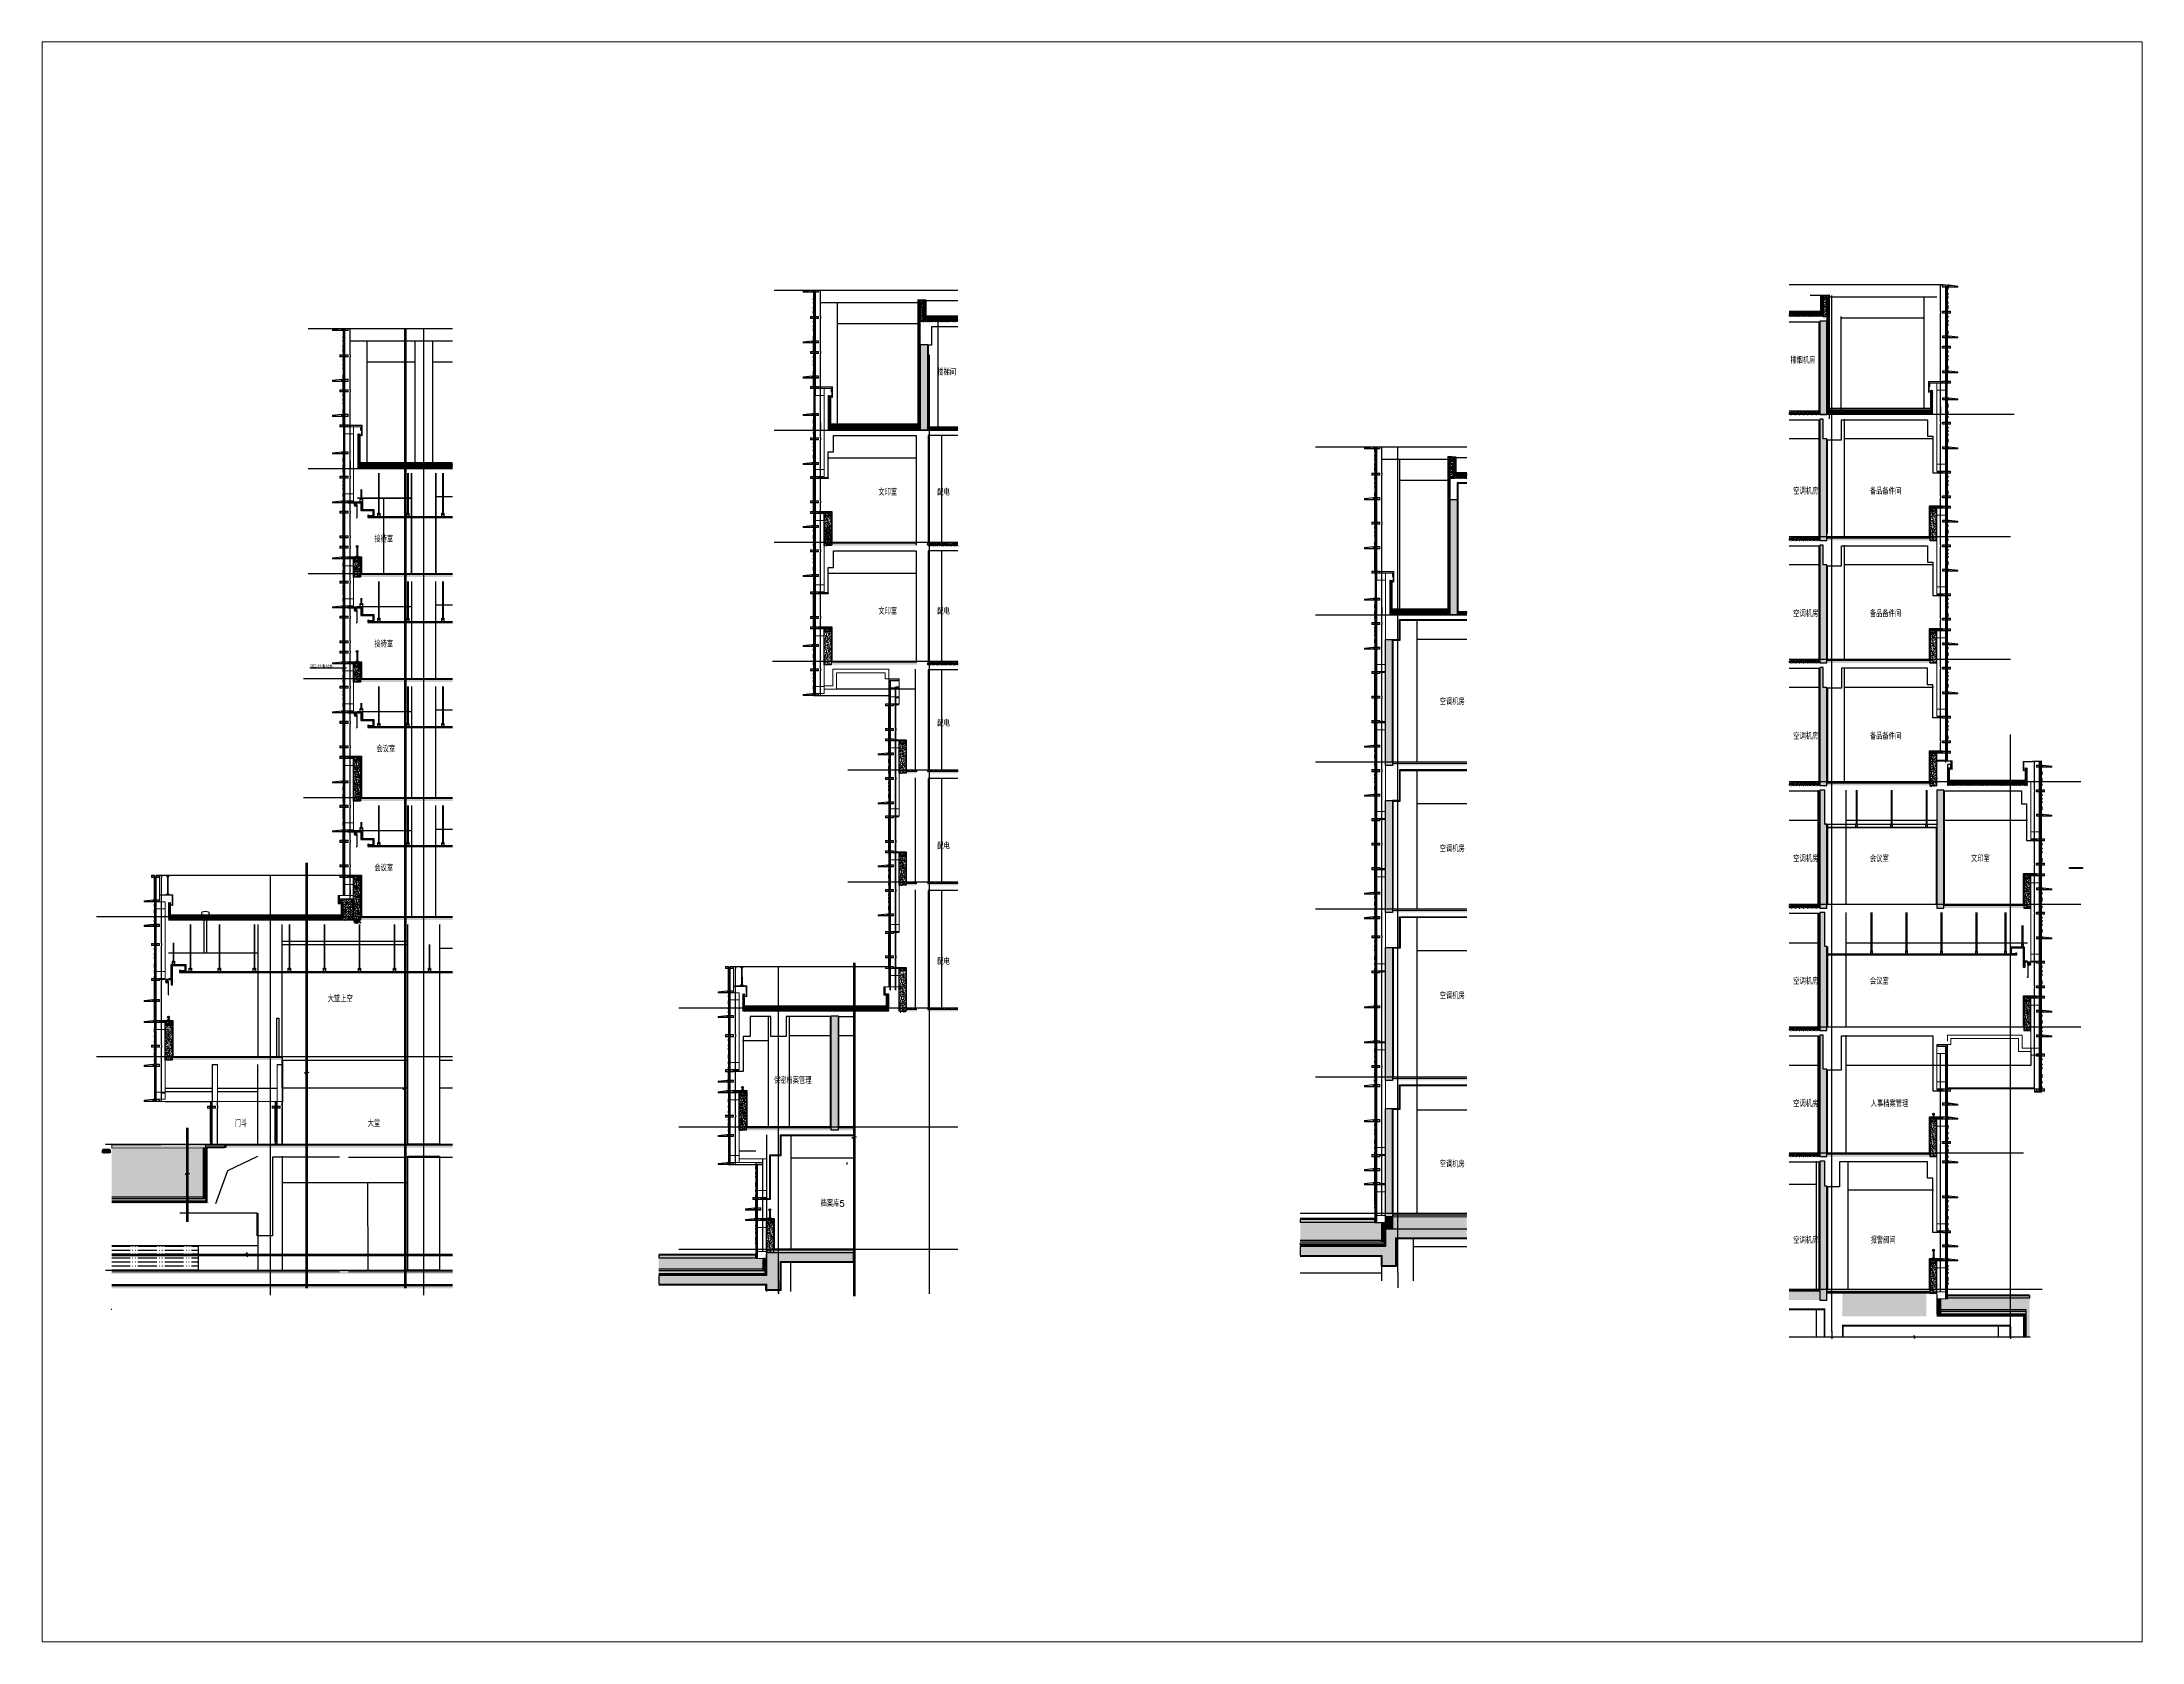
# Paper-space layout '布局2' of a CAD drawing. Extents: x 1.05 to 9.45, y 0.8 to 7.2.
# The model-space entities are those that its viewports show. They can reach past a viewport. Long polylines and large blocks are cut down to what shows.
import ezdxf

# ---------------------------------------------------------------- set-up
doc = ezdxf.new("R2010")
doc.units = 0
doc.header["$LTSCALE"] = 1000
doc.header["$MEASUREMENT"] = 0
for name, pattern in [('230303生产综合楼-平面图_t8$0$DOTE', [2.42, 2, -0.2, 0.02, -0.2]), ('__DASH', [0.35, 0.25, -0.1]), ('DASH', [0.35, 0.25, -0.1]), ('DASHED', [0.75, 0.5, -0.25]), ('DOTE', [2.42, 2, -0.2, 0.02, -0.2])]:
    doc.linetypes.add(name, pattern=pattern)
for name, color, linetype in [('A-AXIS', 1, 'DOTE'), ('A-DOOR-FIRE', 4, 'Continuous'), ('A-ELEV-WIN3', 251, 'Continuous'), ('A-SECT-SURF', 6, 'Continuous'), ('A-看线', 115, 'Continuous'), ('AXIS', 3, 'Continuous'), ('DIM_LEAD', 3, 'Continuous'), ('DIM_SYMB', 3, 'Continuous'), ('DOTE', 1, 'Continuous'), ('EVTR', 2, 'Continuous'), ('FF-窗帘-JYZS', 8, 'Continuous'), ('LAYER1', 6, 'Continuous'), ('LY_MC_section A', 140, 'Continuous'), ('PUB_HATCH', 8, 'Continuous'), ('PUB_TEXT', 7, 'Continuous'), ('S_SURFACE', 6, 'Continuous'), ('SURFACE', 6, 'Continuous'), ('WALL', 255, 'Continuous'), ('吊顶', 183, 'Continuous'), ('墙身保温', 21, 'Continuous'), ('墙身抹灰', 6, 'Continuous'), ('立面填充线2 穿孔板', 8, 'Continuous')]:
    doc.layers.add(name, color=color, linetype=linetype)
for name, color, linetype, lineweight in [('A-WALL-INSL', 241, 'Continuous', 0), ('WALL-CURT-GLAZ', 120, 'Continuous', 0), ('WALL-CURT-METL', 211, 'Continuous', 0), ('墙身分层线', 253, 'Continuous', 18)]:
    doc.layers.add(name, color=color, linetype=linetype, lineweight=lineweight)
doc.layers.add('DIM_MODI', color=6, linetype='Continuous', plot=False)
doc.styles.add('_TCH_DIM', font='SIMPLEX', dxfattribs={"bigfont": 'GBCBIG'})
pattern_1 = [(45, (0, 0), (-16.83798023, 16.83798023), []), (135, (0, 0), (-16.83798023, -16.83798023), [])]

psp = doc.layouts.new('布局2')

msp = doc.modelspace()

# ---------------------------------------------------------------- texts
at = {"layer": 'PUB_TEXT', "style": '_TCH_DIM'}
for s, height, p in [(' 排烟机房', 178.7, (1195585, -244211)), ('楼梯间', 178.7, (1171337, -244551)), ('空调机房', 178.7, (1195792, -247951)), ('备品备件间', 178.7, (1197981, -247951)), ('文印室', 178.7, (1169653, -247983)), ('配电', 178.7, (1171337, -247983)), ('接待室', 178.7, (1155254, -249318)), ('文印室', 178.7, (1169653, -251383)), ('配电', 178.7, (1171337, -251383)), ('空调机房', 178.7, (1195792, -251451)), ('备品备件间', 178.7, (1197981, -251451)), ('接待室', 178.7, (1155254, -252318)), ('交圈', 67.5, (1153419, -252891)), ('防火封堵', 67.5, (1153549, -252891)), ('防火岩棉', 67.5, (1153784, -252891)), ('空调机房', 178.7, (1185690, -253965)), ('配电', 178.7, (1171337, -254583)), ('空调机房', 178.7, (1195792, -254951)), ('备品备件间', 178.7, (1197981, -254951)), ('会议室', 178.7, (1155314, -255318)), ('配电', 178.7, (1171337, -258088)), ('空调机房', 178.7, (1185690, -258165)), ('会议室', 178.7, (1155254, -258718)), ('空调机房', 178.7, (1195792, -258451)), ('会议室', 178.7, (1197981, -258451)), ('文印室', 178.7, (1200869, -258451)), ('配电', 178.7, (1171337, -261388)), ('空调机房', 178.7, (1185690, -262365)), ('空调机房', 178.7, (1195792, -261951)), ('会议室', 178.7, (1197981, -261951)), ('大堂上空', 178.7, (1153922, -262453)), ('保密档案管理', 178.7, (1166669, -264788)), ('空调机房', 178.7, (1195791, -265451)), ('人事档案管理', 178.7, (1198003, -265451)), ('门斗', 178.7, (1151263, -266018)), ('大堂', 178.7, (1155063, -266018)), ('空调机房', 178.7, (1185690, -267176)), ('档案库5', 178.7, (1168003, -268299)), ('空调机房', 178.7, (1195791, -269351)), ('报警阀间', 178.7, (1198003, -269351))]:
    msp.add_text(s, height=height, dxfattribs=at).set_placement(p)

# ---------------------------------------------------------------- blocks, each defined once
blk = doc.blocks.new('A$C071d96ed')
at = {"layer": 'A-看线'}
for points in [[(44, -690), (44, 0)], [(50, -690), (50, 0)], [(196, -665), (196, -25)], [(200, -665), (200, -25)]]:
    blk.add_lwpolyline(points, dxfattribs=at)
at = {"layer": 'WALL-CURT-GLAZ'}
for p, q in [((0, -690), (0, 0)), ((6, -690), (6, 0)), ((25, -690), (25, 0)), ((31, -690), (31, 0))]:
    blk.add_line(p, q, dxfattribs=at)
blk = doc.blocks.new('A$C42b86bd6')
at = {"layer": 'A-看线'}
for points in [[(286, 0), (286, -60)], [(290, 0), (290, -60)]]:
    blk.add_lwpolyline(points, dxfattribs=at)
at = {"layer": 'WALL-CURT-METL'}
for points in [[(230, -60), (230, 0), (140, 0), (140, -25), (90, -25), (90, 0), (0, 0), (0, -60), (90, -60), (90, -35), (140, -35), (140, -60)], [(80, -25), (80, -10), (10, -10), (10, -50), (80, -50)], [(220, -50), (220, -10), (150, -10), (150, -35), (150, -50)]]:
    blk.add_lwpolyline(points, close=True, dxfattribs=at)
blk = doc.blocks.new('A$C38d1714a')
at = {"layer": 'A-WALL-INSL'}
blk.add_lwpolyline([(0, 0), (250, 0), (250, -200), (0, -200)], close=True, dxfattribs=at)
blk = doc.blocks.new('A$C37e4a2ef')
at = {"layer": 'A-看线'}
for points in [[(196, -60), (196, 0)], [(200, -60), (200, 0)]]:
    blk.add_lwpolyline(points, dxfattribs=at)
at = {"layer": 'WALL-CURT-METL'}
for points in [[(140, -60), (50, -60), (50, -35), (0, -35), (0, -60), (-30, -60), (-30, -35), (-40, -35), (-40, -60), (-300, -60), (-300, -30), (-40, 0), (-40, -25), (-30, -25), (-30, 0), (0, 0), (0, -25), (50, -25), (50, 0), (140, 0)], [(-50, -50), (-50, -11), (-290, -39), (-290, -50)], [(-20, -10), (-10, -10), (-10, -50), (-20, -50)], [(130, -25), (130, -10), (60, -10), (60, -50), (130, -50)]]:
    blk.add_lwpolyline(points, close=True, dxfattribs=at)
blk = doc.blocks.new('A$C827e71c0')
at = {"layer": 'A-DOOR-FIRE'}
blk.add_blockref('A$C42b86bd6', (-90, 0), dxfattribs=at)
blk = doc.blocks.new('A$Cb5ae1680')
at = {"layer": 'A-看线'}
for points in [[(44, 0), (44, 690)], [(50, 0), (50, 690)], [(196, 25), (196, 665)], [(200, 25), (200, 665)]]:
    blk.add_lwpolyline(points, dxfattribs=at)
at = {"layer": 'LY_MC_section A'}
for points in [[(0, 0), (0, 690)], [(6, 0), (6, 690)], [(25, 0), (25, 690)], [(31, 0), (31, 690)]]:
    blk.add_lwpolyline(points, dxfattribs=at)
blk = doc.blocks.new('A$C7aab0e27')
at = {"layer": 'A-DOOR-FIRE'}
blk.add_blockref('A$C37e4a2ef', (0, 0), dxfattribs=at)
blk = doc.blocks.new('A$C429b8df4')
at = {"layer": '吊顶'}
for points in [[(43, 30), (-43, 30), (-43, 39), (43, 39)], [(37, 39), (-38, 39), (-38, 48), (37, 48)]]:
    blk.add_lwpolyline(points, close=True, dxfattribs=at)
for points in [[(-9, 98), (-9, 30)], [(9, 98), (9, 30)]]:
    blk.add_lwpolyline(points, dxfattribs=at)
for radius in [26.5, 23.5]:
    blk.add_circle((0, 123), radius, dxfattribs=at)
blk = doc.blocks.new('A$Ce295fa89')
blk.add_wipeout([(0, 0), (2686, 0), (2686, -40), (0, -40)]).dxf.layer = 'DIM_SYMB'
at = {"layer": 'DIM_SYMB'}
for points in [[(0, 0), (1295, 0), (1310, 42), (1325, -42), (1340, 0), (2686, 0)], [(0, -40), (1295, -40), (1310, 2), (1325, -82), (1340, -40), (2686, -40)]]:
    blk.add_lwpolyline(points, dxfattribs=at)
blk = doc.blocks.new('A$C676a9bbe')
at = {"layer": 'PUB_HATCH'}
h = blk.add_hatch(dxfattribs=at)
h.set_pattern_fill('加气混凝土', color=256, scale=10, style=0)
h.set_pattern_definition([(0, (-1151356.99, 220505.91), (60, 120), [0, -120]), (0, (-1151427.19, 220489.71), (60, 120), [0, -120]), (0, (-1151388.19, 220488.51), (60, 120), [0, -120]), (0, (-1151345.59, 220523.91), (60, 120), [0, -120]), (0, (-1151395.39, 220482.51), (60, 120), [0, -120]), (0, (-1151333.59, 220599.51), (60, 120), [0, -120]), (0, (-1151370.19, 220589.91), (60, 120), [0, -120]), (0, (-1151350.99, 220574.91), (60, 120), [0, -120]), (0, (-1151448.79, 220572.51), (60, 120), [0, -120]), (0, (-1151389.99, 220567.11), (60, 120), [0, -120]), (0, (-1151412.79, 220536.51), (60, 120), [0, -120]), (0, (-1151411.59, 220491.51), (60, 120), [0, -120]), (0, (-1151366.59, 220486.71), (60, 120), [0, -120]), (0, (-1151333.59, 220539.51), (60, 120), [0, -120]), (0, (-1151445.79, 220520.91), (60, 120), [0, -120]), (0, (-1151435.59, 220541.31), (60, 120), [0, -120]), (0, (-1151388.79, 220532.91), (60, 120), [0, -120]), (0, (-1151405.59, 220515.51), (60, 120), [0, -120]), (0, (-1151415.19, 220555.11), (60, 120), [0, -120]), (0, (-1151400.19, 220600.11), (60, 120), [0, -120]), (0, (-1151440.99, 220495.71), (60, 120), [0, -120]), (0, (-1151374.99, 220575.51), (60, 120), [0, -120]), (0, (-1151430.79, 220577.31), (60, 120), [0, -120]), (0, (-1151440.39, 220592.91), (60, 120), [0, -120]), (130.601294, (-1151340.961, 220561.941), (-299.999996686, 360.000001574), [5.268311, -2207.4222]), (18.4349488, (-1151349.532, 220564.227), (299.9999989, 119.9999991), [5.421048, -753.52558]), (90, (-1151349.53, 220559.084), (60, 120), [5.142857, -234.85713]), (161.565051, (-1151344.39, 220557.37), (-300.0000015, 119.99999105), [5.421048, -753.52558]), (53.1301023, (-1151344.39, 220557.37), (60.0000001, 119.99999994), [5.714286, -594.2857]), (135, (-1151339.82, 220496.227), (-60.0000073, 119.9999919), [4.848732, -334.56252]), (45, (-1151346.675, 220496.227), (59.9999996, 119.9999995), [4.848732, -334.56252]), (135, (-1151343.247, 220492.8), (-60.0000073, 119.9999919), [4.848732, -334.56252]), (45, (-1151343.247, 220492.8), (59.9999996, 119.9999995), [4.848732, -334.56252]), (116.565051, (-1151397.53, 220576.8), (-1e-05, 239.999993), [6.388765, -127.7753]), (180, (-1151400.39, 220582.51), (-60, 120), [6.857143, -113.14285]), (63.434949, (-1151410.1, 220576.8), (5e-07, 239.999999), [6.388765, -127.7753]), (116.565051, (-1151407.25, 220571.08), (-1e-05, 239.999993), [6.388765, -127.7753]), (0, (-1151407.25, 220571.08), (60, 120), [6.857143, -113.14285]), (63.434949, (-1151400.39, 220571.08), (5e-07, 239.999999), [6.388765, -127.7753]), (107.102728, (-1151352.3894, 220536.2266), (-179.999993118, 600.000000968), [7.772269, -3256.5805]), (143.972626, (-1151354.675, 220543.655), (-1139.99998555, 839.99999905), [7.772269, -1624.404]), (180, (-1151360.96, 220548.23), (-60, 120), [7.428571, -112.57142]), (36.0273733, (-1151374.675, 220543.655), (1139.999991575, 839.999990944), [7.772269, -1624.404]), (71.5650511, (-1151376.96, 220536.798), (180.00000092, 599.99999897), [7.228063, -751.71856]), (107.102728, (-1151374.675, 220529.3694), (-179.999993118, 600.000000968), [7.772269, -3256.5805]), (143.972626, (-1151368.389, 220524.798), (-1139.99998555, 839.99999905), [7.772269, -1624.404]), (0, (-1151368.39, 220524.8), (60, 120), [7.428571, -112.57142]), (36.0273733, (-1151360.961, 220524.798), (1139.999991575, 839.999990944), [7.772269, -1624.404]), (71.5650511, (-1151354.675, 220529.37), (180.00000092, 599.99999897), [7.228063, -751.71856]), (150.255118, (-1151351.247, 220592.227), (-180.00000043, 119.99999851), [4.607004, -962.86392]), (90, (-1151355.247, 220589.94), (60, 120), [4.571429, -235.42855]), (29.7448813, (-1151355.247, 220589.941), (180.0000001, 119.99999944), [4.607004, -962.86392]), (116.565051, (-1151379.25, 220507.08), (-1e-05, 239.999993), [6.388765, -127.7753]), (168.690067, (-1151382.104, 220512.798), (-540.0000004, 119.99999699), [5.827451, -1217.9371]), (41.1859251, (-1151392.3894, 220509.941), (1499.999990912, 1319.999988458), [6.074369, -2545.1604]), (90, (-1151392.39, 220504.227), (60, 120), [5.714286, -234.2857]), (138.814074, (-1151387.818, 220500.2266), (-1499.999973338, 1320.000008407), [6.074369, -2545.1604]), (16.6992442, (-1151387.818, 220500.2266), (1979.999985103, 599.999993716), [5.96589, -2499.7075]), (60.9453959, (-1151382.1037, 220501.941), (59.99999984, 119.999998939), [5.883217, -2465.0679]), (109.983106, (-1151429.5323, 220557.3694), (-300.00000113, 839.999997777), [6.6884, -2802.4395]), (155.556045, (-1151431.818, 220563.655), (-780.000002973, 359.99999252), [6.904597, -2893.0263]), (24.4439547, (-1151444.3894, 220563.655), (780.00000039, 359.999998268), [6.904597, -2893.0263]), (70.0168934, (-1151446.675, 220557.3694), (300.000000904, 839.999997916), [6.6884, -2802.4395]), (109.983106, (-1151444.3894, 220551.0837), (-300.00000113, 839.999997777), [6.6884, -2802.4395]), (160.016893, (-1151438.104, 220548.798), (-300.00000018, 119.99999453), [6.6884, -1397.8755]), (19.9831065, (-1151438.104, 220548.798), (299.99999835, 119.99999981), [6.6884, -1397.8755]), (70.0168934, (-1151431.818, 220551.0837), (300.000000904, 839.999997916), [6.6884, -2802.4395]), (122.005383, (-1151384.961, 220546.512), (-60.00000805, 119.99999387), [5.390846, -1126.6868]), (18.4349488, (-1151392.96, 220549.37), (299.9999989, 119.9999991), [5.421048, -753.52558]), (90, (-1151392.96, 220544.227), (60, 120), [5.142857, -234.85713]), (161.565051, (-1151387.818, 220542.512), (-300.0000015, 119.99999105), [5.421048, -753.52558]), (54.4623222, (-1151387.818, 220542.512), (419.99999939, 599.9999991), [4.915614, -2059.6423]), (116.565051, (-1151419.82, 220517.37), (-1e-05, 239.999993), [6.388765, -127.7753]), (180, (-1151422.68, 220523.08), (-60, 120), [6.285714, -113.71428]), (59.0362434, (-1151432.389, 220517.369), (60.000000195, 119.99999942), [6.663946, -1392.7644]), (120.963756, (-1151428.961, 220511.655), (-60.0000082, 119.99999449), [6.663946, -1392.7644]), (0, (-1151428.96, 220511.66), (60, 120), [6.285714, -113.71428]), (63.434949, (-1151422.68, 220511.66), (5e-07, 239.999999), [6.388765, -127.7753])])
h.paths.add_polyline_path([(303, -100), (303, -50), (0, -50), (0, -100)])
h.paths.add_polyline_path([(603, -50), (603, -100), (1476, -100), (1476, -50)])
at = {"layer": '墙身分层线'}
h = blk.add_hatch(dxfattribs=at)
h.set_pattern_fill('混凝土', color=256, scale=10)
h.set_pattern_definition([(50, (-1151392.39, 220542.51), (71.7260183, -6.2752135), [7.5, -82.5]), (355, (-1151392.39, 220542.51), (-13.8751334, 75.2192134), [6, -66]), (100.4514, (-1151386.41, 220541.99), (57.850938, 68.9439542), [6.374019, -70.114211]), (46.1842, (-1151392.39, 220562.51), (106.724105, -16.5519014), [11.25, -123.75]), (96.6356, (-1151383.5, 220561.13), (93.466271, 97.411787), [9.561029, -105.1713]), (351.1842, (-1151392.39, 220562.51), (93.466195, 97.41186), [9, -99]), (21, (-1151382.39, 220557.51), (59.6907052, -40.261889), [7.5, -82.5]), (326, (-1151382.39, 220557.51), (24.331533, 72.5150045), [6, -66]), (71.4514, (-1151377.415, 220554.16), (84.022263, 32.2530497), [6.374019, -70.114211]), (37.5, (-1151392.39, 220542.512), (1.21598553, 33.2893854), [0, -65.2, 0, -67, 0, -66.25]), (7.5, (-1151392.39, 220542.512), (26.3069537, 39.4411712), [0, -38.2, 0, -63.7, 0, -25.25]), (327.5, (-1151414.69, 220542.512), (53.3822436, -2.2554872), [0, -25, 0, -78, 0, -103.5]), (317.5, (-1151424.69, 220542.51), (58.318617, 10.0104982), [0, -32.5, 0, -51.8, 0, -73.5])])
h.paths.add_polyline_path([(603, 0), (603, -50), (1476, -50), (1476, 0)])
h.paths.add_polyline_path([(303, -50), (303, 0), (0, 0), (0, -50)])
at = {"layer": 'A-SECT-SURF'}
for points in [[(0, 0), (303, 0)], [(603, 0), (1476, 0)]]:
    blk.add_lwpolyline(points, dxfattribs=at)
at = {"layer": '墙身分层线'}
for p, q in [((303, -50), (0, -50)), ((1476, -50), (603, -50))]:
    blk.add_line(p, q, dxfattribs=at)
blk = doc.blocks.new('A$Ced730f99')
at = {"layer": 'PUB_HATCH'}
h = blk.add_hatch(dxfattribs=at)
h.set_pattern_fill('加气混凝土', color=256, scale=10, style=0)
h.set_pattern_definition([(0, (-1155155.12, 220605.91), (60, 120), [0, -120]), (0, (-1155225.32, 220589.71), (60, 120), [0, -120]), (0, (-1155186.32, 220588.51), (60, 120), [0, -120]), (0, (-1155143.72, 220623.91), (60, 120), [0, -120]), (0, (-1155193.52, 220582.51), (60, 120), [0, -120]), (0, (-1155131.72, 220699.51), (60, 120), [0, -120]), (0, (-1155168.32, 220689.91), (60, 120), [0, -120]), (0, (-1155149.12, 220674.91), (60, 120), [0, -120]), (0, (-1155246.92, 220672.51), (60, 120), [0, -120]), (0, (-1155188.12, 220667.11), (60, 120), [0, -120]), (0, (-1155210.92, 220636.51), (60, 120), [0, -120]), (0, (-1155209.72, 220591.51), (60, 120), [0, -120]), (0, (-1155164.72, 220586.71), (60, 120), [0, -120]), (0, (-1155131.72, 220639.51), (60, 120), [0, -120]), (0, (-1155243.92, 220620.91), (60, 120), [0, -120]), (0, (-1155233.72, 220641.31), (60, 120), [0, -120]), (0, (-1155186.92, 220632.91), (60, 120), [0, -120]), (0, (-1155203.72, 220615.51), (60, 120), [0, -120]), (0, (-1155213.32, 220655.11), (60, 120), [0, -120]), (0, (-1155198.32, 220700.11), (60, 120), [0, -120]), (0, (-1155239.12, 220595.71), (60, 120), [0, -120]), (0, (-1155173.12, 220675.51), (60, 120), [0, -120]), (0, (-1155228.92, 220677.31), (60, 120), [0, -120]), (0, (-1155238.52, 220692.91), (60, 120), [0, -120]), (130.601294, (-1155139.0886, 220661.9406), (-299.999996686, 360.000001574), [5.268311, -2207.4222]), (18.4349488, (-1155147.66, 220664.226), (299.9999989, 119.9999991), [5.421048, -753.52558]), (90, (-1155147.66, 220659.083), (60, 120), [5.142857, -234.85713]), (161.565051, (-1155142.517, 220657.37), (-300.0000015, 119.99999105), [5.421048, -753.52558]), (53.1301023, (-1155142.517, 220657.37), (60.0000001, 119.99999994), [5.714286, -594.2857]), (135, (-1155137.946, 220596.226), (-60.0000073, 119.9999919), [4.848732, -334.56252]), (45, (-1155144.803, 220596.226), (59.9999996, 119.9999995), [4.848732, -334.56252]), (135, (-1155141.374, 220592.798), (-60.0000073, 119.9999919), [4.848732, -334.56252]), (45, (-1155141.374, 220592.798), (59.9999996, 119.9999995), [4.848732, -334.56252]), (116.565051, (-1155195.66, 220676.8), (-1e-05, 239.999993), [6.388765, -127.7753]), (180, (-1155198.52, 220682.51), (-60, 120), [6.857143, -113.14285]), (63.434949, (-1155208.23, 220676.8), (5e-07, 239.999999), [6.388765, -127.7753]), (116.565051, (-1155205.37, 220671.08), (-1e-05, 239.999993), [6.388765, -127.7753]), (0, (-1155205.37, 220671.08), (60, 120), [6.857143, -113.14285]), (63.434949, (-1155198.52, 220671.08), (5e-07, 239.999999), [6.388765, -127.7753]), (107.102728, (-1155150.517, 220636.2263), (-179.999993118, 600.000000968), [7.772269, -3256.5805]), (143.972626, (-1155152.803, 220643.655), (-1139.99998555, 839.99999905), [7.772269, -1624.404]), (180, (-1155159.09, 220648.23), (-60, 120), [7.428571, -112.57142]), (36.0273733, (-1155172.803, 220643.655), (1139.999991575, 839.999990944), [7.772269, -1624.404]), (71.5650511, (-1155175.089, 220636.798), (180.00000092, 599.99999897), [7.228063, -751.71856]), (107.102728, (-1155172.803, 220629.369), (-179.999993118, 600.000000968), [7.772269, -3256.5805]), (143.972626, (-1155166.517, 220624.798), (-1139.99998555, 839.99999905), [7.772269, -1624.404]), (0, (-1155166.52, 220624.8), (60, 120), [7.428571, -112.57142]), (36.0273733, (-1155159.089, 220624.798), (1139.999991575, 839.999990944), [7.772269, -1624.404]), (71.5650511, (-1155152.803, 220629.37), (180.00000092, 599.99999897), [7.228063, -751.71856]), (150.255118, (-1155149.374, 220692.226), (-180.00000043, 119.99999851), [4.607004, -962.86392]), (90, (-1155153.374, 220689.94), (60, 120), [4.571429, -235.42855]), (29.7448813, (-1155153.374, 220689.94), (180.0000001, 119.99999944), [4.607004, -962.86392]), (116.565051, (-1155177.37, 220607.08), (-1e-05, 239.999993), [6.388765, -127.7753]), (168.690067, (-1155180.231, 220612.798), (-540.0000004, 119.99999699), [5.827451, -1217.9371]), (41.1859251, (-1155190.517, 220609.9406), (1499.999990912, 1319.999988458), [6.074369, -2545.1604]), (90, (-1155190.52, 220604.226), (60, 120), [5.714286, -234.2857]), (138.814074, (-1155185.9457, 220600.2263), (-1499.999973338, 1320.000008407), [6.074369, -2545.1604]), (16.6992442, (-1155185.946, 220600.2263), (1979.999985103, 599.999993716), [5.96589, -2499.7075]), (60.9453959, (-1155180.2314, 220601.9406), (59.99999984, 119.999998939), [5.883217, -2465.0679]), (109.983106, (-1155227.66, 220657.369), (-300.00000113, 839.999997777), [6.6884, -2802.4395]), (155.556045, (-1155229.9457, 220663.655), (-780.000002973, 359.99999252), [6.904597, -2893.0263]), (24.4439547, (-1155242.517, 220663.655), (780.00000039, 359.999998268), [6.904597, -2893.0263]), (70.0168934, (-1155244.803, 220657.369), (300.000000904, 839.999997916), [6.6884, -2802.4395]), (109.983106, (-1155242.517, 220651.0835), (-300.00000113, 839.999997777), [6.6884, -2802.4395]), (160.016893, (-1155236.231, 220648.798), (-300.00000018, 119.99999453), [6.6884, -1397.8755]), (19.9831065, (-1155236.231, 220648.798), (299.99999835, 119.99999981), [6.6884, -1397.8755]), (70.0168934, (-1155229.9457, 220651.0835), (300.000000904, 839.999997916), [6.6884, -2802.4395]), (122.005383, (-1155183.089, 220646.512), (-60.00000805, 119.99999387), [5.390846, -1126.6868]), (18.4349488, (-1155191.089, 220649.37), (299.9999989, 119.9999991), [5.421048, -753.52558]), (90, (-1155191.09, 220644.226), (60, 120), [5.142857, -234.85713]), (161.565051, (-1155185.946, 220642.512), (-300.0000015, 119.99999105), [5.421048, -753.52558]), (54.4623222, (-1155185.946, 220642.512), (419.99999939, 599.9999991), [4.915614, -2059.6423]), (116.565051, (-1155217.95, 220617.37), (-1e-05, 239.999993), [6.388765, -127.7753]), (180, (-1155220.8, 220623.08), (-60, 120), [6.285714, -113.71428]), (59.0362434, (-1155230.517, 220617.369), (60.000000195, 119.99999942), [6.663946, -1392.7644]), (120.963756, (-1155227.089, 220611.655), (-60.0000082, 119.99999449), [6.663946, -1392.7644]), (0, (-1155227.09, 220611.65), (60, 120), [6.285714, -113.71428]), (63.434949, (-1155220.8, 220611.65), (5e-07, 239.999999), [6.388765, -127.7753])])
h.paths.add_polyline_path([(-3623, 70), (-3623, 0), (-1173, 0), (-1173, 70)])
h = blk.add_hatch(dxfattribs=at)
h.set_pattern_fill('加气混凝土', color=256, scale=10, style=0)
h.set_pattern_definition([(0, (-1152832.56, 220605.91), (60, 120), [0, -120]), (0, (-1152902.76, 220589.71), (60, 120), [0, -120]), (0, (-1152863.76, 220588.51), (60, 120), [0, -120]), (0, (-1152821.16, 220623.91), (60, 120), [0, -120]), (0, (-1152870.96, 220582.51), (60, 120), [0, -120]), (0, (-1152809.16, 220699.51), (60, 120), [0, -120]), (0, (-1152845.76, 220689.91), (60, 120), [0, -120]), (0, (-1152826.56, 220674.91), (60, 120), [0, -120]), (0, (-1152924.36, 220672.51), (60, 120), [0, -120]), (0, (-1152865.56, 220667.11), (60, 120), [0, -120]), (0, (-1152888.36, 220636.51), (60, 120), [0, -120]), (0, (-1152887.16, 220591.51), (60, 120), [0, -120]), (0, (-1152842.16, 220586.71), (60, 120), [0, -120]), (0, (-1152809.16, 220639.51), (60, 120), [0, -120]), (0, (-1152921.36, 220620.91), (60, 120), [0, -120]), (0, (-1152911.16, 220641.31), (60, 120), [0, -120]), (0, (-1152864.36, 220632.91), (60, 120), [0, -120]), (0, (-1152881.16, 220615.51), (60, 120), [0, -120]), (0, (-1152890.76, 220655.11), (60, 120), [0, -120]), (0, (-1152875.76, 220700.11), (60, 120), [0, -120]), (0, (-1152916.56, 220595.71), (60, 120), [0, -120]), (0, (-1152850.56, 220675.51), (60, 120), [0, -120]), (0, (-1152906.36, 220677.31), (60, 120), [0, -120]), (0, (-1152915.96, 220692.91), (60, 120), [0, -120]), (130.601294, (-1152816.5266, 220661.938), (-299.999996686, 360.000001574), [5.268311, -2207.4222]), (18.4349488, (-1152825.098, 220664.223), (299.9999989, 119.9999991), [5.421048, -753.52558]), (90, (-1152825.1, 220659.08), (60, 120), [5.142857, -234.85713]), (161.565051, (-1152819.955, 220657.366), (-300.0000015, 119.99999105), [5.421048, -753.52558]), (53.1301023, (-1152819.955, 220657.366), (60.0000001, 119.99999994), [5.714286, -594.2857]), (135, (-1152815.384, 220596.223), (-60.0000073, 119.9999919), [4.848732, -334.56252]), (45, (-1152822.24, 220596.223), (59.9999996, 119.9999995), [4.848732, -334.56252]), (135, (-1152818.812, 220592.795), (-60.0000073, 119.9999919), [4.848732, -334.56252]), (45, (-1152818.812, 220592.795), (59.9999996, 119.9999995), [4.848732, -334.56252]), (116.565051, (-1152873.1, 220676.8), (-1e-05, 239.999993), [6.388765, -127.7753]), (180, (-1152875.96, 220682.51), (-60, 120), [6.857143, -113.14285]), (63.434949, (-1152885.67, 220676.8), (5e-07, 239.999999), [6.388765, -127.7753]), (116.565051, (-1152882.81, 220671.08), (-1e-05, 239.999993), [6.388765, -127.7753]), (0, (-1152882.81, 220671.08), (60, 120), [6.857143, -113.14285]), (63.434949, (-1152875.96, 220671.08), (5e-07, 239.999999), [6.388765, -127.7753]), (107.102728, (-1152827.955, 220636.2234), (-179.999993118, 600.000000968), [7.772269, -3256.5805]), (143.972626, (-1152830.241, 220643.652), (-1139.99998555, 839.99999905), [7.772269, -1624.404]), (180, (-1152836.53, 220648.22), (-60, 120), [7.428571, -112.57142]), (36.0273733, (-1152850.241, 220643.652), (1139.999991575, 839.999990944), [7.772269, -1624.404]), (71.5650511, (-1152852.527, 220636.795), (180.00000092, 599.99999897), [7.228063, -751.71856]), (107.102728, (-1152850.241, 220629.3663), (-179.999993118, 600.000000968), [7.772269, -3256.5805]), (143.972626, (-1152843.955, 220624.795), (-1139.99998555, 839.99999905), [7.772269, -1624.404]), (0, (-1152843.96, 220624.8), (60, 120), [7.428571, -112.57142]), (36.0273733, (-1152836.527, 220624.795), (1139.999991575, 839.999990944), [7.772269, -1624.404]), (71.5650511, (-1152830.24, 220629.366), (180.00000092, 599.99999897), [7.228063, -751.71856]), (150.255118, (-1152826.812, 220692.223), (-180.00000043, 119.99999851), [4.607004, -962.86392]), (90, (-1152830.81, 220689.94), (60, 120), [4.571429, -235.42855]), (29.7448813, (-1152830.812, 220689.938), (180.0000001, 119.99999944), [4.607004, -962.86392]), (116.565051, (-1152854.81, 220607.08), (-1e-05, 239.999993), [6.388765, -127.7753]), (168.690067, (-1152857.67, 220612.795), (-540.0000004, 119.99999699), [5.827451, -1217.9371]), (41.1859251, (-1152867.955, 220609.9377), (1499.999990912, 1319.999988458), [6.074369, -2545.1604]), (90, (-1152867.955, 220604.223), (60, 120), [5.714286, -234.2857]), (138.814074, (-1152863.384, 220600.2234), (-1499.999973338, 1320.000008407), [6.074369, -2545.1604]), (16.6992442, (-1152863.384, 220600.2234), (1979.999985103, 599.999993716), [5.96589, -2499.7075]), (60.9453959, (-1152857.6695, 220601.938), (59.99999984, 119.999998939), [5.883217, -2465.0679]), (109.983106, (-1152905.098, 220657.3663), (-300.00000113, 839.999997777), [6.6884, -2802.4395]), (155.556045, (-1152907.384, 220663.652), (-780.000002973, 359.99999252), [6.904597, -2893.0263]), (24.4439547, (-1152919.955, 220663.652), (780.00000039, 359.999998268), [6.904597, -2893.0263]), (70.0168934, (-1152922.241, 220657.3663), (300.000000904, 839.999997916), [6.6884, -2802.4395]), (109.983106, (-1152919.955, 220651.0806), (-300.00000113, 839.999997777), [6.6884, -2802.4395]), (160.016893, (-1152913.67, 220648.795), (-300.00000018, 119.99999453), [6.6884, -1397.8755]), (19.9831065, (-1152913.67, 220648.795), (299.99999835, 119.99999981), [6.6884, -1397.8755]), (70.0168934, (-1152907.384, 220651.0806), (300.000000904, 839.999997916), [6.6884, -2802.4395]), (122.005383, (-1152860.527, 220646.509), (-60.00000805, 119.99999387), [5.390846, -1126.6868]), (18.4349488, (-1152868.527, 220649.366), (299.9999989, 119.9999991), [5.421048, -753.52558]), (90, (-1152868.527, 220644.223), (60, 120), [5.142857, -234.85713]), (161.565051, (-1152863.384, 220642.51), (-300.0000015, 119.99999105), [5.421048, -753.52558]), (54.4623222, (-1152863.384, 220642.509), (419.99999939, 599.9999991), [4.915614, -2059.6423]), (116.565051, (-1152895.38, 220617.37), (-1e-05, 239.999993), [6.388765, -127.7753]), (180, (-1152898.24, 220623.08), (-60, 120), [6.285714, -113.71428]), (59.0362434, (-1152907.955, 220617.366), (60.000000195, 119.99999942), [6.663946, -1392.7644]), (120.963756, (-1152904.527, 220611.652), (-60.0000082, 119.99999449), [6.663946, -1392.7644]), (0, (-1152904.53, 220611.65), (60, 120), [6.285714, -113.71428]), (63.434949, (-1152898.24, 220611.65), (5e-07, 239.999999), [6.388765, -127.7753])])
h.paths.add_polyline_path([(-873, 50), (-873, 0), (0, 0), (0, 50)])
h.paths.add_polyline_path([(-1173, 50), (-1173, 0), (-1173, 0), (-1173, 50)])
at = {"layer": '墙身分层线'}
h = blk.add_hatch(dxfattribs=at)
h.set_pattern_fill('混凝土', color=256, scale=10)
h.set_pattern_definition([(50, (-1155190.52, 220642.51), (71.7260183, -6.2752135), [7.5, -82.5]), (355, (-1155190.52, 220642.51), (-13.8751334, 75.2192134), [6, -66]), (100.4514, (-1155184.54, 220641.99), (57.850938, 68.9439542), [6.374019, -70.114211]), (46.1842, (-1155190.52, 220662.51), (106.724105, -16.5519014), [11.25, -123.75]), (96.6356, (-1155181.62, 220661.13), (93.466271, 97.411787), [9.561029, -105.1713]), (351.1842, (-1155190.52, 220662.51), (93.466195, 97.41186), [9, -99]), (21, (-1155180.52, 220657.51), (59.6907052, -40.261889), [7.5, -82.5]), (326, (-1155180.52, 220657.51), (24.331533, 72.5150045), [6, -66]), (71.4514, (-1155175.54, 220654.16), (84.022263, 32.2530497), [6.374019, -70.114211]), (37.5, (-1155190.517, 220642.512), (1.21598553, 33.2893854), [0, -65.2, 0, -67, 0, -66.25]), (7.5, (-1155190.517, 220642.512), (26.3069537, 39.4411712), [0, -38.2, 0, -63.7, 0, -25.25]), (327.5, (-1155212.817, 220642.512), (53.3822436, -2.2554872), [0, -25, 0, -78, 0, -103.5]), (317.5, (-1155222.817, 220642.51), (58.318617, 10.0104982), [0, -32.5, 0, -51.8, 0, -73.5])])
h.paths.add_polyline_path([(-3623, 90), (-3623, 70), (-1173, 70), (-1173, 90)])
h = blk.add_hatch(dxfattribs=at)
h.set_pattern_fill('混凝土', color=256, scale=10)
h.set_pattern_definition([(50, (-1152867.955, 220642.51), (71.7260183, -6.2752135), [7.5, -82.5]), (355, (-1152867.955, 220642.51), (-13.8751334, 75.2192134), [6, -66]), (100.4514, (-1152861.98, 220641.986), (57.850938, 68.9439542), [6.374019, -70.114211]), (46.1842, (-1152867.955, 220662.51), (106.724105, -16.5519014), [11.25, -123.75]), (96.6356, (-1152859.06, 220661.13), (93.466271, 97.411787), [9.561029, -105.1713]), (351.1842, (-1152867.96, 220662.51), (93.466195, 97.41186), [9, -99]), (21, (-1152857.955, 220657.51), (59.6907052, -40.261889), [7.5, -82.5]), (326, (-1152857.955, 220657.51), (24.331533, 72.5150045), [6, -66]), (71.4514, (-1152852.98, 220654.154), (84.022263, 32.2530497), [6.374019, -70.114211]), (37.5, (-1152867.955, 220642.51), (1.21598553, 33.2893854), [0, -65.2, 0, -67, 0, -66.25]), (7.5, (-1152867.955, 220642.51), (26.3069537, 39.4411712), [0, -38.2, 0, -63.7, 0, -25.25]), (327.5, (-1152890.255, 220642.51), (53.3822436, -2.2554872), [0, -25, 0, -78, 0, -103.5]), (317.5, (-1152900.255, 220642.51), (58.318617, 10.0104982), [0, -32.5, 0, -51.8, 0, -73.5])])
h.paths.add_polyline_path([(-873, 100), (-873, 50), (0, 50), (0, 100)])
h.paths.add_polyline_path([(-1173, 100), (-1173, 50), (-1173, 50), (-1173, 100)])
at = {"layer": 'A-SECT-SURF'}
for p, q in [((-3623, 100), (-1173, 100)), ((-873, 100), (0, 100))]:
    blk.add_line(p, q, dxfattribs=at)
blk.add_lwpolyline([(-873, 100), (0, 100)], dxfattribs=at)
at = {"layer": '墙身分层线'}
for p, q in [((-1173, 90), (-3623, 90)), ((-1173, 70), (-3623, 70)), ((0, 50), (-873, 50))]:
    blk.add_line(p, q, dxfattribs=at)
blk = doc.blocks.new('A$C63d57547')
at = {"layer": 'PUB_HATCH'}
h = blk.add_hatch(dxfattribs=at)
h.set_pattern_fill('钢筋混凝土', color=256, scale=20, style=0)
h.set_pattern_definition([(45, (-1186157.08, 270830.23), (-35.355339, 35.355339), []), (50, (-1186157.08, 270830.23), (143.452037, -12.550427), [15, -165]), (355, (-1186157.08, 270830.23), (-27.750267, 150.438427), [12, -132]), (100.4514, (-1186145.13, 270829.18), (115.701876, 137.887908), [12.748038, -140.228422]), (46.1842, (-1186157.08, 270870.23), (213.44821, -33.103803), [22.5, -247.5]), (96.6356, (-1186139.3, 270867.47), (186.93254, 194.823574), [19.122058, -210.3426]), (351.1842, (-1186157.08, 270870.23), (186.93239, 194.82372), [18, -198]), (21, (-1186137.08, 270860.23), (119.38141, -80.523778), [15, -165]), (326, (-1186137.08, 270860.23), (48.663066, 145.030009), [12, -132]), (71.4514, (-1186127.13, 270853.52), (168.044526, 64.5061), [12.748038, -140.228422]), (37.5, (-1186157.08, 270830.23), (2.431971, 66.5787708), [0, -130.4, 0, -134, 0, -132.5]), (7.5, (-1186157.08, 270830.23), (52.6139075, 78.8823424), [0, -76.4, 0, -127.4, 0, -50.5]), (327.5, (-1186201.68, 270830.23), (106.7644872, -4.5109743), [0, -50, 0, -156, 0, -207]), (317.5, (-1186221.68, 270830.23), (116.637234, 20.0209965), [0, -65, 0, -103.6, 0, -147])])
h.paths.add_polyline_path([(300, -1050), (700, -1050), (700, -250), (2785, -250), (2785, 0), (550, 0), (300, 0), (300, -650), (-2775, -650), (-2775, -900), (300, -900)])
at = {"layer": 'WALL'}
blk.add_lwpolyline([(300, -1050), (700, -1050), (700, -250), (2785, -250), (2785, 0), (550, 0), (300, 0), (300, -650), (-2775, -650), (-2775, -900), (300, -900)], close=True, dxfattribs=at)
blk = doc.blocks.new('A$C5fdba1e2')
at = {"layer": 'A-看线'}
for points in [[(44, -990), (44, 0)], [(50, -990), (50, 0)], [(196, -965), (196, -25)], [(200, -965), (200, -25)]]:
    blk.add_lwpolyline(points, dxfattribs=at)
at = {"layer": 'LY_MC_section A'}
for points in [[(0, -990), (0, 0)], [(6, -990), (6, 0)], [(25, -990), (25, 0)], [(31, -990), (31, 0)]]:
    blk.add_lwpolyline(points, dxfattribs=at)
blk = doc.blocks.new('A$C18afaace')
at = {"layer": 'A-WALL-INSL'}
for points in [[(200, 0), (200, -700), (200, -1570), (300, -1570), (300, -700), (300, 0)], [(300, -4800), (300, -4030), (200, -4030), (200, -4800)]]:
    blk.add_lwpolyline(points, dxfattribs=at)
blk.add_lwpolyline([(50, -3830), (300, -3830), (300, -4030), (50, -4030)], close=True, dxfattribs=at)
at = {"layer": 'A-看线'}
for points in [[(44, -245), (44, 0)], [(50, -245), (50, 0)], [(196, -220), (196, 0)], [(200, -220), (200, 0)], [(44, -795), (44, -255)], [(50, -795), (50, -255)], [(196, -770), (196, -280)], [(196, -700), (196, -280)], [(200, -770), (200, -280)], [(200, -700), (200, -280)], [(44, -1795), (44, -805)], [(50, -1795), (50, -805)], [(196, -1770), (196, -830)], [(200, -1770), (200, -830)], [(44, -4800), (44, -4505)], [(50, -4800), (50, -4505)], [(196, -4800), (196, -4530)], [(200, -4800), (200, -4530)]]:
    blk.add_lwpolyline(points, dxfattribs=at)
at = {"layer": 'LY_MC_section A', "color": 41}
for points in [[(0, 0), (-10, 0), (-10, -50), (0, -50)], [(0, -100), (-10, -100), (-10, -150), (0, -150)], [(0, -900), (-10, -900), (-10, -950), (0, -950)], [(0, -1050), (-10, -1050), (-10, -1100), (0, -1100)], [(0, -1150), (-10, -1150), (-10, -1200), (0, -1200)], [(0, -1350), (-10, -1350), (-10, -1450), (0, -1450)], [(0, -1550), (-10, -1550), (-10, -1600), (0, -1600)], [(0, -1700), (-10, -1700), (-10, -1750), (0, -1750)], [(0, -4000), (-10, -4000), (-10, -4100), (0, -4100)], [(0, -4200), (-10, -4200), (-10, -4250), (0, -4250)], [(0, -4350), (-10, -4350), (-10, -4400), (0, -4400)], [(0, -4580), (-10, -4580), (-10, -4630), (0, -4630)], [(0, -4680), (-10, -4680), (-10, -4780), (0, -4780)]]:
    blk.add_lwpolyline(points, close=True, dxfattribs=at)
at = {"layer": 'WALL-CURT-GLAZ'}
for p, q in [((0, -245), (0, 0)), ((6, -245), (6, 0)), ((25, -245), (25, 0)), ((31, -245), (31, 0)), ((0, -795), (0, -255)), ((6, -795), (6, -255)), ((25, -795), (25, -255)), ((31, -795), (31, -255)), ((0, -1795), (0, -805)), ((6, -1795), (6, -805)), ((25, -1795), (25, -805)), ((31, -1795), (31, -805)), ((0, -4800), (0, -4505)), ((6, -4800), (6, -4505)), ((25, -4800), (25, -4505)), ((31, -4800), (31, -4505))]:
    blk.add_line(p, q, dxfattribs=at)
at = {"layer": 'A-DOOR-FIRE'}
blk.add_blockref('A$C42b86bd6', (-90, -1770), dxfattribs=at)
at = {"layer": 'LY_MC_section A'}
for name, p in [('A$C7aab0e27', (0, -220)), ('A$C827e71c0', (0, -770)), ('A$C37e4a2ef', (0, -2770)), ('A$C37e4a2ef', (0, -3770)), ('A$C827e71c0', (0, -4470))]:
    blk.add_blockref(name, p, dxfattribs=at)
at = {"layer": 'SURFACE'}
for name, p in [('A$C38d1714a', (50, -1570)), ('A$C5fdba1e2', (0, -1805)), ('A$C5fdba1e2', (0, -2805)), ('A$C071d96ed', (0, -3805))]:
    blk.add_blockref(name, p, dxfattribs=at)
blk = doc.blocks.new('A$Cba747b89')
at = {"layer": 'A-WALL-INSL'}
for points in [[(200, 0), (200, -1420), (300, -1420), (300, 0)], [(300, -4200), (300, -3280), (200, -3280), (200, -4200)]]:
    blk.add_lwpolyline(points, dxfattribs=at)
at = {"layer": 'A-看线'}
for points in [[(44, -245), (44, 0)], [(50, -245), (50, 0)], [(196, -220), (196, 0)], [(200, -220), (200, 0)], [(44, -4200), (44, -3755)], [(50, -4200), (50, -3755)], [(196, -4200), (196, -3780)], [(200, -4200), (200, -3780)]]:
    blk.add_lwpolyline(points, dxfattribs=at)
at = {"layer": 'LY_MC_section A', "color": 41}
for points in [[(0, -50), (-10, -50), (-10, -100), (0, -100)], [(0, -350), (-10, -350), (-10, -400), (0, -400)], [(0, -450), (-10, -450), (-10, -500), (0, -500)], [(0, -550), (-10, -550), (-10, -600), (0, -600)], [(0, -700), (-10, -700), (-10, -800), (0, -800)], [(0, -1750), (-10, -1750), (-10, -1800), (0, -1800)], [(0, -1880), (-10, -1880), (-10, -1930), (0, -1930)], [(0, -1980), (-10, -1980), (-10, -2030), (0, -2030)], [(0, -2180), (-10, -2180), (-10, -2280), (0, -2280)], [(0, -3850), (-10, -3850), (-10, -3900), (0, -3900)], [(0, -4000), (-10, -4000), (-10, -4100), (0, -4100)]]:
    blk.add_lwpolyline(points, close=True, dxfattribs=at)
at = {"layer": 'WALL-CURT-GLAZ'}
for p, q in [((0, -245), (0, 0)), ((6, -245), (6, 0)), ((25, -245), (25, 0)), ((31, -245), (31, 0)), ((0, -4200), (0, -3755)), ((6, -4200), (6, -3755)), ((25, -4200), (25, -3755)), ((31, -4200), (31, -3755))]:
    blk.add_line(p, q, dxfattribs=at)
at = {"layer": 'A-DOOR-FIRE'}
for name, p in [('A$C827e71c0', (0, -220)), ('A$C37e4a2ef', (0, -920)), ('A$C42b86bd6', (-90, -1620)), ('A$C37e4a2ef', (0, -3720)), ('A$C37e4a2ef', (0, -3720))]:
    blk.add_blockref(name, p, dxfattribs=at)
at = {"layer": 'LY_MC_section A'}
for p in [(-90, -2320), (-90, -3020)]:
    blk.add_blockref('A$C42b86bd6', p, dxfattribs=at)
at = {"layer": 'SURFACE'}
for name, p in [('A$C071d96ed', (0, -255)), ('A$C071d96ed', (0, -955)), ('A$Cb5ae1680', (0, -2345)), ('A$C38d1714a', (50, -1420)), ('A$Cb5ae1680', (0, -3045)), ('A$Cb5ae1680', (0, -3745)), ('A$C071d96ed', (0, -3055)), ('A$C38d1714a', (50, -3080))]:
    blk.add_blockref(name, p, dxfattribs=at)
blk = doc.blocks.new('A$C1c600b03')
at = {"layer": 'PUB_HATCH'}
h = blk.add_hatch(dxfattribs=at)
h.set_pattern_fill('加气混凝土', color=256, scale=10, style=0)
h.set_pattern_definition([(0, (-1151959.82, 220605.91), (60, 120), [0, -120]), (0, (-1152030.02, 220589.71), (60, 120), [0, -120]), (0, (-1151991.02, 220588.51), (60, 120), [0, -120]), (0, (-1151948.42, 220623.91), (60, 120), [0, -120]), (0, (-1151998.22, 220582.51), (60, 120), [0, -120]), (0, (-1151936.42, 220699.51), (60, 120), [0, -120]), (0, (-1151973.02, 220689.91), (60, 120), [0, -120]), (0, (-1151953.82, 220674.91), (60, 120), [0, -120]), (0, (-1152051.62, 220672.51), (60, 120), [0, -120]), (0, (-1151992.82, 220667.11), (60, 120), [0, -120]), (0, (-1152015.62, 220636.51), (60, 120), [0, -120]), (0, (-1152014.42, 220591.51), (60, 120), [0, -120]), (0, (-1151969.42, 220586.71), (60, 120), [0, -120]), (0, (-1151936.42, 220639.51), (60, 120), [0, -120]), (0, (-1152048.62, 220620.91), (60, 120), [0, -120]), (0, (-1152038.42, 220641.31), (60, 120), [0, -120]), (0, (-1151991.62, 220632.91), (60, 120), [0, -120]), (0, (-1152008.42, 220615.51), (60, 120), [0, -120]), (0, (-1152018.02, 220655.11), (60, 120), [0, -120]), (0, (-1152003.02, 220700.11), (60, 120), [0, -120]), (0, (-1152043.82, 220595.71), (60, 120), [0, -120]), (0, (-1151977.82, 220675.51), (60, 120), [0, -120]), (0, (-1152033.62, 220677.31), (60, 120), [0, -120]), (0, (-1152043.22, 220692.91), (60, 120), [0, -120]), (130.601294, (-1151943.792, 220661.941), (-299.999996686, 360.000001574), [5.268311, -2207.4222]), (18.4349488, (-1151952.364, 220664.227), (299.9999989, 119.9999991), [5.421048, -753.52558]), (90, (-1151952.364, 220659.084), (60, 120), [5.142857, -234.85713]), (161.565051, (-1151947.22, 220657.37), (-300.0000015, 119.99999105), [5.421048, -753.52558]), (53.1301023, (-1151947.22, 220657.37), (60.0000001, 119.99999994), [5.714286, -594.2857]), (135, (-1151942.65, 220596.227), (-60.0000073, 119.9999919), [4.848732, -334.56252]), (45, (-1151949.507, 220596.227), (59.9999996, 119.9999995), [4.848732, -334.56252]), (135, (-1151946.08, 220592.8), (-60.0000073, 119.9999919), [4.848732, -334.56252]), (45, (-1151946.08, 220592.8), (59.9999996, 119.9999995), [4.848732, -334.56252]), (116.565051, (-1152000.36, 220676.8), (-1e-05, 239.999993), [6.388765, -127.7753]), (180, (-1152003.22, 220682.51), (-60, 120), [6.857143, -113.14285]), (63.434949, (-1152012.94, 220676.8), (5e-07, 239.999999), [6.388765, -127.7753]), (116.565051, (-1152010.08, 220671.08), (-1e-05, 239.999993), [6.388765, -127.7753]), (0, (-1152010.08, 220671.08), (60, 120), [6.857143, -113.14285]), (63.434949, (-1152003.22, 220671.08), (5e-07, 239.999999), [6.388765, -127.7753]), (107.102728, (-1151955.221, 220636.227), (-179.999993118, 600.000000968), [7.772269, -3256.5805]), (143.972626, (-1151957.507, 220643.6555), (-1139.99998555, 839.99999905), [7.772269, -1624.404]), (180, (-1151963.79, 220648.23), (-60, 120), [7.428571, -112.57142]), (36.0273733, (-1151977.507, 220643.6555), (1139.999991575, 839.999990944), [7.772269, -1624.404]), (71.5650511, (-1151979.792, 220636.798), (180.00000092, 599.99999897), [7.228063, -751.71856]), (107.102728, (-1151977.5066, 220629.3698), (-179.999993118, 600.000000968), [7.772269, -3256.5805]), (143.972626, (-1151971.221, 220624.798), (-1139.99998555, 839.99999905), [7.772269, -1624.404]), (0, (-1151971.22, 220624.8), (60, 120), [7.428571, -112.57142]), (36.0273733, (-1151963.792, 220624.798), (1139.999991575, 839.999990944), [7.772269, -1624.404]), (71.5650511, (-1151957.507, 220629.37), (180.00000092, 599.99999897), [7.228063, -751.71856]), (150.255118, (-1151954.078, 220692.227), (-180.00000043, 119.99999851), [4.607004, -962.86392]), (90, (-1151958.08, 220689.94), (60, 120), [4.571429, -235.42855]), (29.7448813, (-1151958.078, 220689.941), (180.0000001, 119.99999944), [4.607004, -962.86392]), (116.565051, (-1151982.08, 220607.08), (-1e-05, 239.999993), [6.388765, -127.7753]), (168.690067, (-1151984.935, 220612.798), (-540.0000004, 119.99999699), [5.827451, -1217.9371]), (41.1859251, (-1151995.221, 220609.941), (1499.999990912, 1319.999988458), [6.074369, -2545.1604]), (90, (-1151995.22, 220604.227), (60, 120), [5.714286, -234.2857]), (138.814074, (-1151990.6495, 220600.227), (-1499.999973338, 1320.000008407), [6.074369, -2545.1604]), (16.6992442, (-1151990.6495, 220600.227), (1979.999985103, 599.999993716), [5.96589, -2499.7075]), (60.9453959, (-1151984.935, 220601.941), (59.99999984, 119.999998939), [5.883217, -2465.0679]), (109.983106, (-1152032.3637, 220657.37), (-300.00000113, 839.999997777), [6.6884, -2802.4395]), (155.556045, (-1152034.6494, 220663.6555), (-780.000002973, 359.99999252), [6.904597, -2893.0263]), (24.4439547, (-1152047.221, 220663.6555), (780.00000039, 359.999998268), [6.904597, -2893.0263]), (70.0168934, (-1152049.5066, 220657.37), (300.000000904, 839.999997916), [6.6884, -2802.4395]), (109.983106, (-1152047.221, 220651.084), (-300.00000113, 839.999997777), [6.6884, -2802.4395]), (160.016893, (-1152040.935, 220648.798), (-300.00000018, 119.99999453), [6.6884, -1397.8755]), (19.9831065, (-1152040.935, 220648.798), (299.99999835, 119.99999981), [6.6884, -1397.8755]), (70.0168934, (-1152034.6494, 220651.084), (300.000000904, 839.999997916), [6.6884, -2802.4395]), (122.005383, (-1151987.792, 220646.513), (-60.00000805, 119.99999387), [5.390846, -1126.6868]), (18.4349488, (-1151995.792, 220649.37), (299.9999989, 119.9999991), [5.421048, -753.52558]), (90, (-1151995.79, 220644.227), (60, 120), [5.142857, -234.85713]), (161.565051, (-1151990.65, 220642.513), (-300.0000015, 119.99999105), [5.421048, -753.52558]), (54.4623222, (-1151990.6495, 220642.5126), (419.99999939, 599.9999991), [4.915614, -2059.6423]), (116.565051, (-1152022.65, 220617.37), (-1e-05, 239.999993), [6.388765, -127.7753]), (180, (-1152025.51, 220623.08), (-60, 120), [6.285714, -113.71428]), (59.0362434, (-1152035.221, 220617.37), (60.000000195, 119.99999942), [6.663946, -1392.7644]), (120.963756, (-1152031.792, 220611.655), (-60.0000082, 119.99999449), [6.663946, -1392.7644]), (0, (-1152031.79, 220611.66), (60, 120), [6.285714, -113.71428]), (63.434949, (-1152025.51, 220611.66), (5e-07, 239.999999), [6.388765, -127.7753])])
h.paths.add_polyline_path([(0, 50), (0, 0), (2125, 0), (2125, 50)])
at = {"layer": '墙身分层线'}
h = blk.add_hatch(dxfattribs=at)
h.set_pattern_fill('混凝土', color=256, scale=10)
h.set_pattern_definition([(50, (-1151995.22, 220642.51), (71.7260183, -6.2752135), [7.5, -82.5]), (355, (-1151995.22, 220642.51), (-13.8751334, 75.2192134), [6, -66]), (100.4514, (-1151989.244, 220641.99), (57.850938, 68.9439542), [6.374019, -70.114211]), (46.1842, (-1151995.22, 220662.51), (106.724105, -16.5519014), [11.25, -123.75]), (96.6356, (-1151986.33, 220661.13), (93.466271, 97.411787), [9.561029, -105.1713]), (351.1842, (-1151995.22, 220662.51), (93.466195, 97.41186), [9, -99]), (21, (-1151985.22, 220657.51), (59.6907052, -40.261889), [7.5, -82.5]), (326, (-1151985.22, 220657.51), (24.331533, 72.5150045), [6, -66]), (71.4514, (-1151980.25, 220654.16), (84.022263, 32.2530497), [6.374019, -70.114211]), (37.5, (-1151995.22, 220642.513), (1.21598553, 33.2893854), [0, -65.2, 0, -67, 0, -66.25]), (7.5, (-1151995.22, 220642.513), (26.3069537, 39.4411712), [0, -38.2, 0, -63.7, 0, -25.25]), (327.5, (-1152017.52, 220642.513), (53.3822436, -2.2554872), [0, -25, 0, -78, 0, -103.5]), (317.5, (-1152027.52, 220642.513), (58.318617, 10.0104982), [0, -32.5, 0, -51.8, 0, -73.5])])
h.paths.add_polyline_path([(0, 100), (0, 50), (2125, 50), (2125, 100)])
at = {"layer": 'A-SECT-SURF'}
blk.add_line((0, 100), (2125, 100), dxfattribs=at)
blk.add_lwpolyline([(0, 100), (2125, 100)], dxfattribs=at)
at = {"layer": '墙身分层线'}
blk.add_line((2125, 50), (0, 50), dxfattribs=at)
blk = doc.blocks.new('A$C4bd1b2b3')
at = {"layer": 'PUB_HATCH'}
h = blk.add_hatch(dxfattribs=at)
h.set_pattern_fill('加气混凝土', color=256, scale=10, style=0)
h.set_pattern_definition([(0, (-1154482.38, 220605.9), (60, 120), [0, -120]), (0, (-1154552.58, 220589.7), (60, 120), [0, -120]), (0, (-1154513.58, 220588.5), (60, 120), [0, -120]), (0, (-1154470.98, 220623.9), (60, 120), [0, -120]), (0, (-1154520.78, 220582.5), (60, 120), [0, -120]), (0, (-1154458.98, 220699.5), (60, 120), [0, -120]), (0, (-1154495.58, 220689.9), (60, 120), [0, -120]), (0, (-1154476.38, 220674.9), (60, 120), [0, -120]), (0, (-1154574.18, 220672.5), (60, 120), [0, -120]), (0, (-1154515.38, 220667.1), (60, 120), [0, -120]), (0, (-1154538.18, 220636.5), (60, 120), [0, -120]), (0, (-1154536.98, 220591.5), (60, 120), [0, -120]), (0, (-1154491.98, 220586.7), (60, 120), [0, -120]), (0, (-1154458.98, 220639.5), (60, 120), [0, -120]), (0, (-1154571.18, 220620.9), (60, 120), [0, -120]), (0, (-1154560.98, 220641.3), (60, 120), [0, -120]), (0, (-1154514.18, 220632.9), (60, 120), [0, -120]), (0, (-1154530.98, 220615.5), (60, 120), [0, -120]), (0, (-1154540.58, 220655.1), (60, 120), [0, -120]), (0, (-1154525.58, 220700.1), (60, 120), [0, -120]), (0, (-1154566.38, 220595.7), (60, 120), [0, -120]), (0, (-1154500.38, 220675.5), (60, 120), [0, -120]), (0, (-1154556.18, 220677.3), (60, 120), [0, -120]), (0, (-1154565.78, 220692.9), (60, 120), [0, -120]), (130.601294, (-1154466.35, 220661.932), (-299.999996686, 360.000001574), [5.268311, -2207.4222]), (18.4349488, (-1154474.922, 220664.218), (299.9999989, 119.9999991), [5.421048, -753.52558]), (90, (-1154474.92, 220659.075), (60, 120), [5.142857, -234.85713]), (161.565051, (-1154469.779, 220657.36), (-300.0000015, 119.99999105), [5.421048, -753.52558]), (53.1301023, (-1154469.779, 220657.36), (60.0000001, 119.99999994), [5.714286, -594.2857]), (135, (-1154465.207, 220596.218), (-60.0000073, 119.9999919), [4.848732, -334.56252]), (45, (-1154472.064, 220596.218), (59.9999996, 119.9999995), [4.848732, -334.56252]), (135, (-1154468.636, 220592.79), (-60.0000073, 119.9999919), [4.848732, -334.56252]), (45, (-1154468.636, 220592.79), (59.9999996, 119.9999995), [4.848732, -334.56252]), (116.565051, (-1154522.92, 220676.79), (-1e-05, 239.999993), [6.388765, -127.7753]), (180, (-1154525.78, 220682.5), (-60, 120), [6.857143, -113.14285]), (63.434949, (-1154535.49, 220676.79), (5e-07, 239.999999), [6.388765, -127.7753]), (116.565051, (-1154532.64, 220671.07), (-1e-05, 239.999993), [6.388765, -127.7753]), (0, (-1154532.64, 220671.07), (60, 120), [6.857143, -113.14285]), (63.434949, (-1154525.78, 220671.07), (5e-07, 239.999999), [6.388765, -127.7753]), (107.102728, (-1154477.7787, 220636.218), (-179.999993118, 600.000000968), [7.772269, -3256.5805]), (143.972626, (-1154480.064, 220643.646), (-1139.99998555, 839.99999905), [7.772269, -1624.404]), (180, (-1154486.35, 220648.22), (-60, 120), [7.428571, -112.57142]), (36.0273733, (-1154500.064, 220643.646), (1139.999991575, 839.999990944), [7.772269, -1624.404]), (71.5650511, (-1154502.35, 220636.79), (180.00000092, 599.99999897), [7.228063, -751.71856]), (107.102728, (-1154500.0644, 220629.3607), (-179.999993118, 600.000000968), [7.772269, -3256.5805]), (143.972626, (-1154493.779, 220624.789), (-1139.99998555, 839.99999905), [7.772269, -1624.404]), (0, (-1154493.78, 220624.79), (60, 120), [7.428571, -112.57142]), (36.0273733, (-1154486.35, 220624.789), (1139.999991575, 839.999990944), [7.772269, -1624.404]), (71.5650511, (-1154480.064, 220629.36), (180.00000092, 599.99999897), [7.228063, -751.71856]), (150.255118, (-1154476.636, 220692.218), (-180.00000043, 119.99999851), [4.607004, -962.86392]), (90, (-1154480.636, 220689.93), (60, 120), [4.571429, -235.42855]), (29.7448813, (-1154480.636, 220689.932), (180.0000001, 119.99999944), [4.607004, -962.86392]), (116.565051, (-1154504.64, 220607.07), (-1e-05, 239.999993), [6.388765, -127.7753]), (168.690067, (-1154507.493, 220612.789), (-540.0000004, 119.99999699), [5.827451, -1217.9371]), (41.1859251, (-1154517.7787, 220609.932), (1499.999990912, 1319.999988458), [6.074369, -2545.1604]), (90, (-1154517.78, 220604.22), (60, 120), [5.714286, -234.2857]), (138.814074, (-1154513.207, 220600.218), (-1499.999973338, 1320.000008407), [6.074369, -2545.1604]), (16.6992442, (-1154513.207, 220600.218), (1979.999985103, 599.999993716), [5.96589, -2499.7075]), (60.9453959, (-1154507.493, 220601.932), (59.99999984, 119.999998939), [5.883217, -2465.0679]), (109.983106, (-1154554.9216, 220657.3607), (-300.00000113, 839.999997777), [6.6884, -2802.4395]), (155.556045, (-1154557.2073, 220663.6464), (-780.000002973, 359.99999252), [6.904597, -2893.0263]), (24.4439547, (-1154569.7787, 220663.6464), (780.00000039, 359.999998268), [6.904597, -2893.0263]), (70.0168934, (-1154572.0644, 220657.3607), (300.000000904, 839.999997916), [6.6884, -2802.4395]), (109.983106, (-1154569.7787, 220651.075), (-300.00000113, 839.999997777), [6.6884, -2802.4395]), (160.016893, (-1154563.493, 220648.789), (-300.00000018, 119.99999453), [6.6884, -1397.8755]), (19.9831065, (-1154563.493, 220648.789), (299.99999835, 119.99999981), [6.6884, -1397.8755]), (70.0168934, (-1154557.2073, 220651.075), (300.000000904, 839.999997916), [6.6884, -2802.4395]), (122.005383, (-1154510.35, 220646.504), (-60.00000805, 119.99999387), [5.390846, -1126.6868]), (18.4349488, (-1154518.35, 220649.36), (299.9999989, 119.9999991), [5.421048, -753.52558]), (90, (-1154518.35, 220644.22), (60, 120), [5.142857, -234.85713]), (161.565051, (-1154513.207, 220642.504), (-300.0000015, 119.99999105), [5.421048, -753.52558]), (54.4623222, (-1154513.207, 220642.5036), (419.99999939, 599.9999991), [4.915614, -2059.6423]), (116.565051, (-1154545.21, 220617.36), (-1e-05, 239.999993), [6.388765, -127.7753]), (180, (-1154548.06, 220623.07), (-60, 120), [6.285714, -113.71428]), (59.0362434, (-1154557.779, 220617.361), (60.000000195, 119.99999942), [6.663946, -1392.7644]), (120.963756, (-1154554.35, 220611.646), (-60.0000082, 119.99999449), [6.663946, -1392.7644]), (0, (-1154554.35, 220611.65), (60, 120), [6.285714, -113.71428]), (63.434949, (-1154548.06, 220611.65), (5e-07, 239.999999), [6.388765, -127.7753])])
h.paths.add_polyline_path([(-2950, 70), (-2950, 0), (0, 0), (0, 70)])
at = {"layer": '墙身分层线'}
h = blk.add_hatch(dxfattribs=at)
h.set_pattern_fill('混凝土', color=256, scale=10)
h.set_pattern_definition([(50, (-1154517.78, 220642.504), (71.7260183, -6.2752135), [7.5, -82.5]), (355, (-1154517.78, 220642.5), (-13.8751334, 75.2192134), [6, -66]), (100.4514, (-1154511.8, 220641.98), (57.850938, 68.9439542), [6.374019, -70.114211]), (46.1842, (-1154517.78, 220662.5), (106.724105, -16.5519014), [11.25, -123.75]), (96.6356, (-1154508.89, 220661.12), (93.466271, 97.411787), [9.561029, -105.1713]), (351.1842, (-1154517.78, 220662.5), (93.466195, 97.41186), [9, -99]), (21, (-1154507.78, 220657.504), (59.6907052, -40.261889), [7.5, -82.5]), (326, (-1154507.78, 220657.5), (24.331533, 72.5150045), [6, -66]), (71.4514, (-1154502.804, 220654.15), (84.022263, 32.2530497), [6.374019, -70.114211]), (37.5, (-1154517.779, 220642.504), (1.21598553, 33.2893854), [0, -65.2, 0, -67, 0, -66.25]), (7.5, (-1154517.78, 220642.504), (26.3069537, 39.4411712), [0, -38.2, 0, -63.7, 0, -25.25]), (327.5, (-1154540.08, 220642.504), (53.3822436, -2.2554872), [0, -25, 0, -78, 0, -103.5]), (317.5, (-1154550.08, 220642.504), (58.318617, 10.0104982), [0, -32.5, 0, -51.8, 0, -73.5])])
h.paths.add_polyline_path([(-2950, 90), (-2950, 70), (0, 70), (0, 90)])
at = {"layer": 'A-SECT-SURF'}
blk.add_line((-2950, 100), (0, 100), dxfattribs=at)
blk.add_lwpolyline([(-2950, 100), (0, 100)], dxfattribs=at)
at = {"layer": '墙身分层线'}
for p, q in [((0, 90), (-2950, 90)), ((0, 70), (-2950, 70))]:
    blk.add_line(p, q, dxfattribs=at)
blk = doc.blocks.new('A$C10824c8d')
at = {"layer": 'WALL-CURT-GLAZ'}
for p, q in [((160, 438), (200, 433)), ((160, 424), (217, 416)), ((160, 421), (220, 413))]:
    blk.add_line(p, q, dxfattribs=at)
for points in [[(-160, 730), (220, 720), (220, 413)], [(-160, 727), (217, 717), (217, 416)], [(-160, 710), (200, 700), (200, 433)]]:
    blk.add_lwpolyline(points, dxfattribs=at)
blk = doc.blocks.new('A$Ce35d2d43')
at = {"layer": '墙身保温'}
h = blk.add_hatch(dxfattribs=at)
h.set_pattern_fill('ANSI37', color=256, scale=15, style=0)
h.set_pattern_definition([(45, (-1156282.416, 220840.74), (-16.83798023, 16.83798023), []), (135, (-1156282.416, 220840.74), (-16.83798023, -16.83798023), [])])
h.paths.add_polyline_path([(160, 990), (125, 990), (125, 0), (160, 0)])
at = {"layer": 'A-WALL-INSL'}
for points in [[(0, 1190), (200, 1190)], [(200, 1190), (200, 1090)]]:
    blk.add_lwpolyline(points, dxfattribs=at)
at = {"layer": 'WALL-CURT-GLAZ'}
for p, q in [((180, 958), (220, 953)), ((180, 944), (237, 936)), ((180, 940), (240, 933))]:
    blk.add_line(p, q, dxfattribs=at)
for points in [[(-160, 1250), (240, 1240), (240, 933)], [(-160, 1247), (237, 1237), (237, 936)], [(-160, 1230), (220, 1220), (220, 953)]]:
    blk.add_lwpolyline(points, dxfattribs=at)
at = {"layer": '墙身分层线'}
for p, q in [((125, 0), (125, 990)), ((160, 30), (160, 990)), ((160, 0), (160, 990)), ((170, 0), (170, 990))]:
    blk.add_line(p, q, dxfattribs=at)
at = {"layer": '墙身分层线', "color": 6, "linetype": 'DASH', "ltscale": 0.1, "const_width": 10}
blk.add_lwpolyline([(165, 990), (165, 70, 0.414214), (185, 50), (2750, 50)], format="xyb", dxfattribs=at)
at = {"layer": '墙身抹灰'}
blk.add_line((120, 1190), (120, 1190), dxfattribs=at)
blk.add_lwpolyline([(180, 990), (180, 171), (2750, 171)], dxfattribs=at)
blk = doc.blocks.new('A$C1daeacdf')
at = {"layer": 'A-WALL-INSL'}
for points in [[(2383, -370), (2133, -370), (2133, 100), (536, 100), (536, -170)], [(2383, -470), (2033, -470), (2033, 0), (636, 0), (636, -170), (536, -170)]]:
    blk.add_lwpolyline(points, dxfattribs=at)
blk = doc.blocks.new('A$C2bf41351')
at = {"layer": 'WALL-CURT-METL'}
blk.add_lwpolyline([(50, -35), (50, 0), (0, 0), (0, -60), (50, -60), (50, -35)], dxfattribs=at)
blk.add_lwpolyline([(40, -25), (40, -10), (10, -10), (10, -50), (40, -50)], close=True, dxfattribs=at)
blk = doc.blocks.new('A$Ca8bf0082')
at = {"layer": 'FF-窗帘-JYZS'}
blk.add_line((-7, -56), (-7, -425), dxfattribs=at)
for points in [[(0, -2), (64, -2), (64, 0), (0, 0)], [(-12, -421), (-3, -421), (-3, -433), (-12, -433)], [(-10, -423), (-5, -423), (-5, -431), (-10, -431)]]:
    blk.add_lwpolyline(points, close=True, dxfattribs=at)
blk.add_lwpolyline([(64, -2), (64, -45), (63, -51, -0.871795), (1, -51), (0, -45), (0, -2)], format="xyb", dxfattribs=at)
for centre, radius in [((-7, -425), 1.2), ((32, -53), 39.2), ((32, -53), 28), ((32, -50), 2.73)]:
    blk.add_circle(centre, radius, dxfattribs=at)
blk = doc.blocks.new('wuiyu')
at = {"layer": '吊顶'}
for points in [[(1198038, -259897), (1198038, -261016), (1198018, -261016), (1198018, -259897)], [(1199038, -259897), (1199038, -261016), (1199018, -261016), (1199018, -259897)], [(1200038, -259898), (1200038, -261017), (1200018, -261017), (1200018, -259898)], [(1201038, -259898), (1201038, -261017), (1201018, -261017), (1201018, -259898)], [(1201867, -259897), (1201867, -261017), (1201847, -261017), (1201847, -259897)], [(1202349, -260268), (1202349, -260817), (1202329, -260817), (1202329, -260268)], [(1202479, -261288), (1202400, -261288), (1202400, -260887), (1201988, -260887), (1201988, -261087), (1196766, -261087)], [(1202479, -261308), (1202398, -261308), (1202398, -261457), (1202380, -261457), (1202380, -260907), (1202008, -260907), (1202008, -261078), (1202158, -261078), (1202158, -261107), (1196766, -261107)], [(1202479, -261318), (1202408, -261318), (1202408, -261467), (1202370, -261467), (1202370, -260917), (1202018, -260917), (1202018, -261068), (1202149, -261068), (1202149, -261049), (1202168, -261049), (1202168, -261117), (1196766, -261117)]]:
    blk.add_lwpolyline(points, dxfattribs=at)
for points in [[(1202369, -260797), (1202309, -260797), (1202309, -260887), (1202369, -260887)], [(1198058, -260996), (1197998, -260996), (1197998, -261086), (1198058, -261086)], [(1199058, -260996), (1198998, -260996), (1198998, -261086), (1199058, -261086)], [(1200058, -260997), (1199998, -260997), (1199998, -261087), (1200058, -261087)], [(1201058, -260997), (1200998, -260997), (1200998, -261087), (1201058, -261087)], [(1201887, -260997), (1201827, -260997), (1201827, -261087), (1201887, -261087)], [(1201887, -260997), (1201827, -260997), (1201827, -261087), (1201887, -261087)]]:
    blk.add_lwpolyline(points, close=True, dxfattribs=at)
at = {"layer": 'FF-窗帘-JYZS'}
blk.add_blockref('A$Ca8bf0082', (1202497, -261318), dxfattribs=at)
blk = doc.blocks.new('fr')
at = {"layer": '吊顶'}
for p, q in [((1156203, -256842), (1156203, -257912)), ((1156203, -256842), (1156203, -257912)), ((1156223, -256842), (1156223, -257912)), ((1156223, -256842), (1156223, -257912)), ((1157203, -256842), (1157203, -257912)), ((1157223, -256842), (1157223, -257912)), ((1155374, -257912), (1155394, -257912)), ((1156203, -257912), (1156223, -257912)), ((1156203, -257912), (1156223, -257912)), ((1156203, -257912), (1156223, -257912)), ((1156203, -257912), (1156223, -257912)), ((1157203, -257912), (1157223, -257912)), ((1157203, -257912), (1157223, -257912))]:
    blk.add_line(p, q, dxfattribs=at)
for points in [[(1154872, -257312), (1154872, -257492), (1154892, -257492), (1154892, -257312)], [(1155374, -256842), (1155374, -257912), (1155394, -257912), (1155394, -256842)], [(1154502, -257562), (1154912, -257562), (1154912, -257782), (1155243, -257782), (1155243, -257982), (1157487, -257982)], [(1154502, -257582), (1154873, -257582), (1154873, -257802), (1155223, -257802), (1155223, -257974), (1155073, -257974), (1155073, -258002), (1157487, -258002)], [(1154502, -257592), (1154863, -257592), (1154863, -257812), (1155213, -257812), (1155213, -257964), (1155082, -257964), (1155082, -257944), (1155063, -257944), (1155063, -258012), (1157487, -258012)]]:
    blk.add_lwpolyline(points, dxfattribs=at)
for points in [[(1154852, -257472), (1154912, -257472), (1154912, -257562), (1154852, -257562)], [(1155354, -257892), (1155414, -257892), (1155414, -257982), (1155354, -257982)], [(1156183, -257892), (1156243, -257892), (1156243, -257982), (1156183, -257982)], [(1156183, -257892), (1156243, -257892), (1156243, -257982), (1156183, -257982)], [(1157183, -257892), (1157243, -257892), (1157243, -257982), (1157183, -257982)]]:
    blk.add_lwpolyline(points, close=True, dxfattribs=at)
at = {"layer": 'FF-窗帘-JYZS', "xscale": -1}
blk.add_blockref('A$Ca8bf0082', (1154744, -257592), dxfattribs=at)
blk = doc.blocks.new('rtyrr')
at = {"layer": 'PUB_HATCH'}
h = blk.add_hatch(dxfattribs=at)
h.set_pattern_fill('钢筋混凝土', color=256, scale=20, style=0)
h.set_pattern_definition([(45, (-2316.966, 2237.394), (-35.355339, 35.355339), []), (50, (-2316.97, 2237.39), (143.452037, -12.550427), [15, -165]), (355, (-2316.97, 2237.4), (-27.750267, 150.438427), [12, -132]), (100.4514, (-2305.01, 2236.35), (115.701876, 137.887908), [12.748038, -140.228422]), (46.1842, (-2316.97, 2277.4), (213.44821, -33.103803), [22.5, -247.5]), (96.6356, (-2299.18, 2274.64), (186.93254, 194.823574), [19.122058, -210.3426]), (351.1842, (-2316.97, 2277.4), (186.93239, 194.82372), [18, -198]), (21, (-2296.97, 2267.39), (119.38141, -80.523778), [15, -165]), (326, (-2296.97, 2267.4), (48.663066, 145.030009), [12, -132]), (71.4514, (-2287.02, 2260.68), (168.044526, 64.5061), [12.748038, -140.228422]), (37.5, (-2316.966, 2237.394), (2.431971, 66.5787708), [0, -130.4, 0, -134, 0, -132.5]), (7.5, (-2316.966, 2237.394), (52.6139075, 78.8823424), [0, -76.4, 0, -127.4, 0, -50.5]), (327.5, (-2361.566, 2237.394), (106.7644872, -4.5109743), [0, -50, 0, -156, 0, -207]), (317.5, (-2381.57, 2237.39), (116.637234, 20.0209965), [0, -65, 0, -103.6, 0, -147])])
h.paths.add_polyline_path([(1181705, -269443), (1181705, -269693), (1184040, -269693), (1184040, -269979), (1184440, -269979), (1184440, -269193), (1186465, -269193), (1186465, -268943), (1184440, -268943), (1184140, -268943), (1184140, -269443)])
at = {"layer": 'WALL'}
blk.add_lwpolyline([(1186465, -268943), (1184440, -268943), (1184140, -268943), (1184140, -268943), (1184140, -269443), (1181705, -269443), (1181705, -269693), (1184040, -269693), (1184040, -269979), (1184440, -269979), (1184440, -269193), (1186465, -269193)], dxfattribs=at)
blk = doc.blocks.new('A$C16736a7a')
at = {"layer": 'PUB_HATCH'}
h = blk.add_hatch(dxfattribs=at)
h.set_pattern_fill('钢筋混凝土', color=256, scale=20, style=0)
h.set_pattern_definition([(45, (-1143429.61, 260111.56), (-35.355339, 35.355339), []), (50, (-1143429.61, 260111.56), (143.452037, -12.550427), [15, -165]), (355, (-1143429.61, 260111.56), (-27.750267, 150.438427), [12, -132]), (100.4514, (-1143417.66, 260110.52), (115.701876, 137.887908), [12.748038, -140.228422]), (46.1842, (-1143429.61, 260151.56), (213.44821, -33.103803), [22.5, -247.5]), (96.6356, (-1143411.82, 260148.8), (186.93254, 194.823574), [19.122058, -210.3426]), (351.1842, (-1143429.6, 260151.56), (186.93239, 194.82372), [18, -198]), (21, (-1143409.61, 260141.56), (119.38141, -80.523778), [15, -165]), (326, (-1143409.61, 260141.56), (48.663066, 145.030009), [12, -132]), (71.4514, (-1143399.66, 260134.85), (168.044526, 64.5061), [12.748038, -140.228422]), (37.5, (-1143429.61, 260111.56), (2.431971, 66.5787708), [0, -130.4, 0, -134, 0, -132.5]), (7.5, (-1143429.61, 260111.56), (52.6139075, 78.8823424), [0, -76.4, 0, -127.4, 0, -50.5]), (327.5, (-1143474.21, 260111.56), (106.7644872, -4.5109743), [0, -50, 0, -156, 0, -207]), (317.5, (-1143494.21, 260111.56), (116.637234, 20.0209965), [0, -65, 0, -103.6, 0, -147])])
h.paths.add_polyline_path([(-400, 600), (-400, 500), (-300, 500), (-300, 0), (0, 0), (0, 600)])
at = {"layer": 'WALL'}
for points in [[(0, 500), (0, 600), (-400, 600), (-400, 500), (-300, 500)], [(0, 500), (0, 0), (-300, 0), (-300, 500)]]:
    blk.add_lwpolyline(points, dxfattribs=at)
blk = doc.blocks.new('A$Cb5515362')
at = {"layer": 'LAYER1'}
h = blk.add_hatch(dxfattribs=at)
h.set_pattern_fill('ANSI37', color=256, scale=80, style=0)
h.set_pattern_definition([(45, (3233.838, 33698.022), (-7.0710678, 7.0710678), []), (135, (3233.838, 33698.022), (-7.0710678, -7.0710678), [])])
edge = h.paths.add_edge_path()
edge.add_line((-30, -42), (0, -42))
edge.add_line((0, -42), (0, 0))
edge.add_arc((-17, -19), 25.9, 47.87908, 241.83722)
blk.add_line((0, -42), (-30, -42), dxfattribs=at)
blk.add_arc((-17, -19), 25.8, 48.10034, 241.61596, dxfattribs=at)
blk = doc.blocks.new('A$C239653f4')
at = {"layer": '墙身分层线', "const_width": 5}
for points in [[(0, 25), (0, -25)], [(0, 0), (50, 0)]]:
    blk.add_lwpolyline(points, dxfattribs=at)

# ---------------------------------------------------------------- hatches: boundary and pattern name
at = {"layer": 'A-ELEV-WIN3'}
h = msp.add_hatch(dxfattribs=at)
h.set_pattern_fill('ACAD_ISO05W100', color=256, scale=150, angle=-90)
h.set_pattern_definition([(0, (1157679.96, -356277.26), (7e-13, 112.5), [540, -67.5, 11.25, -67.5, 11.25, -67.5])])
h.paths.add_polyline_path([(1147749, -271246), (1147749, -270112), (1150224, -270112), (1150224, -269412), (1147749, -269412), (1147749, -271133), (1147854, -271172), (1147644, -271209)])
at = {"layer": 'LAYER1'}
h = msp.add_hatch(dxfattribs=at)
h.set_pattern_fill('AR-SAND', color=8, scale=20, style=0)
h.set_pattern_definition([(37.5, (8408.55, 1200), (-1.6000313, 48.9413237), [0, -38.608, 0, -43.18, 0, -41.275]), (7.5, (8408.55, 1200), (44.9523283, 71.68251), [0, -20.828, 0, -34.798, 0, -13.335]), (327.5, (8377.307, 1200), (79.099237, 0.1437185), [0, -12.7, 0, -45.72, 0, -59.69]), (317.5, (8377.31, 1200), (76.3556452, 22.2929323), [0, -6.35, 0, -29.972, 0, -34.29])])
h.paths.add_polyline_path([(1181705, -269243), (1184060, -269263), (1184060, -268763), (1183840, -268763), (1183840, -268743), (1181705, -268743)])
h = msp.add_hatch(dxfattribs=at)
h.set_pattern_fill('AR-SAND', color=8, scale=20, style=0)
h.set_pattern_definition([(37.5, (4467.04, 1400), (-1.6000313, 48.9413237), [0, -38.608, 0, -43.18, 0, -41.275]), (7.5, (4467.04, 1400), (44.9523283, 71.68251), [0, -20.828, 0, -34.798, 0, -13.335]), (327.5, (4435.8, 1400), (79.099237, 0.1437185), [0, -12.7, 0, -45.72, 0, -59.69]), (317.5, (4435.8, 1400), (76.3556452, 22.2929323), [0, -6.35, 0, -29.972, 0, -34.29])])
h.paths.add_polyline_path([(1163379, -269766), (1163378, -270076), (1166373, -270076), (1166373, -269796), (1166054, -269796), (1166052, -269767), (1163379, -269765)])
h = msp.add_hatch(dxfattribs=at)
h.set_pattern_fill('AR-SAND', color=8, scale=20, style=0)
h.set_pattern_definition([(37.5, (12875.59, 700), (-1.6000313, 48.9413237), [0, -38.608, 0, -43.18, 0, -41.275]), (7.5, (12875.59, 700), (44.9523283, 71.68251), [0, -20.828, 0, -34.798, 0, -13.335]), (327.5, (12844.35, 700), (79.099237, 0.1437185), [0, -12.7, 0, -45.72, 0, -59.69]), (317.5, (12844.35, 700), (76.3556452, 22.2929323), [0, -6.35, 0, -29.972, 0, -34.29])])
h.paths.add_polyline_path([(1202436, -272023), (1202541, -272023), (1202541, -270938), (1199977, -270938), (1199976, -271242), (1202436, -271242)])
at = {"layer": 'PUB_HATCH'}
h = msp.add_hatch(dxfattribs=at)
h.set_pattern_fill('钢筋混凝土', color=256, scale=20, style=0)
h.set_pattern_definition([(45, (-1149470.187, 185700.737), (-35.3553391, 35.3553391), []), (50, (-1149470.19, 185700.74), (143.4520365, -12.550427), [15, -165]), (355, (-1149470.19, 185700.74), (-27.750267, 150.438427), [12, -132]), (100.4514, (-1149458.23, 185699.69), (115.701876, 137.8879084), [12.748038, -140.228422]), (46.1842, (-1149470.19, 185740.74), (213.44821, -33.103803), [22.5, -247.5]), (96.6356, (-1149452.4, 185737.98), (186.932541, 194.823574), [19.122058, -210.3426]), (351.1842, (-1149470.19, 185740.74), (186.93239, 194.82372), [18, -198]), (21, (-1149450.19, 185730.74), (119.3814104, -80.523778), [15, -165]), (326, (-1149450.19, 185730.74), (48.663066, 145.030009), [12, -132]), (71.4514, (-1149440.24, 185724.03), (168.044526, 64.506099), [12.748038, -140.228422]), (37.5, (-1149470.187, 185700.737), (2.4319711, 66.5787708), [0, -130.4, 0, -134, 0, -132.5]), (7.5, (-1149470.19, 185700.74), (52.6139075, 78.8823424), [0, -76.4, 0, -127.4, 0, -50.5]), (327.5, (-1149514.787, 185700.737), (106.7644872, -4.5109743), [0, -50, 0, -156, 0, -207]), (317.5, (-1149534.79, 185700.74), (116.637234, 20.0209965), [0, -65, 0, -103.6, 0, -147])])
h.paths.add_polyline_path([(1196796, -242268), (1196596, -242268), (1196596, -242368), (1196796, -242368)])
h = msp.add_hatch(dxfattribs=at)
h.set_pattern_fill('钢筋混凝土', color=256, scale=20, style=0)
h.set_pattern_definition([(45, (-144725.293, -51225.396), (-35.355339, 35.355339), []), (50, (-144725.29, -51225.4), (143.452037, -12.550427), [15, -165]), (355, (-144725.3, -51225.4), (-27.750267, 150.438427), [12, -132]), (100.4514, (-144713.34, -51226.44), (115.701876, 137.887908), [12.748038, -140.228422]), (46.1842, (-144725.3, -51185.4), (213.44821, -33.103803), [22.5, -247.5]), (96.6356, (-144707.5, -51188.15), (186.93254, 194.823574), [19.122058, -210.3426]), (351.1842, (-144725.3, -51185.4), (186.93239, 194.82372), [18, -198]), (21, (-144705.29, -51195.4), (119.38141, -80.523778), [15, -165]), (326, (-144705.3, -51195.4), (48.663066, 145.030009), [12, -132]), (71.4514, (-144695.34, -51202.1), (168.044526, 64.5061), [12.748038, -140.228422]), (37.5, (-144725.293, -51225.396), (2.431971, 66.5787708), [0, -130.4, 0, -134, 0, -132.5]), (7.5, (-144725.29, -51225.396), (52.6139075, 78.8823424), [0, -76.4, 0, -127.4, 0, -50.5]), (327.5, (-144769.893, -51225.396), (106.7644872, -4.5109743), [0, -50, 0, -156, 0, -207]), (317.5, (-144789.89, -51225.4), (116.637234, 20.0209965), [0, -65, 0, -103.6, 0, -147])])
h.paths.add_polyline_path([(1196746, -242868), (1196746, -242368), (1196646, -242368), (1196646, -242868)])
h = msp.add_hatch(dxfattribs=at)
h.set_pattern_fill('钢筋混凝土', color=256, scale=20, style=0)
h.set_pattern_definition([(45, (8457.376, -56815.12), (-35.355339, 35.355339), []), (50, (8457.38, -56815.12), (143.452037, -12.550427), [15, -165]), (355, (8457.38, -56815.12), (-27.750267, 150.438427), [12, -132]), (100.4514, (8469.33, -56816.17), (115.701876, 137.887908), [12.748038, -140.228422]), (46.1842, (8457.38, -56775.12), (213.44821, -33.103803), [22.5, -247.5]), (96.6356, (8475.16, -56777.88), (186.93254, 194.823574), [19.122058, -210.3426]), (351.1842, (8457.38, -56775.12), (186.93239, 194.82372), [18, -198]), (21, (8477.38, -56785.12), (119.38141, -80.523778), [15, -165]), (326, (8477.38, -56785.12), (48.663066, 145.030009), [12, -132]), (71.4514, (8487.32, -56791.83), (168.044526, 64.5061), [12.748038, -140.228422]), (37.5, (8457.376, -56815.12), (2.431971, 66.5787708), [0, -130.4, 0, -134, 0, -132.5]), (7.5, (8457.376, -56815.12), (52.6139075, 78.8823424), [0, -76.4, 0, -127.4, 0, -50.5]), (327.5, (8412.776, -56815.12), (106.7644872, -4.5109743), [0, -50, 0, -156, 0, -207]), (317.5, (8392.78, -56815.12), (116.637234, 20.0209965), [0, -65, 0, -103.6, 0, -147])])
h.paths.add_polyline_path([(1170803, -242416), (1171003, -242416), (1171003, -242516), (1170803, -242516)])
h = msp.add_hatch(dxfattribs=at)
h.set_pattern_fill('钢筋混凝土', color=256, scale=20, style=0)
h.set_pattern_definition([(45, (-1034543.66, 127802.187), (-35.3553391, 35.3553391), []), (50, (-1034543.66, 127802.19), (143.4520365, -12.550427), [15, -165]), (355, (-1034543.66, 127802.19), (-27.750267, 150.438427), [12, -132]), (100.4514, (-1034531.7, 127801.14), (115.701876, 137.887908), [12.748038, -140.228422]), (46.1842, (-1034543.66, 127842.19), (213.44821, -33.103803), [22.5, -247.5]), (96.6356, (-1034525.87, 127839.43), (186.932541, 194.823574), [19.122058, -210.3426]), (351.1842, (-1034543.66, 127842.19), (186.93239, 194.82372), [18, -198]), (21, (-1034523.66, 127832.19), (119.3814104, -80.523778), [15, -165]), (326, (-1034523.66, 127832.19), (48.663066, 145.030009), [12, -132]), (71.4514, (-1034513.71, 127825.48), (168.044526, 64.506099), [12.748038, -140.228422]), (37.5, (-1034543.66, 127802.187), (2.4319711, 66.5787708), [0, -130.4, 0, -134, 0, -132.5]), (7.5, (-1034543.66, 127802.19), (52.6139075, 78.8823424), [0, -76.4, 0, -127.4, 0, -50.5]), (327.5, (-1034588.26, 127802.187), (106.7644872, -4.5109743), [0, -50, 0, -156, 0, -207]), (317.5, (-1034608.26, 127802.19), (116.637234, 20.0209965), [0, -65, 0, -103.6, 0, -147])])
h.paths.add_polyline_path([(1170853, -242516), (1170953, -242516), (1170953, -243016), (1170853, -243016)])
h = msp.add_hatch(dxfattribs=at)
h.set_pattern_fill('加气混凝土', color=256, scale=20, style=0)
h.set_pattern_definition([(0, (-1054637.84, 127267.34), (120, 240), [0, -240]), (0, (-1054778.24, 127234.94), (120, 240), [0, -240]), (0, (-1054700.24, 127232.54), (120, 240), [0, -240]), (0, (-1054615.04, 127303.34), (120, 240), [0, -240]), (0, (-1054714.64, 127220.54), (120, 240), [0, -240]), (0, (-1054591.04, 127454.54), (120, 240), [0, -240]), (0, (-1054664.24, 127435.34), (120, 240), [0, -240]), (0, (-1054625.84, 127405.34), (120, 240), [0, -240]), (0, (-1054821.44, 127400.54), (120, 240), [0, -240]), (0, (-1054703.84, 127389.74), (120, 240), [0, -240]), (0, (-1054749.44, 127328.54), (120, 240), [0, -240]), (0, (-1054747.04, 127238.54), (120, 240), [0, -240]), (0, (-1054657.04, 127228.94), (120, 240), [0, -240]), (0, (-1054591.04, 127334.54), (120, 240), [0, -240]), (0, (-1054815.44, 127297.34), (120, 240), [0, -240]), (0, (-1054795.04, 127338.14), (120, 240), [0, -240]), (0, (-1054701.44, 127321.34), (120, 240), [0, -240]), (0, (-1054735.04, 127286.54), (120, 240), [0, -240]), (0, (-1054754.24, 127365.74), (120, 240), [0, -240]), (0, (-1054724.24, 127455.74), (120, 240), [0, -240]), (0, (-1054805.84, 127246.94), (120, 240), [0, -240]), (0, (-1054673.84, 127406.54), (120, 240), [0, -240]), (0, (-1054785.44, 127410.14), (120, 240), [0, -240]), (0, (-1054804.64, 127441.34), (120, 240), [0, -240]), (130.601294, (-1054605.787, 127379.393), (-599.99999337, 720.00000315), [10.536622, -4414.8444]), (18.4349488, (-1054622.93, 127383.964), (599.9999978, 239.9999982), [10.842096, -1507.05116]), (90, (-1054622.93, 127373.68), (120, 240), [10.285714, -469.71426]), (161.565051, (-1054612.644, 127370.25), (-600.000003, 239.9999821), [10.842096, -1507.05116]), (53.1301023, (-1054612.644, 127370.25), (120.0000002, 239.9999999), [11.428572, -1188.5714]), (135, (-1054603.5, 127247.964), (-120.0000145, 239.9999838), [9.697464, -669.12504]), (45, (-1054617.215, 127247.964), (119.9999992, 239.999999), [9.697464, -669.12504]), (135, (-1054610.36, 127241.11), (-120.0000145, 239.9999838), [9.697464, -669.12504]), (45, (-1054610.36, 127241.11), (119.9999992, 239.999999), [9.697464, -669.12504]), (116.565051, (-1054718.93, 127409.1), (-2e-05, 479.999987), [12.77753, -255.5506]), (180, (-1054724.64, 127420.54), (-120, 240), [13.714286, -226.2857]), (63.434949, (-1054744.07, 127409.1), (1e-06, 479.999998), [12.77753, -255.5506]), (116.565051, (-1054738.36, 127397.68), (-2e-05, 479.999987), [12.77753, -255.5506]), (0, (-1054738.36, 127397.68), (120, 240), [13.714286, -226.2857]), (63.434949, (-1054724.64, 127397.68), (1e-06, 479.999998), [12.77753, -255.5506]), (107.102728, (-1054628.644, 127327.9645), (-359.999986237, 1200.000001936), [15.544538, -6513.161]), (143.972626, (-1054633.215, 127342.822), (-2279.9999711, 1679.9999981), [15.544538, -3248.808]), (180, (-1054645.79, 127351.96), (-120, 240), [14.857142, -225.14284]), (36.0273733, (-1054673.215, 127342.822), (2279.99998315, 1679.99998189), [15.544538, -3248.808]), (71.5650511, (-1054677.787, 127329.107), (360.00000185, 1199.99999793), [14.456126, -1503.43712]), (107.102728, (-1054673.2155, 127314.25), (-359.999986237, 1200.000001936), [15.544538, -6513.161]), (143.972626, (-1054660.644, 127305.107), (-2279.9999711, 1679.9999981), [15.544538, -3248.808]), (0, (-1054660.64, 127305.1), (120, 240), [14.857142, -225.14284]), (36.0273733, (-1054645.787, 127305.107), (2279.99998315, 1679.99998189), [15.544538, -3248.808]), (71.5650511, (-1054633.215, 127314.25), (360.00000185, 1199.99999793), [14.456126, -1503.43712]), (150.255118, (-1054626.358, 127439.964), (-360.00000085, 239.99999703), [9.214008, -1925.72784]), (90, (-1054634.36, 127435.39), (120, 240), [9.142858, -470.8571]), (29.7448813, (-1054634.358, 127435.393), (360.0000002, 239.99999888), [9.214008, -1925.72784]), (116.565051, (-1054682.36, 127269.68), (-2e-05, 479.999987), [12.77753, -255.5506]), (168.690067, (-1054688.073, 127281.107), (-1080.0000008, 239.99999398), [11.654902, -2435.8742]), (41.1859251, (-1054708.644, 127275.393), (2999.999981823, 2639.999976915), [12.148738, -5090.3208]), (90, (-1054708.64, 127263.96), (120, 240), [11.428572, -468.5714]), (138.814074, (-1054699.501, 127255.964), (-2999.999946676, 2640.000016815), [12.148738, -5090.3208]), (16.6992442, (-1054699.501, 127255.964), (3959.999970207, 1199.99998743), [11.93178, -4999.415]), (60.9453959, (-1054688.073, 127259.393), (119.99999968, 239.99999788), [11.766434, -4930.1358]), (109.983106, (-1054782.93, 127370.25), (-600.00000226, 1679.999995554), [13.3768, -5604.879]), (155.556045, (-1054787.501, 127382.822), (-1560.000005946, 719.99998504), [13.809194, -5786.0526]), (24.4439547, (-1054812.644, 127382.822), (1560.00000078, 719.999996537), [13.809194, -5786.0526]), (70.0168934, (-1054817.215, 127370.25), (600.00000181, 1679.99999583), [13.3768, -5604.879]), (109.983106, (-1054812.644, 127357.679), (-600.00000226, 1679.999995554), [13.3768, -5604.879]), (160.016893, (-1054800.073, 127353.107), (-600.00000035, 239.99998907), [13.3768, -2795.751]), (19.9831065, (-1054800.073, 127353.107), (599.9999967, 239.99999962), [13.3768, -2795.751]), (70.0168934, (-1054787.501, 127357.679), (600.00000181, 1679.99999583), [13.3768, -5604.879]), (122.005383, (-1054693.787, 127348.536), (-120.0000161, 239.99998775), [10.781693, -2253.3736]), (18.4349488, (-1054709.787, 127354.25), (599.9999978, 239.9999982), [10.842096, -1507.05116]), (90, (-1054709.79, 127343.96), (120, 240), [10.285714, -469.71426]), (161.565051, (-1054699.5, 127340.536), (-600.000003, 239.9999821), [10.842096, -1507.05116]), (54.4623222, (-1054699.501, 127340.536), (839.99999878, 1199.9999982), [9.831228, -4119.2846]), (116.565051, (-1054763.5, 127290.25), (-2e-05, 479.999987), [12.77753, -255.5506]), (180, (-1054769.22, 127301.68), (-120, 240), [12.571428, -227.42856]), (59.0362434, (-1054788.644, 127290.25), (120.00000039, 239.99999884), [13.32789, -2785.5288]), (120.963756, (-1054781.787, 127278.822), (-120.0000164, 239.99998898), [13.32789, -2785.5288]), (0, (-1054781.79, 127278.82), (120, 240), [12.571428, -227.42856]), (63.434949, (-1054769.22, 127278.82), (1e-06, 479.999998), [12.77753, -255.5506])])
h.paths.add_polyline_path([(1196746, -242998), (1196546, -242998), (1196546, -245668), (1196746, -245668)])
h = msp.add_hatch(dxfattribs=at)
h.set_pattern_fill('加气混凝土', color=256, scale=20, style=0)
h.set_pattern_definition([(0, (-1034472.86, 123698.98), (120, 240), [0, -240]), (0, (-1034613.26, 123666.58), (120, 240), [0, -240]), (0, (-1034535.26, 123664.18), (120, 240), [0, -240]), (0, (-1034450.06, 123734.98), (120, 240), [0, -240]), (0, (-1034549.66, 123652.18), (120, 240), [0, -240]), (0, (-1034426.06, 123886.18), (120, 240), [0, -240]), (0, (-1034499.26, 123866.98), (120, 240), [0, -240]), (0, (-1034460.86, 123836.98), (120, 240), [0, -240]), (0, (-1034656.46, 123832.18), (120, 240), [0, -240]), (0, (-1034538.86, 123821.38), (120, 240), [0, -240]), (0, (-1034584.46, 123760.18), (120, 240), [0, -240]), (0, (-1034582.06, 123670.18), (120, 240), [0, -240]), (0, (-1034492.06, 123660.58), (120, 240), [0, -240]), (0, (-1034426.06, 123766.18), (120, 240), [0, -240]), (0, (-1034650.46, 123728.98), (120, 240), [0, -240]), (0, (-1034630.06, 123769.78), (120, 240), [0, -240]), (0, (-1034536.46, 123752.98), (120, 240), [0, -240]), (0, (-1034570.06, 123718.18), (120, 240), [0, -240]), (0, (-1034589.26, 123797.38), (120, 240), [0, -240]), (0, (-1034559.26, 123887.38), (120, 240), [0, -240]), (0, (-1034640.86, 123678.58), (120, 240), [0, -240]), (0, (-1034508.86, 123838.18), (120, 240), [0, -240]), (0, (-1034620.46, 123841.78), (120, 240), [0, -240]), (0, (-1034639.66, 123872.98), (120, 240), [0, -240]), (130.601294, (-1034440.8, 123811.037), (-599.99999337, 720.00000315), [10.536622, -4414.8444]), (18.4349488, (-1034457.942, 123815.61), (599.9999978, 239.9999982), [10.842096, -1507.05116]), (90, (-1034457.94, 123805.32), (120, 240), [10.285714, -469.71426]), (161.565051, (-1034447.657, 123801.894), (-600.000003, 239.9999821), [10.842096, -1507.05116]), (53.1301023, (-1034447.657, 123801.894), (120.0000002, 239.9999999), [11.428572, -1188.5714]), (135, (-1034438.51, 123679.61), (-120.0000145, 239.9999838), [9.697464, -669.12504]), (45, (-1034452.23, 123679.61), (119.9999992, 239.999999), [9.697464, -669.12504]), (135, (-1034445.37, 123672.75), (-120.0000145, 239.9999838), [9.697464, -669.12504]), (45, (-1034445.37, 123672.75), (119.9999992, 239.999999), [9.697464, -669.12504]), (116.565051, (-1034553.94, 123840.75), (-2e-05, 479.999987), [12.77753, -255.5506]), (180, (-1034559.66, 123852.18), (-120, 240), [13.714286, -226.2857]), (63.434949, (-1034579.09, 123840.75), (1e-06, 479.999998), [12.77753, -255.5506]), (116.565051, (-1034573.37, 123829.32), (-2e-05, 479.999987), [12.77753, -255.5506]), (0, (-1034573.37, 123829.32), (120, 240), [13.714286, -226.2857]), (63.434949, (-1034559.66, 123829.32), (1e-06, 479.999998), [12.77753, -255.5506]), (107.102728, (-1034463.657, 123759.609), (-359.999986237, 1200.000001936), [15.544538, -6513.161]), (143.972626, (-1034468.228, 123774.466), (-2279.9999711, 1679.9999981), [15.544538, -3248.808]), (180, (-1034480.8, 123783.6), (-120, 240), [14.857142, -225.14284]), (36.0273733, (-1034508.228, 123774.466), (2279.99998315, 1679.99998189), [15.544538, -3248.808]), (71.5650511, (-1034512.8, 123760.75), (360.00000185, 1199.99999793), [14.456126, -1503.43712]), (107.102728, (-1034508.228, 123745.894), (-359.999986237, 1200.000001936), [15.544538, -6513.161]), (143.972626, (-1034495.657, 123736.751), (-2279.9999711, 1679.9999981), [15.544538, -3248.808]), (0, (-1034495.66, 123736.75), (120, 240), [14.857142, -225.14284]), (36.0273733, (-1034480.8, 123736.751), (2279.99998315, 1679.99998189), [15.544538, -3248.808]), (71.5650511, (-1034468.23, 123745.894), (360.00000185, 1199.99999793), [14.456126, -1503.43712]), (150.255118, (-1034461.37, 123871.61), (-360.00000085, 239.99999703), [9.214008, -1925.72784]), (90, (-1034469.37, 123867.04), (120, 240), [9.142858, -470.8571]), (29.7448813, (-1034469.37, 123867.037), (360.0000002, 239.99999888), [9.214008, -1925.72784]), (116.565051, (-1034517.37, 123701.32), (-2e-05, 479.999987), [12.77753, -255.5506]), (168.690067, (-1034523.085, 123712.751), (-1080.0000008, 239.99999398), [11.654902, -2435.8742]), (41.1859251, (-1034543.657, 123707.037), (2999.999981823, 2639.999976915), [12.148738, -5090.3208]), (90, (-1034543.66, 123695.61), (120, 240), [11.428572, -468.5714]), (138.814074, (-1034534.514, 123687.609), (-2999.999946676, 2640.000016815), [12.148738, -5090.3208]), (16.6992442, (-1034534.514, 123687.609), (3959.999970207, 1199.99998743), [11.93178, -4999.415]), (60.9453959, (-1034523.085, 123691.037), (119.99999968, 239.99999788), [11.766434, -4930.1358]), (109.983106, (-1034617.942, 123801.894), (-600.00000226, 1679.999995554), [13.3768, -5604.879]), (155.556045, (-1034622.514, 123814.466), (-1560.000005946, 719.99998504), [13.809194, -5786.0526]), (24.4439547, (-1034647.657, 123814.466), (1560.00000078, 719.999996537), [13.809194, -5786.0526]), (70.0168934, (-1034652.228, 123801.894), (600.00000181, 1679.99999583), [13.3768, -5604.879]), (109.983106, (-1034647.657, 123789.323), (-600.00000226, 1679.999995554), [13.3768, -5604.879]), (160.016893, (-1034635.085, 123784.751), (-600.00000035, 239.99998907), [13.3768, -2795.751]), (19.9831065, (-1034635.085, 123784.751), (599.9999967, 239.99999962), [13.3768, -2795.751]), (70.0168934, (-1034622.514, 123789.323), (600.00000181, 1679.99999583), [13.3768, -5604.879]), (122.005383, (-1034528.8, 123780.18), (-120.0000161, 239.99998775), [10.781693, -2253.3736]), (18.4349488, (-1034544.8, 123785.894), (599.9999978, 239.9999982), [10.842096, -1507.05116]), (90, (-1034544.8, 123775.61), (120, 240), [10.285714, -469.71426]), (161.565051, (-1034534.514, 123772.18), (-600.000003, 239.9999821), [10.842096, -1507.05116]), (54.4623222, (-1034534.514, 123772.18), (839.99999878, 1199.9999982), [9.831228, -4119.2846]), (116.565051, (-1034598.51, 123721.9), (-2e-05, 479.999987), [12.77753, -255.5506]), (180, (-1034604.23, 123733.32), (-120, 240), [12.571428, -227.42856]), (59.0362434, (-1034623.657, 123721.894), (120.0000004, 239.99999884), [13.32789, -2785.5288]), (120.963756, (-1034616.8, 123710.466), (-120.0000164, 239.99998898), [13.32789, -2785.5288]), (0, (-1034616.8, 123710.47), (120, 240), [12.571428, -227.42856]), (63.434949, (-1034604.23, 123710.47), (1e-06, 479.999998), [12.77753, -255.5506])])
h.paths.add_polyline_path([(1170853, -243666), (1170953, -243666), (1170953, -243666), (1171053, -243666), (1171053, -246116), (1170853, -246116)])
h = msp.add_hatch(dxfattribs=at)
h.set_pattern_fill('加气混凝土', color=256, scale=10, style=0)
h.set_pattern_definition([(0, (43713.64, -25061.79), (60, 120), [0, -120]), (0, (43643.44, -25077.99), (60, 120), [0, -120]), (0, (43682.44, -25079.19), (60, 120), [0, -120]), (0, (43725.04, -25043.79), (60, 120), [0, -120]), (0, (43675.24, -25085.19), (60, 120), [0, -120]), (0, (43737.04, -24968.19), (60, 120), [0, -120]), (0, (43700.44, -24977.79), (60, 120), [0, -120]), (0, (43719.64, -24992.79), (60, 120), [0, -120]), (0, (43621.84, -24995.19), (60, 120), [0, -120]), (0, (43680.64, -25000.59), (60, 120), [0, -120]), (0, (43657.84, -25031.19), (60, 120), [0, -120]), (0, (43659.04, -25076.19), (60, 120), [0, -120]), (0, (43704.04, -25080.99), (60, 120), [0, -120]), (0, (43737.04, -25028.19), (60, 120), [0, -120]), (0, (43624.84, -25046.79), (60, 120), [0, -120]), (0, (43635.04, -25026.39), (60, 120), [0, -120]), (0, (43681.84, -25034.79), (60, 120), [0, -120]), (0, (43665.04, -25052.19), (60, 120), [0, -120]), (0, (43655.44, -25012.59), (60, 120), [0, -120]), (0, (43670.44, -24967.59), (60, 120), [0, -120]), (0, (43629.64, -25071.99), (60, 120), [0, -120]), (0, (43695.64, -24992.19), (60, 120), [0, -120]), (0, (43639.84, -24990.39), (60, 120), [0, -120]), (0, (43630.24, -24974.79), (60, 120), [0, -120]), (130.601294, (43729.664, -25005.758), (-299.999996686, 360.000001574), [5.268311, -2207.4222]), (18.4349488, (43721.093, -25003.472), (299.9999989, 119.9999991), [5.421048, -753.52558]), (90, (43721.09, -25008.615), (60, 120), [5.142857, -234.85713]), (161.565051, (43726.235, -25010.33), (-300.0000015, 119.99999105), [5.421048, -753.52558]), (53.1301023, (43726.235, -25010.33), (60.0000001, 119.99999994), [5.714286, -594.2857]), (135, (43730.807, -25071.472), (-60.0000073, 119.9999919), [4.848732, -334.56252]), (45, (43723.95, -25071.472), (59.9999996, 119.9999995), [4.848732, -334.56252]), (135, (43727.38, -25074.9), (-60.0000073, 119.9999919), [4.848732, -334.56252]), (45, (43727.38, -25074.9), (59.9999996, 119.9999995), [4.848732, -334.56252]), (116.565051, (43673.09, -24990.9), (-1e-05, 239.999993), [6.388765, -127.7753]), (180, (43670.24, -24985.19), (-60, 120), [6.857143, -113.14285]), (63.434949, (43660.52, -24990.9), (5e-07, 239.999999), [6.388765, -127.7753]), (116.565051, (43663.38, -24996.62), (-1e-05, 239.999993), [6.388765, -127.7753]), (0, (43663.38, -24996.62), (60, 120), [6.857143, -113.14285]), (63.434949, (43670.24, -24996.62), (5e-07, 239.999999), [6.388765, -127.7753]), (107.102728, (43718.2354, -25031.4725), (-179.999993118, 600.000000968), [7.772269, -3256.5805]), (143.972626, (43715.95, -25024.044), (-1139.99998555, 839.99999905), [7.772269, -1624.404]), (180, (43709.66, -25019.47), (-60, 120), [7.428571, -112.57142]), (36.0273733, (43695.95, -25024.044), (1139.999991575, 839.999990944), [7.772269, -1624.404]), (71.5650511, (43693.664, -25030.901), (180.00000092, 599.99999897), [7.228063, -751.71856]), (107.102728, (43695.9497, -25038.3296), (-179.999993118, 600.000000968), [7.772269, -3256.5805]), (143.972626, (43702.235, -25042.901), (-1139.99998555, 839.99999905), [7.772269, -1624.404]), (0, (43702.24, -25042.9), (60, 120), [7.428571, -112.57142]), (36.0273733, (43709.664, -25042.901), (1139.999991575, 839.999990944), [7.772269, -1624.404]), (71.5650511, (43715.95, -25038.33), (180.00000092, 599.99999897), [7.228063, -751.71856]), (150.255118, (43719.378, -24975.472), (-180.00000043, 119.99999851), [4.607004, -962.86392]), (90, (43715.38, -24977.76), (60, 120), [4.571429, -235.42855]), (29.7448813, (43715.378, -24977.758), (180.0000001, 119.99999944), [4.607004, -962.86392]), (116.565051, (43691.38, -25060.62), (-1e-05, 239.999993), [6.388765, -127.7753]), (168.690067, (43688.521, -25054.901), (-540.0000004, 119.99999699), [5.827451, -1217.9371]), (41.1859251, (43678.2354, -25057.758), (1499.999990912, 1319.999988458), [6.074369, -2545.1604]), (90, (43678.235, -25063.47), (60, 120), [5.714286, -234.2857]), (138.814074, (43682.807, -25067.4725), (-1499.999973338, 1320.000008407), [6.074369, -2545.1604]), (16.6992442, (43682.807, -25067.4725), (1979.999985103, 599.999993716), [5.96589, -2499.7075]), (60.9453959, (43688.521, -25065.758), (59.99999984, 119.999998939), [5.883217, -2465.0679]), (109.983106, (43641.0925, -25010.3296), (-300.00000113, 839.999997777), [6.6884, -2802.4395]), (155.556045, (43638.807, -25004.044), (-780.000002973, 359.99999252), [6.904597, -2893.0263]), (24.4439547, (43626.2354, -25004.044), (780.00000039, 359.999998268), [6.904597, -2893.0263]), (70.0168934, (43623.9497, -25010.3296), (300.000000904, 839.999997916), [6.6884, -2802.4395]), (109.983106, (43626.2354, -25016.6153), (-300.00000113, 839.999997777), [6.6884, -2802.4395]), (160.016893, (43632.521, -25018.901), (-300.00000018, 119.99999453), [6.6884, -1397.8755]), (19.9831065, (43632.521, -25018.901), (299.99999835, 119.99999981), [6.6884, -1397.8755]), (70.0168934, (43638.807, -25016.6153), (300.000000904, 839.999997916), [6.6884, -2802.4395]), (122.005383, (43685.664, -25021.187), (-60.00000805, 119.99999387), [5.390846, -1126.6868]), (18.4349488, (43677.664, -25018.33), (299.9999989, 119.9999991), [5.421048, -753.52558]), (90, (43677.664, -25023.47), (60, 120), [5.142857, -234.85713]), (161.565051, (43682.807, -25025.187), (-300.0000015, 119.99999105), [5.421048, -753.52558]), (54.4623222, (43682.807, -25025.187), (419.99999939, 599.9999991), [4.915614, -2059.6423]), (116.565051, (43650.81, -25050.33), (-1e-05, 239.999993), [6.388765, -127.7753]), (180, (43647.95, -25044.62), (-60, 120), [6.285714, -113.71428]), (59.0362434, (43638.235, -25050.33), (60.000000195, 119.99999942), [6.663946, -1392.7644]), (120.963756, (43641.664, -25056.044), (-60.0000082, 119.99999449), [6.663946, -1392.7644]), (0, (43641.66, -25056.04), (60, 120), [6.285714, -113.71428]), (63.434949, (43647.95, -25056.04), (5e-07, 239.999999), [6.388765, -127.7753])])
h.paths.add_polyline_path([(1195673, -245618), (1195673, -245668), (1196546, -245668), (1196546, -245618)])
h.paths.add_polyline_path([(1195373, -245618), (1195373, -245668), (1195373, -245668), (1195373, -245618)])
h = msp.add_hatch(dxfattribs=at)
h.set_pattern_fill('加气混凝土', color=256, scale=20, style=0)
h.set_pattern_definition([(0, (-1054637.84, 123667.34), (120, 240), [0, -240]), (0, (-1054778.24, 123634.94), (120, 240), [0, -240]), (0, (-1054700.24, 123632.54), (120, 240), [0, -240]), (0, (-1054615.04, 123703.34), (120, 240), [0, -240]), (0, (-1054714.64, 123620.54), (120, 240), [0, -240]), (0, (-1054591.04, 123854.54), (120, 240), [0, -240]), (0, (-1054664.24, 123835.34), (120, 240), [0, -240]), (0, (-1054625.84, 123805.34), (120, 240), [0, -240]), (0, (-1054821.44, 123800.54), (120, 240), [0, -240]), (0, (-1054703.84, 123789.74), (120, 240), [0, -240]), (0, (-1054749.44, 123728.54), (120, 240), [0, -240]), (0, (-1054747.04, 123638.54), (120, 240), [0, -240]), (0, (-1054657.04, 123628.94), (120, 240), [0, -240]), (0, (-1054591.04, 123734.54), (120, 240), [0, -240]), (0, (-1054815.44, 123697.34), (120, 240), [0, -240]), (0, (-1054795.04, 123738.14), (120, 240), [0, -240]), (0, (-1054701.44, 123721.34), (120, 240), [0, -240]), (0, (-1054735.04, 123686.54), (120, 240), [0, -240]), (0, (-1054754.24, 123765.74), (120, 240), [0, -240]), (0, (-1054724.24, 123855.74), (120, 240), [0, -240]), (0, (-1054805.84, 123646.94), (120, 240), [0, -240]), (0, (-1054673.84, 123806.54), (120, 240), [0, -240]), (0, (-1054785.44, 123810.14), (120, 240), [0, -240]), (0, (-1054804.64, 123841.34), (120, 240), [0, -240]), (130.601294, (-1054605.783, 123779.394), (-599.99999337, 720.00000315), [10.536622, -4414.8444]), (18.4349488, (-1054622.926, 123783.965), (599.9999978, 239.9999982), [10.842096, -1507.05116]), (90, (-1054622.93, 123773.68), (120, 240), [10.285714, -469.71426]), (161.565051, (-1054612.64, 123770.25), (-600.000003, 239.9999821), [10.842096, -1507.05116]), (53.1301023, (-1054612.64, 123770.25), (120.0000002, 239.9999999), [11.428572, -1188.5714]), (135, (-1054603.5, 123647.965), (-120.0000145, 239.9999838), [9.697464, -669.12504]), (45, (-1054617.21, 123647.965), (119.9999992, 239.999999), [9.697464, -669.12504]), (135, (-1054610.355, 123641.11), (-120.0000145, 239.9999838), [9.697464, -669.12504]), (45, (-1054610.355, 123641.11), (119.9999992, 239.999999), [9.697464, -669.12504]), (116.565051, (-1054718.93, 123809.1), (-2e-05, 479.999987), [12.77753, -255.5506]), (180, (-1054724.64, 123820.54), (-120, 240), [13.714286, -226.2857]), (63.434949, (-1054744.07, 123809.1), (1e-06, 479.999998), [12.77753, -255.5506]), (116.565051, (-1054738.35, 123797.68), (-2e-05, 479.999987), [12.77753, -255.5506]), (0, (-1054738.35, 123797.68), (120, 240), [13.714286, -226.2857]), (63.434949, (-1054724.64, 123797.68), (1e-06, 479.999998), [12.77753, -255.5506]), (107.102728, (-1054628.64, 123727.965), (-359.999986237, 1200.000001936), [15.544538, -6513.161]), (143.972626, (-1054633.212, 123742.822), (-2279.9999711, 1679.9999981), [15.544538, -3248.808]), (180, (-1054645.78, 123751.97), (-120, 240), [14.857142, -225.14284]), (36.0273733, (-1054673.212, 123742.822), (2279.99998315, 1679.99998189), [15.544538, -3248.808]), (71.5650511, (-1054677.783, 123729.11), (360.00000185, 1199.99999793), [14.456126, -1503.43712]), (107.102728, (-1054673.212, 123714.251), (-359.999986237, 1200.000001936), [15.544538, -6513.161]), (143.972626, (-1054660.64, 123705.108), (-2279.9999711, 1679.9999981), [15.544538, -3248.808]), (0, (-1054660.64, 123705.1), (120, 240), [14.857142, -225.14284]), (36.0273733, (-1054645.783, 123705.108), (2279.99998315, 1679.99998189), [15.544538, -3248.808]), (71.5650511, (-1054633.21, 123714.25), (360.00000185, 1199.99999793), [14.456126, -1503.43712]), (150.255118, (-1054626.355, 123839.965), (-360.00000085, 239.99999703), [9.214008, -1925.72784]), (90, (-1054634.35, 123835.39), (120, 240), [9.142858, -470.8571]), (29.7448813, (-1054634.355, 123835.394), (360.0000002, 239.99999888), [9.214008, -1925.72784]), (116.565051, (-1054682.35, 123669.68), (-2e-05, 479.999987), [12.77753, -255.5506]), (168.690067, (-1054688.07, 123681.108), (-1080.0000008, 239.99999398), [11.654902, -2435.8742]), (41.1859251, (-1054708.64, 123675.394), (2999.999981823, 2639.999976915), [12.148738, -5090.3208]), (90, (-1054708.64, 123663.97), (120, 240), [11.428572, -468.5714]), (138.814074, (-1054699.498, 123655.965), (-2999.999946676, 2640.000016815), [12.148738, -5090.3208]), (16.6992442, (-1054699.498, 123655.965), (3959.999970207, 1199.99998743), [11.93178, -4999.415]), (60.9453959, (-1054688.069, 123659.394), (119.99999968, 239.99999788), [11.766434, -4930.1358]), (109.983106, (-1054782.926, 123770.251), (-600.00000226, 1679.999995554), [13.3768, -5604.879]), (155.556045, (-1054787.498, 123782.822), (-1560.000005946, 719.99998504), [13.809194, -5786.0526]), (24.4439547, (-1054812.64, 123782.822), (1560.00000078, 719.999996537), [13.809194, -5786.0526]), (70.0168934, (-1054817.212, 123770.251), (600.00000181, 1679.99999583), [13.3768, -5604.879]), (109.983106, (-1054812.64, 123757.68), (-600.00000226, 1679.999995554), [13.3768, -5604.879]), (160.016893, (-1054800.069, 123753.108), (-600.00000035, 239.99998907), [13.3768, -2795.751]), (19.9831065, (-1054800.069, 123753.108), (599.9999967, 239.99999962), [13.3768, -2795.751]), (70.0168934, (-1054787.498, 123757.68), (600.00000181, 1679.99999583), [13.3768, -5604.879]), (122.005383, (-1054693.783, 123748.537), (-120.0000161, 239.99998775), [10.781693, -2253.3736]), (18.4349488, (-1054709.783, 123754.25), (599.9999978, 239.9999982), [10.842096, -1507.05116]), (90, (-1054709.78, 123743.97), (120, 240), [10.285714, -469.71426]), (161.565051, (-1054699.498, 123740.537), (-600.000003, 239.9999821), [10.842096, -1507.05116]), (54.4623222, (-1054699.498, 123740.537), (839.99999878, 1199.9999982), [9.831228, -4119.2846]), (116.565051, (-1054763.5, 123690.25), (-2e-05, 479.999987), [12.77753, -255.5506]), (180, (-1054769.2, 123701.68), (-120, 240), [12.571428, -227.42856]), (59.0362434, (-1054788.64, 123690.25), (120.00000039, 239.99999884), [13.32789, -2785.5288]), (120.963756, (-1054781.783, 123678.822), (-120.0000164, 239.99998898), [13.32789, -2785.5288]), (0, (-1054781.78, 123678.82), (120, 240), [12.571428, -227.42856]), (63.434949, (-1054769.21, 123678.82), (1e-06, 479.999998), [12.77753, -255.5506])])
h.paths.add_polyline_path([(1196746, -246368), (1196646, -246368), (1196646, -245798), (1196546, -245798), (1196546, -249268), (1196746, -249268)])
h = msp.add_hatch(dxfattribs=at)
h.set_pattern_fill('加气混凝土', color=256, scale=10, style=0)
h.set_pattern_definition([(0, (-1240955.83, 238385.95), (60, 120), [0, -120]), (0, (-1241026.03, 238369.75), (60, 120), [0, -120]), (0, (-1240987.03, 238368.55), (60, 120), [0, -120]), (0, (-1240944.43, 238403.95), (60, 120), [0, -120]), (0, (-1240994.23, 238362.55), (60, 120), [0, -120]), (0, (-1240932.43, 238479.55), (60, 120), [0, -120]), (0, (-1240969.03, 238469.95), (60, 120), [0, -120]), (0, (-1240949.83, 238454.95), (60, 120), [0, -120]), (0, (-1241047.63, 238452.55), (60, 120), [0, -120]), (0, (-1240988.83, 238447.15), (60, 120), [0, -120]), (0, (-1241011.63, 238416.55), (60, 120), [0, -120]), (0, (-1241010.43, 238371.55), (60, 120), [0, -120]), (0, (-1240965.43, 238366.75), (60, 120), [0, -120]), (0, (-1240932.43, 238419.55), (60, 120), [0, -120]), (0, (-1241044.63, 238400.95), (60, 120), [0, -120]), (0, (-1241034.43, 238421.35), (60, 120), [0, -120]), (0, (-1240987.63, 238412.95), (60, 120), [0, -120]), (0, (-1241004.43, 238395.55), (60, 120), [0, -120]), (0, (-1241014.03, 238435.15), (60, 120), [0, -120]), (0, (-1240999.03, 238480.15), (60, 120), [0, -120]), (0, (-1241039.83, 238375.75), (60, 120), [0, -120]), (0, (-1240973.83, 238455.55), (60, 120), [0, -120]), (0, (-1241029.63, 238457.35), (60, 120), [0, -120]), (0, (-1241039.23, 238472.95), (60, 120), [0, -120]), (130.601294, (-1240939.797, 238441.976), (-299.999996686, 360.000001574), [5.268311, -2207.4222]), (18.4349488, (-1240948.368, 238444.262), (299.9999989, 119.99999911), [5.421048, -753.52558]), (90, (-1240948.37, 238439.12), (60, 120), [5.142857, -234.85713]), (161.565051, (-1240943.225, 238437.404), (-300.00000151, 119.99999105), [5.421048, -753.52558]), (53.1301023, (-1240943.225, 238437.404), (60.00000011, 119.99999994), [5.714286, -594.2857]), (135, (-1240938.654, 238376.26), (-60.00000725, 119.9999919), [4.848732, -334.56252]), (45, (-1240945.51, 238376.26), (59.9999996, 119.9999995), [4.848732, -334.56252]), (135, (-1240942.082, 238372.833), (-60.00000725, 119.9999919), [4.848732, -334.56252]), (45, (-1240942.082, 238372.833), (59.9999996, 119.9999995), [4.848732, -334.56252]), (116.565051, (-1240996.37, 238456.83), (-1.04e-05, 239.9999935), [6.388765, -127.7753]), (180, (-1240999.23, 238462.55), (-60, 120), [6.857143, -113.14285]), (63.434949, (-1241008.94, 238456.83), (5e-07, 239.999999), [6.388765, -127.7753]), (116.565051, (-1241006.08, 238451.12), (-1.04e-05, 239.9999935), [6.388765, -127.7753]), (0, (-1241006.08, 238451.12), (60, 120), [6.857143, -113.14285]), (63.434949, (-1240999.23, 238451.12), (5e-07, 239.999999), [6.388765, -127.7753]), (107.102728, (-1240951.2253, 238416.2616), (-179.9999931185, 600.000000968), [7.772269, -3256.5805]), (143.972626, (-1240953.511, 238423.69), (-1139.999985548, 839.99999905), [7.772269, -1624.404]), (180, (-1240959.8, 238428.26), (-60, 120), [7.428571, -112.57142]), (36.0273733, (-1240973.511, 238423.69), (1139.999991575, 839.999990944), [7.772269, -1624.404]), (71.5650511, (-1240975.797, 238416.833), (180.00000092, 599.99999897), [7.228063, -751.71856]), (107.102728, (-1240973.511, 238409.4045), (-179.9999931185, 600.000000968), [7.772269, -3256.5805]), (143.972626, (-1240967.225, 238404.833), (-1139.999985548, 839.99999905), [7.772269, -1624.404]), (0, (-1240967.23, 238404.83), (60, 120), [7.428571, -112.57142]), (36.0273733, (-1240959.797, 238404.833), (1139.999991575, 839.999990944), [7.772269, -1624.404]), (71.5650511, (-1240953.511, 238409.404), (180.00000092, 599.99999897), [7.228063, -751.71856]), (150.255118, (-1240950.082, 238472.262), (-180.00000043, 119.99999851), [4.607004, -962.86392]), (90, (-1240954.08, 238469.976), (60, 120), [4.571429, -235.42855]), (29.7448813, (-1240954.082, 238469.976), (180.00000011, 119.99999944), [4.607004, -962.86392]), (116.565051, (-1240978.08, 238387.12), (-1.04e-05, 239.9999935), [6.388765, -127.7753]), (168.690067, (-1240980.94, 238392.833), (-540.0000004, 119.99999699), [5.827451, -1217.9371]), (41.1859251, (-1240991.2253, 238389.976), (1499.999990912, 1319.999988458), [6.074369, -2545.1604]), (90, (-1240991.225, 238384.26), (60, 120), [5.714286, -234.2857]), (138.814074, (-1240986.654, 238380.2616), (-1499.999973338, 1320.000008407), [6.074369, -2545.1604]), (16.6992442, (-1240986.654, 238380.2616), (1979.999985103, 599.999993716), [5.96589, -2499.7075]), (60.9453959, (-1240980.9396, 238381.976), (59.999999841, 119.999998939), [5.883217, -2465.0679]), (109.983106, (-1241028.368, 238437.4045), (-300.00000113, 839.999997777), [6.6884004, -2802.4395]), (155.556045, (-1241030.654, 238443.69), (-780.000002973, 359.999992521), [6.904597, -2893.0263]), (24.4439547, (-1241043.2253, 238443.69), (780.000000389, 359.999998268), [6.904597, -2893.0263]), (70.0168934, (-1241045.511, 238437.4045), (300.000000904, 839.999997916), [6.6884004, -2802.4395]), (109.983106, (-1241043.2253, 238431.1187), (-300.00000113, 839.999997777), [6.6884004, -2802.4395]), (160.016893, (-1241036.94, 238428.833), (-300.000000176, 119.999994533), [6.6884004, -1397.8755]), (19.9831065, (-1241036.94, 238428.833), (299.999998353, 119.99999981), [6.6884004, -1397.8755]), (70.0168934, (-1241030.654, 238431.1187), (300.000000904, 839.999997916), [6.6884004, -2802.4395]), (122.005383, (-1240983.797, 238426.547), (-60.00000805, 119.999993874), [5.3908464, -1126.6868]), (18.4349488, (-1240991.797, 238429.404), (299.9999989, 119.99999911), [5.421048, -753.52558]), (90, (-1240991.797, 238424.26), (60, 120), [5.142857, -234.85713]), (161.565051, (-1240986.654, 238422.547), (-300.00000151, 119.99999105), [5.421048, -753.52558]), (54.4623222, (-1240986.654, 238422.547), (419.999999391, 599.999999101), [4.915614, -2059.6423]), (116.565051, (-1241018.65, 238397.4), (-1.04e-05, 239.9999935), [6.388765, -127.7753]), (180, (-1241021.51, 238403.12), (-60, 120), [6.285714, -113.71428]), (59.0362434, (-1241031.225, 238397.404), (60.000000195, 119.999999418), [6.6639456, -1392.7644]), (120.963756, (-1241027.797, 238391.69), (-60.0000082, 119.99999449), [6.6639456, -1392.7644]), (0, (-1241027.8, 238391.69), (60, 120), [6.285714, -113.71428]), (63.434949, (-1241021.51, 238391.69), (5e-07, 239.999999), [6.388765, -127.7753])])
h.paths.add_polyline_path([(1196746, -245668), (1196746, -245638), (1199726, -245638), (1199726, -245668)])
h = msp.add_hatch(dxfattribs=at)
h.set_pattern_fill('加气混凝土', color=256, scale=10, style=0)
h.set_pattern_definition([(0, (15500.33, -25646.91), (60, 120), [0, -120]), (0, (15430.13, -25663.11), (60, 120), [0, -120]), (0, (15469.13, -25664.31), (60, 120), [0, -120]), (0, (15511.73, -25628.91), (60, 120), [0, -120]), (0, (15461.93, -25670.31), (60, 120), [0, -120]), (0, (15523.73, -25553.31), (60, 120), [0, -120]), (0, (15487.13, -25562.91), (60, 120), [0, -120]), (0, (15506.33, -25577.91), (60, 120), [0, -120]), (0, (15408.53, -25580.31), (60, 120), [0, -120]), (0, (15467.33, -25585.71), (60, 120), [0, -120]), (0, (15444.53, -25616.31), (60, 120), [0, -120]), (0, (15445.73, -25661.31), (60, 120), [0, -120]), (0, (15490.73, -25666.11), (60, 120), [0, -120]), (0, (15523.73, -25613.31), (60, 120), [0, -120]), (0, (15411.53, -25631.91), (60, 120), [0, -120]), (0, (15421.73, -25611.51), (60, 120), [0, -120]), (0, (15468.53, -25619.91), (60, 120), [0, -120]), (0, (15451.73, -25637.31), (60, 120), [0, -120]), (0, (15442.13, -25597.71), (60, 120), [0, -120]), (0, (15457.13, -25552.71), (60, 120), [0, -120]), (0, (15416.33, -25657.11), (60, 120), [0, -120]), (0, (15482.33, -25577.31), (60, 120), [0, -120]), (0, (15426.53, -25575.51), (60, 120), [0, -120]), (0, (15416.93, -25559.91), (60, 120), [0, -120]), (130.601294, (15516.359, -25590.879), (-299.999996686, 360.000001574), [5.268311, -2207.4222]), (18.4349488, (15507.787, -25588.594), (299.9999989, 119.9999991), [5.421048, -753.52558]), (90, (15507.79, -25593.736), (60, 120), [5.142857, -234.85713]), (161.565051, (15512.93, -25595.45), (-300.0000015, 119.99999105), [5.421048, -753.52558]), (53.1301023, (15512.93, -25595.45), (60.0000001, 119.99999994), [5.714286, -594.2857]), (135, (15517.5, -25656.594), (-60.0000073, 119.9999919), [4.848732, -334.56252]), (45, (15510.644, -25656.594), (59.9999996, 119.9999995), [4.848732, -334.56252]), (135, (15514.073, -25660.02), (-60.0000073, 119.9999919), [4.848732, -334.56252]), (45, (15514.073, -25660.02), (59.9999996, 119.9999995), [4.848732, -334.56252]), (116.565051, (15459.79, -25576.02), (-1e-05, 239.999993), [6.388765, -127.7753]), (180, (15456.93, -25570.31), (-60, 120), [6.857143, -113.14285]), (63.434949, (15447.22, -25576.02), (5e-07, 239.999999), [6.388765, -127.7753]), (116.565051, (15450.07, -25581.74), (-1e-05, 239.999993), [6.388765, -127.7753]), (0, (15450.07, -25581.74), (60, 120), [6.857143, -113.14285]), (63.434949, (15456.93, -25581.74), (5e-07, 239.999999), [6.388765, -127.7753]), (107.102728, (15504.93, -25616.5935), (-179.999993118, 600.000000968), [7.772269, -3256.5805]), (143.972626, (15502.644, -25609.165), (-1139.99998555, 839.99999905), [7.772269, -1624.404]), (180, (15496.36, -25604.59), (-60, 120), [7.428571, -112.57142]), (36.0273733, (15482.644, -25609.165), (1139.999991575, 839.999990944), [7.772269, -1624.404]), (71.5650511, (15480.359, -25616.022), (180.00000092, 599.99999897), [7.228063, -751.71856]), (107.102728, (15482.6444, -25623.4507), (-179.999993118, 600.000000968), [7.772269, -3256.5805]), (143.972626, (15488.93, -25628.022), (-1139.99998555, 839.99999905), [7.772269, -1624.404]), (0, (15488.93, -25628.02), (60, 120), [7.428571, -112.57142]), (36.0273733, (15496.359, -25628.022), (1139.999991575, 839.999990944), [7.772269, -1624.404]), (71.5650511, (15502.644, -25623.45), (180.00000092, 599.99999897), [7.228063, -751.71856]), (150.255118, (15506.073, -25560.594), (-180.00000043, 119.99999851), [4.607004, -962.86392]), (90, (15502.07, -25562.88), (60, 120), [4.571429, -235.42855]), (29.7448813, (15502.073, -25562.88), (180.0000001, 119.99999944), [4.607004, -962.86392]), (116.565051, (15478.07, -25645.74), (-1e-05, 239.999993), [6.388765, -127.7753]), (168.690067, (15475.216, -25640.022), (-540.0000004, 119.99999699), [5.827451, -1217.9371]), (41.1859251, (15464.93, -25642.879), (1499.999990912, 1319.999988458), [6.074369, -2545.1604]), (90, (15464.93, -25648.594), (60, 120), [5.714286, -234.2857]), (138.814074, (15469.5015, -25652.5935), (-1499.999973338, 1320.000008407), [6.074369, -2545.1604]), (16.6992442, (15469.5015, -25652.5935), (1979.999985103, 599.999993716), [5.96589, -2499.7075]), (60.9453959, (15475.216, -25650.879), (59.99999984, 119.999998939), [5.883217, -2465.0679]), (109.983106, (15427.7873, -25595.4507), (-300.00000113, 839.999997777), [6.6884, -2802.4395]), (155.556045, (15425.5016, -25589.165), (-780.000002973, 359.99999252), [6.904597, -2893.0263]), (24.4439547, (15412.93, -25589.165), (780.00000039, 359.999998268), [6.904597, -2893.0263]), (70.0168934, (15410.6444, -25595.4507), (300.000000904, 839.999997916), [6.6884, -2802.4395]), (109.983106, (15412.93, -25601.7364), (-300.00000113, 839.999997777), [6.6884, -2802.4395]), (160.016893, (15419.216, -25604.022), (-300.00000018, 119.99999453), [6.6884, -1397.8755]), (19.9831065, (15419.216, -25604.022), (299.99999835, 119.99999981), [6.6884, -1397.8755]), (70.0168934, (15425.5016, -25601.7364), (300.000000904, 839.999997916), [6.6884, -2802.4395]), (122.005383, (15472.359, -25606.308), (-60.00000805, 119.99999387), [5.390846, -1126.6868]), (18.4349488, (15464.359, -25603.45), (299.9999989, 119.9999991), [5.421048, -753.52558]), (90, (15464.36, -25608.594), (60, 120), [5.142857, -234.85713]), (161.565051, (15469.502, -25610.308), (-300.0000015, 119.99999105), [5.421048, -753.52558]), (54.4623222, (15469.5015, -25610.308), (419.99999939, 599.9999991), [4.915614, -2059.6423]), (116.565051, (15437.5, -25635.45), (-1e-05, 239.999993), [6.388765, -127.7753]), (180, (15434.64, -25629.74), (-60, 120), [6.285714, -113.71428]), (59.0362434, (15424.93, -25635.451), (60.000000195, 119.99999942), [6.663946, -1392.7644]), (120.963756, (15428.359, -25641.165), (-60.0000082, 119.99999449), [6.663946, -1392.7644]), (0, (15428.36, -25641.16), (60, 120), [6.285714, -113.71428]), (63.434949, (15434.64, -25641.16), (5e-07, 239.999999), [6.388765, -127.7753])])
h.paths.add_polyline_path([(1170929, -246116), (1170929, -246086), (1168223, -246086), (1168223, -246116)])
h = msp.add_hatch(dxfattribs=at)
h.set_pattern_fill('加气混凝土', color=256, scale=10, style=0)
h.set_pattern_definition([(0, (19520.78, -25511), (60, 120), [0, -120]), (0, (19450.58, -25527.2), (60, 120), [0, -120]), (0, (19489.58, -25528.4), (60, 120), [0, -120]), (0, (19532.18, -25493), (60, 120), [0, -120]), (0, (19482.38, -25534.4), (60, 120), [0, -120]), (0, (19544.18, -25417.4), (60, 120), [0, -120]), (0, (19507.58, -25427), (60, 120), [0, -120]), (0, (19526.78, -25442), (60, 120), [0, -120]), (0, (19428.98, -25444.4), (60, 120), [0, -120]), (0, (19487.78, -25449.8), (60, 120), [0, -120]), (0, (19464.98, -25480.4), (60, 120), [0, -120]), (0, (19466.18, -25525.4), (60, 120), [0, -120]), (0, (19511.18, -25530.2), (60, 120), [0, -120]), (0, (19544.18, -25477.4), (60, 120), [0, -120]), (0, (19431.98, -25496), (60, 120), [0, -120]), (0, (19442.18, -25475.6), (60, 120), [0, -120]), (0, (19488.98, -25484), (60, 120), [0, -120]), (0, (19472.18, -25501.4), (60, 120), [0, -120]), (0, (19462.58, -25461.8), (60, 120), [0, -120]), (0, (19477.58, -25416.8), (60, 120), [0, -120]), (0, (19436.78, -25521.2), (60, 120), [0, -120]), (0, (19502.78, -25441.4), (60, 120), [0, -120]), (0, (19446.98, -25439.6), (60, 120), [0, -120]), (0, (19437.38, -25424), (60, 120), [0, -120]), (130.601294, (19536.806, -25454.975), (-299.999996686, 360.000001574), [5.268311, -2207.4222]), (18.4349488, (19528.234, -25452.69), (299.9999989, 119.9999991), [5.421048, -753.52558]), (90, (19528.234, -25457.83), (60, 120), [5.142857, -234.85713]), (161.565051, (19533.377, -25459.546), (-300.0000015, 119.99999105), [5.421048, -753.52558]), (53.1301023, (19533.377, -25459.546), (60.0000001, 119.99999994), [5.714286, -594.2857]), (135, (19537.95, -25520.69), (-60.0000073, 119.9999919), [4.848732, -334.56252]), (45, (19531.09, -25520.69), (59.9999996, 119.9999995), [4.848732, -334.56252]), (135, (19534.52, -25524.12), (-60.0000073, 119.9999919), [4.848732, -334.56252]), (45, (19534.52, -25524.12), (59.9999996, 119.9999995), [4.848732, -334.56252]), (116.565051, (19480.23, -25440.12), (-1e-05, 239.999993), [6.388765, -127.7753]), (180, (19477.38, -25434.4), (-60, 120), [6.857143, -113.14285]), (63.434949, (19467.66, -25440.12), (5e-07, 239.999999), [6.388765, -127.7753]), (116.565051, (19470.52, -25445.83), (-1e-05, 239.999993), [6.388765, -127.7753]), (0, (19470.52, -25445.83), (60, 120), [6.857143, -113.14285]), (63.434949, (19477.38, -25445.83), (5e-07, 239.999999), [6.388765, -127.7753]), (107.102728, (19525.3773, -25480.6893), (-179.999993118, 600.000000968), [7.772269, -3256.5805]), (143.972626, (19523.092, -25473.261), (-1139.99998555, 839.99999905), [7.772269, -1624.404]), (180, (19516.8, -25468.69), (-60, 120), [7.428571, -112.57142]), (36.0273733, (19503.092, -25473.261), (1139.999991575, 839.999990944), [7.772269, -1624.404]), (71.5650511, (19500.806, -25480.118), (180.00000092, 599.99999897), [7.228063, -751.71856]), (107.102728, (19503.0916, -25487.5465), (-179.999993118, 600.000000968), [7.772269, -3256.5805]), (143.972626, (19509.377, -25492.118), (-1139.99998555, 839.99999905), [7.772269, -1624.404]), (0, (19509.38, -25492.12), (60, 120), [7.428571, -112.57142]), (36.0273733, (19516.806, -25492.118), (1139.999991575, 839.999990944), [7.772269, -1624.404]), (71.5650511, (19523.092, -25487.546), (180.00000092, 599.99999897), [7.228063, -751.71856]), (150.255118, (19526.52, -25424.69), (-180.00000043, 119.99999851), [4.607004, -962.86392]), (90, (19522.52, -25426.975), (60, 120), [4.571429, -235.42855]), (29.7448813, (19522.52, -25426.975), (180.0000001, 119.99999944), [4.607004, -962.86392]), (116.565051, (19498.52, -25509.83), (-1e-05, 239.999993), [6.388765, -127.7753]), (168.690067, (19495.663, -25504.118), (-540.0000004, 119.99999699), [5.827451, -1217.9371]), (41.1859251, (19485.3773, -25506.975), (1499.999990912, 1319.999988458), [6.074369, -2545.1604]), (90, (19485.38, -25512.69), (60, 120), [5.714286, -234.2857]), (138.814074, (19489.949, -25516.6893), (-1499.999973338, 1320.000008407), [6.074369, -2545.1604]), (16.6992442, (19489.949, -25516.6893), (1979.999985103, 599.999993716), [5.96589, -2499.7075]), (60.9453959, (19495.663, -25514.975), (59.99999984, 119.999998939), [5.883217, -2465.0679]), (109.983106, (19448.2344, -25459.5465), (-300.00000113, 839.999997777), [6.6884, -2802.4395]), (155.556045, (19445.9487, -25453.261), (-780.000002973, 359.99999252), [6.904597, -2893.0263]), (24.4439547, (19433.3773, -25453.261), (780.00000039, 359.999998268), [6.904597, -2893.0263]), (70.0168934, (19431.0916, -25459.5465), (300.000000904, 839.999997916), [6.6884, -2802.4395]), (109.983106, (19433.3773, -25465.832), (-300.00000113, 839.999997777), [6.6884, -2802.4395]), (160.016893, (19439.663, -25468.118), (-300.00000018, 119.99999453), [6.6884, -1397.8755]), (19.9831065, (19439.663, -25468.118), (299.99999835, 119.99999981), [6.6884, -1397.8755]), (70.0168934, (19445.9487, -25465.832), (300.000000904, 839.999997916), [6.6884, -2802.4395]), (122.005383, (19492.806, -25470.404), (-60.00000805, 119.99999387), [5.390846, -1126.6868]), (18.4349488, (19484.806, -25467.546), (299.9999989, 119.9999991), [5.421048, -753.52558]), (90, (19484.806, -25472.69), (60, 120), [5.142857, -234.85713]), (161.565051, (19489.949, -25474.404), (-300.0000015, 119.99999105), [5.421048, -753.52558]), (54.4623222, (19489.949, -25474.4036), (419.99999939, 599.9999991), [4.915614, -2059.6423]), (116.565051, (19457.95, -25499.55), (-1e-05, 239.999993), [6.388765, -127.7753]), (180, (19455.09, -25493.83), (-60, 120), [6.285714, -113.71428]), (59.0362434, (19445.377, -25499.546), (60.000000195, 119.99999942), [6.663946, -1392.7644]), (120.963756, (19448.806, -25505.261), (-60.0000082, 119.99999449), [6.663946, -1392.7644]), (0, (19448.8, -25505.26), (60, 120), [6.285714, -113.71428]), (63.434949, (19455.09, -25505.26), (5e-07, 239.999999), [6.388765, -127.7753])])
h.paths.add_polyline_path([(1171926, -246117), (1171926, -246047), (1171053, -246047), (1171053, -246117)])
h = msp.add_hatch(dxfattribs=at)
h.set_pattern_fill('加气混凝土', color=256, scale=10, style=0)
h.set_pattern_definition([(0, (2058.79, -26742.43), (60, 120), [0, -120]), (0, (1988.59, -26758.63), (60, 120), [0, -120]), (0, (2027.59, -26759.83), (60, 120), [0, -120]), (0, (2070.19, -26724.43), (60, 120), [0, -120]), (0, (2020.39, -26765.83), (60, 120), [0, -120]), (0, (2082.19, -26648.83), (60, 120), [0, -120]), (0, (2045.59, -26658.43), (60, 120), [0, -120]), (0, (2064.79, -26673.43), (60, 120), [0, -120]), (0, (1966.99, -26675.83), (60, 120), [0, -120]), (0, (2025.79, -26681.23), (60, 120), [0, -120]), (0, (2002.99, -26711.83), (60, 120), [0, -120]), (0, (2004.19, -26756.83), (60, 120), [0, -120]), (0, (2049.19, -26761.63), (60, 120), [0, -120]), (0, (2082.19, -26708.83), (60, 120), [0, -120]), (0, (1969.99, -26727.43), (60, 120), [0, -120]), (0, (1980.19, -26707.03), (60, 120), [0, -120]), (0, (2026.99, -26715.43), (60, 120), [0, -120]), (0, (2010.19, -26732.83), (60, 120), [0, -120]), (0, (2000.59, -26693.23), (60, 120), [0, -120]), (0, (2015.59, -26648.23), (60, 120), [0, -120]), (0, (1974.79, -26752.63), (60, 120), [0, -120]), (0, (2040.79, -26672.83), (60, 120), [0, -120]), (0, (1984.99, -26671.03), (60, 120), [0, -120]), (0, (1975.39, -26655.43), (60, 120), [0, -120]), (130.601294, (2074.8153, -26686.3975), (-299.999996686, 360.000001574), [5.268311, -2207.4222]), (18.4349488, (2066.244, -26684.112), (299.9999989, 119.9999991), [5.421048, -753.52558]), (90, (2066.244, -26689.255), (60, 120), [5.142857, -234.85713]), (161.565051, (2071.387, -26690.969), (-300.0000015, 119.99999105), [5.421048, -753.52558]), (53.1301023, (2071.387, -26690.97), (60.0000001, 119.99999994), [5.714286, -594.2857]), (135, (2075.96, -26752.11), (-60.0000073, 119.9999919), [4.848732, -334.56252]), (45, (2069.1, -26752.11), (59.9999996, 119.9999995), [4.848732, -334.56252]), (135, (2072.53, -26755.54), (-60.0000073, 119.9999919), [4.848732, -334.56252]), (45, (2072.53, -26755.54), (59.9999996, 119.9999995), [4.848732, -334.56252]), (116.565051, (2018.24, -26671.54), (-1e-05, 239.999993), [6.388765, -127.7753]), (180, (2015.39, -26665.83), (-60, 120), [6.857143, -113.14285]), (63.434949, (2005.67, -26671.54), (5e-07, 239.999999), [6.388765, -127.7753]), (116.565051, (2008.53, -26677.25), (-1e-05, 239.999993), [6.388765, -127.7753]), (0, (2008.53, -26677.25), (60, 120), [6.857143, -113.14285]), (63.434949, (2015.39, -26677.25), (5e-07, 239.999999), [6.388765, -127.7753]), (107.102728, (2063.3868, -26712.112), (-179.999993118, 600.000000968), [7.772269, -3256.5805]), (143.972626, (2061.101, -26704.683), (-1139.99998555, 839.99999905), [7.772269, -1624.404]), (180, (2054.82, -26700.11), (-60, 120), [7.428571, -112.57142]), (36.0273733, (2041.101, -26704.683), (1139.999991575, 839.999990944), [7.772269, -1624.404]), (71.5650511, (2038.815, -26711.54), (180.00000092, 599.99999897), [7.228063, -751.71856]), (107.102728, (2041.101, -26718.969), (-179.999993118, 600.000000968), [7.772269, -3256.5805]), (143.972626, (2047.387, -26723.54), (-1139.99998555, 839.99999905), [7.772269, -1624.404]), (0, (2047.39, -26723.54), (60, 120), [7.428571, -112.57142]), (36.0273733, (2054.815, -26723.54), (1139.999991575, 839.999990944), [7.772269, -1624.404]), (71.5650511, (2061.101, -26718.969), (180.00000092, 599.99999897), [7.228063, -751.71856]), (150.255118, (2064.53, -26656.112), (-180.00000043, 119.99999851), [4.607004, -962.86392]), (90, (2060.53, -26658.4), (60, 120), [4.571429, -235.42855]), (29.7448813, (2060.53, -26658.398), (180.0000001, 119.99999944), [4.607004, -962.86392]), (116.565051, (2036.53, -26741.25), (-1e-05, 239.999993), [6.388765, -127.7753]), (168.690067, (2033.672, -26735.54), (-540.0000004, 119.99999699), [5.827451, -1217.9371]), (41.1859251, (2023.387, -26738.3975), (1499.999990912, 1319.999988458), [6.074369, -2545.1604]), (90, (2023.387, -26744.11), (60, 120), [5.714286, -234.2857]), (138.814074, (2027.958, -26748.112), (-1499.999973338, 1320.000008407), [6.074369, -2545.1604]), (16.6992442, (2027.958, -26748.112), (1979.999985103, 599.999993716), [5.96589, -2499.7075]), (60.9453959, (2033.6725, -26746.3975), (59.99999984, 119.999998939), [5.883217, -2465.0679]), (109.983106, (1986.244, -26690.969), (-300.00000113, 839.999997777), [6.6884, -2802.4395]), (155.556045, (1983.958, -26684.683), (-780.000002973, 359.99999252), [6.904597, -2893.0263]), (24.4439547, (1971.387, -26684.683), (780.00000039, 359.999998268), [6.904597, -2893.0263]), (70.0168934, (1969.101, -26690.969), (300.000000904, 839.999997916), [6.6884, -2802.4395]), (109.983106, (1971.387, -26697.2547), (-300.00000113, 839.999997777), [6.6884, -2802.4395]), (160.016893, (1977.672, -26699.54), (-300.00000018, 119.99999453), [6.6884, -1397.8755]), (19.9831065, (1977.672, -26699.54), (299.99999835, 119.99999981), [6.6884, -1397.8755]), (70.0168934, (1983.958, -26697.2547), (300.000000904, 839.999997916), [6.6884, -2802.4395]), (122.005383, (2030.815, -26701.826), (-60.00000805, 119.99999387), [5.390846, -1126.6868]), (18.4349488, (2022.815, -26698.969), (299.9999989, 119.9999991), [5.421048, -753.52558]), (90, (2022.815, -26704.11), (60, 120), [5.142857, -234.85713]), (161.565051, (2027.958, -26705.826), (-300.0000015, 119.99999105), [5.421048, -753.52558]), (54.4623222, (2027.958, -26705.826), (419.99999939, 599.9999991), [4.915614, -2059.6423]), (116.565051, (1995.96, -26730.97), (-1e-05, 239.999993), [6.388765, -127.7753]), (180, (1993.1, -26725.25), (-60, 120), [6.285714, -113.71428]), (59.0362434, (1983.387, -26730.969), (60.000000195, 119.99999942), [6.663946, -1392.7644]), (120.963756, (1986.815, -26736.683), (-60.0000082, 119.99999449), [6.663946, -1392.7644]), (0, (1986.82, -26736.68), (60, 120), [6.285714, -113.71428]), (63.434949, (1993.1, -26736.68), (5e-07, 239.999999), [6.388765, -127.7753])])
h.paths.add_polyline_path([(1157487, -247212), (1157487, -247182), (1154782, -247182), (1154782, -247212)])
h = msp.add_hatch(dxfattribs=at)
h.set_pattern_fill('钢筋混凝土', color=256, scale=20, style=0)
h.set_pattern_definition([(45, (23594.324, -61291.733), (-35.355339, 35.355339), []), (50, (23594.32, -61291.73), (143.452037, -12.550427), [15, -165]), (355, (23594.32, -61291.73), (-27.750267, 150.438427), [12, -132]), (100.4514, (23606.28, -61292.78), (115.701876, 137.887908), [12.748038, -140.228422]), (46.1842, (23594.32, -61251.73), (213.44821, -33.103803), [22.5, -247.5]), (96.6356, (23612.11, -61254.5), (186.93254, 194.823574), [19.122058, -210.3426]), (351.1842, (23594.32, -61251.73), (186.93239, 194.82372), [18, -198]), (21, (23614.32, -61261.73), (119.38141, -80.523778), [15, -165]), (326, (23614.32, -61261.73), (48.663066, 145.030009), [12, -132]), (71.4514, (23624.27, -61268.44), (168.044526, 64.5061), [12.748038, -140.228422]), (37.5, (23594.324, -61291.733), (2.431971, 66.5787708), [0, -130.4, 0, -134, 0, -132.5]), (7.5, (23594.32, -61291.73), (52.6139075, 78.8823424), [0, -76.4, 0, -127.4, 0, -50.5]), (327.5, (23549.724, -61291.733), (106.7644872, -4.5109743), [0, -50, 0, -156, 0, -207]), (317.5, (23529.72, -61291.73), (116.637234, 20.0209965), [0, -65, 0, -103.6, 0, -147])])
h.paths.add_polyline_path([(1185940, -246893), (1186140, -246893), (1186140, -246992), (1185940, -246992)])
h = msp.add_hatch(dxfattribs=at)
h.set_pattern_fill('钢筋混凝土', color=256, scale=20, style=0)
h.set_pattern_definition([(45, (23594.32, -61291.733), (-35.355339, 35.355339), []), (50, (23594.32, -61291.73), (143.452037, -12.550427), [15, -165]), (355, (23594.32, -61291.73), (-27.750267, 150.438427), [12, -132]), (100.4514, (23606.27, -61292.78), (115.701876, 137.887908), [12.748038, -140.228422]), (46.1842, (23594.32, -61251.73), (213.44821, -33.103803), [22.5, -247.5]), (96.6356, (23612.1, -61254.5), (186.93254, 194.823574), [19.122058, -210.3426]), (351.1842, (23594.32, -61251.73), (186.93239, 194.82372), [18, -198]), (21, (23614.32, -61261.73), (119.38141, -80.523778), [15, -165]), (326, (23614.32, -61261.73), (48.663066, 145.030009), [12, -132]), (71.4514, (23624.27, -61268.44), (168.044526, 64.5061), [12.748038, -140.228422]), (37.5, (23594.32, -61291.733), (2.431971, 66.5787708), [0, -130.4, 0, -134, 0, -132.5]), (7.5, (23594.32, -61291.73), (52.6139075, 78.8823424), [0, -76.4, 0, -127.4, 0, -50.5]), (327.5, (23549.72, -61291.733), (106.7644872, -4.5109743), [0, -50, 0, -156, 0, -207]), (317.5, (23529.72, -61291.73), (116.637234, 20.0209965), [0, -65, 0, -103.6, 0, -147])])
h.paths.add_polyline_path([(1185940, -246893), (1186140, -246893), (1186140, -246992), (1185940, -246992)])
h = msp.add_hatch(dxfattribs=at)
h.set_pattern_fill('钢筋混凝土', color=256, scale=20, style=0)
h.set_pattern_definition([(45, (-1019406.714, 123325.574), (-35.3553391, 35.3553391), []), (50, (-1019406.71, 123325.57), (143.4520365, -12.550427), [15, -165]), (355, (-1019406.71, 123325.57), (-27.750267, 150.438427), [12, -132]), (100.4514, (-1019394.76, 123324.53), (115.701876, 137.887908), [12.748038, -140.228422]), (46.1842, (-1019406.71, 123365.57), (213.44821, -33.103803), [22.5, -247.5]), (96.6356, (-1019388.93, 123362.82), (186.932541, 194.823574), [19.122058, -210.3426]), (351.1842, (-1019406.71, 123365.57), (186.93239, 194.82372), [18, -198]), (21, (-1019386.71, 123355.57), (119.3814104, -80.523778), [15, -165]), (326, (-1019386.71, 123355.57), (48.663066, 145.030009), [12, -132]), (71.4514, (-1019376.77, 123348.86), (168.044526, 64.506099), [12.748038, -140.228422]), (37.5, (-1019406.714, 123325.574), (2.4319711, 66.5787708), [0, -130.4, 0, -134, 0, -132.5]), (7.5, (-1019406.714, 123325.574), (52.6139075, 78.8823424), [0, -76.4, 0, -127.4, 0, -50.5]), (327.5, (-1019451.314, 123325.574), (106.7644872, -4.5109743), [0, -50, 0, -156, 0, -207]), (317.5, (-1019471.31, 123325.57), (116.637234, 20.0209965), [0, -65, 0, -103.6, 0, -147])])
h.paths.add_polyline_path([(1185990, -246992), (1186090, -246992), (1186090, -247493), (1185990, -247493)])
h = msp.add_hatch(dxfattribs=at)
h.set_pattern_fill('加气混凝土', color=256, scale=20, style=0)
h.set_pattern_definition([(0, (-1019335.9, 118422.37), (120, 240), [0, -240]), (0, (-1019476.3, 118389.97), (120, 240), [0, -240]), (0, (-1019398.3, 118387.57), (120, 240), [0, -240]), (0, (-1019313.1, 118458.37), (120, 240), [0, -240]), (0, (-1019412.7, 118375.57), (120, 240), [0, -240]), (0, (-1019289.1, 118609.57), (120, 240), [0, -240]), (0, (-1019362.3, 118590.37), (120, 240), [0, -240]), (0, (-1019323.9, 118560.37), (120, 240), [0, -240]), (0, (-1019519.5, 118555.57), (120, 240), [0, -240]), (0, (-1019401.9, 118544.77), (120, 240), [0, -240]), (0, (-1019447.5, 118483.57), (120, 240), [0, -240]), (0, (-1019445.1, 118393.57), (120, 240), [0, -240]), (0, (-1019355.1, 118383.97), (120, 240), [0, -240]), (0, (-1019289.1, 118489.57), (120, 240), [0, -240]), (0, (-1019513.5, 118452.37), (120, 240), [0, -240]), (0, (-1019493.1, 118493.17), (120, 240), [0, -240]), (0, (-1019399.5, 118476.37), (120, 240), [0, -240]), (0, (-1019433.1, 118441.57), (120, 240), [0, -240]), (0, (-1019452.3, 118520.77), (120, 240), [0, -240]), (0, (-1019422.3, 118610.77), (120, 240), [0, -240]), (0, (-1019503.9, 118401.97), (120, 240), [0, -240]), (0, (-1019371.9, 118561.57), (120, 240), [0, -240]), (0, (-1019483.5, 118565.17), (120, 240), [0, -240]), (0, (-1019502.7, 118596.37), (120, 240), [0, -240]), (130.601294, (-1019303.854, 118534.425), (-599.99999337, 720.00000315), [10.536622, -4414.8444]), (18.4349488, (-1019320.997, 118538.996), (599.9999978, 239.9999982), [10.842096, -1507.05116]), (90, (-1019321, 118528.71), (120, 240), [10.285714, -469.71426]), (161.565051, (-1019310.71, 118525.282), (-600.000003, 239.9999821), [10.842096, -1507.05116]), (53.1301023, (-1019310.71, 118525.28), (120.0000002, 239.9999999), [11.428572, -1188.5714]), (135, (-1019301.57, 118403), (-120.0000145, 239.9999838), [9.697464, -669.12504]), (45, (-1019315.28, 118403), (119.9999992, 239.999999), [9.697464, -669.12504]), (135, (-1019308.425, 118396.14), (-120.0000145, 239.9999838), [9.697464, -669.12504]), (45, (-1019308.425, 118396.14), (119.9999992, 239.999999), [9.697464, -669.12504]), (116.565051, (-1019417, 118564.14), (-2e-05, 479.999987), [12.77753, -255.5506]), (180, (-1019422.7, 118575.57), (-120, 240), [13.714286, -226.2857]), (63.434949, (-1019442.14, 118564.14), (1e-06, 479.999998), [12.77753, -255.5506]), (116.565051, (-1019436.43, 118552.7), (-2e-05, 479.999987), [12.77753, -255.5506]), (0, (-1019436.43, 118552.7), (120, 240), [13.714286, -226.2857]), (63.434949, (-1019422.71, 118552.7), (1e-06, 479.999998), [12.77753, -255.5506]), (107.102728, (-1019326.711, 118482.996), (-359.999986237, 1200.000001936), [15.544538, -6513.161]), (143.972626, (-1019331.282, 118497.853), (-2279.9999711, 1679.9999981), [15.544538, -3248.808]), (180, (-1019343.85, 118507), (-120, 240), [14.857142, -225.14284]), (36.0273733, (-1019371.282, 118497.853), (2279.99998315, 1679.99998189), [15.544538, -3248.808]), (71.5650511, (-1019375.854, 118484.14), (360.00000185, 1199.99999793), [14.456126, -1503.43712]), (107.102728, (-1019371.2825, 118469.282), (-359.999986237, 1200.000001936), [15.544538, -6513.161]), (143.972626, (-1019358.711, 118460.14), (-2279.9999711, 1679.9999981), [15.544538, -3248.808]), (0, (-1019358.7, 118460.14), (120, 240), [14.857142, -225.14284]), (36.0273733, (-1019343.854, 118460.14), (2279.99998315, 1679.99998189), [15.544538, -3248.808]), (71.5650511, (-1019331.282, 118469.282), (360.00000185, 1199.99999793), [14.456126, -1503.43712]), (150.255118, (-1019324.425, 118594.996), (-360.00000085, 239.99999703), [9.214008, -1925.72784]), (90, (-1019332.43, 118590.42), (120, 240), [9.142858, -470.8571]), (29.7448813, (-1019332.425, 118590.425), (360.0000002, 239.99999888), [9.214008, -1925.72784]), (116.565051, (-1019380.43, 118424.7), (-2e-05, 479.999987), [12.77753, -255.5506]), (168.690067, (-1019386.14, 118436.14), (-1080.0000008, 239.99999398), [11.654902, -2435.8742]), (41.1859251, (-1019406.711, 118430.425), (2999.999981823, 2639.999976915), [12.148738, -5090.3208]), (90, (-1019406.71, 118419), (120, 240), [11.428572, -468.5714]), (138.814074, (-1019397.568, 118410.996), (-2999.999946676, 2640.000016815), [12.148738, -5090.3208]), (16.6992442, (-1019397.568, 118410.996), (3959.999970207, 1199.99998743), [11.93178, -4999.415]), (60.9453959, (-1019386.14, 118414.425), (119.99999968, 239.99999788), [11.766434, -4930.1358]), (109.983106, (-1019480.997, 118525.282), (-600.00000226, 1679.999995554), [13.3768, -5604.879]), (155.556045, (-1019485.568, 118537.853), (-1560.000005946, 719.99998504), [13.809194, -5786.0526]), (24.4439547, (-1019510.711, 118537.853), (1560.00000078, 719.999996537), [13.809194, -5786.0526]), (70.0168934, (-1019515.282, 118525.282), (600.00000181, 1679.99999583), [13.3768, -5604.879]), (109.983106, (-1019510.711, 118512.711), (-600.00000226, 1679.999995554), [13.3768, -5604.879]), (160.016893, (-1019498.14, 118508.14), (-600.00000035, 239.99998907), [13.3768, -2795.751]), (19.9831065, (-1019498.14, 118508.14), (599.9999967, 239.99999962), [13.3768, -2795.751]), (70.0168934, (-1019485.568, 118512.711), (600.00000181, 1679.99999583), [13.3768, -5604.879]), (122.005383, (-1019391.854, 118503.568), (-120.0000161, 239.99998775), [10.781693, -2253.3736]), (18.4349488, (-1019407.854, 118509.282), (599.9999978, 239.9999982), [10.842096, -1507.05116]), (90, (-1019407.85, 118499), (120, 240), [10.285714, -469.71426]), (161.565051, (-1019397.57, 118495.568), (-600.000003, 239.9999821), [10.842096, -1507.05116]), (54.4623222, (-1019397.568, 118495.568), (839.99999878, 1199.9999982), [9.831228, -4119.2846]), (116.565051, (-1019461.57, 118445.28), (-2e-05, 479.999987), [12.77753, -255.5506]), (180, (-1019467.28, 118456.7), (-120, 240), [12.571428, -227.42856]), (59.0362434, (-1019486.711, 118445.282), (120.0000004, 239.99999884), [13.32789, -2785.5288]), (120.963756, (-1019479.854, 118433.853), (-120.0000164, 239.99998898), [13.32789, -2785.5288]), (0, (-1019479.85, 118433.85), (120, 240), [12.571428, -227.42856]), (63.434949, (-1019467.28, 118433.85), (1e-06, 479.999998), [12.77753, -255.5506])])
h.paths.add_polyline_path([(1185990, -248093), (1186190, -248093), (1186190, -251393), (1185990, -251393)])
h = msp.add_hatch(dxfattribs=at)
h.set_pattern_fill('钢筋混凝土', color=256, scale=20, style=0)
h.set_pattern_definition([(45, (-1051558.64, 121250.54), (-35.3553391, 35.3553391), []), (50, (-1051558.64, 121250.54), (143.4520365, -12.550427), [15, -165]), (355, (-1051558.64, 121250.54), (-27.750267, 150.438427), [12, -132]), (100.4514, (-1051546.69, 121249.49), (115.701876, 137.887908), [12.748038, -140.228422]), (46.1842, (-1051558.64, 121290.54), (213.44821, -33.103803), [22.5, -247.5]), (96.6356, (-1051540.85, 121287.78), (186.932541, 194.823574), [19.122058, -210.3426]), (351.1842, (-1051558.64, 121290.54), (186.93239, 194.82372), [18, -198]), (21, (-1051538.64, 121280.54), (119.3814104, -80.523778), [15, -165]), (326, (-1051538.64, 121280.54), (48.663066, 145.030009), [12, -132]), (71.4514, (-1051528.69, 121273.83), (168.044526, 64.506099), [12.748038, -140.228422]), (37.5, (-1051558.64, 121250.54), (2.4319711, 66.5787708), [0, -130.4, 0, -134, 0, -132.5]), (7.5, (-1051558.64, 121250.54), (52.6139075, 78.8823424), [0, -76.4, 0, -127.4, 0, -50.5]), (327.5, (-1051603.24, 121250.54), (106.7644872, -4.5109743), [0, -50, 0, -156, 0, -207]), (317.5, (-1051623.24, 121250.54), (116.637234, 20.0209965), [0, -65, 0, -103.6, 0, -147])])
h.paths.add_polyline_path([(1199896, -248318), (1199696, -248318), (1199696, -248418), (1199896, -248418)])
h = msp.add_hatch(dxfattribs=at)
h.set_pattern_fill('钢筋混凝土', color=256, scale=20, style=0)
h.set_pattern_definition([(45, (-1037293.66, 121102.186), (-35.3553391, 35.3553391), []), (50, (-1037293.66, 121102.19), (143.4520365, -12.550427), [15, -165]), (355, (-1037293.66, 121102.19), (-27.750267, 150.438427), [12, -132]), (100.4514, (-1037281.7, 121101.14), (115.701876, 137.887908), [12.748038, -140.228422]), (46.1842, (-1037293.66, 121142.19), (213.44821, -33.103803), [22.5, -247.5]), (96.6356, (-1037275.87, 121139.43), (186.932541, 194.823574), [19.122058, -210.3426]), (351.1842, (-1037293.66, 121142.19), (186.93239, 194.82372), [18, -198]), (21, (-1037273.66, 121132.19), (119.3814104, -80.523778), [15, -165]), (326, (-1037273.66, 121132.19), (48.663066, 145.030009), [12, -132]), (71.4514, (-1037263.71, 121125.48), (168.044526, 64.506099), [12.748038, -140.228422]), (37.5, (-1037293.66, 121102.186), (2.4319711, 66.5787708), [0, -130.4, 0, -134, 0, -132.5]), (7.5, (-1037293.66, 121102.186), (52.6139075, 78.8823424), [0, -76.4, 0, -127.4, 0, -50.5]), (327.5, (-1037338.26, 121102.186), (106.7644872, -4.5109743), [0, -50, 0, -156, 0, -207]), (317.5, (-1037358.26, 121102.19), (116.637234, 20.0209965), [0, -65, 0, -103.6, 0, -147])])
h.paths.add_polyline_path([(1168103, -248466), (1168303, -248466), (1168303, -248566), (1168103, -248566)])
h = msp.add_hatch(dxfattribs=at)
h.set_pattern_fill('加气混凝土', color=256, scale=20, style=0)
h.set_pattern_definition([(0, (-1037222.86, 120728.98), (120, 240), [0, -240]), (0, (-1037363.26, 120696.58), (120, 240), [0, -240]), (0, (-1037285.26, 120694.18), (120, 240), [0, -240]), (0, (-1037200.06, 120764.98), (120, 240), [0, -240]), (0, (-1037299.66, 120682.18), (120, 240), [0, -240]), (0, (-1037176.06, 120916.18), (120, 240), [0, -240]), (0, (-1037249.26, 120896.98), (120, 240), [0, -240]), (0, (-1037210.86, 120866.98), (120, 240), [0, -240]), (0, (-1037406.46, 120862.18), (120, 240), [0, -240]), (0, (-1037288.86, 120851.38), (120, 240), [0, -240]), (0, (-1037334.46, 120790.18), (120, 240), [0, -240]), (0, (-1037332.06, 120700.18), (120, 240), [0, -240]), (0, (-1037242.06, 120690.58), (120, 240), [0, -240]), (0, (-1037176.06, 120796.18), (120, 240), [0, -240]), (0, (-1037400.46, 120758.98), (120, 240), [0, -240]), (0, (-1037380.06, 120799.78), (120, 240), [0, -240]), (0, (-1037286.46, 120782.98), (120, 240), [0, -240]), (0, (-1037320.06, 120748.18), (120, 240), [0, -240]), (0, (-1037339.26, 120827.38), (120, 240), [0, -240]), (0, (-1037309.26, 120917.38), (120, 240), [0, -240]), (0, (-1037390.86, 120708.58), (120, 240), [0, -240]), (0, (-1037258.86, 120868.18), (120, 240), [0, -240]), (0, (-1037370.46, 120871.78), (120, 240), [0, -240]), (0, (-1037389.66, 120902.98), (120, 240), [0, -240]), (130.601294, (-1037190.799, 120841.04), (-599.99999337, 720.00000315), [10.536622, -4414.8444]), (18.4349488, (-1037207.942, 120845.61), (599.9999978, 239.9999982), [10.842096, -1507.05116]), (90, (-1037207.94, 120835.33), (120, 240), [10.285714, -469.71426]), (161.565051, (-1037197.656, 120831.897), (-600.000003, 239.9999821), [10.842096, -1507.05116]), (53.1301023, (-1037197.656, 120831.897), (120.0000002, 239.9999999), [11.428572, -1188.5714]), (135, (-1037188.51, 120709.61), (-120.0000145, 239.9999838), [9.697464, -669.12504]), (45, (-1037202.23, 120709.61), (119.9999992, 239.999999), [9.697464, -669.12504]), (135, (-1037195.37, 120702.754), (-120.0000145, 239.9999838), [9.697464, -669.12504]), (45, (-1037195.37, 120702.754), (119.9999992, 239.999999), [9.697464, -669.12504]), (116.565051, (-1037303.94, 120870.75), (-2e-05, 479.999987), [12.77753, -255.5506]), (180, (-1037309.66, 120882.18), (-120, 240), [13.714286, -226.2857]), (63.434949, (-1037329.09, 120870.75), (1e-06, 479.999998), [12.77753, -255.5506]), (116.565051, (-1037323.37, 120859.33), (-2e-05, 479.999987), [12.77753, -255.5506]), (0, (-1037323.37, 120859.33), (120, 240), [13.714286, -226.2857]), (63.434949, (-1037309.66, 120859.33), (1e-06, 479.999998), [12.77753, -255.5506]), (107.102728, (-1037213.6564, 120789.6115), (-359.999986237, 1200.000001936), [15.544538, -6513.161]), (143.972626, (-1037218.228, 120804.469), (-2279.9999711, 1679.9999981), [15.544538, -3248.808]), (180, (-1037230.8, 120813.6), (-120, 240), [14.857142, -225.14284]), (36.0273733, (-1037258.228, 120804.469), (2279.99998315, 1679.99998189), [15.544538, -3248.808]), (71.5650511, (-1037262.8, 120790.754), (360.00000185, 1199.99999793), [14.456126, -1503.43712]), (107.102728, (-1037258.228, 120775.897), (-359.999986237, 1200.000001936), [15.544538, -6513.161]), (143.972626, (-1037245.656, 120766.754), (-2279.9999711, 1679.9999981), [15.544538, -3248.808]), (0, (-1037245.66, 120766.75), (120, 240), [14.857142, -225.14284]), (36.0273733, (-1037230.8, 120766.754), (2279.99998315, 1679.99998189), [15.544538, -3248.808]), (71.5650511, (-1037218.228, 120775.897), (360.00000185, 1199.99999793), [14.456126, -1503.43712]), (150.255118, (-1037211.37, 120901.612), (-360.00000085, 239.99999703), [9.214008, -1925.72784]), (90, (-1037219.37, 120897.04), (120, 240), [9.142858, -470.8571]), (29.7448813, (-1037219.37, 120897.04), (360.0000002, 239.99999888), [9.214008, -1925.72784]), (116.565051, (-1037267.37, 120731.33), (-2e-05, 479.999987), [12.77753, -255.5506]), (168.690067, (-1037273.085, 120742.754), (-1080.0000008, 239.99999398), [11.654902, -2435.8742]), (41.1859251, (-1037293.656, 120737.04), (2999.999981823, 2639.999976915), [12.148738, -5090.3208]), (90, (-1037293.66, 120725.61), (120, 240), [11.428572, -468.5714]), (138.814074, (-1037284.514, 120717.612), (-2999.999946676, 2640.000016815), [12.148738, -5090.3208]), (16.6992442, (-1037284.514, 120717.612), (3959.999970207, 1199.99998743), [11.93178, -4999.415]), (60.9453959, (-1037273.085, 120721.04), (119.99999968, 239.99999788), [11.766434, -4930.1358]), (109.983106, (-1037367.942, 120831.897), (-600.00000226, 1679.999995554), [13.3768, -5604.879]), (155.556045, (-1037372.514, 120844.469), (-1560.000005946, 719.99998504), [13.809194, -5786.0526]), (24.4439547, (-1037397.656, 120844.469), (1560.00000078, 719.999996537), [13.809194, -5786.0526]), (70.0168934, (-1037402.228, 120831.897), (600.00000181, 1679.99999583), [13.3768, -5604.879]), (109.983106, (-1037397.656, 120819.326), (-600.00000226, 1679.999995554), [13.3768, -5604.879]), (160.016893, (-1037385.085, 120814.754), (-600.00000035, 239.99998907), [13.3768, -2795.751]), (19.9831065, (-1037385.085, 120814.754), (599.9999967, 239.99999962), [13.3768, -2795.751]), (70.0168934, (-1037372.514, 120819.326), (600.00000181, 1679.99999583), [13.3768, -5604.879]), (122.005383, (-1037278.8, 120810.183), (-120.0000161, 239.99998775), [10.781693, -2253.3736]), (18.4349488, (-1037294.8, 120815.897), (599.9999978, 239.9999982), [10.842096, -1507.05116]), (90, (-1037294.8, 120805.61), (120, 240), [10.285714, -469.71426]), (161.565051, (-1037284.514, 120802.183), (-600.000003, 239.9999821), [10.842096, -1507.05116]), (54.4623222, (-1037284.514, 120802.183), (839.99999878, 1199.9999982), [9.831228, -4119.2846]), (116.565051, (-1037348.51, 120751.9), (-2e-05, 479.999987), [12.77753, -255.5506]), (180, (-1037354.23, 120763.33), (-120, 240), [12.571428, -227.42856]), (59.0362434, (-1037373.656, 120751.897), (120.0000004, 239.99999884), [13.32789, -2785.5288]), (120.963756, (-1037366.8, 120740.469), (-120.0000164, 239.99998898), [13.32789, -2785.5288]), (0, (-1037366.8, 120740.47), (120, 240), [12.571428, -227.42856]), (63.434949, (-1037354.23, 120740.47), (1e-06, 479.999998), [12.77753, -255.5506])])
h.paths.add_polyline_path([(1168103, -248566), (1168303, -248566), (1168303, -249416), (1168103, -249416)])
h = msp.add_hatch(dxfattribs=at)
h.set_pattern_fill('加气混凝土', color=256, scale=20, style=0)
h.set_pattern_definition([(0, (-1037222.86, 120628.98), (120, 240), [0, -240]), (0, (-1037363.26, 120596.58), (120, 240), [0, -240]), (0, (-1037285.26, 120594.18), (120, 240), [0, -240]), (0, (-1037200.06, 120664.98), (120, 240), [0, -240]), (0, (-1037299.66, 120582.18), (120, 240), [0, -240]), (0, (-1037176.06, 120816.18), (120, 240), [0, -240]), (0, (-1037249.26, 120796.98), (120, 240), [0, -240]), (0, (-1037210.86, 120766.98), (120, 240), [0, -240]), (0, (-1037406.46, 120762.18), (120, 240), [0, -240]), (0, (-1037288.86, 120751.38), (120, 240), [0, -240]), (0, (-1037334.46, 120690.18), (120, 240), [0, -240]), (0, (-1037332.06, 120600.18), (120, 240), [0, -240]), (0, (-1037242.06, 120590.58), (120, 240), [0, -240]), (0, (-1037176.06, 120696.18), (120, 240), [0, -240]), (0, (-1037400.46, 120658.98), (120, 240), [0, -240]), (0, (-1037380.06, 120699.78), (120, 240), [0, -240]), (0, (-1037286.46, 120682.98), (120, 240), [0, -240]), (0, (-1037320.06, 120648.18), (120, 240), [0, -240]), (0, (-1037339.26, 120727.38), (120, 240), [0, -240]), (0, (-1037309.26, 120817.38), (120, 240), [0, -240]), (0, (-1037390.86, 120608.58), (120, 240), [0, -240]), (0, (-1037258.86, 120768.18), (120, 240), [0, -240]), (0, (-1037370.46, 120771.78), (120, 240), [0, -240]), (0, (-1037389.66, 120802.98), (120, 240), [0, -240]), (130.601294, (-1037190.799, 120741.042), (-599.99999337, 720.00000315), [10.536622, -4414.8444]), (18.4349488, (-1037207.942, 120745.613), (599.9999978, 239.9999982), [10.842096, -1507.05116]), (90, (-1037207.94, 120735.33), (120, 240), [10.285714, -469.71426]), (161.565051, (-1037197.656, 120731.9), (-600.000003, 239.9999821), [10.842096, -1507.05116]), (53.1301023, (-1037197.656, 120731.9), (120.0000002, 239.9999999), [11.428572, -1188.5714]), (135, (-1037188.51, 120609.61), (-120.0000145, 239.9999838), [9.697464, -669.12504]), (45, (-1037202.23, 120609.61), (119.9999992, 239.999999), [9.697464, -669.12504]), (135, (-1037195.37, 120602.76), (-120.0000145, 239.9999838), [9.697464, -669.12504]), (45, (-1037195.37, 120602.76), (119.9999992, 239.999999), [9.697464, -669.12504]), (116.565051, (-1037303.94, 120770.76), (-2e-05, 479.999987), [12.77753, -255.5506]), (180, (-1037309.66, 120782.18), (-120, 240), [13.714286, -226.2857]), (63.434949, (-1037329.09, 120770.76), (1e-06, 479.999998), [12.77753, -255.5506]), (116.565051, (-1037323.37, 120759.33), (-2e-05, 479.999987), [12.77753, -255.5506]), (0, (-1037323.37, 120759.33), (120, 240), [13.714286, -226.2857]), (63.434949, (-1037309.66, 120759.33), (1e-06, 479.999998), [12.77753, -255.5506]), (107.102728, (-1037213.6564, 120689.613), (-359.999986237, 1200.000001936), [15.544538, -6513.161]), (143.972626, (-1037218.228, 120704.47), (-2279.9999711, 1679.9999981), [15.544538, -3248.808]), (180, (-1037230.8, 120713.61), (-120, 240), [14.857142, -225.14284]), (36.0273733, (-1037258.228, 120704.47), (2279.99998315, 1679.99998189), [15.544538, -3248.808]), (71.5650511, (-1037262.8, 120690.756), (360.00000185, 1199.99999793), [14.456126, -1503.43712]), (107.102728, (-1037258.228, 120675.899), (-359.999986237, 1200.000001936), [15.544538, -6513.161]), (143.972626, (-1037245.656, 120666.756), (-2279.9999711, 1679.9999981), [15.544538, -3248.808]), (0, (-1037245.66, 120666.76), (120, 240), [14.857142, -225.14284]), (36.0273733, (-1037230.8, 120666.756), (2279.99998315, 1679.99998189), [15.544538, -3248.808]), (71.5650511, (-1037218.228, 120675.9), (360.00000185, 1199.99999793), [14.456126, -1503.43712]), (150.255118, (-1037211.37, 120801.613), (-360.00000085, 239.99999703), [9.214008, -1925.72784]), (90, (-1037219.37, 120797.04), (120, 240), [9.142858, -470.8571]), (29.7448813, (-1037219.37, 120797.042), (360.0000002, 239.99999888), [9.214008, -1925.72784]), (116.565051, (-1037267.37, 120631.33), (-2e-05, 479.999987), [12.77753, -255.5506]), (168.690067, (-1037273.085, 120642.756), (-1080.0000008, 239.99999398), [11.654902, -2435.8742]), (41.1859251, (-1037293.656, 120637.042), (2999.999981823, 2639.999976915), [12.148738, -5090.3208]), (90, (-1037293.66, 120625.61), (120, 240), [11.428572, -468.5714]), (138.814074, (-1037284.514, 120617.613), (-2999.999946676, 2640.000016815), [12.148738, -5090.3208]), (16.6992442, (-1037284.514, 120617.613), (3959.999970207, 1199.99998743), [11.93178, -4999.415]), (60.9453959, (-1037273.085, 120621.042), (119.99999968, 239.99999788), [11.766434, -4930.1358]), (109.983106, (-1037367.942, 120731.899), (-600.00000226, 1679.999995554), [13.3768, -5604.879]), (155.556045, (-1037372.514, 120744.47), (-1560.000005946, 719.99998504), [13.809194, -5786.0526]), (24.4439547, (-1037397.656, 120744.47), (1560.00000078, 719.999996537), [13.809194, -5786.0526]), (70.0168934, (-1037402.228, 120731.899), (600.00000181, 1679.99999583), [13.3768, -5604.879]), (109.983106, (-1037397.656, 120719.327), (-600.00000226, 1679.999995554), [13.3768, -5604.879]), (160.016893, (-1037385.085, 120714.756), (-600.00000035, 239.99998907), [13.3768, -2795.751]), (19.9831065, (-1037385.085, 120714.756), (599.9999967, 239.99999962), [13.3768, -2795.751]), (70.0168934, (-1037372.514, 120719.327), (600.00000181, 1679.99999583), [13.3768, -5604.879]), (122.005383, (-1037278.8, 120710.184), (-120.0000161, 239.99998775), [10.781693, -2253.3736]), (18.4349488, (-1037294.8, 120715.9), (599.9999978, 239.9999982), [10.842096, -1507.05116]), (90, (-1037294.8, 120705.61), (120, 240), [10.285714, -469.71426]), (161.565051, (-1037284.514, 120702.184), (-600.000003, 239.9999821), [10.842096, -1507.05116]), (54.4623222, (-1037284.514, 120702.184), (839.99999878, 1199.9999982), [9.831228, -4119.2846]), (116.565051, (-1037348.51, 120651.9), (-2e-05, 479.999987), [12.77753, -255.5506]), (180, (-1037354.23, 120663.33), (-120, 240), [12.571428, -227.42856]), (59.0362434, (-1037373.656, 120651.899), (120.0000004, 239.99999884), [13.32789, -2785.5288]), (120.963756, (-1037366.8, 120640.47), (-120.0000164, 239.99998898), [13.32789, -2785.5288]), (0, (-1037366.8, 120640.47), (120, 240), [12.571428, -227.42856]), (63.434949, (-1037354.23, 120640.47), (1e-06, 479.999998), [12.77753, -255.5506])])
h.paths.add_polyline_path([(1168303, -248866), (1168103, -248866), (1168103, -249416), (1168303, -249416)])
h = msp.add_hatch(dxfattribs=at)
h.set_pattern_fill('加气混凝土', color=256, scale=20, style=0)
h.set_pattern_definition([(0, (-1051487.84, 120777.34), (120, 240), [0, -240]), (0, (-1051628.24, 120744.94), (120, 240), [0, -240]), (0, (-1051550.24, 120742.54), (120, 240), [0, -240]), (0, (-1051465.04, 120813.34), (120, 240), [0, -240]), (0, (-1051564.64, 120730.54), (120, 240), [0, -240]), (0, (-1051441.04, 120964.54), (120, 240), [0, -240]), (0, (-1051514.24, 120945.34), (120, 240), [0, -240]), (0, (-1051475.84, 120915.34), (120, 240), [0, -240]), (0, (-1051671.44, 120910.54), (120, 240), [0, -240]), (0, (-1051553.84, 120899.74), (120, 240), [0, -240]), (0, (-1051599.44, 120838.54), (120, 240), [0, -240]), (0, (-1051597.04, 120748.54), (120, 240), [0, -240]), (0, (-1051507.04, 120738.94), (120, 240), [0, -240]), (0, (-1051441.04, 120844.54), (120, 240), [0, -240]), (0, (-1051665.44, 120807.34), (120, 240), [0, -240]), (0, (-1051645.04, 120848.14), (120, 240), [0, -240]), (0, (-1051551.44, 120831.34), (120, 240), [0, -240]), (0, (-1051585.04, 120796.54), (120, 240), [0, -240]), (0, (-1051604.24, 120875.74), (120, 240), [0, -240]), (0, (-1051574.24, 120965.74), (120, 240), [0, -240]), (0, (-1051655.84, 120756.94), (120, 240), [0, -240]), (0, (-1051523.84, 120916.54), (120, 240), [0, -240]), (0, (-1051635.44, 120920.14), (120, 240), [0, -240]), (0, (-1051654.64, 120951.34), (120, 240), [0, -240]), (130.601294, (-1051455.782, 120889.394), (-599.99999337, 720.00000315), [10.536622, -4414.8444]), (18.4349488, (-1051472.925, 120893.965), (599.9999978, 239.9999982), [10.842096, -1507.05116]), (90, (-1051472.92, 120883.68), (120, 240), [10.285714, -469.71426]), (161.565051, (-1051462.64, 120880.25), (-600.000003, 239.9999821), [10.842096, -1507.05116]), (53.1301023, (-1051462.64, 120880.25), (120.0000002, 239.9999999), [11.428572, -1188.5714]), (135, (-1051453.5, 120757.966), (-120.0000145, 239.9999838), [9.697464, -669.12504]), (45, (-1051467.21, 120757.966), (119.9999992, 239.999999), [9.697464, -669.12504]), (135, (-1051460.35, 120751.11), (-120.0000145, 239.9999838), [9.697464, -669.12504]), (45, (-1051460.35, 120751.11), (119.9999992, 239.999999), [9.697464, -669.12504]), (116.565051, (-1051568.92, 120919.1), (-2e-05, 479.999987), [12.77753, -255.5506]), (180, (-1051574.64, 120930.54), (-120, 240), [13.714286, -226.2857]), (63.434949, (-1051594.07, 120919.1), (1e-06, 479.999998), [12.77753, -255.5506]), (116.565051, (-1051588.35, 120907.68), (-2e-05, 479.999987), [12.77753, -255.5506]), (0, (-1051588.35, 120907.68), (120, 240), [13.714286, -226.2857]), (63.434949, (-1051574.64, 120907.68), (1e-06, 479.999998), [12.77753, -255.5506]), (107.102728, (-1051478.639, 120837.9655), (-359.999986237, 1200.000001936), [15.544538, -6513.161]), (143.972626, (-1051483.21, 120852.823), (-2279.9999711, 1679.9999981), [15.544538, -3248.808]), (180, (-1051495.78, 120861.97), (-120, 240), [14.857142, -225.14284]), (36.0273733, (-1051523.21, 120852.823), (2279.99998315, 1679.99998189), [15.544538, -3248.808]), (71.5650511, (-1051527.782, 120839.11), (360.00000185, 1199.99999793), [14.456126, -1503.43712]), (107.102728, (-1051523.211, 120824.251), (-359.999986237, 1200.000001936), [15.544538, -6513.161]), (143.972626, (-1051510.64, 120815.108), (-2279.9999711, 1679.9999981), [15.544538, -3248.808]), (0, (-1051510.64, 120815.1), (120, 240), [14.857142, -225.14284]), (36.0273733, (-1051495.782, 120815.108), (2279.99998315, 1679.99998189), [15.544538, -3248.808]), (71.5650511, (-1051483.21, 120824.25), (360.00000185, 1199.99999793), [14.456126, -1503.43712]), (150.255118, (-1051476.353, 120949.965), (-360.00000085, 239.99999703), [9.214008, -1925.72784]), (90, (-1051484.35, 120945.4), (120, 240), [9.142858, -470.8571]), (29.7448813, (-1051484.353, 120945.394), (360.0000002, 239.99999888), [9.214008, -1925.72784]), (116.565051, (-1051532.35, 120779.68), (-2e-05, 479.999987), [12.77753, -255.5506]), (168.690067, (-1051538.068, 120791.108), (-1080.0000008, 239.99999398), [11.654902, -2435.8742]), (41.1859251, (-1051558.639, 120785.394), (2999.999981823, 2639.999976915), [12.148738, -5090.3208]), (90, (-1051558.64, 120773.97), (120, 240), [11.428572, -468.5714]), (138.814074, (-1051549.496, 120765.966), (-2999.999946676, 2640.000016815), [12.148738, -5090.3208]), (16.6992442, (-1051549.496, 120765.966), (3959.999970207, 1199.99998743), [11.93178, -4999.415]), (60.9453959, (-1051538.068, 120769.394), (119.99999968, 239.99999788), [11.766434, -4930.1358]), (109.983106, (-1051632.925, 120880.251), (-600.00000226, 1679.999995554), [13.3768, -5604.879]), (155.556045, (-1051637.496, 120892.823), (-1560.000005946, 719.99998504), [13.809194, -5786.0526]), (24.4439547, (-1051662.639, 120892.823), (1560.00000078, 719.999996537), [13.809194, -5786.0526]), (70.0168934, (-1051667.211, 120880.251), (600.00000181, 1679.99999583), [13.3768, -5604.879]), (109.983106, (-1051662.639, 120867.68), (-600.00000226, 1679.999995554), [13.3768, -5604.879]), (160.016893, (-1051650.068, 120863.108), (-600.00000035, 239.99998907), [13.3768, -2795.751]), (19.9831065, (-1051650.068, 120863.108), (599.9999967, 239.99999962), [13.3768, -2795.751]), (70.0168934, (-1051637.496, 120867.68), (600.00000181, 1679.99999583), [13.3768, -5604.879]), (122.005383, (-1051543.782, 120858.537), (-120.0000161, 239.99998775), [10.781693, -2253.3736]), (18.4349488, (-1051559.782, 120864.25), (599.9999978, 239.9999982), [10.842096, -1507.05116]), (90, (-1051559.78, 120853.97), (120, 240), [10.285714, -469.71426]), (161.565051, (-1051549.496, 120850.537), (-600.000003, 239.9999821), [10.842096, -1507.05116]), (54.4623222, (-1051549.496, 120850.537), (839.99999878, 1199.9999982), [9.831228, -4119.2846]), (116.565051, (-1051613.5, 120800.25), (-2e-05, 479.999987), [12.77753, -255.5506]), (180, (-1051619.2, 120811.68), (-120, 240), [12.571428, -227.42856]), (59.0362434, (-1051638.64, 120800.251), (120.00000039, 239.99999884), [13.32789, -2785.5288]), (120.963756, (-1051631.782, 120788.823), (-120.0000164, 239.99998898), [13.32789, -2785.5288]), (0, (-1051631.78, 120788.82), (120, 240), [12.571428, -227.42856]), (63.434949, (-1051619.2, 120788.82), (1e-06, 479.999998), [12.77753, -255.5506])])
h.paths.add_polyline_path([(1199896, -248418), (1199696, -248418), (1199696, -249268), (1199896, -249268)])
h = msp.add_hatch(dxfattribs=at)
h.set_pattern_fill('加气混凝土', color=256, scale=10, style=0)
h.set_pattern_definition([(0, (43713.64, -28661.79), (60, 120), [0, -120]), (0, (43643.44, -28677.99), (60, 120), [0, -120]), (0, (43682.44, -28679.19), (60, 120), [0, -120]), (0, (43725.04, -28643.79), (60, 120), [0, -120]), (0, (43675.24, -28685.19), (60, 120), [0, -120]), (0, (43737.04, -28568.19), (60, 120), [0, -120]), (0, (43700.44, -28577.79), (60, 120), [0, -120]), (0, (43719.64, -28592.79), (60, 120), [0, -120]), (0, (43621.84, -28595.19), (60, 120), [0, -120]), (0, (43680.64, -28600.59), (60, 120), [0, -120]), (0, (43657.84, -28631.19), (60, 120), [0, -120]), (0, (43659.04, -28676.19), (60, 120), [0, -120]), (0, (43704.04, -28680.99), (60, 120), [0, -120]), (0, (43737.04, -28628.19), (60, 120), [0, -120]), (0, (43624.84, -28646.79), (60, 120), [0, -120]), (0, (43635.04, -28626.39), (60, 120), [0, -120]), (0, (43681.84, -28634.79), (60, 120), [0, -120]), (0, (43665.04, -28652.19), (60, 120), [0, -120]), (0, (43655.44, -28612.59), (60, 120), [0, -120]), (0, (43670.44, -28567.59), (60, 120), [0, -120]), (0, (43629.64, -28671.99), (60, 120), [0, -120]), (0, (43695.64, -28592.19), (60, 120), [0, -120]), (0, (43639.84, -28590.39), (60, 120), [0, -120]), (0, (43630.24, -28574.79), (60, 120), [0, -120]), (130.601294, (43729.6676, -28605.7574), (-299.999996686, 360.000001574), [5.268311, -2207.4222]), (18.4349488, (43721.096, -28603.472), (299.9999989, 119.9999991), [5.421048, -753.52558]), (90, (43721.096, -28608.615), (60, 120), [5.142857, -234.85713]), (161.565051, (43726.239, -28610.329), (-300.0000015, 119.99999105), [5.421048, -753.52558]), (53.1301023, (43726.24, -28610.33), (60.0000001, 119.99999994), [5.714286, -594.2857]), (135, (43730.81, -28671.47), (-60.0000073, 119.9999919), [4.848732, -334.56252]), (45, (43723.953, -28671.47), (59.9999996, 119.9999995), [4.848732, -334.56252]), (135, (43727.38, -28674.9), (-60.0000073, 119.9999919), [4.848732, -334.56252]), (45, (43727.38, -28674.9), (59.9999996, 119.9999995), [4.848732, -334.56252]), (116.565051, (43673.1, -28590.9), (-1e-05, 239.999993), [6.388765, -127.7753]), (180, (43670.24, -28585.19), (-60, 120), [6.857143, -113.14285]), (63.434949, (43660.52, -28590.9), (5e-07, 239.999999), [6.388765, -127.7753]), (116.565051, (43663.38, -28596.61), (-1e-05, 239.999993), [6.388765, -127.7753]), (0, (43663.38, -28596.61), (60, 120), [6.857143, -113.14285]), (63.434949, (43670.24, -28596.61), (5e-07, 239.999999), [6.388765, -127.7753]), (107.102728, (43718.239, -28631.4717), (-179.999993118, 600.000000968), [7.772269, -3256.5805]), (143.972626, (43715.953, -28624.043), (-1139.99998555, 839.99999905), [7.772269, -1624.404]), (180, (43709.67, -28619.47), (-60, 120), [7.428571, -112.57142]), (36.0273733, (43695.953, -28624.043), (1139.999991575, 839.999990944), [7.772269, -1624.404]), (71.5650511, (43693.668, -28630.9), (180.00000092, 599.99999897), [7.228063, -751.71856]), (107.102728, (43695.9533, -28638.329), (-179.999993118, 600.000000968), [7.772269, -3256.5805]), (143.972626, (43702.239, -28642.9), (-1139.99998555, 839.99999905), [7.772269, -1624.404]), (0, (43702.24, -28642.9), (60, 120), [7.428571, -112.57142]), (36.0273733, (43709.668, -28642.9), (1139.999991575, 839.999990944), [7.772269, -1624.404]), (71.5650511, (43715.953, -28638.329), (180.00000092, 599.99999897), [7.228063, -751.71856]), (150.255118, (43719.382, -28575.472), (-180.00000043, 119.99999851), [4.607004, -962.86392]), (90, (43715.38, -28577.76), (60, 120), [4.571429, -235.42855]), (29.7448813, (43715.382, -28577.757), (180.0000001, 119.99999944), [4.607004, -962.86392]), (116.565051, (43691.38, -28660.61), (-1e-05, 239.999993), [6.388765, -127.7753]), (168.690067, (43688.525, -28654.9), (-540.0000004, 119.99999699), [5.827451, -1217.9371]), (41.1859251, (43678.239, -28657.7574), (1499.999990912, 1319.999988458), [6.074369, -2545.1604]), (90, (43678.24, -28663.47), (60, 120), [5.714286, -234.2857]), (138.814074, (43682.8105, -28667.4717), (-1499.999973338, 1320.000008407), [6.074369, -2545.1604]), (16.6992442, (43682.8105, -28667.4717), (1979.999985103, 599.999993716), [5.96589, -2499.7075]), (60.9453959, (43688.525, -28665.7574), (59.99999984, 119.999998939), [5.883217, -2465.0679]), (109.983106, (43641.096, -28610.329), (-300.00000113, 839.999997777), [6.6884, -2802.4395]), (155.556045, (43638.8105, -28604.043), (-780.000002973, 359.99999252), [6.904597, -2893.0263]), (24.4439547, (43626.239, -28604.043), (780.00000039, 359.999998268), [6.904597, -2893.0263]), (70.0168934, (43623.9533, -28610.329), (300.000000904, 839.999997916), [6.6884, -2802.4395]), (109.983106, (43626.239, -28616.6145), (-300.00000113, 839.999997777), [6.6884, -2802.4395]), (160.016893, (43632.525, -28618.9), (-300.00000018, 119.99999453), [6.6884, -1397.8755]), (19.9831065, (43632.525, -28618.9), (299.99999835, 119.99999981), [6.6884, -1397.8755]), (70.0168934, (43638.8105, -28616.6145), (300.000000904, 839.999997916), [6.6884, -2802.4395]), (122.005383, (43685.668, -28621.186), (-60.00000805, 119.99999387), [5.390846, -1126.6868]), (18.4349488, (43677.668, -28618.329), (299.9999989, 119.9999991), [5.421048, -753.52558]), (90, (43677.67, -28623.47), (60, 120), [5.142857, -234.85713]), (161.565051, (43682.81, -28625.186), (-300.0000015, 119.99999105), [5.421048, -753.52558]), (54.4623222, (43682.8105, -28625.186), (419.99999939, 599.9999991), [4.915614, -2059.6423]), (116.565051, (43650.81, -28650.33), (-1e-05, 239.999993), [6.388765, -127.7753]), (180, (43647.95, -28644.61), (-60, 120), [6.285714, -113.71428]), (59.0362434, (43638.239, -28650.329), (60.000000195, 119.99999942), [6.663946, -1392.7644]), (120.963756, (43641.668, -28656.043), (-60.0000082, 119.99999449), [6.663946, -1392.7644]), (0, (43641.67, -28656.04), (60, 120), [6.285714, -113.71428]), (63.434949, (43647.95, -28656.04), (5e-07, 239.999999), [6.388765, -127.7753])])
h.paths.add_polyline_path([(1195673, -249218), (1195673, -249268), (1196546, -249268), (1196546, -249218)])
h.paths.add_polyline_path([(1195373, -249218), (1195373, -249268), (1195373, -249268), (1195373, -249218)])
h = msp.add_hatch(dxfattribs=at)
h.set_pattern_fill('加气混凝土', color=256, scale=20, style=0)
h.set_pattern_definition([(0, (-1054637.84, 120167.34), (120, 240), [0, -240]), (0, (-1054778.24, 120134.94), (120, 240), [0, -240]), (0, (-1054700.24, 120132.54), (120, 240), [0, -240]), (0, (-1054615.04, 120203.34), (120, 240), [0, -240]), (0, (-1054714.64, 120120.54), (120, 240), [0, -240]), (0, (-1054591.04, 120354.54), (120, 240), [0, -240]), (0, (-1054664.24, 120335.34), (120, 240), [0, -240]), (0, (-1054625.84, 120305.34), (120, 240), [0, -240]), (0, (-1054821.44, 120300.54), (120, 240), [0, -240]), (0, (-1054703.84, 120289.74), (120, 240), [0, -240]), (0, (-1054749.44, 120228.54), (120, 240), [0, -240]), (0, (-1054747.04, 120138.54), (120, 240), [0, -240]), (0, (-1054657.04, 120128.94), (120, 240), [0, -240]), (0, (-1054591.04, 120234.54), (120, 240), [0, -240]), (0, (-1054815.44, 120197.34), (120, 240), [0, -240]), (0, (-1054795.04, 120238.14), (120, 240), [0, -240]), (0, (-1054701.44, 120221.34), (120, 240), [0, -240]), (0, (-1054735.04, 120186.54), (120, 240), [0, -240]), (0, (-1054754.24, 120265.74), (120, 240), [0, -240]), (0, (-1054724.24, 120355.74), (120, 240), [0, -240]), (0, (-1054805.84, 120146.94), (120, 240), [0, -240]), (0, (-1054673.84, 120306.54), (120, 240), [0, -240]), (0, (-1054785.44, 120310.14), (120, 240), [0, -240]), (0, (-1054804.64, 120341.34), (120, 240), [0, -240]), (130.601294, (-1054605.783, 120279.394), (-599.99999337, 720.00000315), [10.536622, -4414.8444]), (18.4349488, (-1054622.926, 120283.965), (599.9999978, 239.9999982), [10.842096, -1507.05116]), (90, (-1054622.93, 120273.68), (120, 240), [10.285714, -469.71426]), (161.565051, (-1054612.64, 120270.25), (-600.000003, 239.9999821), [10.842096, -1507.05116]), (53.1301023, (-1054612.64, 120270.25), (120.0000002, 239.9999999), [11.428572, -1188.5714]), (135, (-1054603.5, 120147.965), (-120.0000145, 239.9999838), [9.697464, -669.12504]), (45, (-1054617.21, 120147.965), (119.9999992, 239.999999), [9.697464, -669.12504]), (135, (-1054610.355, 120141.11), (-120.0000145, 239.9999838), [9.697464, -669.12504]), (45, (-1054610.355, 120141.11), (119.9999992, 239.999999), [9.697464, -669.12504]), (116.565051, (-1054718.93, 120309.1), (-2e-05, 479.999987), [12.77753, -255.5506]), (180, (-1054724.64, 120320.54), (-120, 240), [13.714286, -226.2857]), (63.434949, (-1054744.07, 120309.1), (1e-06, 479.999998), [12.77753, -255.5506]), (116.565051, (-1054738.35, 120297.68), (-2e-05, 479.999987), [12.77753, -255.5506]), (0, (-1054738.35, 120297.68), (120, 240), [13.714286, -226.2857]), (63.434949, (-1054724.64, 120297.68), (1e-06, 479.999998), [12.77753, -255.5506]), (107.102728, (-1054628.64, 120227.965), (-359.999986237, 1200.000001936), [15.544538, -6513.161]), (143.972626, (-1054633.212, 120242.822), (-2279.9999711, 1679.9999981), [15.544538, -3248.808]), (180, (-1054645.78, 120251.97), (-120, 240), [14.857142, -225.14284]), (36.0273733, (-1054673.212, 120242.822), (2279.99998315, 1679.99998189), [15.544538, -3248.808]), (71.5650511, (-1054677.783, 120229.11), (360.00000185, 1199.99999793), [14.456126, -1503.43712]), (107.102728, (-1054673.212, 120214.251), (-359.999986237, 1200.000001936), [15.544538, -6513.161]), (143.972626, (-1054660.64, 120205.108), (-2279.9999711, 1679.9999981), [15.544538, -3248.808]), (0, (-1054660.64, 120205.1), (120, 240), [14.857142, -225.14284]), (36.0273733, (-1054645.783, 120205.108), (2279.99998315, 1679.99998189), [15.544538, -3248.808]), (71.5650511, (-1054633.21, 120214.25), (360.00000185, 1199.99999793), [14.456126, -1503.43712]), (150.255118, (-1054626.355, 120339.965), (-360.00000085, 239.99999703), [9.214008, -1925.72784]), (90, (-1054634.35, 120335.39), (120, 240), [9.142858, -470.8571]), (29.7448813, (-1054634.355, 120335.394), (360.0000002, 239.99999888), [9.214008, -1925.72784]), (116.565051, (-1054682.35, 120169.68), (-2e-05, 479.999987), [12.77753, -255.5506]), (168.690067, (-1054688.07, 120181.108), (-1080.0000008, 239.99999398), [11.654902, -2435.8742]), (41.1859251, (-1054708.64, 120175.394), (2999.999981823, 2639.999976915), [12.148738, -5090.3208]), (90, (-1054708.64, 120163.97), (120, 240), [11.428572, -468.5714]), (138.814074, (-1054699.498, 120155.965), (-2999.999946676, 2640.000016815), [12.148738, -5090.3208]), (16.6992442, (-1054699.498, 120155.965), (3959.999970207, 1199.99998743), [11.93178, -4999.415]), (60.9453959, (-1054688.069, 120159.394), (119.99999968, 239.99999788), [11.766434, -4930.1358]), (109.983106, (-1054782.926, 120270.251), (-600.00000226, 1679.999995554), [13.3768, -5604.879]), (155.556045, (-1054787.498, 120282.822), (-1560.000005946, 719.99998504), [13.809194, -5786.0526]), (24.4439547, (-1054812.64, 120282.822), (1560.00000078, 719.999996537), [13.809194, -5786.0526]), (70.0168934, (-1054817.212, 120270.251), (600.00000181, 1679.99999583), [13.3768, -5604.879]), (109.983106, (-1054812.64, 120257.68), (-600.00000226, 1679.999995554), [13.3768, -5604.879]), (160.016893, (-1054800.069, 120253.108), (-600.00000035, 239.99998907), [13.3768, -2795.751]), (19.9831065, (-1054800.069, 120253.108), (599.9999967, 239.99999962), [13.3768, -2795.751]), (70.0168934, (-1054787.498, 120257.68), (600.00000181, 1679.99999583), [13.3768, -5604.879]), (122.005383, (-1054693.783, 120248.537), (-120.0000161, 239.99998775), [10.781693, -2253.3736]), (18.4349488, (-1054709.783, 120254.25), (599.9999978, 239.9999982), [10.842096, -1507.05116]), (90, (-1054709.78, 120243.97), (120, 240), [10.285714, -469.71426]), (161.565051, (-1054699.498, 120240.537), (-600.000003, 239.9999821), [10.842096, -1507.05116]), (54.4623222, (-1054699.498, 120240.537), (839.99999878, 1199.9999982), [9.831228, -4119.2846]), (116.565051, (-1054763.5, 120190.25), (-2e-05, 479.999987), [12.77753, -255.5506]), (180, (-1054769.2, 120201.68), (-120, 240), [12.571428, -227.42856]), (59.0362434, (-1054788.64, 120190.25), (120.00000039, 239.99999884), [13.32789, -2785.5288]), (120.963756, (-1054781.783, 120178.822), (-120.0000164, 239.99998898), [13.32789, -2785.5288]), (0, (-1054781.78, 120178.82), (120, 240), [12.571428, -227.42856]), (63.434949, (-1054769.21, 120178.82), (1e-06, 479.999998), [12.77753, -255.5506])])
h.paths.add_polyline_path([(1196746, -249968), (1196646, -249968), (1196646, -249398), (1196546, -249398), (1196546, -252768), (1196746, -252768)])
h = msp.add_hatch(dxfattribs=at)
h.set_pattern_fill('钢筋混凝土', color=256, scale=20, style=0)
h.set_pattern_definition([(45, (-1050735.197, 119806.666), (-35.3553391, 35.3553391), []), (50, (-1050735.2, 119806.67), (143.4520365, -12.550427), [15, -165]), (355, (-1050735.2, 119806.67), (-27.750267, 150.438427), [12, -132]), (100.4514, (-1050723.24, 119805.62), (115.701876, 137.887908), [12.748038, -140.228422]), (46.1842, (-1050735.2, 119846.67), (213.44821, -33.103803), [22.5, -247.5]), (96.6356, (-1050717.4, 119843.9), (186.932541, 194.823574), [19.122058, -210.3426]), (351.1842, (-1050735.2, 119846.67), (186.93239, 194.82372), [18, -198]), (21, (-1050715.2, 119836.67), (119.3814104, -80.523778), [15, -165]), (326, (-1050715.2, 119836.67), (48.663066, 145.030009), [12, -132]), (71.4514, (-1050705.25, 119829.96), (168.044526, 64.506099), [12.748038, -140.228422]), (37.5, (-1050735.2, 119806.666), (2.4319711, 66.5787708), [0, -130.4, 0, -134, 0, -132.5]), (7.5, (-1050735.2, 119806.666), (52.6139075, 78.8823424), [0, -76.4, 0, -127.4, 0, -50.5]), (327.5, (-1050779.8, 119806.666), (106.7644872, -4.5109743), [0, -50, 0, -156, 0, -207]), (317.5, (-1050799.8, 119806.67), (116.637234, 20.0209965), [0, -65, 0, -103.6, 0, -147])])
h.paths.add_polyline_path([(1154662, -249762), (1154862, -249762), (1154862, -249862), (1154662, -249862)])
h = msp.add_hatch(dxfattribs=at)
h.set_pattern_fill('加气混凝土', color=256, scale=20, style=0)
h.set_pattern_definition([(0, (-1050664.4, 119733.47), (120, 240), [0, -240]), (0, (-1050804.8, 119701.07), (120, 240), [0, -240]), (0, (-1050726.8, 119698.67), (120, 240), [0, -240]), (0, (-1050641.6, 119769.47), (120, 240), [0, -240]), (0, (-1050741.2, 119686.67), (120, 240), [0, -240]), (0, (-1050617.6, 119920.67), (120, 240), [0, -240]), (0, (-1050690.8, 119901.47), (120, 240), [0, -240]), (0, (-1050652.4, 119871.47), (120, 240), [0, -240]), (0, (-1050848, 119866.67), (120, 240), [0, -240]), (0, (-1050730.4, 119855.87), (120, 240), [0, -240]), (0, (-1050776, 119794.67), (120, 240), [0, -240]), (0, (-1050773.6, 119704.67), (120, 240), [0, -240]), (0, (-1050683.6, 119695.07), (120, 240), [0, -240]), (0, (-1050617.6, 119800.67), (120, 240), [0, -240]), (0, (-1050842, 119763.47), (120, 240), [0, -240]), (0, (-1050821.6, 119804.27), (120, 240), [0, -240]), (0, (-1050728, 119787.47), (120, 240), [0, -240]), (0, (-1050761.6, 119752.67), (120, 240), [0, -240]), (0, (-1050780.8, 119831.87), (120, 240), [0, -240]), (0, (-1050750.8, 119921.87), (120, 240), [0, -240]), (0, (-1050832.4, 119713.07), (120, 240), [0, -240]), (0, (-1050700.4, 119872.67), (120, 240), [0, -240]), (0, (-1050812, 119876.27), (120, 240), [0, -240]), (0, (-1050831.2, 119907.47), (120, 240), [0, -240]), (130.601294, (-1050632.34, 119845.523), (-599.99999337, 720.00000315), [10.536622, -4414.8444]), (18.4349488, (-1050649.483, 119850.095), (599.9999978, 239.9999982), [10.842096, -1507.05116]), (90, (-1050649.48, 119839.81), (120, 240), [10.285714, -469.71426]), (161.565051, (-1050639.197, 119836.38), (-600.000003, 239.9999821), [10.842096, -1507.05116]), (53.1301023, (-1050639.197, 119836.38), (120.0000002, 239.9999999), [11.428572, -1188.5714]), (135, (-1050630.055, 119714.095), (-120.0000145, 239.9999838), [9.697464, -669.12504]), (45, (-1050643.77, 119714.095), (119.9999992, 239.999999), [9.697464, -669.12504]), (135, (-1050636.91, 119707.24), (-120.0000145, 239.9999838), [9.697464, -669.12504]), (45, (-1050636.91, 119707.24), (119.9999992, 239.999999), [9.697464, -669.12504]), (116.565051, (-1050745.48, 119875.24), (-2e-05, 479.999987), [12.77753, -255.5506]), (180, (-1050751.2, 119886.67), (-120, 240), [13.714286, -226.2857]), (63.434949, (-1050770.63, 119875.24), (1e-06, 479.999998), [12.77753, -255.5506]), (116.565051, (-1050764.91, 119863.8), (-2e-05, 479.999987), [12.77753, -255.5506]), (0, (-1050764.9, 119863.8), (120, 240), [13.714286, -226.2857]), (63.434949, (-1050751.2, 119863.8), (1e-06, 479.999998), [12.77753, -255.5506]), (107.102728, (-1050655.1975, 119794.095), (-359.999986237, 1200.000001936), [15.544538, -6513.161]), (143.972626, (-1050659.769, 119808.952), (-2279.9999711, 1679.9999981), [15.544538, -3248.808]), (180, (-1050672.34, 119818.1), (-120, 240), [14.857142, -225.14284]), (36.0273733, (-1050699.769, 119808.952), (2279.99998315, 1679.99998189), [15.544538, -3248.808]), (71.5650511, (-1050704.34, 119795.238), (360.00000185, 1199.99999793), [14.456126, -1503.43712]), (107.102728, (-1050699.769, 119780.38), (-359.999986237, 1200.000001936), [15.544538, -6513.161]), (143.972626, (-1050687.197, 119771.238), (-2279.9999711, 1679.9999981), [15.544538, -3248.808]), (0, (-1050687.2, 119771.24), (120, 240), [14.857142, -225.14284]), (36.0273733, (-1050672.34, 119771.238), (2279.99998315, 1679.99998189), [15.544538, -3248.808]), (71.5650511, (-1050659.77, 119780.38), (360.00000185, 1199.99999793), [14.456126, -1503.43712]), (150.255118, (-1050652.912, 119906.095), (-360.00000085, 239.99999703), [9.214008, -1925.72784]), (90, (-1050660.91, 119901.52), (120, 240), [9.142858, -470.8571]), (29.7448813, (-1050660.912, 119901.523), (360.0000002, 239.99999888), [9.214008, -1925.72784]), (116.565051, (-1050708.91, 119735.8), (-2e-05, 479.999987), [12.77753, -255.5506]), (168.690067, (-1050714.626, 119747.238), (-1080.0000008, 239.99999398), [11.654902, -2435.8742]), (41.1859251, (-1050735.197, 119741.523), (2999.999981823, 2639.999976915), [12.148738, -5090.3208]), (90, (-1050735.2, 119730.1), (120, 240), [11.428572, -468.5714]), (138.814074, (-1050726.055, 119722.095), (-2999.999946676, 2640.000016815), [12.148738, -5090.3208]), (16.6992442, (-1050726.055, 119722.095), (3959.999970207, 1199.99998743), [11.93178, -4999.415]), (60.9453959, (-1050714.626, 119725.523), (119.99999968, 239.99999788), [11.766434, -4930.1358]), (109.983106, (-1050809.483, 119836.38), (-600.00000226, 1679.999995554), [13.3768, -5604.879]), (155.556045, (-1050814.055, 119848.952), (-1560.000005946, 719.99998504), [13.809194, -5786.0526]), (24.4439547, (-1050839.197, 119848.952), (1560.00000078, 719.999996537), [13.809194, -5786.0526]), (70.0168934, (-1050843.769, 119836.38), (600.00000181, 1679.99999583), [13.3768, -5604.879]), (109.983106, (-1050839.197, 119823.809), (-600.00000226, 1679.999995554), [13.3768, -5604.879]), (160.016893, (-1050826.626, 119819.238), (-600.00000035, 239.99998907), [13.3768, -2795.751]), (19.9831065, (-1050826.626, 119819.238), (599.9999967, 239.99999962), [13.3768, -2795.751]), (70.0168934, (-1050814.055, 119823.809), (600.00000181, 1679.99999583), [13.3768, -5604.879]), (122.005383, (-1050720.34, 119814.666), (-120.0000161, 239.99998775), [10.781693, -2253.3736]), (18.4349488, (-1050736.34, 119820.38), (599.9999978, 239.9999982), [10.842096, -1507.05116]), (90, (-1050736.34, 119810.1), (120, 240), [10.285714, -469.71426]), (161.565051, (-1050726.055, 119806.666), (-600.000003, 239.9999821), [10.842096, -1507.05116]), (54.4623222, (-1050726.055, 119806.666), (839.99999878, 1199.9999982), [9.831228, -4119.2846]), (116.565051, (-1050790.05, 119756.38), (-2e-05, 479.999987), [12.77753, -255.5506]), (180, (-1050795.77, 119767.8), (-120, 240), [12.571428, -227.42856]), (59.0362434, (-1050815.197, 119756.38), (120.0000004, 239.99999884), [13.32789, -2785.5288]), (120.963756, (-1050808.34, 119744.952), (-120.0000164, 239.99998898), [13.32789, -2785.5288]), (0, (-1050808.34, 119744.95), (120, 240), [12.571428, -227.42856]), (63.434949, (-1050795.77, 119744.95), (1e-06, 479.999998), [12.77753, -255.5506])])
h.paths.add_polyline_path([(1154662, -249862), (1154862, -249862), (1154862, -250312), (1154662, -250312)])
h = msp.add_hatch(dxfattribs=at)
h.set_pattern_fill('加气混凝土', color=256, scale=10, style=0)
h.set_pattern_definition([(0, (31537.29, -30923.52), (60, 120), [0, -120]), (0, (31467.09, -30939.72), (60, 120), [0, -120]), (0, (31506.09, -30940.92), (60, 120), [0, -120]), (0, (31548.69, -30905.52), (60, 120), [0, -120]), (0, (31498.89, -30946.92), (60, 120), [0, -120]), (0, (31560.69, -30829.92), (60, 120), [0, -120]), (0, (31524.09, -30839.52), (60, 120), [0, -120]), (0, (31543.29, -30854.52), (60, 120), [0, -120]), (0, (31445.49, -30856.92), (60, 120), [0, -120]), (0, (31504.29, -30862.32), (60, 120), [0, -120]), (0, (31481.49, -30892.92), (60, 120), [0, -120]), (0, (31482.69, -30937.92), (60, 120), [0, -120]), (0, (31527.69, -30942.72), (60, 120), [0, -120]), (0, (31560.69, -30889.92), (60, 120), [0, -120]), (0, (31448.49, -30908.52), (60, 120), [0, -120]), (0, (31458.69, -30888.12), (60, 120), [0, -120]), (0, (31505.49, -30896.52), (60, 120), [0, -120]), (0, (31488.69, -30913.92), (60, 120), [0, -120]), (0, (31479.09, -30874.32), (60, 120), [0, -120]), (0, (31494.09, -30829.32), (60, 120), [0, -120]), (0, (31453.29, -30933.72), (60, 120), [0, -120]), (0, (31519.29, -30853.92), (60, 120), [0, -120]), (0, (31463.49, -30852.12), (60, 120), [0, -120]), (0, (31453.89, -30836.52), (60, 120), [0, -120]), (130.601294, (31553.3207, -30867.492), (-299.999996686, 360.000001574), [5.268311, -2207.4222]), (18.4349488, (31544.75, -30865.206), (299.9999989, 119.9999991), [5.421048, -753.52558]), (90, (31544.75, -30870.35), (60, 120), [5.142857, -234.85713]), (161.565051, (31549.892, -30872.063), (-300.0000015, 119.99999105), [5.421048, -753.52558]), (53.1301023, (31549.892, -30872.063), (60.0000001, 119.99999994), [5.714286, -594.2857]), (135, (31554.464, -30933.206), (-60.0000073, 119.9999919), [4.848732, -334.56252]), (45, (31547.606, -30933.206), (59.9999996, 119.9999995), [4.848732, -334.56252]), (135, (31551.035, -30936.635), (-60.0000073, 119.9999919), [4.848732, -334.56252]), (45, (31551.035, -30936.635), (59.9999996, 119.9999995), [4.848732, -334.56252]), (116.565051, (31496.75, -30852.63), (-1e-05, 239.999993), [6.388765, -127.7753]), (180, (31493.89, -30846.92), (-60, 120), [6.857143, -113.14285]), (63.434949, (31484.18, -30852.63), (5e-07, 239.999999), [6.388765, -127.7753]), (116.565051, (31487.03, -30858.35), (-1e-05, 239.999993), [6.388765, -127.7753]), (0, (31487.03, -30858.35), (60, 120), [6.857143, -113.14285]), (63.434949, (31493.89, -30858.35), (5e-07, 239.999999), [6.388765, -127.7753]), (107.102728, (31541.892, -30893.2063), (-179.999993118, 600.000000968), [7.772269, -3256.5805]), (143.972626, (31539.606, -30885.778), (-1139.99998555, 839.99999905), [7.772269, -1624.404]), (180, (31533.32, -30881.21), (-60, 120), [7.428571, -112.57142]), (36.0273733, (31519.606, -30885.778), (1139.999991575, 839.999990944), [7.772269, -1624.404]), (71.5650511, (31517.32, -30892.635), (180.00000092, 599.99999897), [7.228063, -751.71856]), (107.102728, (31519.6064, -30900.0635), (-179.999993118, 600.000000968), [7.772269, -3256.5805]), (143.972626, (31525.892, -30904.635), (-1139.99998555, 839.99999905), [7.772269, -1624.404]), (0, (31525.89, -30904.63), (60, 120), [7.428571, -112.57142]), (36.0273733, (31533.321, -30904.635), (1139.999991575, 839.999990944), [7.772269, -1624.404]), (71.5650511, (31539.606, -30900.063), (180.00000092, 599.99999897), [7.228063, -751.71856]), (150.255118, (31543.035, -30837.206), (-180.00000043, 119.99999851), [4.607004, -962.86392]), (90, (31539.035, -30839.49), (60, 120), [4.571429, -235.42855]), (29.7448813, (31539.035, -30839.492), (180.0000001, 119.99999944), [4.607004, -962.86392]), (116.565051, (31515.03, -30922.35), (-1e-05, 239.999993), [6.388765, -127.7753]), (168.690067, (31512.178, -30916.635), (-540.0000004, 119.99999699), [5.827451, -1217.9371]), (41.1859251, (31501.892, -30919.492), (1499.999990912, 1319.999988458), [6.074369, -2545.1604]), (90, (31501.89, -30925.206), (60, 120), [5.714286, -234.2857]), (138.814074, (31506.4635, -30929.2063), (-1499.999973338, 1320.000008407), [6.074369, -2545.1604]), (16.6992442, (31506.4635, -30929.2063), (1979.999985103, 599.999993716), [5.96589, -2499.7075]), (60.9453959, (31512.178, -30927.492), (59.99999984, 119.999998939), [5.883217, -2465.0679]), (109.983106, (31464.749, -30872.0635), (-300.00000113, 839.999997777), [6.6884, -2802.4395]), (155.556045, (31462.4635, -30865.7777), (-780.000002973, 359.99999252), [6.904597, -2893.0263]), (24.4439547, (31449.892, -30865.7777), (780.00000039, 359.999998268), [6.904597, -2893.0263]), (70.0168934, (31447.6064, -30872.0635), (300.000000904, 839.999997916), [6.6884, -2802.4395]), (109.983106, (31449.892, -30878.349), (-300.00000113, 839.999997777), [6.6884, -2802.4395]), (160.016893, (31456.178, -30880.635), (-300.00000018, 119.99999453), [6.6884, -1397.8755]), (19.9831065, (31456.178, -30880.635), (299.99999835, 119.99999981), [6.6884, -1397.8755]), (70.0168934, (31462.4635, -30878.349), (300.000000904, 839.999997916), [6.6884, -2802.4395]), (122.005383, (31509.321, -30882.92), (-60.00000805, 119.99999387), [5.390846, -1126.6868]), (18.4349488, (31501.32, -30880.063), (299.9999989, 119.9999991), [5.421048, -753.52558]), (90, (31501.32, -30885.206), (60, 120), [5.142857, -234.85713]), (161.565051, (31506.464, -30886.92), (-300.0000015, 119.99999105), [5.421048, -753.52558]), (54.4623222, (31506.4635, -30886.9206), (419.99999939, 599.9999991), [4.915614, -2059.6423]), (116.565051, (31474.46, -30912.06), (-1e-05, 239.999993), [6.388765, -127.7753]), (180, (31471.61, -30906.35), (-60, 120), [6.285714, -113.71428]), (59.0362434, (31461.892, -30912.063), (60.000000195, 119.99999942), [6.663946, -1392.7644]), (120.963756, (31465.321, -30917.778), (-60.0000082, 119.99999449), [6.663946, -1392.7644]), (0, (31465.32, -30917.78), (60, 120), [6.285714, -113.71428]), (63.434949, (31471.61, -30917.78), (5e-07, 239.999999), [6.388765, -127.7753])])
h.paths.add_polyline_path([(1185990, -251393), (1185990, -251363), (1184310, -251363), (1184310, -251393)])
h = msp.add_hatch(dxfattribs=at)
h.set_pattern_fill('加气混凝土', color=256, scale=10, style=0)
h.set_pattern_definition([(0, (34230.28, -30786.74), (60, 120), [0, -120]), (0, (34160.08, -30802.94), (60, 120), [0, -120]), (0, (34199.08, -30804.14), (60, 120), [0, -120]), (0, (34241.68, -30768.74), (60, 120), [0, -120]), (0, (34191.88, -30810.14), (60, 120), [0, -120]), (0, (34253.68, -30693.14), (60, 120), [0, -120]), (0, (34217.08, -30702.74), (60, 120), [0, -120]), (0, (34236.28, -30717.74), (60, 120), [0, -120]), (0, (34138.48, -30720.14), (60, 120), [0, -120]), (0, (34197.28, -30725.54), (60, 120), [0, -120]), (0, (34174.48, -30756.14), (60, 120), [0, -120]), (0, (34175.68, -30801.14), (60, 120), [0, -120]), (0, (34220.68, -30805.94), (60, 120), [0, -120]), (0, (34253.68, -30753.14), (60, 120), [0, -120]), (0, (34141.48, -30771.74), (60, 120), [0, -120]), (0, (34151.68, -30751.34), (60, 120), [0, -120]), (0, (34198.48, -30759.74), (60, 120), [0, -120]), (0, (34181.68, -30777.14), (60, 120), [0, -120]), (0, (34172.08, -30737.54), (60, 120), [0, -120]), (0, (34187.08, -30692.54), (60, 120), [0, -120]), (0, (34146.28, -30796.94), (60, 120), [0, -120]), (0, (34212.28, -30717.14), (60, 120), [0, -120]), (0, (34156.48, -30715.34), (60, 120), [0, -120]), (0, (34146.88, -30699.74), (60, 120), [0, -120]), (130.601294, (34246.3045, -30730.715), (-299.999996686, 360.000001574), [5.268311, -2207.4222]), (18.4349488, (34237.733, -30728.43), (299.9999989, 119.9999991), [5.421048, -753.52558]), (90, (34237.733, -30733.57), (60, 120), [5.142857, -234.85713]), (161.565051, (34242.876, -30735.287), (-300.0000015, 119.99999105), [5.421048, -753.52558]), (53.1301023, (34242.876, -30735.287), (60.0000001, 119.99999994), [5.714286, -594.2857]), (135, (34247.447, -30796.43), (-60.0000073, 119.9999919), [4.848732, -334.56252]), (45, (34240.59, -30796.43), (59.9999996, 119.9999995), [4.848732, -334.56252]), (135, (34244.02, -30799.86), (-60.0000073, 119.9999919), [4.848732, -334.56252]), (45, (34244.02, -30799.86), (59.9999996, 119.9999995), [4.848732, -334.56252]), (116.565051, (34189.73, -30715.86), (-1e-05, 239.999993), [6.388765, -127.7753]), (180, (34186.88, -30710.14), (-60, 120), [6.857143, -113.14285]), (63.434949, (34177.16, -30715.86), (5e-07, 239.999999), [6.388765, -127.7753]), (116.565051, (34180.02, -30721.57), (-1e-05, 239.999993), [6.388765, -127.7753]), (0, (34180.02, -30721.57), (60, 120), [6.857143, -113.14285]), (63.434949, (34186.88, -30721.57), (5e-07, 239.999999), [6.388765, -127.7753]), (107.102728, (34234.876, -30756.4296), (-179.999993118, 600.000000968), [7.772269, -3256.5805]), (143.972626, (34232.59, -30749.001), (-1139.99998555, 839.99999905), [7.772269, -1624.404]), (180, (34226.3, -30744.43), (-60, 120), [7.428571, -112.57142]), (36.0273733, (34212.59, -30749.001), (1139.999991575, 839.999990944), [7.772269, -1624.404]), (71.5650511, (34210.304, -30755.858), (180.00000092, 599.99999897), [7.228063, -751.71856]), (107.102728, (34212.59, -30763.2867), (-179.999993118, 600.000000968), [7.772269, -3256.5805]), (143.972626, (34218.876, -30767.858), (-1139.99998555, 839.99999905), [7.772269, -1624.404]), (0, (34218.88, -30767.86), (60, 120), [7.428571, -112.57142]), (36.0273733, (34226.3045, -30767.858), (1139.999991575, 839.999990944), [7.772269, -1624.404]), (71.5650511, (34232.59, -30763.287), (180.00000092, 599.99999897), [7.228063, -751.71856]), (150.255118, (34236.019, -30700.43), (-180.00000043, 119.99999851), [4.607004, -962.86392]), (90, (34232.02, -30702.715), (60, 120), [4.571429, -235.42855]), (29.7448813, (34232.019, -30702.715), (180.0000001, 119.99999944), [4.607004, -962.86392]), (116.565051, (34208.02, -30785.57), (-1e-05, 239.999993), [6.388765, -127.7753]), (168.690067, (34205.162, -30779.858), (-540.0000004, 119.99999699), [5.827451, -1217.9371]), (41.1859251, (34194.876, -30782.715), (1499.999990912, 1319.999988458), [6.074369, -2545.1604]), (90, (34194.876, -30788.43), (60, 120), [5.714286, -234.2857]), (138.814074, (34199.4473, -30792.4296), (-1499.999973338, 1320.000008407), [6.074369, -2545.1604]), (16.6992442, (34199.4473, -30792.4296), (1979.999985103, 599.999993716), [5.96589, -2499.7075]), (60.9453959, (34205.1616, -30790.715), (59.99999984, 119.999998939), [5.883217, -2465.0679]), (109.983106, (34157.733, -30735.2867), (-300.00000113, 839.999997777), [6.6884, -2802.4395]), (155.556045, (34155.4473, -30729.001), (-780.000002973, 359.99999252), [6.904597, -2893.0263]), (24.4439547, (34142.876, -30729.001), (780.00000039, 359.999998268), [6.904597, -2893.0263]), (70.0168934, (34140.59, -30735.2867), (300.000000904, 839.999997916), [6.6884, -2802.4395]), (109.983106, (34142.876, -30741.5724), (-300.00000113, 839.999997777), [6.6884, -2802.4395]), (160.016893, (34149.162, -30743.858), (-300.00000018, 119.99999453), [6.6884, -1397.8755]), (19.9831065, (34149.162, -30743.858), (299.99999835, 119.99999981), [6.6884, -1397.8755]), (70.0168934, (34155.4473, -30741.5724), (300.000000904, 839.999997916), [6.6884, -2802.4395]), (122.005383, (34202.304, -30746.144), (-60.00000805, 119.99999387), [5.390846, -1126.6868]), (18.4349488, (34194.304, -30743.287), (299.9999989, 119.9999991), [5.421048, -753.52558]), (90, (34194.304, -30748.43), (60, 120), [5.142857, -234.85713]), (161.565051, (34199.447, -30750.144), (-300.0000015, 119.99999105), [5.421048, -753.52558]), (54.4623222, (34199.447, -30750.144), (419.99999939, 599.9999991), [4.915614, -2059.6423]), (116.565051, (34167.45, -30775.29), (-1e-05, 239.999993), [6.388765, -127.7753]), (180, (34164.59, -30769.57), (-60, 120), [6.285714, -113.71428]), (59.0362434, (34154.876, -30775.287), (60.000000195, 119.99999942), [6.663946, -1392.7644]), (120.963756, (34158.304, -30781.001), (-60.0000082, 119.99999449), [6.663946, -1392.7644]), (0, (34158.3, -30781), (60, 120), [6.285714, -113.71428]), (63.434949, (34164.59, -30781), (5e-07, 239.999999), [6.388765, -127.7753])])
h.paths.add_polyline_path([(1186465, -251393), (1186465, -251343), (1186190, -251343), (1186190, -251393)])
h = msp.add_hatch(dxfattribs=at)
h.set_pattern_fill('钢筋混凝土', color=256, scale=20, style=0)
h.set_pattern_definition([(45, (-1037293.66, 117802.185), (-35.3553391, 35.3553391), []), (50, (-1037293.66, 117802.19), (143.4520365, -12.550427), [15, -165]), (355, (-1037293.66, 117802.19), (-27.750267, 150.438427), [12, -132]), (100.4514, (-1037281.7, 117801.14), (115.701876, 137.887908), [12.748038, -140.228422]), (46.1842, (-1037293.66, 117842.19), (213.44821, -33.103803), [22.5, -247.5]), (96.6356, (-1037275.87, 117839.43), (186.932541, 194.823574), [19.122058, -210.3426]), (351.1842, (-1037293.66, 117842.19), (186.93239, 194.82372), [18, -198]), (21, (-1037273.66, 117832.19), (119.3814104, -80.523778), [15, -165]), (326, (-1037273.66, 117832.19), (48.663066, 145.030009), [12, -132]), (71.4514, (-1037263.71, 117825.47), (168.044526, 64.506099), [12.748038, -140.228422]), (37.5, (-1037293.66, 117802.185), (2.4319711, 66.5787708), [0, -130.4, 0, -134, 0, -132.5]), (7.5, (-1037293.66, 117802.185), (52.6139075, 78.8823424), [0, -76.4, 0, -127.4, 0, -50.5]), (327.5, (-1037338.26, 117802.185), (106.7644872, -4.5109743), [0, -50, 0, -156, 0, -207]), (317.5, (-1037358.26, 117802.185), (116.637234, 20.0209965), [0, -65, 0, -103.6, 0, -147])])
h.paths.add_polyline_path([(1168103, -251766), (1168303, -251766), (1168303, -251866), (1168103, -251866)])
h = msp.add_hatch(dxfattribs=at)
h.set_pattern_fill('加气混凝土', color=256, scale=20, style=0)
h.set_pattern_definition([(0, (-1037222.86, 117228.98), (120, 240), [0, -240]), (0, (-1037363.26, 117196.58), (120, 240), [0, -240]), (0, (-1037285.26, 117194.18), (120, 240), [0, -240]), (0, (-1037200.06, 117264.98), (120, 240), [0, -240]), (0, (-1037299.66, 117182.18), (120, 240), [0, -240]), (0, (-1037176.06, 117416.18), (120, 240), [0, -240]), (0, (-1037249.26, 117396.98), (120, 240), [0, -240]), (0, (-1037210.86, 117366.98), (120, 240), [0, -240]), (0, (-1037406.46, 117362.18), (120, 240), [0, -240]), (0, (-1037288.86, 117351.38), (120, 240), [0, -240]), (0, (-1037334.46, 117290.18), (120, 240), [0, -240]), (0, (-1037332.06, 117200.18), (120, 240), [0, -240]), (0, (-1037242.06, 117190.58), (120, 240), [0, -240]), (0, (-1037176.06, 117296.18), (120, 240), [0, -240]), (0, (-1037400.46, 117258.98), (120, 240), [0, -240]), (0, (-1037380.06, 117299.78), (120, 240), [0, -240]), (0, (-1037286.46, 117282.98), (120, 240), [0, -240]), (0, (-1037320.06, 117248.18), (120, 240), [0, -240]), (0, (-1037339.26, 117327.38), (120, 240), [0, -240]), (0, (-1037309.26, 117417.38), (120, 240), [0, -240]), (0, (-1037390.86, 117208.58), (120, 240), [0, -240]), (0, (-1037258.86, 117368.18), (120, 240), [0, -240]), (0, (-1037370.46, 117371.78), (120, 240), [0, -240]), (0, (-1037389.66, 117402.98), (120, 240), [0, -240]), (130.601294, (-1037190.799, 117341.04), (-599.99999337, 720.00000315), [10.536622, -4414.8444]), (18.4349488, (-1037207.942, 117345.61), (599.9999978, 239.9999982), [10.842096, -1507.05116]), (90, (-1037207.94, 117335.33), (120, 240), [10.285714, -469.71426]), (161.565051, (-1037197.656, 117331.897), (-600.000003, 239.9999821), [10.842096, -1507.05116]), (53.1301023, (-1037197.656, 117331.897), (120.0000002, 239.9999999), [11.428572, -1188.5714]), (135, (-1037188.51, 117209.61), (-120.0000145, 239.9999838), [9.697464, -669.12504]), (45, (-1037202.23, 117209.61), (119.9999992, 239.999999), [9.697464, -669.12504]), (135, (-1037195.37, 117202.754), (-120.0000145, 239.9999838), [9.697464, -669.12504]), (45, (-1037195.37, 117202.754), (119.9999992, 239.999999), [9.697464, -669.12504]), (116.565051, (-1037303.94, 117370.75), (-2e-05, 479.999987), [12.77753, -255.5506]), (180, (-1037309.66, 117382.18), (-120, 240), [13.714286, -226.2857]), (63.434949, (-1037329.09, 117370.75), (1e-06, 479.999998), [12.77753, -255.5506]), (116.565051, (-1037323.37, 117359.33), (-2e-05, 479.999987), [12.77753, -255.5506]), (0, (-1037323.37, 117359.33), (120, 240), [13.714286, -226.2857]), (63.434949, (-1037309.66, 117359.33), (1e-06, 479.999998), [12.77753, -255.5506]), (107.102728, (-1037213.6564, 117289.6115), (-359.999986237, 1200.000001936), [15.544538, -6513.161]), (143.972626, (-1037218.228, 117304.469), (-2279.9999711, 1679.9999981), [15.544538, -3248.808]), (180, (-1037230.8, 117313.6), (-120, 240), [14.857142, -225.14284]), (36.0273733, (-1037258.228, 117304.469), (2279.99998315, 1679.99998189), [15.544538, -3248.808]), (71.5650511, (-1037262.8, 117290.754), (360.00000185, 1199.99999793), [14.456126, -1503.43712]), (107.102728, (-1037258.228, 117275.897), (-359.999986237, 1200.000001936), [15.544538, -6513.161]), (143.972626, (-1037245.656, 117266.754), (-2279.9999711, 1679.9999981), [15.544538, -3248.808]), (0, (-1037245.66, 117266.75), (120, 240), [14.857142, -225.14284]), (36.0273733, (-1037230.8, 117266.754), (2279.99998315, 1679.99998189), [15.544538, -3248.808]), (71.5650511, (-1037218.228, 117275.897), (360.00000185, 1199.99999793), [14.456126, -1503.43712]), (150.255118, (-1037211.37, 117401.612), (-360.00000085, 239.99999703), [9.214008, -1925.72784]), (90, (-1037219.37, 117397.04), (120, 240), [9.142858, -470.8571]), (29.7448813, (-1037219.37, 117397.04), (360.0000002, 239.99999888), [9.214008, -1925.72784]), (116.565051, (-1037267.37, 117231.33), (-2e-05, 479.999987), [12.77753, -255.5506]), (168.690067, (-1037273.085, 117242.754), (-1080.0000008, 239.99999398), [11.654902, -2435.8742]), (41.1859251, (-1037293.656, 117237.04), (2999.999981823, 2639.999976915), [12.148738, -5090.3208]), (90, (-1037293.66, 117225.61), (120, 240), [11.428572, -468.5714]), (138.814074, (-1037284.514, 117217.612), (-2999.999946676, 2640.000016815), [12.148738, -5090.3208]), (16.6992442, (-1037284.514, 117217.612), (3959.999970207, 1199.99998743), [11.93178, -4999.415]), (60.9453959, (-1037273.085, 117221.04), (119.99999968, 239.99999788), [11.766434, -4930.1358]), (109.983106, (-1037367.942, 117331.897), (-600.00000226, 1679.999995554), [13.3768, -5604.879]), (155.556045, (-1037372.514, 117344.469), (-1560.000005946, 719.99998504), [13.809194, -5786.0526]), (24.4439547, (-1037397.656, 117344.469), (1560.00000078, 719.999996537), [13.809194, -5786.0526]), (70.0168934, (-1037402.228, 117331.897), (600.00000181, 1679.99999583), [13.3768, -5604.879]), (109.983106, (-1037397.656, 117319.326), (-600.00000226, 1679.999995554), [13.3768, -5604.879]), (160.016893, (-1037385.085, 117314.754), (-600.00000035, 239.99998907), [13.3768, -2795.751]), (19.9831065, (-1037385.085, 117314.754), (599.9999967, 239.99999962), [13.3768, -2795.751]), (70.0168934, (-1037372.514, 117319.326), (600.00000181, 1679.99999583), [13.3768, -5604.879]), (122.005383, (-1037278.8, 117310.183), (-120.0000161, 239.99998775), [10.781693, -2253.3736]), (18.4349488, (-1037294.8, 117315.897), (599.9999978, 239.9999982), [10.842096, -1507.05116]), (90, (-1037294.8, 117305.61), (120, 240), [10.285714, -469.71426]), (161.565051, (-1037284.514, 117302.183), (-600.000003, 239.9999821), [10.842096, -1507.05116]), (54.4623222, (-1037284.514, 117302.183), (839.99999878, 1199.9999982), [9.831228, -4119.2846]), (116.565051, (-1037348.51, 117251.9), (-2e-05, 479.999987), [12.77753, -255.5506]), (180, (-1037354.23, 117263.33), (-120, 240), [12.571428, -227.42856]), (59.0362434, (-1037373.656, 117251.897), (120.0000004, 239.99999884), [13.32789, -2785.5288]), (120.963756, (-1037366.8, 117240.469), (-120.0000164, 239.99998898), [13.32789, -2785.5288]), (0, (-1037366.8, 117240.47), (120, 240), [12.571428, -227.42856]), (63.434949, (-1037354.23, 117240.47), (1e-06, 479.999998), [12.77753, -255.5506])])
h.paths.add_polyline_path([(1168103, -251866), (1168303, -251866), (1168303, -252816), (1168103, -252816)])
h = msp.add_hatch(dxfattribs=at)
h.set_pattern_fill('钢筋混凝土', color=256, scale=20, style=0)
h.set_pattern_definition([(45, (-1051558.64, 117750.545), (-35.3553391, 35.3553391), []), (50, (-1051558.64, 117750.54), (143.4520365, -12.550427), [15, -165]), (355, (-1051558.64, 117750.54), (-27.750267, 150.438427), [12, -132]), (100.4514, (-1051546.69, 117749.5), (115.701876, 137.887908), [12.748038, -140.228422]), (46.1842, (-1051558.64, 117790.54), (213.44821, -33.103803), [22.5, -247.5]), (96.6356, (-1051540.85, 117787.79), (186.932541, 194.823574), [19.122058, -210.3426]), (351.1842, (-1051558.64, 117790.54), (186.93239, 194.82372), [18, -198]), (21, (-1051538.64, 117780.54), (119.3814104, -80.523778), [15, -165]), (326, (-1051538.64, 117780.54), (48.663066, 145.030009), [12, -132]), (71.4514, (-1051528.69, 117773.83), (168.044526, 64.506099), [12.748038, -140.228422]), (37.5, (-1051558.64, 117750.545), (2.4319711, 66.5787708), [0, -130.4, 0, -134, 0, -132.5]), (7.5, (-1051558.64, 117750.545), (52.6139075, 78.8823424), [0, -76.4, 0, -127.4, 0, -50.5]), (327.5, (-1051603.24, 117750.545), (106.7644872, -4.5109743), [0, -50, 0, -156, 0, -207]), (317.5, (-1051623.24, 117750.545), (116.637234, 20.0209965), [0, -65, 0, -103.6, 0, -147])])
h.paths.add_polyline_path([(1199896, -251818), (1199696, -251818), (1199696, -251918), (1199896, -251918)])
h = msp.add_hatch(dxfattribs=at)
h.set_pattern_fill('加气混凝土', color=256, scale=20, style=0)
h.set_pattern_definition([(0, (-1051487.84, 117277.34), (120, 240), [0, -240]), (0, (-1051628.24, 117244.94), (120, 240), [0, -240]), (0, (-1051550.24, 117242.54), (120, 240), [0, -240]), (0, (-1051465.04, 117313.34), (120, 240), [0, -240]), (0, (-1051564.64, 117230.54), (120, 240), [0, -240]), (0, (-1051441.04, 117464.54), (120, 240), [0, -240]), (0, (-1051514.24, 117445.34), (120, 240), [0, -240]), (0, (-1051475.84, 117415.34), (120, 240), [0, -240]), (0, (-1051671.44, 117410.54), (120, 240), [0, -240]), (0, (-1051553.84, 117399.74), (120, 240), [0, -240]), (0, (-1051599.44, 117338.54), (120, 240), [0, -240]), (0, (-1051597.04, 117248.54), (120, 240), [0, -240]), (0, (-1051507.04, 117238.94), (120, 240), [0, -240]), (0, (-1051441.04, 117344.54), (120, 240), [0, -240]), (0, (-1051665.44, 117307.34), (120, 240), [0, -240]), (0, (-1051645.04, 117348.14), (120, 240), [0, -240]), (0, (-1051551.44, 117331.34), (120, 240), [0, -240]), (0, (-1051585.04, 117296.54), (120, 240), [0, -240]), (0, (-1051604.24, 117375.74), (120, 240), [0, -240]), (0, (-1051574.24, 117465.74), (120, 240), [0, -240]), (0, (-1051655.84, 117256.94), (120, 240), [0, -240]), (0, (-1051523.84, 117416.54), (120, 240), [0, -240]), (0, (-1051635.44, 117420.14), (120, 240), [0, -240]), (0, (-1051654.64, 117451.34), (120, 240), [0, -240]), (130.601294, (-1051455.782, 117389.394), (-599.99999337, 720.00000315), [10.536622, -4414.8444]), (18.4349488, (-1051472.925, 117393.965), (599.9999978, 239.9999982), [10.842096, -1507.05116]), (90, (-1051472.92, 117383.68), (120, 240), [10.285714, -469.71426]), (161.565051, (-1051462.64, 117380.25), (-600.000003, 239.9999821), [10.842096, -1507.05116]), (53.1301023, (-1051462.64, 117380.25), (120.0000002, 239.9999999), [11.428572, -1188.5714]), (135, (-1051453.5, 117257.966), (-120.0000145, 239.9999838), [9.697464, -669.12504]), (45, (-1051467.21, 117257.966), (119.9999992, 239.999999), [9.697464, -669.12504]), (135, (-1051460.35, 117251.11), (-120.0000145, 239.9999838), [9.697464, -669.12504]), (45, (-1051460.35, 117251.11), (119.9999992, 239.999999), [9.697464, -669.12504]), (116.565051, (-1051568.92, 117419.1), (-2e-05, 479.999987), [12.77753, -255.5506]), (180, (-1051574.64, 117430.54), (-120, 240), [13.714286, -226.2857]), (63.434949, (-1051594.07, 117419.1), (1e-06, 479.999998), [12.77753, -255.5506]), (116.565051, (-1051588.35, 117407.68), (-2e-05, 479.999987), [12.77753, -255.5506]), (0, (-1051588.35, 117407.68), (120, 240), [13.714286, -226.2857]), (63.434949, (-1051574.64, 117407.68), (1e-06, 479.999998), [12.77753, -255.5506]), (107.102728, (-1051478.639, 117337.9655), (-359.999986237, 1200.000001936), [15.544538, -6513.161]), (143.972626, (-1051483.21, 117352.823), (-2279.9999711, 1679.9999981), [15.544538, -3248.808]), (180, (-1051495.78, 117361.97), (-120, 240), [14.857142, -225.14284]), (36.0273733, (-1051523.21, 117352.823), (2279.99998315, 1679.99998189), [15.544538, -3248.808]), (71.5650511, (-1051527.782, 117339.11), (360.00000185, 1199.99999793), [14.456126, -1503.43712]), (107.102728, (-1051523.211, 117324.251), (-359.999986237, 1200.000001936), [15.544538, -6513.161]), (143.972626, (-1051510.64, 117315.108), (-2279.9999711, 1679.9999981), [15.544538, -3248.808]), (0, (-1051510.64, 117315.1), (120, 240), [14.857142, -225.14284]), (36.0273733, (-1051495.782, 117315.108), (2279.99998315, 1679.99998189), [15.544538, -3248.808]), (71.5650511, (-1051483.21, 117324.25), (360.00000185, 1199.99999793), [14.456126, -1503.43712]), (150.255118, (-1051476.353, 117449.965), (-360.00000085, 239.99999703), [9.214008, -1925.72784]), (90, (-1051484.35, 117445.4), (120, 240), [9.142858, -470.8571]), (29.7448813, (-1051484.353, 117445.394), (360.0000002, 239.99999888), [9.214008, -1925.72784]), (116.565051, (-1051532.35, 117279.68), (-2e-05, 479.999987), [12.77753, -255.5506]), (168.690067, (-1051538.068, 117291.108), (-1080.0000008, 239.99999398), [11.654902, -2435.8742]), (41.1859251, (-1051558.639, 117285.394), (2999.999981823, 2639.999976915), [12.148738, -5090.3208]), (90, (-1051558.64, 117273.97), (120, 240), [11.428572, -468.5714]), (138.814074, (-1051549.496, 117265.966), (-2999.999946676, 2640.000016815), [12.148738, -5090.3208]), (16.6992442, (-1051549.496, 117265.966), (3959.999970207, 1199.99998743), [11.93178, -4999.415]), (60.9453959, (-1051538.068, 117269.394), (119.99999968, 239.99999788), [11.766434, -4930.1358]), (109.983106, (-1051632.925, 117380.251), (-600.00000226, 1679.999995554), [13.3768, -5604.879]), (155.556045, (-1051637.496, 117392.823), (-1560.000005946, 719.99998504), [13.809194, -5786.0526]), (24.4439547, (-1051662.639, 117392.823), (1560.00000078, 719.999996537), [13.809194, -5786.0526]), (70.0168934, (-1051667.211, 117380.251), (600.00000181, 1679.99999583), [13.3768, -5604.879]), (109.983106, (-1051662.639, 117367.68), (-600.00000226, 1679.999995554), [13.3768, -5604.879]), (160.016893, (-1051650.068, 117363.108), (-600.00000035, 239.99998907), [13.3768, -2795.751]), (19.9831065, (-1051650.068, 117363.108), (599.9999967, 239.99999962), [13.3768, -2795.751]), (70.0168934, (-1051637.496, 117367.68), (600.00000181, 1679.99999583), [13.3768, -5604.879]), (122.005383, (-1051543.782, 117358.537), (-120.0000161, 239.99998775), [10.781693, -2253.3736]), (18.4349488, (-1051559.782, 117364.25), (599.9999978, 239.9999982), [10.842096, -1507.05116]), (90, (-1051559.78, 117353.97), (120, 240), [10.285714, -469.71426]), (161.565051, (-1051549.496, 117350.537), (-600.000003, 239.9999821), [10.842096, -1507.05116]), (54.4623222, (-1051549.496, 117350.537), (839.99999878, 1199.9999982), [9.831228, -4119.2846]), (116.565051, (-1051613.5, 117300.25), (-2e-05, 479.999987), [12.77753, -255.5506]), (180, (-1051619.2, 117311.68), (-120, 240), [12.571428, -227.42856]), (59.0362434, (-1051638.64, 117300.251), (120.00000039, 239.99999884), [13.32789, -2785.5288]), (120.963756, (-1051631.782, 117288.823), (-120.0000164, 239.99998898), [13.32789, -2785.5288]), (0, (-1051631.78, 117288.82), (120, 240), [12.571428, -227.42856]), (63.434949, (-1051619.2, 117288.82), (1e-06, 479.999998), [12.77753, -255.5506])])
h.paths.add_polyline_path([(1199896, -251918), (1199696, -251918), (1199696, -252768), (1199896, -252768)])
h = msp.add_hatch(dxfattribs=at)
h.set_pattern_fill('加气混凝土', color=256, scale=20, style=0)
h.set_pattern_definition([(0, (-1021185.91, 114452.37), (120, 240), [0, -240]), (0, (-1021326.31, 114419.97), (120, 240), [0, -240]), (0, (-1021248.31, 114417.57), (120, 240), [0, -240]), (0, (-1021163.11, 114488.37), (120, 240), [0, -240]), (0, (-1021262.71, 114405.57), (120, 240), [0, -240]), (0, (-1021139.11, 114639.57), (120, 240), [0, -240]), (0, (-1021212.31, 114620.37), (120, 240), [0, -240]), (0, (-1021173.91, 114590.37), (120, 240), [0, -240]), (0, (-1021369.51, 114585.57), (120, 240), [0, -240]), (0, (-1021251.91, 114574.77), (120, 240), [0, -240]), (0, (-1021297.51, 114513.57), (120, 240), [0, -240]), (0, (-1021295.11, 114423.57), (120, 240), [0, -240]), (0, (-1021205.11, 114413.97), (120, 240), [0, -240]), (0, (-1021139.11, 114519.57), (120, 240), [0, -240]), (0, (-1021363.51, 114482.37), (120, 240), [0, -240]), (0, (-1021343.11, 114523.17), (120, 240), [0, -240]), (0, (-1021249.51, 114506.37), (120, 240), [0, -240]), (0, (-1021283.11, 114471.57), (120, 240), [0, -240]), (0, (-1021302.31, 114550.77), (120, 240), [0, -240]), (0, (-1021272.31, 114640.77), (120, 240), [0, -240]), (0, (-1021353.91, 114431.97), (120, 240), [0, -240]), (0, (-1021221.91, 114591.57), (120, 240), [0, -240]), (0, (-1021333.51, 114595.17), (120, 240), [0, -240]), (0, (-1021352.71, 114626.37), (120, 240), [0, -240]), (130.601294, (-1021153.856, 114564.427), (-599.99999337, 720.00000315), [10.536622, -4414.8444]), (18.4349488, (-1021171, 114569), (599.9999978, 239.9999982), [10.842096, -1507.05116]), (90, (-1021171, 114558.71), (120, 240), [10.285714, -469.71426]), (161.565051, (-1021160.713, 114555.284), (-600.000003, 239.9999821), [10.842096, -1507.05116]), (53.1301023, (-1021160.713, 114555.284), (120.0000002, 239.9999999), [11.428572, -1188.5714]), (135, (-1021151.57, 114433), (-120.0000145, 239.9999838), [9.697464, -669.12504]), (45, (-1021165.285, 114433), (119.9999992, 239.999999), [9.697464, -669.12504]), (135, (-1021158.43, 114426.14), (-120.0000145, 239.9999838), [9.697464, -669.12504]), (45, (-1021158.43, 114426.14), (119.9999992, 239.999999), [9.697464, -669.12504]), (116.565051, (-1021267, 114594.14), (-2e-05, 479.999987), [12.77753, -255.5506]), (180, (-1021272.71, 114605.57), (-120, 240), [13.714286, -226.2857]), (63.434949, (-1021292.14, 114594.14), (1e-06, 479.999998), [12.77753, -255.5506]), (116.565051, (-1021286.43, 114582.71), (-2e-05, 479.999987), [12.77753, -255.5506]), (0, (-1021286.43, 114582.71), (120, 240), [13.714286, -226.2857]), (63.434949, (-1021272.71, 114582.71), (1e-06, 479.999998), [12.77753, -255.5506]), (107.102728, (-1021176.713, 114512.999), (-359.999986237, 1200.000001936), [15.544538, -6513.161]), (143.972626, (-1021181.285, 114527.856), (-2279.9999711, 1679.9999981), [15.544538, -3248.808]), (180, (-1021193.86, 114537), (-120, 240), [14.857142, -225.14284]), (36.0273733, (-1021221.285, 114527.856), (2279.99998315, 1679.99998189), [15.544538, -3248.808]), (71.5650511, (-1021225.856, 114514.14), (360.00000185, 1199.99999793), [14.456126, -1503.43712]), (107.102728, (-1021221.2845, 114499.2845), (-359.999986237, 1200.000001936), [15.544538, -6513.161]), (143.972626, (-1021208.713, 114490.142), (-2279.9999711, 1679.9999981), [15.544538, -3248.808]), (0, (-1021208.71, 114490.14), (120, 240), [14.857142, -225.14284]), (36.0273733, (-1021193.856, 114490.142), (2279.99998315, 1679.99998189), [15.544538, -3248.808]), (71.5650511, (-1021181.285, 114499.284), (360.00000185, 1199.99999793), [14.456126, -1503.43712]), (150.255118, (-1021174.427, 114625), (-360.00000085, 239.99999703), [9.214008, -1925.72784]), (90, (-1021182.43, 114620.43), (120, 240), [9.142858, -470.8571]), (29.7448813, (-1021182.427, 114620.427), (360.0000002, 239.99999888), [9.214008, -1925.72784]), (116.565051, (-1021230.43, 114454.71), (-2e-05, 479.999987), [12.77753, -255.5506]), (168.690067, (-1021236.142, 114466.142), (-1080.0000008, 239.99999398), [11.654902, -2435.8742]), (41.1859251, (-1021256.713, 114460.427), (2999.999981823, 2639.999976915), [12.148738, -5090.3208]), (90, (-1021256.71, 114449), (120, 240), [11.428572, -468.5714]), (138.814074, (-1021247.57, 114440.999), (-2999.999946676, 2640.000016815), [12.148738, -5090.3208]), (16.6992442, (-1021247.57, 114440.999), (3959.999970207, 1199.99998743), [11.93178, -4999.415]), (60.9453959, (-1021236.142, 114444.427), (119.99999968, 239.99999788), [11.766434, -4930.1358]), (109.983106, (-1021330.999, 114555.284), (-600.00000226, 1679.999995554), [13.3768, -5604.879]), (155.556045, (-1021335.57, 114567.856), (-1560.000005946, 719.99998504), [13.809194, -5786.0526]), (24.4439547, (-1021360.713, 114567.856), (1560.00000078, 719.999996537), [13.809194, -5786.0526]), (70.0168934, (-1021365.285, 114555.284), (600.00000181, 1679.99999583), [13.3768, -5604.879]), (109.983106, (-1021360.713, 114542.713), (-600.00000226, 1679.999995554), [13.3768, -5604.879]), (160.016893, (-1021348.142, 114538.142), (-600.00000035, 239.99998907), [13.3768, -2795.751]), (19.9831065, (-1021348.142, 114538.142), (599.9999967, 239.99999962), [13.3768, -2795.751]), (70.0168934, (-1021335.57, 114542.713), (600.00000181, 1679.99999583), [13.3768, -5604.879]), (122.005383, (-1021241.856, 114533.57), (-120.0000161, 239.99998775), [10.781693, -2253.3736]), (18.4349488, (-1021257.856, 114539.284), (599.9999978, 239.9999982), [10.842096, -1507.05116]), (90, (-1021257.86, 114529), (120, 240), [10.285714, -469.71426]), (161.565051, (-1021247.57, 114525.57), (-600.000003, 239.9999821), [10.842096, -1507.05116]), (54.4623222, (-1021247.57, 114525.57), (839.99999878, 1199.9999982), [9.831228, -4119.2846]), (116.565051, (-1021311.57, 114475.28), (-2e-05, 479.999987), [12.77753, -255.5506]), (180, (-1021317.28, 114486.71), (-120, 240), [12.571428, -227.42856]), (59.0362434, (-1021336.713, 114475.284), (120.0000004, 239.99999884), [13.32789, -2785.5288]), (120.963756, (-1021329.856, 114463.856), (-120.0000164, 239.99998898), [13.32789, -2785.5288]), (0, (-1021329.86, 114463.86), (120, 240), [12.571428, -227.42856]), (63.434949, (-1021317.28, 114463.86), (1e-06, 479.999998), [12.77753, -255.5506])])
h.paths.add_polyline_path([(1184140, -252093), (1184340, -252093), (1184340, -255693), (1184140, -255693)])
h = msp.add_hatch(dxfattribs=at)
h.set_pattern_fill('钢筋混凝土', color=256, scale=20, style=0)
h.set_pattern_definition([(45, (-1050735.197, 116806.666), (-35.3553391, 35.3553391), []), (50, (-1050735.2, 116806.67), (143.4520365, -12.550427), [15, -165]), (355, (-1050735.2, 116806.67), (-27.750267, 150.438427), [12, -132]), (100.4514, (-1050723.24, 116805.62), (115.701876, 137.887908), [12.748038, -140.228422]), (46.1842, (-1050735.2, 116846.67), (213.44821, -33.103803), [22.5, -247.5]), (96.6356, (-1050717.4, 116843.9), (186.932541, 194.823574), [19.122058, -210.3426]), (351.1842, (-1050735.2, 116846.67), (186.93239, 194.82372), [18, -198]), (21, (-1050715.2, 116836.67), (119.3814104, -80.523778), [15, -165]), (326, (-1050715.2, 116836.67), (48.663066, 145.030009), [12, -132]), (71.4514, (-1050705.25, 116829.96), (168.044526, 64.506099), [12.748038, -140.228422]), (37.5, (-1050735.2, 116806.666), (2.4319711, 66.5787708), [0, -130.4, 0, -134, 0, -132.5]), (7.5, (-1050735.2, 116806.666), (52.6139075, 78.8823424), [0, -76.4, 0, -127.4, 0, -50.5]), (327.5, (-1050779.8, 116806.666), (106.7644872, -4.5109743), [0, -50, 0, -156, 0, -207]), (317.5, (-1050799.8, 116806.67), (116.637234, 20.0209965), [0, -65, 0, -103.6, 0, -147])])
h.paths.add_polyline_path([(1154662, -252762), (1154862, -252762), (1154862, -252862), (1154662, -252862)])
h = msp.add_hatch(dxfattribs=at)
h.set_pattern_fill('加气混凝土', color=256, scale=20, style=0)
h.set_pattern_definition([(0, (-1050664.4, 116733.47), (120, 240), [0, -240]), (0, (-1050804.8, 116701.07), (120, 240), [0, -240]), (0, (-1050726.8, 116698.67), (120, 240), [0, -240]), (0, (-1050641.6, 116769.47), (120, 240), [0, -240]), (0, (-1050741.2, 116686.67), (120, 240), [0, -240]), (0, (-1050617.6, 116920.67), (120, 240), [0, -240]), (0, (-1050690.8, 116901.47), (120, 240), [0, -240]), (0, (-1050652.4, 116871.47), (120, 240), [0, -240]), (0, (-1050848, 116866.67), (120, 240), [0, -240]), (0, (-1050730.4, 116855.87), (120, 240), [0, -240]), (0, (-1050776, 116794.67), (120, 240), [0, -240]), (0, (-1050773.6, 116704.67), (120, 240), [0, -240]), (0, (-1050683.6, 116695.07), (120, 240), [0, -240]), (0, (-1050617.6, 116800.67), (120, 240), [0, -240]), (0, (-1050842, 116763.47), (120, 240), [0, -240]), (0, (-1050821.6, 116804.27), (120, 240), [0, -240]), (0, (-1050728, 116787.47), (120, 240), [0, -240]), (0, (-1050761.6, 116752.67), (120, 240), [0, -240]), (0, (-1050780.8, 116831.87), (120, 240), [0, -240]), (0, (-1050750.8, 116921.87), (120, 240), [0, -240]), (0, (-1050832.4, 116713.07), (120, 240), [0, -240]), (0, (-1050700.4, 116872.67), (120, 240), [0, -240]), (0, (-1050812, 116876.27), (120, 240), [0, -240]), (0, (-1050831.2, 116907.47), (120, 240), [0, -240]), (130.601294, (-1050632.34, 116845.523), (-599.99999337, 720.00000315), [10.536622, -4414.8444]), (18.4349488, (-1050649.483, 116850.095), (599.9999978, 239.9999982), [10.842096, -1507.05116]), (90, (-1050649.48, 116839.81), (120, 240), [10.285714, -469.71426]), (161.565051, (-1050639.197, 116836.38), (-600.000003, 239.9999821), [10.842096, -1507.05116]), (53.1301023, (-1050639.197, 116836.38), (120.0000002, 239.9999999), [11.428572, -1188.5714]), (135, (-1050630.055, 116714.095), (-120.0000145, 239.9999838), [9.697464, -669.12504]), (45, (-1050643.77, 116714.095), (119.9999992, 239.999999), [9.697464, -669.12504]), (135, (-1050636.91, 116707.24), (-120.0000145, 239.9999838), [9.697464, -669.12504]), (45, (-1050636.91, 116707.24), (119.9999992, 239.999999), [9.697464, -669.12504]), (116.565051, (-1050745.48, 116875.24), (-2e-05, 479.999987), [12.77753, -255.5506]), (180, (-1050751.2, 116886.67), (-120, 240), [13.714286, -226.2857]), (63.434949, (-1050770.63, 116875.24), (1e-06, 479.999998), [12.77753, -255.5506]), (116.565051, (-1050764.91, 116863.8), (-2e-05, 479.999987), [12.77753, -255.5506]), (0, (-1050764.9, 116863.8), (120, 240), [13.714286, -226.2857]), (63.434949, (-1050751.2, 116863.8), (1e-06, 479.999998), [12.77753, -255.5506]), (107.102728, (-1050655.1975, 116794.095), (-359.999986237, 1200.000001936), [15.544538, -6513.161]), (143.972626, (-1050659.769, 116808.952), (-2279.9999711, 1679.9999981), [15.544538, -3248.808]), (180, (-1050672.34, 116818.1), (-120, 240), [14.857142, -225.14284]), (36.0273733, (-1050699.769, 116808.952), (2279.99998315, 1679.99998189), [15.544538, -3248.808]), (71.5650511, (-1050704.34, 116795.238), (360.00000185, 1199.99999793), [14.456126, -1503.43712]), (107.102728, (-1050699.769, 116780.38), (-359.999986237, 1200.000001936), [15.544538, -6513.161]), (143.972626, (-1050687.197, 116771.238), (-2279.9999711, 1679.9999981), [15.544538, -3248.808]), (0, (-1050687.2, 116771.24), (120, 240), [14.857142, -225.14284]), (36.0273733, (-1050672.34, 116771.238), (2279.99998315, 1679.99998189), [15.544538, -3248.808]), (71.5650511, (-1050659.77, 116780.38), (360.00000185, 1199.99999793), [14.456126, -1503.43712]), (150.255118, (-1050652.912, 116906.095), (-360.00000085, 239.99999703), [9.214008, -1925.72784]), (90, (-1050660.91, 116901.52), (120, 240), [9.142858, -470.8571]), (29.7448813, (-1050660.912, 116901.523), (360.0000002, 239.99999888), [9.214008, -1925.72784]), (116.565051, (-1050708.91, 116735.8), (-2e-05, 479.999987), [12.77753, -255.5506]), (168.690067, (-1050714.626, 116747.238), (-1080.0000008, 239.99999398), [11.654902, -2435.8742]), (41.1859251, (-1050735.197, 116741.523), (2999.999981823, 2639.999976915), [12.148738, -5090.3208]), (90, (-1050735.2, 116730.1), (120, 240), [11.428572, -468.5714]), (138.814074, (-1050726.055, 116722.095), (-2999.999946676, 2640.000016815), [12.148738, -5090.3208]), (16.6992442, (-1050726.055, 116722.095), (3959.999970207, 1199.99998743), [11.93178, -4999.415]), (60.9453959, (-1050714.626, 116725.523), (119.99999968, 239.99999788), [11.766434, -4930.1358]), (109.983106, (-1050809.483, 116836.38), (-600.00000226, 1679.999995554), [13.3768, -5604.879]), (155.556045, (-1050814.055, 116848.952), (-1560.000005946, 719.99998504), [13.809194, -5786.0526]), (24.4439547, (-1050839.197, 116848.952), (1560.00000078, 719.999996537), [13.809194, -5786.0526]), (70.0168934, (-1050843.769, 116836.38), (600.00000181, 1679.99999583), [13.3768, -5604.879]), (109.983106, (-1050839.197, 116823.809), (-600.00000226, 1679.999995554), [13.3768, -5604.879]), (160.016893, (-1050826.626, 116819.238), (-600.00000035, 239.99998907), [13.3768, -2795.751]), (19.9831065, (-1050826.626, 116819.238), (599.9999967, 239.99999962), [13.3768, -2795.751]), (70.0168934, (-1050814.055, 116823.809), (600.00000181, 1679.99999583), [13.3768, -5604.879]), (122.005383, (-1050720.34, 116814.666), (-120.0000161, 239.99998775), [10.781693, -2253.3736]), (18.4349488, (-1050736.34, 116820.38), (599.9999978, 239.9999982), [10.842096, -1507.05116]), (90, (-1050736.34, 116810.1), (120, 240), [10.285714, -469.71426]), (161.565051, (-1050726.055, 116806.666), (-600.000003, 239.9999821), [10.842096, -1507.05116]), (54.4623222, (-1050726.055, 116806.666), (839.99999878, 1199.9999982), [9.831228, -4119.2846]), (116.565051, (-1050790.05, 116756.38), (-2e-05, 479.999987), [12.77753, -255.5506]), (180, (-1050795.77, 116767.8), (-120, 240), [12.571428, -227.42856]), (59.0362434, (-1050815.197, 116756.38), (120.0000004, 239.99999884), [13.32789, -2785.5288]), (120.963756, (-1050808.34, 116744.952), (-120.0000164, 239.99998898), [13.32789, -2785.5288]), (0, (-1050808.34, 116744.95), (120, 240), [12.571428, -227.42856]), (63.434949, (-1050795.77, 116744.95), (1e-06, 479.999998), [12.77753, -255.5506])])
h.paths.add_polyline_path([(1154662, -252862), (1154862, -252862), (1154862, -253312), (1154662, -253312)])
h = msp.add_hatch(dxfattribs=at)
h.set_pattern_fill('加气混凝土', color=256, scale=10, style=0)
h.set_pattern_definition([(0, (43713.64, -32161.79), (60, 120), [0, -120]), (0, (43643.44, -32177.99), (60, 120), [0, -120]), (0, (43682.44, -32179.19), (60, 120), [0, -120]), (0, (43725.04, -32143.79), (60, 120), [0, -120]), (0, (43675.24, -32185.19), (60, 120), [0, -120]), (0, (43737.04, -32068.19), (60, 120), [0, -120]), (0, (43700.44, -32077.79), (60, 120), [0, -120]), (0, (43719.64, -32092.79), (60, 120), [0, -120]), (0, (43621.84, -32095.19), (60, 120), [0, -120]), (0, (43680.64, -32100.59), (60, 120), [0, -120]), (0, (43657.84, -32131.19), (60, 120), [0, -120]), (0, (43659.04, -32176.19), (60, 120), [0, -120]), (0, (43704.04, -32180.99), (60, 120), [0, -120]), (0, (43737.04, -32128.19), (60, 120), [0, -120]), (0, (43624.84, -32146.79), (60, 120), [0, -120]), (0, (43635.04, -32126.39), (60, 120), [0, -120]), (0, (43681.84, -32134.79), (60, 120), [0, -120]), (0, (43665.04, -32152.19), (60, 120), [0, -120]), (0, (43655.44, -32112.59), (60, 120), [0, -120]), (0, (43670.44, -32067.59), (60, 120), [0, -120]), (0, (43629.64, -32171.99), (60, 120), [0, -120]), (0, (43695.64, -32092.19), (60, 120), [0, -120]), (0, (43639.84, -32090.39), (60, 120), [0, -120]), (0, (43630.24, -32074.79), (60, 120), [0, -120]), (130.601294, (43729.6676, -32105.758), (-299.999996686, 360.000001574), [5.268311, -2207.4222]), (18.4349488, (43721.096, -32103.472), (299.9999989, 119.9999991), [5.421048, -753.52558]), (90, (43721.096, -32108.615), (60, 120), [5.142857, -234.85713]), (161.565051, (43726.239, -32110.33), (-300.0000015, 119.99999105), [5.421048, -753.52558]), (53.1301023, (43726.24, -32110.33), (60.0000001, 119.99999994), [5.714286, -594.2857]), (135, (43730.81, -32171.472), (-60.0000073, 119.9999919), [4.848732, -334.56252]), (45, (43723.953, -32171.472), (59.9999996, 119.9999995), [4.848732, -334.56252]), (135, (43727.38, -32174.9), (-60.0000073, 119.9999919), [4.848732, -334.56252]), (45, (43727.38, -32174.9), (59.9999996, 119.9999995), [4.848732, -334.56252]), (116.565051, (43673.1, -32090.9), (-1e-05, 239.999993), [6.388765, -127.7753]), (180, (43670.24, -32085.19), (-60, 120), [6.857143, -113.14285]), (63.434949, (43660.52, -32090.9), (5e-07, 239.999999), [6.388765, -127.7753]), (116.565051, (43663.38, -32096.62), (-1e-05, 239.999993), [6.388765, -127.7753]), (0, (43663.38, -32096.62), (60, 120), [6.857143, -113.14285]), (63.434949, (43670.24, -32096.62), (5e-07, 239.999999), [6.388765, -127.7753]), (107.102728, (43718.239, -32131.4725), (-179.999993118, 600.000000968), [7.772269, -3256.5805]), (143.972626, (43715.953, -32124.044), (-1139.99998555, 839.99999905), [7.772269, -1624.404]), (180, (43709.67, -32119.47), (-60, 120), [7.428571, -112.57142]), (36.0273733, (43695.953, -32124.044), (1139.999991575, 839.999990944), [7.772269, -1624.404]), (71.5650511, (43693.668, -32130.901), (180.00000092, 599.99999897), [7.228063, -751.71856]), (107.102728, (43695.9533, -32138.3296), (-179.999993118, 600.000000968), [7.772269, -3256.5805]), (143.972626, (43702.239, -32142.901), (-1139.99998555, 839.99999905), [7.772269, -1624.404]), (0, (43702.24, -32142.9), (60, 120), [7.428571, -112.57142]), (36.0273733, (43709.668, -32142.901), (1139.999991575, 839.999990944), [7.772269, -1624.404]), (71.5650511, (43715.953, -32138.33), (180.00000092, 599.99999897), [7.228063, -751.71856]), (150.255118, (43719.382, -32075.472), (-180.00000043, 119.99999851), [4.607004, -962.86392]), (90, (43715.38, -32077.76), (60, 120), [4.571429, -235.42855]), (29.7448813, (43715.382, -32077.758), (180.0000001, 119.99999944), [4.607004, -962.86392]), (116.565051, (43691.38, -32160.62), (-1e-05, 239.999993), [6.388765, -127.7753]), (168.690067, (43688.525, -32154.901), (-540.0000004, 119.99999699), [5.827451, -1217.9371]), (41.1859251, (43678.239, -32157.758), (1499.999990912, 1319.999988458), [6.074369, -2545.1604]), (90, (43678.24, -32163.47), (60, 120), [5.714286, -234.2857]), (138.814074, (43682.8105, -32167.4725), (-1499.999973338, 1320.000008407), [6.074369, -2545.1604]), (16.6992442, (43682.8105, -32167.4725), (1979.999985103, 599.999993716), [5.96589, -2499.7075]), (60.9453959, (43688.525, -32165.758), (59.99999984, 119.999998939), [5.883217, -2465.0679]), (109.983106, (43641.096, -32110.3296), (-300.00000113, 839.999997777), [6.6884, -2802.4395]), (155.556045, (43638.8105, -32104.044), (-780.000002973, 359.99999252), [6.904597, -2893.0263]), (24.4439547, (43626.239, -32104.044), (780.00000039, 359.999998268), [6.904597, -2893.0263]), (70.0168934, (43623.9533, -32110.3296), (300.000000904, 839.999997916), [6.6884, -2802.4395]), (109.983106, (43626.239, -32116.6153), (-300.00000113, 839.999997777), [6.6884, -2802.4395]), (160.016893, (43632.525, -32118.901), (-300.00000018, 119.99999453), [6.6884, -1397.8755]), (19.9831065, (43632.525, -32118.901), (299.99999835, 119.99999981), [6.6884, -1397.8755]), (70.0168934, (43638.8105, -32116.6153), (300.000000904, 839.999997916), [6.6884, -2802.4395]), (122.005383, (43685.668, -32121.187), (-60.00000805, 119.99999387), [5.390846, -1126.6868]), (18.4349488, (43677.668, -32118.33), (299.9999989, 119.9999991), [5.421048, -753.52558]), (90, (43677.67, -32123.47), (60, 120), [5.142857, -234.85713]), (161.565051, (43682.81, -32125.187), (-300.0000015, 119.99999105), [5.421048, -753.52558]), (54.4623222, (43682.8105, -32125.187), (419.99999939, 599.9999991), [4.915614, -2059.6423]), (116.565051, (43650.81, -32150.33), (-1e-05, 239.999993), [6.388765, -127.7753]), (180, (43647.95, -32144.62), (-60, 120), [6.285714, -113.71428]), (59.0362434, (43638.239, -32150.33), (60.000000195, 119.99999942), [6.663946, -1392.7644]), (120.963756, (43641.668, -32156.044), (-60.0000082, 119.99999449), [6.663946, -1392.7644]), (0, (43641.67, -32156.04), (60, 120), [6.285714, -113.71428]), (63.434949, (43647.95, -32156.04), (5e-07, 239.999999), [6.388765, -127.7753])])
h.paths.add_polyline_path([(1195673, -252718), (1195673, -252768), (1196546, -252768), (1196546, -252718)])
h.paths.add_polyline_path([(1195373, -252718), (1195373, -252768), (1195373, -252768), (1195373, -252718)])
h = msp.add_hatch(dxfattribs=at)
h.set_pattern_fill('加气混凝土', color=256, scale=20, style=0)
h.set_pattern_definition([(0, (-1054637.84, 116667.34), (120, 240), [0, -240]), (0, (-1054778.24, 116634.94), (120, 240), [0, -240]), (0, (-1054700.24, 116632.54), (120, 240), [0, -240]), (0, (-1054615.04, 116703.34), (120, 240), [0, -240]), (0, (-1054714.64, 116620.54), (120, 240), [0, -240]), (0, (-1054591.04, 116854.54), (120, 240), [0, -240]), (0, (-1054664.24, 116835.34), (120, 240), [0, -240]), (0, (-1054625.84, 116805.34), (120, 240), [0, -240]), (0, (-1054821.44, 116800.54), (120, 240), [0, -240]), (0, (-1054703.84, 116789.74), (120, 240), [0, -240]), (0, (-1054749.44, 116728.54), (120, 240), [0, -240]), (0, (-1054747.04, 116638.54), (120, 240), [0, -240]), (0, (-1054657.04, 116628.94), (120, 240), [0, -240]), (0, (-1054591.04, 116734.54), (120, 240), [0, -240]), (0, (-1054815.44, 116697.34), (120, 240), [0, -240]), (0, (-1054795.04, 116738.14), (120, 240), [0, -240]), (0, (-1054701.44, 116721.34), (120, 240), [0, -240]), (0, (-1054735.04, 116686.54), (120, 240), [0, -240]), (0, (-1054754.24, 116765.74), (120, 240), [0, -240]), (0, (-1054724.24, 116855.74), (120, 240), [0, -240]), (0, (-1054805.84, 116646.94), (120, 240), [0, -240]), (0, (-1054673.84, 116806.54), (120, 240), [0, -240]), (0, (-1054785.44, 116810.14), (120, 240), [0, -240]), (0, (-1054804.64, 116841.34), (120, 240), [0, -240]), (130.601294, (-1054605.783, 116779.394), (-599.99999337, 720.00000315), [10.536622, -4414.8444]), (18.4349488, (-1054622.926, 116783.965), (599.9999978, 239.9999982), [10.842096, -1507.05116]), (90, (-1054622.93, 116773.68), (120, 240), [10.285714, -469.71426]), (161.565051, (-1054612.64, 116770.25), (-600.000003, 239.9999821), [10.842096, -1507.05116]), (53.1301023, (-1054612.64, 116770.25), (120.0000002, 239.9999999), [11.428572, -1188.5714]), (135, (-1054603.5, 116647.965), (-120.0000145, 239.9999838), [9.697464, -669.12504]), (45, (-1054617.21, 116647.965), (119.9999992, 239.999999), [9.697464, -669.12504]), (135, (-1054610.355, 116641.11), (-120.0000145, 239.9999838), [9.697464, -669.12504]), (45, (-1054610.355, 116641.11), (119.9999992, 239.999999), [9.697464, -669.12504]), (116.565051, (-1054718.93, 116809.1), (-2e-05, 479.999987), [12.77753, -255.5506]), (180, (-1054724.64, 116820.54), (-120, 240), [13.714286, -226.2857]), (63.434949, (-1054744.07, 116809.1), (1e-06, 479.999998), [12.77753, -255.5506]), (116.565051, (-1054738.35, 116797.68), (-2e-05, 479.999987), [12.77753, -255.5506]), (0, (-1054738.35, 116797.68), (120, 240), [13.714286, -226.2857]), (63.434949, (-1054724.64, 116797.68), (1e-06, 479.999998), [12.77753, -255.5506]), (107.102728, (-1054628.64, 116727.965), (-359.999986237, 1200.000001936), [15.544538, -6513.161]), (143.972626, (-1054633.212, 116742.822), (-2279.9999711, 1679.9999981), [15.544538, -3248.808]), (180, (-1054645.78, 116751.97), (-120, 240), [14.857142, -225.14284]), (36.0273733, (-1054673.212, 116742.822), (2279.99998315, 1679.99998189), [15.544538, -3248.808]), (71.5650511, (-1054677.783, 116729.11), (360.00000185, 1199.99999793), [14.456126, -1503.43712]), (107.102728, (-1054673.212, 116714.251), (-359.999986237, 1200.000001936), [15.544538, -6513.161]), (143.972626, (-1054660.64, 116705.108), (-2279.9999711, 1679.9999981), [15.544538, -3248.808]), (0, (-1054660.64, 116705.1), (120, 240), [14.857142, -225.14284]), (36.0273733, (-1054645.783, 116705.108), (2279.99998315, 1679.99998189), [15.544538, -3248.808]), (71.5650511, (-1054633.21, 116714.25), (360.00000185, 1199.99999793), [14.456126, -1503.43712]), (150.255118, (-1054626.355, 116839.965), (-360.00000085, 239.99999703), [9.214008, -1925.72784]), (90, (-1054634.35, 116835.39), (120, 240), [9.142858, -470.8571]), (29.7448813, (-1054634.355, 116835.394), (360.0000002, 239.99999888), [9.214008, -1925.72784]), (116.565051, (-1054682.35, 116669.68), (-2e-05, 479.999987), [12.77753, -255.5506]), (168.690067, (-1054688.07, 116681.108), (-1080.0000008, 239.99999398), [11.654902, -2435.8742]), (41.1859251, (-1054708.64, 116675.394), (2999.999981823, 2639.999976915), [12.148738, -5090.3208]), (90, (-1054708.64, 116663.97), (120, 240), [11.428572, -468.5714]), (138.814074, (-1054699.498, 116655.965), (-2999.999946676, 2640.000016815), [12.148738, -5090.3208]), (16.6992442, (-1054699.498, 116655.965), (3959.999970207, 1199.99998743), [11.93178, -4999.415]), (60.9453959, (-1054688.069, 116659.394), (119.99999968, 239.99999788), [11.766434, -4930.1358]), (109.983106, (-1054782.926, 116770.251), (-600.00000226, 1679.999995554), [13.3768, -5604.879]), (155.556045, (-1054787.498, 116782.822), (-1560.000005946, 719.99998504), [13.809194, -5786.0526]), (24.4439547, (-1054812.64, 116782.822), (1560.00000078, 719.999996537), [13.809194, -5786.0526]), (70.0168934, (-1054817.212, 116770.251), (600.00000181, 1679.99999583), [13.3768, -5604.879]), (109.983106, (-1054812.64, 116757.68), (-600.00000226, 1679.999995554), [13.3768, -5604.879]), (160.016893, (-1054800.069, 116753.108), (-600.00000035, 239.99998907), [13.3768, -2795.751]), (19.9831065, (-1054800.069, 116753.108), (599.9999967, 239.99999962), [13.3768, -2795.751]), (70.0168934, (-1054787.498, 116757.68), (600.00000181, 1679.99999583), [13.3768, -5604.879]), (122.005383, (-1054693.783, 116748.537), (-120.0000161, 239.99998775), [10.781693, -2253.3736]), (18.4349488, (-1054709.783, 116754.25), (599.9999978, 239.9999982), [10.842096, -1507.05116]), (90, (-1054709.78, 116743.97), (120, 240), [10.285714, -469.71426]), (161.565051, (-1054699.498, 116740.537), (-600.000003, 239.9999821), [10.842096, -1507.05116]), (54.4623222, (-1054699.498, 116740.537), (839.99999878, 1199.9999982), [9.831228, -4119.2846]), (116.565051, (-1054763.5, 116690.25), (-2e-05, 479.999987), [12.77753, -255.5506]), (180, (-1054769.2, 116701.68), (-120, 240), [12.571428, -227.42856]), (59.0362434, (-1054788.64, 116690.25), (120.00000039, 239.99999884), [13.32789, -2785.5288]), (120.963756, (-1054781.783, 116678.822), (-120.0000164, 239.99998898), [13.32789, -2785.5288]), (0, (-1054781.78, 116678.82), (120, 240), [12.571428, -227.42856]), (63.434949, (-1054769.21, 116678.82), (1e-06, 479.999998), [12.77753, -255.5506])])
h.paths.add_polyline_path([(1196746, -253468), (1196646, -253468), (1196646, -252898), (1196546, -252898), (1196546, -256268), (1196746, -256268)])
h = msp.add_hatch(dxfattribs=at)
h.set_pattern_fill('钢筋混凝土', color=256, scale=20, style=0)
h.set_pattern_definition([(45, (-1035146.493, 114602.187), (-35.3553391, 35.3553391), []), (50, (-1035146.49, 114602.19), (143.4520365, -12.550427), [15, -165]), (355, (-1035146.5, 114602.19), (-27.750267, 150.438427), [12, -132]), (100.4514, (-1035134.54, 114601.14), (115.701876, 137.887908), [12.748038, -140.228422]), (46.1842, (-1035146.5, 114642.19), (213.44821, -33.103803), [22.5, -247.5]), (96.6356, (-1035128.7, 114639.43), (186.932541, 194.823574), [19.122058, -210.3426]), (351.1842, (-1035146.5, 114642.19), (186.93239, 194.82372), [18, -198]), (21, (-1035126.49, 114632.19), (119.3814104, -80.523778), [15, -165]), (326, (-1035126.5, 114632.19), (48.663066, 145.030009), [12, -132]), (71.4514, (-1035116.55, 114625.48), (168.044526, 64.506099), [12.748038, -140.228422]), (37.5, (-1035146.493, 114602.187), (2.4319711, 66.5787708), [0, -130.4, 0, -134, 0, -132.5]), (7.5, (-1035146.49, 114602.19), (52.6139075, 78.8823424), [0, -76.4, 0, -127.4, 0, -50.5]), (327.5, (-1035191.093, 114602.187), (106.7644872, -4.5109743), [0, -50, 0, -156, 0, -207]), (317.5, (-1035211.09, 114602.19), (116.637234, 20.0209965), [0, -65, 0, -103.6, 0, -147])])
h.paths.add_polyline_path([(1170250, -254966), (1170450, -254966), (1170450, -255066), (1170250, -255066)])
h = msp.add_hatch(dxfattribs=at)
h.set_pattern_fill('钢筋混凝土', color=256, scale=20, style=0)
h.set_pattern_definition([(45, (-8995.94, -44560.97), (-35.355339, 35.355339), []), (50, (-8995.94, -44560.97), (143.452037, -12.550427), [15, -165]), (355, (-8995.94, -44560.97), (-27.750267, 150.438427), [12, -132]), (100.4514, (-8983.99, -44562.02), (115.701876, 137.887908), [12.748038, -140.228422]), (46.1842, (-8995.94, -44520.97), (213.44821, -33.103803), [22.5, -247.5]), (96.6356, (-8978.15, -44523.73), (186.93254, 194.823574), [19.122058, -210.3426]), (351.1842, (-8995.94, -44520.97), (186.93239, 194.82372), [18, -198]), (21, (-8975.94, -44530.97), (119.38141, -80.523778), [15, -165]), (326, (-8975.94, -44530.97), (48.663066, 145.030009), [12, -132]), (71.4514, (-8965.99, -44537.68), (168.044526, 64.5061), [12.748038, -140.228422]), (37.5, (-8995.94, -44560.97), (2.431971, 66.5787708), [0, -130.4, 0, -134, 0, -132.5]), (7.5, (-8995.94, -44560.97), (52.6139075, 78.8823424), [0, -76.4, 0, -127.4, 0, -50.5]), (327.5, (-9040.54, -44560.97), (106.7644872, -4.5109743), [0, -50, 0, -156, 0, -207]), (317.5, (-9060.54, -44560.97), (116.637234, 20.0209965), [0, -65, 0, -103.6, 0, -147])])
h.paths.add_polyline_path([(1154662, -255462), (1154862, -255462), (1154862, -255562), (1154662, -255562)])
h = msp.add_hatch(dxfattribs=at)
h.set_pattern_fill('加气混凝土', color=256, scale=20, style=0)
h.set_pattern_definition([(0, (-8925.14, -44634.17), (120, 240), [0, -240]), (0, (-9065.54, -44666.57), (120, 240), [0, -240]), (0, (-8987.54, -44668.97), (120, 240), [0, -240]), (0, (-8902.34, -44598.17), (120, 240), [0, -240]), (0, (-9001.94, -44680.97), (120, 240), [0, -240]), (0, (-8878.34, -44446.97), (120, 240), [0, -240]), (0, (-8951.54, -44466.17), (120, 240), [0, -240]), (0, (-8913.14, -44496.17), (120, 240), [0, -240]), (0, (-9108.74, -44500.97), (120, 240), [0, -240]), (0, (-8991.14, -44511.77), (120, 240), [0, -240]), (0, (-9036.74, -44572.97), (120, 240), [0, -240]), (0, (-9034.34, -44662.97), (120, 240), [0, -240]), (0, (-8944.34, -44672.57), (120, 240), [0, -240]), (0, (-8878.34, -44566.97), (120, 240), [0, -240]), (0, (-9102.74, -44604.17), (120, 240), [0, -240]), (0, (-9082.34, -44563.37), (120, 240), [0, -240]), (0, (-8988.74, -44580.17), (120, 240), [0, -240]), (0, (-9022.34, -44614.97), (120, 240), [0, -240]), (0, (-9041.54, -44535.77), (120, 240), [0, -240]), (0, (-9011.54, -44445.77), (120, 240), [0, -240]), (0, (-9093.14, -44654.57), (120, 240), [0, -240]), (0, (-8961.14, -44494.97), (120, 240), [0, -240]), (0, (-9072.74, -44491.37), (120, 240), [0, -240]), (0, (-9091.94, -44460.17), (120, 240), [0, -240]), (130.601294, (-8893.084, -44522.114), (-599.99999337, 720.00000315), [10.53662, -4414.8444]), (18.4349488, (-8910.227, -44517.543), (599.9999978, 239.9999982), [10.842096, -1507.05116]), (90, (-8910.23, -44527.83), (120, 240), [10.285714, -469.71426]), (161.565051, (-8899.94, -44531.257), (-600.000003, 239.9999821), [10.842096, -1507.05116]), (53.1301023, (-8899.94, -44531.257), (120.0000002, 239.9999999), [11.42857, -1188.5714]), (135, (-8890.8, -44653.54), (-120.0000145, 239.999984), [9.697464, -669.12504]), (45, (-8904.51, -44653.54), (119.999999, 239.999999), [9.697464, -669.12504]), (135, (-8897.655, -44660.4), (-120.0000145, 239.999984), [9.697464, -669.12504]), (45, (-8897.655, -44660.4), (119.999999, 239.999999), [9.697464, -669.12504]), (116.56505, (-9006.23, -44492.4), (-2e-05, 479.999987), [12.77753, -255.5506]), (180, (-9011.94, -44480.97), (-120, 240), [13.714286, -226.2857]), (63.434949, (-9031.37, -44492.4), (1e-06, 479.999998), [12.77753, -255.5506]), (116.56505, (-9025.66, -44503.83), (-2e-05, 479.999987), [12.77753, -255.5506]), (0, (-9025.66, -44503.83), (120, 240), [13.714286, -226.2857]), (63.434949, (-9011.94, -44503.83), (1e-06, 479.999998), [12.77753, -255.5506]), (107.102728, (-8915.941, -44573.543), (-359.99998624, 1200.000001936), [15.54454, -6513.161]), (143.972626, (-8920.513, -44558.686), (-2279.9999711, 1679.9999981), [15.54454, -3248.808]), (180, (-8933.08, -44549.54), (-120, 240), [14.85714, -225.14284]), (36.0273733, (-8960.513, -44558.686), (2279.99998315, 1679.9999819), [15.54454, -3248.808]), (71.565051, (-8965.084, -44572.4), (360.0000018, 1199.9999979), [14.456126, -1503.43712]), (107.102728, (-8960.513, -44587.257), (-359.99998624, 1200.000001936), [15.54454, -6513.161]), (143.972626, (-8947.941, -44596.4), (-2279.9999711, 1679.9999981), [15.54454, -3248.808]), (0, (-8947.94, -44596.4), (120, 240), [14.85714, -225.14284]), (36.0273733, (-8933.084, -44596.4), (2279.99998315, 1679.9999819), [15.54454, -3248.808]), (71.565051, (-8920.513, -44587.257), (360.0000018, 1199.9999979), [14.456126, -1503.43712]), (150.255118, (-8913.655, -44461.543), (-360.00000085, 239.999997), [9.21401, -1925.72784]), (90, (-8921.66, -44466.11), (120, 240), [9.14286, -470.8571]), (29.7448813, (-8921.655, -44466.114), (360.0000002, 239.9999989), [9.21401, -1925.72784]), (116.56505, (-8969.66, -44631.83), (-2e-05, 479.999987), [12.77753, -255.5506]), (168.690067, (-8975.37, -44620.4), (-1080.0000008, 239.999994), [11.6549, -2435.8742]), (41.1859251, (-8995.941, -44626.114), (2999.99998182, 2639.99997692), [12.14874, -5090.3208]), (90, (-8995.94, -44637.54), (120, 240), [11.42857, -468.5714]), (138.814074, (-8986.798, -44645.543), (-2999.99994668, 2640.00001681), [12.14874, -5090.3208]), (16.6992442, (-8986.798, -44645.543), (3959.99997021, 1199.99998743), [11.93178, -4999.415]), (60.9453959, (-8975.37, -44642.114), (119.99999968, 239.99999788), [11.766434, -4930.1358]), (109.983106, (-9070.227, -44531.257), (-600.00000226, 1679.99999555), [13.3768, -5604.879]), (155.556045, (-9074.798, -44518.686), (-1560.00000595, 719.99998504), [13.809194, -5786.0526]), (24.4439547, (-9099.941, -44518.686), (1560.00000078, 719.99999654), [13.809194, -5786.0526]), (70.0168934, (-9104.513, -44531.257), (600.00000181, 1679.99999583), [13.3768, -5604.879]), (109.983106, (-9099.941, -44543.828), (-600.00000226, 1679.99999555), [13.3768, -5604.879]), (160.016893, (-9087.37, -44548.4), (-600.00000035, 239.99998907), [13.3768, -2795.751]), (19.9831065, (-9087.37, -44548.4), (599.9999967, 239.99999962), [13.3768, -2795.751]), (70.0168934, (-9074.798, -44543.828), (600.00000181, 1679.99999583), [13.3768, -5604.879]), (122.005383, (-8981.084, -44552.971), (-120.0000161, 239.99998775), [10.781693, -2253.3736]), (18.4349488, (-8997.084, -44547.257), (599.9999978, 239.9999982), [10.842096, -1507.05116]), (90, (-8997.08, -44557.54), (120, 240), [10.285714, -469.71426]), (161.565051, (-8986.8, -44560.97), (-600.000003, 239.9999821), [10.842096, -1507.05116]), (54.4623222, (-8986.798, -44560.971), (839.99999878, 1199.9999982), [9.83123, -4119.2846]), (116.56505, (-9050.8, -44611.26), (-2e-05, 479.999987), [12.77753, -255.5506]), (180, (-9056.51, -44599.83), (-120, 240), [12.57143, -227.42856]), (59.0362434, (-9075.941, -44611.257), (120.0000004, 239.99999884), [13.32789, -2785.5288]), (120.963756, (-9069.084, -44622.686), (-120.0000164, 239.99998898), [13.32789, -2785.5288]), (0, (-9069.08, -44622.69), (120, 240), [12.57143, -227.42856]), (63.434949, (-9056.51, -44622.69), (1e-06, 479.999998), [12.77753, -255.5506])])
h.paths.add_polyline_path([(1154662, -255562), (1154862, -255562), (1154862, -256712), (1154662, -256712)])
h = msp.add_hatch(dxfattribs=at)
h.set_pattern_fill('加气混凝土', color=256, scale=20, style=0)
h.set_pattern_definition([(0, (-1035075.7, 114127.49), (120, 240), [0, -240]), (0, (-1035216.1, 114095.09), (120, 240), [0, -240]), (0, (-1035138.1, 114092.69), (120, 240), [0, -240]), (0, (-1035052.9, 114163.49), (120, 240), [0, -240]), (0, (-1035152.5, 114080.69), (120, 240), [0, -240]), (0, (-1035028.9, 114314.69), (120, 240), [0, -240]), (0, (-1035102.1, 114295.49), (120, 240), [0, -240]), (0, (-1035063.7, 114265.49), (120, 240), [0, -240]), (0, (-1035259.3, 114260.69), (120, 240), [0, -240]), (0, (-1035141.7, 114249.89), (120, 240), [0, -240]), (0, (-1035187.3, 114188.69), (120, 240), [0, -240]), (0, (-1035184.9, 114098.69), (120, 240), [0, -240]), (0, (-1035094.9, 114089.09), (120, 240), [0, -240]), (0, (-1035028.9, 114194.69), (120, 240), [0, -240]), (0, (-1035253.3, 114157.49), (120, 240), [0, -240]), (0, (-1035232.9, 114198.29), (120, 240), [0, -240]), (0, (-1035139.3, 114181.49), (120, 240), [0, -240]), (0, (-1035172.9, 114146.69), (120, 240), [0, -240]), (0, (-1035192.1, 114225.89), (120, 240), [0, -240]), (0, (-1035162.1, 114315.89), (120, 240), [0, -240]), (0, (-1035243.7, 114107.09), (120, 240), [0, -240]), (0, (-1035111.7, 114266.69), (120, 240), [0, -240]), (0, (-1035223.3, 114270.29), (120, 240), [0, -240]), (0, (-1035242.5, 114301.49), (120, 240), [0, -240]), (130.601294, (-1035043.635, 114239.543), (-599.99999337, 720.00000315), [10.536622, -4414.8444]), (18.4349488, (-1035060.778, 114244.115), (599.9999978, 239.9999982), [10.842096, -1507.05116]), (90, (-1035060.78, 114233.83), (120, 240), [10.285714, -469.71426]), (161.565051, (-1035050.492, 114230.4), (-600.000003, 239.9999821), [10.842096, -1507.05116]), (53.1301023, (-1035050.49, 114230.4), (120.0000002, 239.9999999), [11.428572, -1188.5714]), (135, (-1035041.35, 114108.115), (-120.0000145, 239.9999838), [9.697464, -669.12504]), (45, (-1035055.06, 114108.115), (119.9999992, 239.999999), [9.697464, -669.12504]), (135, (-1035048.21, 114101.26), (-120.0000145, 239.9999838), [9.697464, -669.12504]), (45, (-1035048.21, 114101.26), (119.9999992, 239.999999), [9.697464, -669.12504]), (116.565051, (-1035156.78, 114269.26), (-2e-05, 479.999987), [12.77753, -255.5506]), (180, (-1035162.5, 114280.69), (-120, 240), [13.714286, -226.2857]), (63.434949, (-1035181.92, 114269.26), (1e-06, 479.999998), [12.77753, -255.5506]), (116.565051, (-1035176.2, 114257.83), (-2e-05, 479.999987), [12.77753, -255.5506]), (0, (-1035176.2, 114257.83), (120, 240), [13.714286, -226.2857]), (63.434949, (-1035162.5, 114257.83), (1e-06, 479.999998), [12.77753, -255.5506]), (107.102728, (-1035066.492, 114188.115), (-359.999986237, 1200.000001936), [15.544538, -6513.161]), (143.972626, (-1035071.064, 114202.972), (-2279.9999711, 1679.9999981), [15.544538, -3248.808]), (180, (-1035083.64, 114212.11), (-120, 240), [14.857142, -225.14284]), (36.0273733, (-1035111.064, 114202.972), (2279.99998315, 1679.99998189), [15.544538, -3248.808]), (71.5650511, (-1035115.635, 114189.258), (360.00000185, 1199.99999793), [14.456126, -1503.43712]), (107.102728, (-1035111.064, 114174.4005), (-359.999986237, 1200.000001936), [15.544538, -6513.161]), (143.972626, (-1035098.492, 114165.258), (-2279.9999711, 1679.9999981), [15.544538, -3248.808]), (0, (-1035098.5, 114165.26), (120, 240), [14.857142, -225.14284]), (36.0273733, (-1035083.635, 114165.258), (2279.99998315, 1679.99998189), [15.544538, -3248.808]), (71.5650511, (-1035071.064, 114174.4), (360.00000185, 1199.99999793), [14.456126, -1503.43712]), (150.255118, (-1035064.207, 114300.115), (-360.00000085, 239.99999703), [9.214008, -1925.72784]), (90, (-1035072.21, 114295.54), (120, 240), [9.142858, -470.8571]), (29.7448813, (-1035072.207, 114295.543), (360.0000002, 239.99999888), [9.214008, -1925.72784]), (116.565051, (-1035120.2, 114129.83), (-2e-05, 479.999987), [12.77753, -255.5506]), (168.690067, (-1035125.92, 114141.258), (-1080.0000008, 239.99999398), [11.654902, -2435.8742]), (41.1859251, (-1035146.492, 114135.543), (2999.999981823, 2639.999976915), [12.148738, -5090.3208]), (90, (-1035146.49, 114124.11), (120, 240), [11.428572, -468.5714]), (138.814074, (-1035137.349, 114116.115), (-2999.999946676, 2640.000016815), [12.148738, -5090.3208]), (16.6992442, (-1035137.35, 114116.115), (3959.999970207, 1199.99998743), [11.93178, -4999.415]), (60.9453959, (-1035125.921, 114119.543), (119.99999968, 239.99999788), [11.766434, -4930.1358]), (109.983106, (-1035220.778, 114230.401), (-600.00000226, 1679.999995554), [13.3768, -5604.879]), (155.556045, (-1035225.349, 114242.972), (-1560.000005946, 719.99998504), [13.809194, -5786.0526]), (24.4439547, (-1035250.492, 114242.972), (1560.00000078, 719.999996537), [13.809194, -5786.0526]), (70.0168934, (-1035255.064, 114230.401), (600.00000181, 1679.99999583), [13.3768, -5604.879]), (109.983106, (-1035250.492, 114217.829), (-600.00000226, 1679.999995554), [13.3768, -5604.879]), (160.016893, (-1035237.92, 114213.258), (-600.00000035, 239.99998907), [13.3768, -2795.751]), (19.9831065, (-1035237.92, 114213.258), (599.9999967, 239.99999962), [13.3768, -2795.751]), (70.0168934, (-1035225.349, 114217.829), (600.00000181, 1679.99999583), [13.3768, -5604.879]), (122.005383, (-1035131.635, 114208.686), (-120.0000161, 239.99998775), [10.781693, -2253.3736]), (18.4349488, (-1035147.635, 114214.4), (599.9999978, 239.9999982), [10.842096, -1507.05116]), (90, (-1035147.64, 114204.11), (120, 240), [10.285714, -469.71426]), (161.565051, (-1035137.35, 114200.686), (-600.000003, 239.9999821), [10.842096, -1507.05116]), (54.4623222, (-1035137.35, 114200.686), (839.99999878, 1199.9999982), [9.831228, -4119.2846]), (116.565051, (-1035201.35, 114150.4), (-2e-05, 479.999987), [12.77753, -255.5506]), (180, (-1035207.06, 114161.83), (-120, 240), [12.571428, -227.42856]), (59.0362434, (-1035226.492, 114150.4), (120.0000004, 239.99999884), [13.32789, -2785.5288]), (120.963756, (-1035219.635, 114138.972), (-120.0000164, 239.99998898), [13.32789, -2785.5288]), (0, (-1035219.64, 114138.97), (120, 240), [12.571428, -227.42856]), (63.434949, (-1035207.06, 114138.97), (1e-06, 479.999998), [12.77753, -255.5506])])
h.paths.add_polyline_path([(1170250, -255066), (1170450, -255066), (1170450, -255916), (1170250, -255916)])
h = msp.add_hatch(dxfattribs=at)
h.set_pattern_fill('钢筋混凝土', color=256, scale=20, style=0)
h.set_pattern_definition([(45, (-1051558.64, 114250.54), (-35.3553391, 35.3553391), []), (50, (-1051558.64, 114250.54), (143.4520365, -12.550427), [15, -165]), (355, (-1051558.64, 114250.54), (-27.750267, 150.438427), [12, -132]), (100.4514, (-1051546.69, 114249.49), (115.701876, 137.887908), [12.748038, -140.228422]), (46.1842, (-1051558.64, 114290.54), (213.44821, -33.103803), [22.5, -247.5]), (96.6356, (-1051540.85, 114287.78), (186.932541, 194.823574), [19.122058, -210.3426]), (351.1842, (-1051558.64, 114290.54), (186.93239, 194.82372), [18, -198]), (21, (-1051538.64, 114280.54), (119.3814104, -80.523778), [15, -165]), (326, (-1051538.64, 114280.54), (48.663066, 145.030009), [12, -132]), (71.4514, (-1051528.69, 114273.83), (168.044526, 64.506099), [12.748038, -140.228422]), (37.5, (-1051558.64, 114250.54), (2.4319711, 66.5787708), [0, -130.4, 0, -134, 0, -132.5]), (7.5, (-1051558.64, 114250.54), (52.6139075, 78.8823424), [0, -76.4, 0, -127.4, 0, -50.5]), (327.5, (-1051603.24, 114250.54), (106.7644872, -4.5109743), [0, -50, 0, -156, 0, -207]), (317.5, (-1051623.24, 114250.54), (116.637234, 20.0209965), [0, -65, 0, -103.6, 0, -147])])
h.paths.add_polyline_path([(1199896, -255318), (1199696, -255318), (1199696, -255418), (1199896, -255418)])
h = msp.add_hatch(dxfattribs=at)
h.set_pattern_fill('加气混凝土', color=256, scale=20, style=0)
h.set_pattern_definition([(0, (-1051487.84, 113753.34), (120, 240), [0, -240]), (0, (-1051628.24, 113720.94), (120, 240), [0, -240]), (0, (-1051550.24, 113718.54), (120, 240), [0, -240]), (0, (-1051465.04, 113789.34), (120, 240), [0, -240]), (0, (-1051564.64, 113706.54), (120, 240), [0, -240]), (0, (-1051441.04, 113940.54), (120, 240), [0, -240]), (0, (-1051514.24, 113921.34), (120, 240), [0, -240]), (0, (-1051475.84, 113891.34), (120, 240), [0, -240]), (0, (-1051671.44, 113886.54), (120, 240), [0, -240]), (0, (-1051553.84, 113875.74), (120, 240), [0, -240]), (0, (-1051599.44, 113814.54), (120, 240), [0, -240]), (0, (-1051597.04, 113724.54), (120, 240), [0, -240]), (0, (-1051507.04, 113714.94), (120, 240), [0, -240]), (0, (-1051441.04, 113820.54), (120, 240), [0, -240]), (0, (-1051665.44, 113783.34), (120, 240), [0, -240]), (0, (-1051645.04, 113824.14), (120, 240), [0, -240]), (0, (-1051551.44, 113807.34), (120, 240), [0, -240]), (0, (-1051585.04, 113772.54), (120, 240), [0, -240]), (0, (-1051604.24, 113851.74), (120, 240), [0, -240]), (0, (-1051574.24, 113941.74), (120, 240), [0, -240]), (0, (-1051655.84, 113732.94), (120, 240), [0, -240]), (0, (-1051523.84, 113892.54), (120, 240), [0, -240]), (0, (-1051635.44, 113896.14), (120, 240), [0, -240]), (0, (-1051654.64, 113927.34), (120, 240), [0, -240]), (130.601294, (-1051455.782, 113865.393), (-599.99999337, 720.00000315), [10.536622, -4414.8444]), (18.4349488, (-1051472.925, 113869.965), (599.9999978, 239.9999982), [10.842096, -1507.05116]), (90, (-1051472.92, 113859.68), (120, 240), [10.285714, -469.71426]), (161.565051, (-1051462.64, 113856.25), (-600.000003, 239.9999821), [10.842096, -1507.05116]), (53.1301023, (-1051462.64, 113856.25), (120.0000002, 239.9999999), [11.428572, -1188.5714]), (135, (-1051453.5, 113733.965), (-120.0000145, 239.9999838), [9.697464, -669.12504]), (45, (-1051467.21, 113733.965), (119.9999992, 239.999999), [9.697464, -669.12504]), (135, (-1051460.35, 113727.11), (-120.0000145, 239.9999838), [9.697464, -669.12504]), (45, (-1051460.35, 113727.11), (119.9999992, 239.999999), [9.697464, -669.12504]), (116.565051, (-1051568.92, 113895.1), (-2e-05, 479.999987), [12.77753, -255.5506]), (180, (-1051574.64, 113906.54), (-120, 240), [13.714286, -226.2857]), (63.434949, (-1051594.07, 113895.1), (1e-06, 479.999998), [12.77753, -255.5506]), (116.565051, (-1051588.35, 113883.68), (-2e-05, 479.999987), [12.77753, -255.5506]), (0, (-1051588.35, 113883.68), (120, 240), [13.714286, -226.2857]), (63.434949, (-1051574.64, 113883.68), (1e-06, 479.999998), [12.77753, -255.5506]), (107.102728, (-1051478.639, 113813.965), (-359.999986237, 1200.000001936), [15.544538, -6513.161]), (143.972626, (-1051483.21, 113828.822), (-2279.9999711, 1679.9999981), [15.544538, -3248.808]), (180, (-1051495.78, 113837.96), (-120, 240), [14.857142, -225.14284]), (36.0273733, (-1051523.21, 113828.822), (2279.99998315, 1679.99998189), [15.544538, -3248.808]), (71.5650511, (-1051527.782, 113815.108), (360.00000185, 1199.99999793), [14.456126, -1503.43712]), (107.102728, (-1051523.211, 113800.2505), (-359.999986237, 1200.000001936), [15.544538, -6513.161]), (143.972626, (-1051510.64, 113791.108), (-2279.9999711, 1679.9999981), [15.544538, -3248.808]), (0, (-1051510.64, 113791.1), (120, 240), [14.857142, -225.14284]), (36.0273733, (-1051495.782, 113791.108), (2279.99998315, 1679.99998189), [15.544538, -3248.808]), (71.5650511, (-1051483.21, 113800.25), (360.00000185, 1199.99999793), [14.456126, -1503.43712]), (150.255118, (-1051476.353, 113925.965), (-360.00000085, 239.99999703), [9.214008, -1925.72784]), (90, (-1051484.35, 113921.39), (120, 240), [9.142858, -470.8571]), (29.7448813, (-1051484.353, 113921.393), (360.0000002, 239.99999888), [9.214008, -1925.72784]), (116.565051, (-1051532.35, 113755.68), (-2e-05, 479.999987), [12.77753, -255.5506]), (168.690067, (-1051538.068, 113767.108), (-1080.0000008, 239.99999398), [11.654902, -2435.8742]), (41.1859251, (-1051558.639, 113761.393), (2999.999981823, 2639.999976915), [12.148738, -5090.3208]), (90, (-1051558.64, 113749.96), (120, 240), [11.428572, -468.5714]), (138.814074, (-1051549.496, 113741.965), (-2999.999946676, 2640.000016815), [12.148738, -5090.3208]), (16.6992442, (-1051549.496, 113741.965), (3959.999970207, 1199.99998743), [11.93178, -4999.415]), (60.9453959, (-1051538.068, 113745.393), (119.99999968, 239.99999788), [11.766434, -4930.1358]), (109.983106, (-1051632.925, 113856.25), (-600.00000226, 1679.999995554), [13.3768, -5604.879]), (155.556045, (-1051637.496, 113868.822), (-1560.000005946, 719.99998504), [13.809194, -5786.0526]), (24.4439547, (-1051662.639, 113868.822), (1560.00000078, 719.999996537), [13.809194, -5786.0526]), (70.0168934, (-1051667.211, 113856.25), (600.00000181, 1679.99999583), [13.3768, -5604.879]), (109.983106, (-1051662.639, 113843.679), (-600.00000226, 1679.999995554), [13.3768, -5604.879]), (160.016893, (-1051650.068, 113839.108), (-600.00000035, 239.99998907), [13.3768, -2795.751]), (19.9831065, (-1051650.068, 113839.108), (599.9999967, 239.99999962), [13.3768, -2795.751]), (70.0168934, (-1051637.496, 113843.679), (600.00000181, 1679.99999583), [13.3768, -5604.879]), (122.005383, (-1051543.782, 113834.536), (-120.0000161, 239.99998775), [10.781693, -2253.3736]), (18.4349488, (-1051559.782, 113840.25), (599.9999978, 239.9999982), [10.842096, -1507.05116]), (90, (-1051559.78, 113829.96), (120, 240), [10.285714, -469.71426]), (161.565051, (-1051549.496, 113826.536), (-600.000003, 239.9999821), [10.842096, -1507.05116]), (54.4623222, (-1051549.496, 113826.536), (839.99999878, 1199.9999982), [9.831228, -4119.2846]), (116.565051, (-1051613.5, 113776.25), (-2e-05, 479.999987), [12.77753, -255.5506]), (180, (-1051619.2, 113787.68), (-120, 240), [12.571428, -227.42856]), (59.0362434, (-1051638.64, 113776.25), (120.00000039, 239.99999884), [13.32789, -2785.5288]), (120.963756, (-1051631.782, 113764.822), (-120.0000164, 239.99998898), [13.32789, -2785.5288]), (0, (-1051631.78, 113764.82), (120, 240), [12.571428, -227.42856]), (63.434949, (-1051619.2, 113764.82), (1e-06, 479.999998), [12.77753, -255.5506])])
h.paths.add_polyline_path([(1199896, -255442), (1199696, -255442), (1199696, -256292), (1199896, -256292)])
h = msp.add_hatch(dxfattribs=at)
h.set_pattern_fill('加气混凝土', color=256, scale=20, style=0)
h.set_pattern_definition([(0, (-1021185.91, 110152.37), (120, 240), [0, -240]), (0, (-1021326.31, 110119.97), (120, 240), [0, -240]), (0, (-1021248.31, 110117.57), (120, 240), [0, -240]), (0, (-1021163.11, 110188.37), (120, 240), [0, -240]), (0, (-1021262.71, 110105.57), (120, 240), [0, -240]), (0, (-1021139.11, 110339.57), (120, 240), [0, -240]), (0, (-1021212.31, 110320.37), (120, 240), [0, -240]), (0, (-1021173.91, 110290.37), (120, 240), [0, -240]), (0, (-1021369.51, 110285.57), (120, 240), [0, -240]), (0, (-1021251.91, 110274.77), (120, 240), [0, -240]), (0, (-1021297.51, 110213.57), (120, 240), [0, -240]), (0, (-1021295.11, 110123.57), (120, 240), [0, -240]), (0, (-1021205.11, 110113.97), (120, 240), [0, -240]), (0, (-1021139.11, 110219.57), (120, 240), [0, -240]), (0, (-1021363.51, 110182.37), (120, 240), [0, -240]), (0, (-1021343.11, 110223.17), (120, 240), [0, -240]), (0, (-1021249.51, 110206.37), (120, 240), [0, -240]), (0, (-1021283.11, 110171.57), (120, 240), [0, -240]), (0, (-1021302.31, 110250.77), (120, 240), [0, -240]), (0, (-1021272.31, 110340.77), (120, 240), [0, -240]), (0, (-1021353.91, 110131.97), (120, 240), [0, -240]), (0, (-1021221.91, 110291.57), (120, 240), [0, -240]), (0, (-1021333.51, 110295.17), (120, 240), [0, -240]), (0, (-1021352.71, 110326.37), (120, 240), [0, -240]), (130.601294, (-1021153.856, 110264.429), (-599.99999337, 720.00000315), [10.536622, -4414.8444]), (18.4349488, (-1021171, 110269), (599.9999978, 239.9999982), [10.842096, -1507.05116]), (90, (-1021171, 110258.71), (120, 240), [10.285714, -469.71426]), (161.565051, (-1021160.713, 110255.286), (-600.000003, 239.9999821), [10.842096, -1507.05116]), (53.1301023, (-1021160.713, 110255.286), (120.0000002, 239.9999999), [11.428572, -1188.5714]), (135, (-1021151.57, 110133), (-120.0000145, 239.9999838), [9.697464, -669.12504]), (45, (-1021165.285, 110133), (119.9999992, 239.999999), [9.697464, -669.12504]), (135, (-1021158.43, 110126.14), (-120.0000145, 239.9999838), [9.697464, -669.12504]), (45, (-1021158.43, 110126.14), (119.9999992, 239.999999), [9.697464, -669.12504]), (116.565051, (-1021267, 110294.14), (-2e-05, 479.999987), [12.77753, -255.5506]), (180, (-1021272.71, 110305.57), (-120, 240), [13.714286, -226.2857]), (63.434949, (-1021292.14, 110294.14), (1e-06, 479.999998), [12.77753, -255.5506]), (116.565051, (-1021286.43, 110282.71), (-2e-05, 479.999987), [12.77753, -255.5506]), (0, (-1021286.43, 110282.71), (120, 240), [13.714286, -226.2857]), (63.434949, (-1021272.71, 110282.71), (1e-06, 479.999998), [12.77753, -255.5506]), (107.102728, (-1021176.713, 110213), (-359.999986237, 1200.000001936), [15.544538, -6513.161]), (143.972626, (-1021181.285, 110227.857), (-2279.9999711, 1679.9999981), [15.544538, -3248.808]), (180, (-1021193.86, 110237), (-120, 240), [14.857142, -225.14284]), (36.0273733, (-1021221.285, 110227.857), (2279.99998315, 1679.99998189), [15.544538, -3248.808]), (71.5650511, (-1021225.856, 110214.143), (360.00000185, 1199.99999793), [14.456126, -1503.43712]), (107.102728, (-1021221.2845, 110199.286), (-359.999986237, 1200.000001936), [15.544538, -6513.161]), (143.972626, (-1021208.713, 110190.143), (-2279.9999711, 1679.9999981), [15.544538, -3248.808]), (0, (-1021208.71, 110190.14), (120, 240), [14.857142, -225.14284]), (36.0273733, (-1021193.856, 110190.143), (2279.99998315, 1679.99998189), [15.544538, -3248.808]), (71.5650511, (-1021181.285, 110199.286), (360.00000185, 1199.99999793), [14.456126, -1503.43712]), (150.255118, (-1021174.427, 110325), (-360.00000085, 239.99999703), [9.214008, -1925.72784]), (90, (-1021182.43, 110320.43), (120, 240), [9.142858, -470.8571]), (29.7448813, (-1021182.427, 110320.43), (360.0000002, 239.99999888), [9.214008, -1925.72784]), (116.565051, (-1021230.43, 110154.71), (-2e-05, 479.999987), [12.77753, -255.5506]), (168.690067, (-1021236.142, 110166.143), (-1080.0000008, 239.99999398), [11.654902, -2435.8742]), (41.1859251, (-1021256.713, 110160.429), (2999.999981823, 2639.999976915), [12.148738, -5090.3208]), (90, (-1021256.71, 110149), (120, 240), [11.428572, -468.5714]), (138.814074, (-1021247.57, 110141), (-2999.999946676, 2640.000016815), [12.148738, -5090.3208]), (16.6992442, (-1021247.57, 110141), (3959.999970207, 1199.99998743), [11.93178, -4999.415]), (60.9453959, (-1021236.142, 110144.429), (119.99999968, 239.99999788), [11.766434, -4930.1358]), (109.983106, (-1021330.999, 110255.286), (-600.00000226, 1679.999995554), [13.3768, -5604.879]), (155.556045, (-1021335.57, 110267.857), (-1560.000005946, 719.99998504), [13.809194, -5786.0526]), (24.4439547, (-1021360.713, 110267.857), (1560.00000078, 719.999996537), [13.809194, -5786.0526]), (70.0168934, (-1021365.285, 110255.286), (600.00000181, 1679.99999583), [13.3768, -5604.879]), (109.983106, (-1021360.713, 110242.714), (-600.00000226, 1679.999995554), [13.3768, -5604.879]), (160.016893, (-1021348.142, 110238.143), (-600.00000035, 239.99998907), [13.3768, -2795.751]), (19.9831065, (-1021348.142, 110238.143), (599.9999967, 239.99999962), [13.3768, -2795.751]), (70.0168934, (-1021335.57, 110242.714), (600.00000181, 1679.99999583), [13.3768, -5604.879]), (122.005383, (-1021241.856, 110233.572), (-120.0000161, 239.99998775), [10.781693, -2253.3736]), (18.4349488, (-1021257.856, 110239.286), (599.9999978, 239.9999982), [10.842096, -1507.05116]), (90, (-1021257.86, 110229), (120, 240), [10.285714, -469.71426]), (161.565051, (-1021247.57, 110225.57), (-600.000003, 239.9999821), [10.842096, -1507.05116]), (54.4623222, (-1021247.57, 110225.572), (839.99999878, 1199.9999982), [9.831228, -4119.2846]), (116.565051, (-1021311.57, 110175.29), (-2e-05, 479.999987), [12.77753, -255.5506]), (180, (-1021317.28, 110186.71), (-120, 240), [12.571428, -227.42856]), (59.0362434, (-1021336.713, 110175.286), (120.0000004, 239.99999884), [13.32789, -2785.5288]), (120.963756, (-1021329.856, 110163.857), (-120.0000164, 239.99998898), [13.32789, -2785.5288]), (0, (-1021329.86, 110163.86), (120, 240), [12.571428, -227.42856]), (63.434949, (-1021317.28, 110163.86), (1e-06, 479.999998), [12.77753, -255.5506])])
h.paths.add_polyline_path([(1184140, -256693), (1184340, -256693), (1184340, -259893), (1184140, -259893)])
h = msp.add_hatch(dxfattribs=at)
h.set_pattern_fill('加气混凝土', color=256, scale=10, style=0)
h.set_pattern_definition([(0, (43713.64, -35661.78), (60, 120), [0, -120]), (0, (43643.44, -35677.98), (60, 120), [0, -120]), (0, (43682.44, -35679.18), (60, 120), [0, -120]), (0, (43725.04, -35643.78), (60, 120), [0, -120]), (0, (43675.24, -35685.18), (60, 120), [0, -120]), (0, (43737.04, -35568.18), (60, 120), [0, -120]), (0, (43700.44, -35577.78), (60, 120), [0, -120]), (0, (43719.64, -35592.78), (60, 120), [0, -120]), (0, (43621.84, -35595.18), (60, 120), [0, -120]), (0, (43680.64, -35600.58), (60, 120), [0, -120]), (0, (43657.84, -35631.18), (60, 120), [0, -120]), (0, (43659.04, -35676.18), (60, 120), [0, -120]), (0, (43704.04, -35680.98), (60, 120), [0, -120]), (0, (43737.04, -35628.18), (60, 120), [0, -120]), (0, (43624.84, -35646.78), (60, 120), [0, -120]), (0, (43635.04, -35626.38), (60, 120), [0, -120]), (0, (43681.84, -35634.78), (60, 120), [0, -120]), (0, (43665.04, -35652.18), (60, 120), [0, -120]), (0, (43655.44, -35612.58), (60, 120), [0, -120]), (0, (43670.44, -35567.58), (60, 120), [0, -120]), (0, (43629.64, -35671.98), (60, 120), [0, -120]), (0, (43695.64, -35592.18), (60, 120), [0, -120]), (0, (43639.84, -35590.38), (60, 120), [0, -120]), (0, (43630.24, -35574.78), (60, 120), [0, -120]), (130.601294, (43729.664, -35605.754), (-299.999996686, 360.000001574), [5.268311, -2207.4222]), (18.4349488, (43721.093, -35603.468), (299.9999989, 119.9999991), [5.421048, -753.52558]), (90, (43721.09, -35608.61), (60, 120), [5.142857, -234.85713]), (161.565051, (43726.235, -35610.325), (-300.0000015, 119.99999105), [5.421048, -753.52558]), (53.1301023, (43726.235, -35610.325), (60.0000001, 119.99999994), [5.714286, -594.2857]), (135, (43730.807, -35671.47), (-60.0000073, 119.9999919), [4.848732, -334.56252]), (45, (43723.95, -35671.47), (59.9999996, 119.9999995), [4.848732, -334.56252]), (135, (43727.38, -35674.897), (-60.0000073, 119.9999919), [4.848732, -334.56252]), (45, (43727.38, -35674.897), (59.9999996, 119.9999995), [4.848732, -334.56252]), (116.565051, (43673.09, -35590.9), (-1e-05, 239.999993), [6.388765, -127.7753]), (180, (43670.24, -35585.18), (-60, 120), [6.857143, -113.14285]), (63.434949, (43660.52, -35590.9), (5e-07, 239.999999), [6.388765, -127.7753]), (116.565051, (43663.38, -35596.61), (-1e-05, 239.999993), [6.388765, -127.7753]), (0, (43663.38, -35596.61), (60, 120), [6.857143, -113.14285]), (63.434949, (43670.24, -35596.61), (5e-07, 239.999999), [6.388765, -127.7753]), (107.102728, (43718.2354, -35631.468), (-179.999993118, 600.000000968), [7.772269, -3256.5805]), (143.972626, (43715.95, -35624.0395), (-1139.99998555, 839.99999905), [7.772269, -1624.404]), (180, (43709.66, -35619.47), (-60, 120), [7.428571, -112.57142]), (36.0273733, (43695.95, -35624.0395), (1139.999991575, 839.999990944), [7.772269, -1624.404]), (71.5650511, (43693.664, -35630.897), (180.00000092, 599.99999897), [7.228063, -751.71856]), (107.102728, (43695.9497, -35638.3252), (-179.999993118, 600.000000968), [7.772269, -3256.5805]), (143.972626, (43702.235, -35642.897), (-1139.99998555, 839.99999905), [7.772269, -1624.404]), (0, (43702.24, -35642.9), (60, 120), [7.428571, -112.57142]), (36.0273733, (43709.664, -35642.897), (1139.999991575, 839.999990944), [7.772269, -1624.404]), (71.5650511, (43715.95, -35638.325), (180.00000092, 599.99999897), [7.228063, -751.71856]), (150.255118, (43719.378, -35575.468), (-180.00000043, 119.99999851), [4.607004, -962.86392]), (90, (43715.38, -35577.754), (60, 120), [4.571429, -235.42855]), (29.7448813, (43715.378, -35577.754), (180.0000001, 119.99999944), [4.607004, -962.86392]), (116.565051, (43691.38, -35660.61), (-1e-05, 239.999993), [6.388765, -127.7753]), (168.690067, (43688.521, -35654.897), (-540.0000004, 119.99999699), [5.827451, -1217.9371]), (41.1859251, (43678.2354, -35657.754), (1499.999990912, 1319.999988458), [6.074369, -2545.1604]), (90, (43678.235, -35663.47), (60, 120), [5.714286, -234.2857]), (138.814074, (43682.807, -35667.468), (-1499.999973338, 1320.000008407), [6.074369, -2545.1604]), (16.6992442, (43682.807, -35667.468), (1979.999985103, 599.999993716), [5.96589, -2499.7075]), (60.9453959, (43688.521, -35665.754), (59.99999984, 119.999998939), [5.883217, -2465.0679]), (109.983106, (43641.0925, -35610.325), (-300.00000113, 839.999997777), [6.6884, -2802.4395]), (155.556045, (43638.807, -35604.0395), (-780.000002973, 359.99999252), [6.904597, -2893.0263]), (24.4439547, (43626.2354, -35604.0395), (780.00000039, 359.999998268), [6.904597, -2893.0263]), (70.0168934, (43623.9497, -35610.325), (300.000000904, 839.999997916), [6.6884, -2802.4395]), (109.983106, (43626.2354, -35616.611), (-300.00000113, 839.999997777), [6.6884, -2802.4395]), (160.016893, (43632.521, -35618.897), (-300.00000018, 119.99999453), [6.6884, -1397.8755]), (19.9831065, (43632.521, -35618.897), (299.99999835, 119.99999981), [6.6884, -1397.8755]), (70.0168934, (43638.807, -35616.611), (300.000000904, 839.999997916), [6.6884, -2802.4395]), (122.005383, (43685.664, -35621.182), (-60.00000805, 119.99999387), [5.390846, -1126.6868]), (18.4349488, (43677.664, -35618.325), (299.9999989, 119.9999991), [5.421048, -753.52558]), (90, (43677.664, -35623.47), (60, 120), [5.142857, -234.85713]), (161.565051, (43682.807, -35625.182), (-300.0000015, 119.99999105), [5.421048, -753.52558]), (54.4623222, (43682.807, -35625.1824), (419.99999939, 599.9999991), [4.915614, -2059.6423]), (116.565051, (43650.81, -35650.33), (-1e-05, 239.999993), [6.388765, -127.7753]), (180, (43647.95, -35644.61), (-60, 120), [6.285714, -113.71428]), (59.0362434, (43638.235, -35650.325), (60.000000195, 119.99999942), [6.663946, -1392.7644]), (120.963756, (43641.664, -35656.04), (-60.0000082, 119.99999449), [6.663946, -1392.7644]), (0, (43641.66, -35656.04), (60, 120), [6.285714, -113.71428]), (63.434949, (43647.95, -35656.04), (5e-07, 239.999999), [6.388765, -127.7753])])
h.paths.add_polyline_path([(1195673, -256218), (1195673, -256268), (1196546, -256268), (1196546, -256218)])
h.paths.add_polyline_path([(1195373, -256218), (1195373, -256268), (1195373, -256268), (1195373, -256218)])
h = msp.add_hatch(dxfattribs=at)
h.set_pattern_fill('加气混凝土', color=256, scale=20, style=0)
h.set_pattern_definition([(0, (-1054637.84, 113167.34), (120, 240), [0, -240]), (0, (-1054778.24, 113134.94), (120, 240), [0, -240]), (0, (-1054700.24, 113132.54), (120, 240), [0, -240]), (0, (-1054615.04, 113203.34), (120, 240), [0, -240]), (0, (-1054714.64, 113120.54), (120, 240), [0, -240]), (0, (-1054591.04, 113354.54), (120, 240), [0, -240]), (0, (-1054664.24, 113335.34), (120, 240), [0, -240]), (0, (-1054625.84, 113305.34), (120, 240), [0, -240]), (0, (-1054821.44, 113300.54), (120, 240), [0, -240]), (0, (-1054703.84, 113289.74), (120, 240), [0, -240]), (0, (-1054749.44, 113228.54), (120, 240), [0, -240]), (0, (-1054747.04, 113138.54), (120, 240), [0, -240]), (0, (-1054657.04, 113128.94), (120, 240), [0, -240]), (0, (-1054591.04, 113234.54), (120, 240), [0, -240]), (0, (-1054815.44, 113197.34), (120, 240), [0, -240]), (0, (-1054795.04, 113238.14), (120, 240), [0, -240]), (0, (-1054701.44, 113221.34), (120, 240), [0, -240]), (0, (-1054735.04, 113186.54), (120, 240), [0, -240]), (0, (-1054754.24, 113265.74), (120, 240), [0, -240]), (0, (-1054724.24, 113355.74), (120, 240), [0, -240]), (0, (-1054805.84, 113146.94), (120, 240), [0, -240]), (0, (-1054673.84, 113306.54), (120, 240), [0, -240]), (0, (-1054785.44, 113310.14), (120, 240), [0, -240]), (0, (-1054804.64, 113341.34), (120, 240), [0, -240]), (130.601294, (-1054605.783, 113279.398), (-599.99999337, 720.00000315), [10.536622, -4414.8444]), (18.4349488, (-1054622.926, 113283.97), (599.9999978, 239.9999982), [10.842096, -1507.05116]), (90, (-1054622.93, 113273.68), (120, 240), [10.285714, -469.71426]), (161.565051, (-1054612.64, 113270.255), (-600.000003, 239.9999821), [10.842096, -1507.05116]), (53.1301023, (-1054612.64, 113270.255), (120.0000002, 239.9999999), [11.428572, -1188.5714]), (135, (-1054603.5, 113147.97), (-120.0000145, 239.9999838), [9.697464, -669.12504]), (45, (-1054617.21, 113147.97), (119.9999992, 239.999999), [9.697464, -669.12504]), (135, (-1054610.355, 113141.11), (-120.0000145, 239.9999838), [9.697464, -669.12504]), (45, (-1054610.355, 113141.11), (119.9999992, 239.999999), [9.697464, -669.12504]), (116.565051, (-1054718.93, 113309.11), (-2e-05, 479.999987), [12.77753, -255.5506]), (180, (-1054724.64, 113320.54), (-120, 240), [13.714286, -226.2857]), (63.434949, (-1054744.07, 113309.11), (1e-06, 479.999998), [12.77753, -255.5506]), (116.565051, (-1054738.35, 113297.68), (-2e-05, 479.999987), [12.77753, -255.5506]), (0, (-1054738.35, 113297.68), (120, 240), [13.714286, -226.2857]), (63.434949, (-1054724.64, 113297.68), (1e-06, 479.999998), [12.77753, -255.5506]), (107.102728, (-1054628.64, 113227.97), (-359.999986237, 1200.000001936), [15.544538, -6513.161]), (143.972626, (-1054633.212, 113242.827), (-2279.9999711, 1679.9999981), [15.544538, -3248.808]), (180, (-1054645.78, 113251.97), (-120, 240), [14.857142, -225.14284]), (36.0273733, (-1054673.212, 113242.827), (2279.99998315, 1679.99998189), [15.544538, -3248.808]), (71.5650511, (-1054677.783, 113229.112), (360.00000185, 1199.99999793), [14.456126, -1503.43712]), (107.102728, (-1054673.212, 113214.255), (-359.999986237, 1200.000001936), [15.544538, -6513.161]), (143.972626, (-1054660.64, 113205.112), (-2279.9999711, 1679.9999981), [15.544538, -3248.808]), (0, (-1054660.64, 113205.11), (120, 240), [14.857142, -225.14284]), (36.0273733, (-1054645.783, 113205.112), (2279.99998315, 1679.99998189), [15.544538, -3248.808]), (71.5650511, (-1054633.21, 113214.255), (360.00000185, 1199.99999793), [14.456126, -1503.43712]), (150.255118, (-1054626.355, 113339.97), (-360.00000085, 239.99999703), [9.214008, -1925.72784]), (90, (-1054634.35, 113335.4), (120, 240), [9.142858, -470.8571]), (29.7448813, (-1054634.355, 113335.398), (360.0000002, 239.99999888), [9.214008, -1925.72784]), (116.565051, (-1054682.35, 113169.68), (-2e-05, 479.999987), [12.77753, -255.5506]), (168.690067, (-1054688.07, 113181.112), (-1080.0000008, 239.99999398), [11.654902, -2435.8742]), (41.1859251, (-1054708.64, 113175.398), (2999.999981823, 2639.999976915), [12.148738, -5090.3208]), (90, (-1054708.64, 113163.97), (120, 240), [11.428572, -468.5714]), (138.814074, (-1054699.498, 113155.97), (-2999.999946676, 2640.000016815), [12.148738, -5090.3208]), (16.6992442, (-1054699.498, 113155.97), (3959.999970207, 1199.99998743), [11.93178, -4999.415]), (60.9453959, (-1054688.069, 113159.398), (119.99999968, 239.99999788), [11.766434, -4930.1358]), (109.983106, (-1054782.926, 113270.255), (-600.00000226, 1679.999995554), [13.3768, -5604.879]), (155.556045, (-1054787.498, 113282.827), (-1560.000005946, 719.99998504), [13.809194, -5786.0526]), (24.4439547, (-1054812.64, 113282.827), (1560.00000078, 719.999996537), [13.809194, -5786.0526]), (70.0168934, (-1054817.212, 113270.255), (600.00000181, 1679.99999583), [13.3768, -5604.879]), (109.983106, (-1054812.64, 113257.684), (-600.00000226, 1679.999995554), [13.3768, -5604.879]), (160.016893, (-1054800.069, 113253.112), (-600.00000035, 239.99998907), [13.3768, -2795.751]), (19.9831065, (-1054800.069, 113253.112), (599.9999967, 239.99999962), [13.3768, -2795.751]), (70.0168934, (-1054787.498, 113257.684), (600.00000181, 1679.99999583), [13.3768, -5604.879]), (122.005383, (-1054693.783, 113248.54), (-120.0000161, 239.99998775), [10.781693, -2253.3736]), (18.4349488, (-1054709.783, 113254.255), (599.9999978, 239.9999982), [10.842096, -1507.05116]), (90, (-1054709.78, 113243.97), (120, 240), [10.285714, -469.71426]), (161.565051, (-1054699.498, 113240.54), (-600.000003, 239.9999821), [10.842096, -1507.05116]), (54.4623222, (-1054699.498, 113240.541), (839.99999878, 1199.9999982), [9.831228, -4119.2846]), (116.565051, (-1054763.5, 113190.26), (-2e-05, 479.999987), [12.77753, -255.5506]), (180, (-1054769.2, 113201.68), (-120, 240), [12.571428, -227.42856]), (59.0362434, (-1054788.64, 113190.255), (120.00000039, 239.99999884), [13.32789, -2785.5288]), (120.963756, (-1054781.783, 113178.827), (-120.0000164, 239.99998898), [13.32789, -2785.5288]), (0, (-1054781.78, 113178.83), (120, 240), [12.571428, -227.42856]), (63.434949, (-1054769.21, 113178.83), (1e-06, 479.999998), [12.77753, -255.5506])])
h.paths.add_polyline_path([(1196746, -257368), (1196696, -257368), (1196696, -256398), (1196546, -256398), (1196546, -259768), (1196746, -259768)])
h = msp.add_hatch(dxfattribs=at)
h.set_pattern_fill('加气混凝土', color=256, scale=10, style=0)
h.set_pattern_definition([(0, (45213.81, -35661.79), (60, 120), [0, -120]), (0, (45143.61, -35677.99), (60, 120), [0, -120]), (0, (45182.61, -35679.19), (60, 120), [0, -120]), (0, (45225.21, -35643.79), (60, 120), [0, -120]), (0, (45175.41, -35685.19), (60, 120), [0, -120]), (0, (45237.21, -35568.19), (60, 120), [0, -120]), (0, (45200.61, -35577.79), (60, 120), [0, -120]), (0, (45219.81, -35592.79), (60, 120), [0, -120]), (0, (45122.01, -35595.19), (60, 120), [0, -120]), (0, (45180.81, -35600.59), (60, 120), [0, -120]), (0, (45158.01, -35631.19), (60, 120), [0, -120]), (0, (45159.21, -35676.19), (60, 120), [0, -120]), (0, (45204.21, -35680.99), (60, 120), [0, -120]), (0, (45237.21, -35628.19), (60, 120), [0, -120]), (0, (45125.01, -35646.79), (60, 120), [0, -120]), (0, (45135.21, -35626.39), (60, 120), [0, -120]), (0, (45182.01, -35634.79), (60, 120), [0, -120]), (0, (45165.21, -35652.19), (60, 120), [0, -120]), (0, (45155.61, -35612.59), (60, 120), [0, -120]), (0, (45170.61, -35567.59), (60, 120), [0, -120]), (0, (45129.81, -35671.99), (60, 120), [0, -120]), (0, (45195.81, -35592.19), (60, 120), [0, -120]), (0, (45140.01, -35590.39), (60, 120), [0, -120]), (0, (45130.41, -35574.79), (60, 120), [0, -120]), (130.601294, (45229.8377, -35605.761), (-299.999996686, 360.000001574), [5.268311, -2207.4222]), (18.4349488, (45221.266, -35603.475), (299.9999989, 119.9999991), [5.421048, -753.52558]), (90, (45221.266, -35608.62), (60, 120), [5.142857, -234.85713]), (161.565051, (45226.41, -35610.333), (-300.0000015, 119.99999105), [5.421048, -753.52558]), (53.1301023, (45226.41, -35610.333), (60.0000001, 119.99999994), [5.714286, -594.2857]), (135, (45230.98, -35671.475), (-60.0000073, 119.9999919), [4.848732, -334.56252]), (45, (45224.123, -35671.475), (59.9999996, 119.9999995), [4.848732, -334.56252]), (135, (45227.55, -35674.904), (-60.0000073, 119.9999919), [4.848732, -334.56252]), (45, (45227.55, -35674.904), (59.9999996, 119.9999995), [4.848732, -334.56252]), (116.565051, (45173.27, -35590.9), (-1e-05, 239.999993), [6.388765, -127.7753]), (180, (45170.41, -35585.19), (-60, 120), [6.857143, -113.14285]), (63.434949, (45160.7, -35590.9), (5e-07, 239.999999), [6.388765, -127.7753]), (116.565051, (45163.55, -35596.62), (-1e-05, 239.999993), [6.388765, -127.7753]), (0, (45163.55, -35596.62), (60, 120), [6.857143, -113.14285]), (63.434949, (45170.41, -35596.62), (5e-07, 239.999999), [6.388765, -127.7753]), (107.102728, (45218.409, -35631.4755), (-179.999993118, 600.000000968), [7.772269, -3256.5805]), (143.972626, (45216.123, -35624.047), (-1139.99998555, 839.99999905), [7.772269, -1624.404]), (180, (45209.84, -35619.48), (-60, 120), [7.428571, -112.57142]), (36.0273733, (45196.123, -35624.047), (1139.999991575, 839.999990944), [7.772269, -1624.404]), (71.5650511, (45193.838, -35630.904), (180.00000092, 599.99999897), [7.228063, -751.71856]), (107.102728, (45196.1234, -35638.3326), (-179.999993118, 600.000000968), [7.772269, -3256.5805]), (143.972626, (45202.409, -35642.904), (-1139.99998555, 839.99999905), [7.772269, -1624.404]), (0, (45202.41, -35642.9), (60, 120), [7.428571, -112.57142]), (36.0273733, (45209.838, -35642.904), (1139.999991575, 839.999990944), [7.772269, -1624.404]), (71.5650511, (45216.123, -35638.333), (180.00000092, 599.99999897), [7.228063, -751.71856]), (150.255118, (45219.552, -35575.475), (-180.00000043, 119.99999851), [4.607004, -962.86392]), (90, (45215.55, -35577.76), (60, 120), [4.571429, -235.42855]), (29.7448813, (45215.552, -35577.761), (180.0000001, 119.99999944), [4.607004, -962.86392]), (116.565051, (45191.55, -35660.62), (-1e-05, 239.999993), [6.388765, -127.7753]), (168.690067, (45188.695, -35654.904), (-540.0000004, 119.99999699), [5.827451, -1217.9371]), (41.1859251, (45178.409, -35657.761), (1499.999990912, 1319.999988458), [6.074369, -2545.1604]), (90, (45178.41, -35663.475), (60, 120), [5.714286, -234.2857]), (138.814074, (45182.9805, -35667.4755), (-1499.999973338, 1320.000008407), [6.074369, -2545.1604]), (16.6992442, (45182.9805, -35667.4755), (1979.999985103, 599.999993716), [5.96589, -2499.7075]), (60.9453959, (45188.695, -35665.761), (59.99999984, 119.999998939), [5.883217, -2465.0679]), (109.983106, (45141.266, -35610.3326), (-300.00000113, 839.999997777), [6.6884, -2802.4395]), (155.556045, (45138.9805, -35604.047), (-780.000002973, 359.99999252), [6.904597, -2893.0263]), (24.4439547, (45126.409, -35604.047), (780.00000039, 359.999998268), [6.904597, -2893.0263]), (70.0168934, (45124.1234, -35610.3326), (300.000000904, 839.999997916), [6.6884, -2802.4395]), (109.983106, (45126.409, -35616.6183), (-300.00000113, 839.999997777), [6.6884, -2802.4395]), (160.016893, (45132.695, -35618.904), (-300.00000018, 119.99999453), [6.6884, -1397.8755]), (19.9831065, (45132.695, -35618.904), (299.99999835, 119.99999981), [6.6884, -1397.8755]), (70.0168934, (45138.9805, -35616.6183), (300.000000904, 839.999997916), [6.6884, -2802.4395]), (122.005383, (45185.838, -35621.19), (-60.00000805, 119.99999387), [5.390846, -1126.6868]), (18.4349488, (45177.838, -35618.333), (299.9999989, 119.9999991), [5.421048, -753.52558]), (90, (45177.84, -35623.475), (60, 120), [5.142857, -234.85713]), (161.565051, (45182.98, -35625.19), (-300.0000015, 119.99999105), [5.421048, -753.52558]), (54.4623222, (45182.9805, -35625.19), (419.99999939, 599.9999991), [4.915614, -2059.6423]), (116.565051, (45150.98, -35650.33), (-1e-05, 239.999993), [6.388765, -127.7753]), (180, (45148.12, -35644.62), (-60, 120), [6.285714, -113.71428]), (59.0362434, (45138.409, -35650.333), (60.000000195, 119.99999942), [6.663946, -1392.7644]), (120.963756, (45141.838, -35656.047), (-60.0000082, 119.99999449), [6.663946, -1392.7644]), (0, (45141.84, -35656.05), (60, 120), [6.285714, -113.71428]), (63.434949, (45148.12, -35656.05), (5e-07, 239.999999), [6.388765, -127.7753])])
h.paths.add_polyline_path([(1196746, -256198), (1196746, -256268), (1199696, -256268), (1199696, -256198)])
h = msp.add_hatch(dxfattribs=at)
h.set_pattern_fill('加气混凝土', color=256, scale=20, style=0)
h.set_pattern_definition([(0, (-1051287.84, 113167.33), (120, 240), [0, -240]), (0, (-1051428.24, 113134.93), (120, 240), [0, -240]), (0, (-1051350.24, 113132.53), (120, 240), [0, -240]), (0, (-1051265.04, 113203.33), (120, 240), [0, -240]), (0, (-1051364.64, 113120.53), (120, 240), [0, -240]), (0, (-1051241.04, 113354.53), (120, 240), [0, -240]), (0, (-1051314.24, 113335.33), (120, 240), [0, -240]), (0, (-1051275.84, 113305.33), (120, 240), [0, -240]), (0, (-1051471.44, 113300.53), (120, 240), [0, -240]), (0, (-1051353.84, 113289.73), (120, 240), [0, -240]), (0, (-1051399.44, 113228.53), (120, 240), [0, -240]), (0, (-1051397.04, 113138.53), (120, 240), [0, -240]), (0, (-1051307.04, 113128.93), (120, 240), [0, -240]), (0, (-1051241.04, 113234.53), (120, 240), [0, -240]), (0, (-1051465.44, 113197.33), (120, 240), [0, -240]), (0, (-1051445.04, 113238.13), (120, 240), [0, -240]), (0, (-1051351.44, 113221.33), (120, 240), [0, -240]), (0, (-1051385.04, 113186.53), (120, 240), [0, -240]), (0, (-1051404.24, 113265.73), (120, 240), [0, -240]), (0, (-1051374.24, 113355.73), (120, 240), [0, -240]), (0, (-1051455.84, 113146.93), (120, 240), [0, -240]), (0, (-1051323.84, 113306.53), (120, 240), [0, -240]), (0, (-1051435.44, 113310.13), (120, 240), [0, -240]), (0, (-1051454.64, 113341.33), (120, 240), [0, -240]), (130.601294, (-1051255.784, 113279.392), (-599.99999337, 720.00000315), [10.536622, -4414.8444]), (18.4349488, (-1051272.927, 113283.963), (599.9999978, 239.9999982), [10.842096, -1507.05116]), (90, (-1051272.93, 113273.68), (120, 240), [10.285714, -469.71426]), (161.565051, (-1051262.64, 113270.25), (-600.000003, 239.9999821), [10.842096, -1507.05116]), (53.1301023, (-1051262.64, 113270.25), (120.0000002, 239.9999999), [11.428572, -1188.5714]), (135, (-1051253.5, 113147.96), (-120.0000145, 239.9999838), [9.697464, -669.12504]), (45, (-1051267.21, 113147.96), (119.9999992, 239.999999), [9.697464, -669.12504]), (135, (-1051260.356, 113141.11), (-120.0000145, 239.9999838), [9.697464, -669.12504]), (45, (-1051260.356, 113141.11), (119.9999992, 239.999999), [9.697464, -669.12504]), (116.565051, (-1051368.93, 113309.1), (-2e-05, 479.999987), [12.77753, -255.5506]), (180, (-1051374.64, 113320.53), (-120, 240), [13.714286, -226.2857]), (63.434949, (-1051394.07, 113309.1), (1e-06, 479.999998), [12.77753, -255.5506]), (116.565051, (-1051388.36, 113297.68), (-2e-05, 479.999987), [12.77753, -255.5506]), (0, (-1051388.36, 113297.68), (120, 240), [13.714286, -226.2857]), (63.434949, (-1051374.64, 113297.68), (1e-06, 479.999998), [12.77753, -255.5506]), (107.102728, (-1051278.641, 113227.963), (-359.999986237, 1200.000001936), [15.544538, -6513.161]), (143.972626, (-1051283.213, 113242.82), (-2279.9999711, 1679.9999981), [15.544538, -3248.808]), (180, (-1051295.78, 113251.96), (-120, 240), [14.857142, -225.14284]), (36.0273733, (-1051323.213, 113242.82), (2279.99998315, 1679.99998189), [15.544538, -3248.808]), (71.5650511, (-1051327.784, 113229.106), (360.00000185, 1199.99999793), [14.456126, -1503.43712]), (107.102728, (-1051323.213, 113214.249), (-359.999986237, 1200.000001936), [15.544538, -6513.161]), (143.972626, (-1051310.641, 113205.106), (-2279.9999711, 1679.9999981), [15.544538, -3248.808]), (0, (-1051310.64, 113205.1), (120, 240), [14.857142, -225.14284]), (36.0273733, (-1051295.784, 113205.106), (2279.99998315, 1679.99998189), [15.544538, -3248.808]), (71.5650511, (-1051283.213, 113214.25), (360.00000185, 1199.99999793), [14.456126, -1503.43712]), (150.255118, (-1051276.356, 113339.963), (-360.00000085, 239.99999703), [9.214008, -1925.72784]), (90, (-1051284.36, 113335.39), (120, 240), [9.142858, -470.8571]), (29.7448813, (-1051284.356, 113335.392), (360.0000002, 239.99999888), [9.214008, -1925.72784]), (116.565051, (-1051332.36, 113169.68), (-2e-05, 479.999987), [12.77753, -255.5506]), (168.690067, (-1051338.07, 113181.106), (-1080.0000008, 239.99999398), [11.654902, -2435.8742]), (41.1859251, (-1051358.641, 113175.392), (2999.999981823, 2639.999976915), [12.148738, -5090.3208]), (90, (-1051358.64, 113163.96), (120, 240), [11.428572, -468.5714]), (138.814074, (-1051349.498, 113155.963), (-2999.999946676, 2640.000016815), [12.148738, -5090.3208]), (16.6992442, (-1051349.498, 113155.963), (3959.999970207, 1199.99998743), [11.93178, -4999.415]), (60.9453959, (-1051338.07, 113159.392), (119.99999968, 239.99999788), [11.766434, -4930.1358]), (109.983106, (-1051432.927, 113270.249), (-600.00000226, 1679.999995554), [13.3768, -5604.879]), (155.556045, (-1051437.498, 113282.82), (-1560.000005946, 719.99998504), [13.809194, -5786.0526]), (24.4439547, (-1051462.641, 113282.82), (1560.00000078, 719.999996537), [13.809194, -5786.0526]), (70.0168934, (-1051467.213, 113270.249), (600.00000181, 1679.99999583), [13.3768, -5604.879]), (109.983106, (-1051462.641, 113257.677), (-600.00000226, 1679.999995554), [13.3768, -5604.879]), (160.016893, (-1051450.07, 113253.106), (-600.00000035, 239.99998907), [13.3768, -2795.751]), (19.9831065, (-1051450.07, 113253.106), (599.9999967, 239.99999962), [13.3768, -2795.751]), (70.0168934, (-1051437.498, 113257.677), (600.00000181, 1679.99999583), [13.3768, -5604.879]), (122.005383, (-1051343.784, 113248.535), (-120.0000161, 239.99998775), [10.781693, -2253.3736]), (18.4349488, (-1051359.784, 113254.25), (599.9999978, 239.9999982), [10.842096, -1507.05116]), (90, (-1051359.78, 113243.96), (120, 240), [10.285714, -469.71426]), (161.565051, (-1051349.5, 113240.535), (-600.000003, 239.9999821), [10.842096, -1507.05116]), (54.4623222, (-1051349.498, 113240.535), (839.99999878, 1199.9999982), [9.831228, -4119.2846]), (116.565051, (-1051413.5, 113190.25), (-2e-05, 479.999987), [12.77753, -255.5506]), (180, (-1051419.21, 113201.68), (-120, 240), [12.571428, -227.42856]), (59.0362434, (-1051438.641, 113190.249), (120.00000039, 239.99999884), [13.32789, -2785.5288]), (120.963756, (-1051431.784, 113178.82), (-120.0000164, 239.99998898), [13.32789, -2785.5288]), (0, (-1051431.78, 113178.82), (120, 240), [12.571428, -227.42856]), (63.434949, (-1051419.21, 113178.82), (1e-06, 479.999998), [12.77753, -255.5506])])
h.paths.add_polyline_path([(1200096, -256398), (1199896, -256398), (1199896, -259768), (1200096, -259768)])
h = msp.add_hatch(dxfattribs=at)
h.set_pattern_fill('钢筋混凝土', color=256, scale=20, style=0)
h.set_pattern_definition([(45, (-1035146.49, 111402.187), (-35.3553391, 35.3553391), []), (50, (-1035146.49, 111402.19), (143.4520365, -12.550427), [15, -165]), (355, (-1035146.49, 111402.19), (-27.750267, 150.438427), [12, -132]), (100.4514, (-1035134.53, 111401.14), (115.701876, 137.887908), [12.748038, -140.228422]), (46.1842, (-1035146.49, 111442.19), (213.44821, -33.103803), [22.5, -247.5]), (96.6356, (-1035128.7, 111439.43), (186.932541, 194.823574), [19.122058, -210.3426]), (351.1842, (-1035146.49, 111442.19), (186.93239, 194.82372), [18, -198]), (21, (-1035126.49, 111432.19), (119.3814104, -80.523778), [15, -165]), (326, (-1035126.49, 111432.19), (48.663066, 145.030009), [12, -132]), (71.4514, (-1035116.54, 111425.48), (168.044526, 64.506099), [12.748038, -140.228422]), (37.5, (-1035146.49, 111402.187), (2.4319711, 66.5787708), [0, -130.4, 0, -134, 0, -132.5]), (7.5, (-1035146.49, 111402.19), (52.6139075, 78.8823424), [0, -76.4, 0, -127.4, 0, -50.5]), (327.5, (-1035191.09, 111402.187), (106.7644872, -4.5109743), [0, -50, 0, -156, 0, -207]), (317.5, (-1035211.09, 111402.19), (116.637234, 20.0209965), [0, -65, 0, -103.6, 0, -147])])
h.paths.add_polyline_path([(1170250, -258166), (1170450, -258166), (1170450, -258266), (1170250, -258266)])
h = msp.add_hatch(dxfattribs=at)
h.set_pattern_fill('加气混凝土', color=256, scale=20, style=0)
h.set_pattern_definition([(0, (-1035075.69, 110927.49), (120, 240), [0, -240]), (0, (-1035216.09, 110895.09), (120, 240), [0, -240]), (0, (-1035138.09, 110892.69), (120, 240), [0, -240]), (0, (-1035052.89, 110963.49), (120, 240), [0, -240]), (0, (-1035152.49, 110880.69), (120, 240), [0, -240]), (0, (-1035028.89, 111114.69), (120, 240), [0, -240]), (0, (-1035102.09, 111095.49), (120, 240), [0, -240]), (0, (-1035063.69, 111065.49), (120, 240), [0, -240]), (0, (-1035259.29, 111060.69), (120, 240), [0, -240]), (0, (-1035141.69, 111049.89), (120, 240), [0, -240]), (0, (-1035187.29, 110988.69), (120, 240), [0, -240]), (0, (-1035184.89, 110898.69), (120, 240), [0, -240]), (0, (-1035094.89, 110889.09), (120, 240), [0, -240]), (0, (-1035028.89, 110994.69), (120, 240), [0, -240]), (0, (-1035253.29, 110957.49), (120, 240), [0, -240]), (0, (-1035232.89, 110998.29), (120, 240), [0, -240]), (0, (-1035139.29, 110981.49), (120, 240), [0, -240]), (0, (-1035172.89, 110946.69), (120, 240), [0, -240]), (0, (-1035192.09, 111025.89), (120, 240), [0, -240]), (0, (-1035162.09, 111115.89), (120, 240), [0, -240]), (0, (-1035243.69, 110907.09), (120, 240), [0, -240]), (0, (-1035111.69, 111066.69), (120, 240), [0, -240]), (0, (-1035223.29, 111070.29), (120, 240), [0, -240]), (0, (-1035242.49, 111101.49), (120, 240), [0, -240]), (130.601294, (-1035043.63, 111039.543), (-599.99999337, 720.00000315), [10.536622, -4414.8444]), (18.4349488, (-1035060.773, 111044.115), (599.9999978, 239.9999982), [10.842096, -1507.05116]), (90, (-1035060.77, 111033.83), (120, 240), [10.285714, -469.71426]), (161.565051, (-1035050.488, 111030.4), (-600.000003, 239.9999821), [10.842096, -1507.05116]), (53.1301023, (-1035050.49, 111030.4), (120.0000002, 239.9999999), [11.428572, -1188.5714]), (135, (-1035041.345, 110908.115), (-120.0000145, 239.9999838), [9.697464, -669.12504]), (45, (-1035055.06, 110908.115), (119.9999992, 239.999999), [9.697464, -669.12504]), (135, (-1035048.2, 110901.26), (-120.0000145, 239.9999838), [9.697464, -669.12504]), (45, (-1035048.2, 110901.26), (119.9999992, 239.999999), [9.697464, -669.12504]), (116.565051, (-1035156.77, 111069.26), (-2e-05, 479.999987), [12.77753, -255.5506]), (180, (-1035162.49, 111080.69), (-120, 240), [13.714286, -226.2857]), (63.434949, (-1035181.92, 111069.26), (1e-06, 479.999998), [12.77753, -255.5506]), (116.565051, (-1035176.2, 111057.83), (-2e-05, 479.999987), [12.77753, -255.5506]), (0, (-1035176.2, 111057.83), (120, 240), [13.714286, -226.2857]), (63.434949, (-1035162.49, 111057.83), (1e-06, 479.999998), [12.77753, -255.5506]), (107.102728, (-1035066.488, 110988.115), (-359.999986237, 1200.000001936), [15.544538, -6513.161]), (143.972626, (-1035071.06, 111002.972), (-2279.9999711, 1679.9999981), [15.544538, -3248.808]), (180, (-1035083.63, 111012.11), (-120, 240), [14.857142, -225.14284]), (36.0273733, (-1035111.06, 111002.972), (2279.99998315, 1679.99998189), [15.544538, -3248.808]), (71.5650511, (-1035115.63, 110989.258), (360.00000185, 1199.99999793), [14.456126, -1503.43712]), (107.102728, (-1035111.059, 110974.4005), (-359.999986237, 1200.000001936), [15.544538, -6513.161]), (143.972626, (-1035098.488, 110965.258), (-2279.9999711, 1679.9999981), [15.544538, -3248.808]), (0, (-1035098.49, 110965.26), (120, 240), [14.857142, -225.14284]), (36.0273733, (-1035083.63, 110965.258), (2279.99998315, 1679.99998189), [15.544538, -3248.808]), (71.5650511, (-1035071.06, 110974.4), (360.00000185, 1199.99999793), [14.456126, -1503.43712]), (150.255118, (-1035064.202, 111100.115), (-360.00000085, 239.99999703), [9.214008, -1925.72784]), (90, (-1035072.2, 111095.54), (120, 240), [9.142858, -470.8571]), (29.7448813, (-1035072.202, 111095.543), (360.0000002, 239.99999888), [9.214008, -1925.72784]), (116.565051, (-1035120.2, 110929.83), (-2e-05, 479.999987), [12.77753, -255.5506]), (168.690067, (-1035125.916, 110941.258), (-1080.0000008, 239.99999398), [11.654902, -2435.8742]), (41.1859251, (-1035146.488, 110935.543), (2999.999981823, 2639.999976915), [12.148738, -5090.3208]), (90, (-1035146.49, 110924.11), (120, 240), [11.428572, -468.5714]), (138.814074, (-1035137.345, 110916.115), (-2999.999946676, 2640.000016815), [12.148738, -5090.3208]), (16.6992442, (-1035137.345, 110916.115), (3959.999970207, 1199.99998743), [11.93178, -4999.415]), (60.9453959, (-1035125.916, 110919.543), (119.99999968, 239.99999788), [11.766434, -4930.1358]), (109.983106, (-1035220.773, 111030.401), (-600.00000226, 1679.999995554), [13.3768, -5604.879]), (155.556045, (-1035225.345, 111042.972), (-1560.000005946, 719.99998504), [13.809194, -5786.0526]), (24.4439547, (-1035250.488, 111042.972), (1560.00000078, 719.999996537), [13.809194, -5786.0526]), (70.0168934, (-1035255.059, 111030.401), (600.00000181, 1679.99999583), [13.3768, -5604.879]), (109.983106, (-1035250.488, 111017.829), (-600.00000226, 1679.999995554), [13.3768, -5604.879]), (160.016893, (-1035237.916, 111013.258), (-600.00000035, 239.99998907), [13.3768, -2795.751]), (19.9831065, (-1035237.916, 111013.258), (599.9999967, 239.99999962), [13.3768, -2795.751]), (70.0168934, (-1035225.345, 111017.829), (600.00000181, 1679.99999583), [13.3768, -5604.879]), (122.005383, (-1035131.63, 111008.686), (-120.0000161, 239.99998775), [10.781693, -2253.3736]), (18.4349488, (-1035147.63, 111014.4), (599.9999978, 239.9999982), [10.842096, -1507.05116]), (90, (-1035147.63, 111004.11), (120, 240), [10.285714, -469.71426]), (161.565051, (-1035137.345, 111000.686), (-600.000003, 239.9999821), [10.842096, -1507.05116]), (54.4623222, (-1035137.345, 111000.686), (839.99999878, 1199.9999982), [9.831228, -4119.2846]), (116.565051, (-1035201.34, 110950.4), (-2e-05, 479.999987), [12.77753, -255.5506]), (180, (-1035207.06, 110961.83), (-120, 240), [12.571428, -227.42856]), (59.0362434, (-1035226.488, 110950.4), (120.0000004, 239.99999884), [13.32789, -2785.5288]), (120.963756, (-1035219.63, 110938.972), (-120.0000164, 239.99998898), [13.32789, -2785.5288]), (0, (-1035219.63, 110938.97), (120, 240), [12.571428, -227.42856]), (63.434949, (-1035207.06, 110938.97), (1e-06, 479.999998), [12.77753, -255.5506])])
h.paths.add_polyline_path([(1170250, -258266), (1170450, -258266), (1170450, -259116), (1170250, -259116)])
h = msp.add_hatch(dxfattribs=at)
h.set_pattern_fill('钢筋混凝土', color=256, scale=20, style=0)
h.set_pattern_definition([(45, (-8995.944, -47960.97), (-35.355339, 35.355339), []), (50, (-8995.94, -47960.97), (143.452037, -12.550427), [15, -165]), (355, (-8995.94, -47960.97), (-27.750267, 150.438427), [12, -132]), (100.4514, (-8983.99, -47962.02), (115.701876, 137.887908), [12.748038, -140.228422]), (46.1842, (-8995.94, -47920.97), (213.44821, -33.103803), [22.5, -247.5]), (96.6356, (-8978.16, -47923.73), (186.93254, 194.823574), [19.122058, -210.3426]), (351.1842, (-8995.94, -47920.97), (186.93239, 194.82372), [18, -198]), (21, (-8975.94, -47930.97), (119.38141, -80.523778), [15, -165]), (326, (-8975.94, -47930.97), (48.663066, 145.030009), [12, -132]), (71.4514, (-8966, -47937.68), (168.044526, 64.5061), [12.748038, -140.228422]), (37.5, (-8995.944, -47960.97), (2.431971, 66.5787708), [0, -130.4, 0, -134, 0, -132.5]), (7.5, (-8995.944, -47960.97), (52.6139075, 78.8823424), [0, -76.4, 0, -127.4, 0, -50.5]), (327.5, (-9040.544, -47960.97), (106.7644872, -4.5109743), [0, -50, 0, -156, 0, -207]), (317.5, (-9060.54, -47960.97), (116.637234, 20.0209965), [0, -65, 0, -103.6, 0, -147])])
h.paths.add_polyline_path([(1154662, -258862), (1154862, -258862), (1154862, -258962), (1154662, -258962)])
h = msp.add_hatch(dxfattribs=at)
h.set_pattern_fill('加气混凝土', color=256, scale=20, style=0)
h.set_pattern_definition([(0, (-8925.14, -48534.17), (120, 240), [0, -240]), (0, (-9065.54, -48566.57), (120, 240), [0, -240]), (0, (-8987.54, -48568.97), (120, 240), [0, -240]), (0, (-8902.34, -48498.17), (120, 240), [0, -240]), (0, (-9001.94, -48580.97), (120, 240), [0, -240]), (0, (-8878.34, -48346.97), (120, 240), [0, -240]), (0, (-8951.54, -48366.17), (120, 240), [0, -240]), (0, (-8913.14, -48396.17), (120, 240), [0, -240]), (0, (-9108.74, -48400.97), (120, 240), [0, -240]), (0, (-8991.14, -48411.77), (120, 240), [0, -240]), (0, (-9036.74, -48472.97), (120, 240), [0, -240]), (0, (-9034.34, -48562.97), (120, 240), [0, -240]), (0, (-8944.34, -48572.57), (120, 240), [0, -240]), (0, (-8878.34, -48466.97), (120, 240), [0, -240]), (0, (-9102.74, -48504.17), (120, 240), [0, -240]), (0, (-9082.34, -48463.37), (120, 240), [0, -240]), (0, (-8988.74, -48480.17), (120, 240), [0, -240]), (0, (-9022.34, -48514.97), (120, 240), [0, -240]), (0, (-9041.54, -48435.77), (120, 240), [0, -240]), (0, (-9011.54, -48345.77), (120, 240), [0, -240]), (0, (-9093.14, -48554.57), (120, 240), [0, -240]), (0, (-8961.14, -48394.97), (120, 240), [0, -240]), (0, (-9072.74, -48391.37), (120, 240), [0, -240]), (0, (-9091.94, -48360.17), (120, 240), [0, -240]), (130.601294, (-8893.087, -48422.113), (-599.99999337, 720.00000315), [10.53662, -4414.8444]), (18.4349488, (-8910.23, -48417.54), (599.9999978, 239.9999982), [10.842096, -1507.05116]), (90, (-8910.23, -48427.83), (120, 240), [10.285714, -469.71426]), (161.565051, (-8899.944, -48431.256), (-600.000003, 239.9999821), [10.842096, -1507.05116]), (53.1301023, (-8899.944, -48431.256), (120.0000002, 239.9999999), [11.42857, -1188.5714]), (135, (-8890.8, -48553.54), (-120.0000145, 239.999984), [9.697464, -669.12504]), (45, (-8904.515, -48553.54), (119.999999, 239.999999), [9.697464, -669.12504]), (135, (-8897.66, -48560.4), (-120.0000145, 239.999984), [9.697464, -669.12504]), (45, (-8897.66, -48560.4), (119.999999, 239.999999), [9.697464, -669.12504]), (116.56505, (-9006.23, -48392.4), (-2e-05, 479.999987), [12.77753, -255.5506]), (180, (-9011.94, -48380.97), (-120, 240), [13.714286, -226.2857]), (63.434949, (-9031.37, -48392.4), (1e-06, 479.999998), [12.77753, -255.5506]), (116.56505, (-9025.66, -48403.83), (-2e-05, 479.999987), [12.77753, -255.5506]), (0, (-9025.66, -48403.83), (120, 240), [13.714286, -226.2857]), (63.434949, (-9011.94, -48403.83), (1e-06, 479.999998), [12.77753, -255.5506]), (107.102728, (-8915.944, -48473.542), (-359.99998624, 1200.000001936), [15.54454, -6513.161]), (143.972626, (-8920.515, -48458.685), (-2279.9999711, 1679.9999981), [15.54454, -3248.808]), (180, (-8933.09, -48449.54), (-120, 240), [14.85714, -225.14284]), (36.0273733, (-8960.515, -48458.685), (2279.99998315, 1679.9999819), [15.54454, -3248.808]), (71.565051, (-8965.087, -48472.4), (360.0000018, 1199.9999979), [14.456126, -1503.43712]), (107.102728, (-8960.515, -48487.256), (-359.99998624, 1200.000001936), [15.54454, -6513.161]), (143.972626, (-8947.944, -48496.399), (-2279.9999711, 1679.9999981), [15.54454, -3248.808]), (0, (-8947.94, -48496.4), (120, 240), [14.85714, -225.14284]), (36.0273733, (-8933.087, -48496.399), (2279.99998315, 1679.9999819), [15.54454, -3248.808]), (71.565051, (-8920.515, -48487.256), (360.0000018, 1199.9999979), [14.456126, -1503.43712]), (150.255118, (-8913.658, -48361.542), (-360.00000085, 239.999997), [9.21401, -1925.72784]), (90, (-8921.66, -48366.11), (120, 240), [9.14286, -470.8571]), (29.7448813, (-8921.658, -48366.113), (360.0000002, 239.9999989), [9.21401, -1925.72784]), (116.56505, (-8969.66, -48531.83), (-2e-05, 479.999987), [12.77753, -255.5506]), (168.690067, (-8975.372, -48520.4), (-1080.0000008, 239.999994), [11.6549, -2435.8742]), (41.1859251, (-8995.944, -48526.113), (2999.99998182, 2639.99997692), [12.14874, -5090.3208]), (90, (-8995.94, -48537.54), (120, 240), [11.42857, -468.5714]), (138.814074, (-8986.801, -48545.542), (-2999.99994668, 2640.00001681), [12.14874, -5090.3208]), (16.6992442, (-8986.801, -48545.542), (3959.99997021, 1199.99998743), [11.93178, -4999.415]), (60.9453959, (-8975.372, -48542.113), (119.99999968, 239.99999788), [11.766434, -4930.1358]), (109.983106, (-9070.229, -48431.256), (-600.00000226, 1679.99999555), [13.3768, -5604.879]), (155.556045, (-9074.801, -48418.685), (-1560.00000595, 719.99998504), [13.809194, -5786.0526]), (24.4439547, (-9099.944, -48418.685), (1560.00000078, 719.99999654), [13.809194, -5786.0526]), (70.0168934, (-9104.515, -48431.256), (600.00000181, 1679.99999583), [13.3768, -5604.879]), (109.983106, (-9099.944, -48443.828), (-600.00000226, 1679.99999555), [13.3768, -5604.879]), (160.016893, (-9087.372, -48448.4), (-600.00000035, 239.99998907), [13.3768, -2795.751]), (19.9831065, (-9087.372, -48448.4), (599.9999967, 239.99999962), [13.3768, -2795.751]), (70.0168934, (-9074.801, -48443.828), (600.00000181, 1679.99999583), [13.3768, -5604.879]), (122.005383, (-8981.087, -48452.97), (-120.0000161, 239.99998775), [10.781693, -2253.3736]), (18.4349488, (-8997.087, -48447.256), (599.9999978, 239.9999982), [10.842096, -1507.05116]), (90, (-8997.09, -48457.54), (120, 240), [10.285714, -469.71426]), (161.565051, (-8986.8, -48460.97), (-600.000003, 239.9999821), [10.842096, -1507.05116]), (54.4623222, (-8986.801, -48460.97), (839.99999878, 1199.9999982), [9.83123, -4119.2846]), (116.56505, (-9050.8, -48511.26), (-2e-05, 479.999987), [12.77753, -255.5506]), (180, (-9056.52, -48499.83), (-120, 240), [12.57143, -227.42856]), (59.0362434, (-9075.944, -48511.256), (120.0000004, 239.99999884), [13.32789, -2785.5288]), (120.963756, (-9069.087, -48522.685), (-120.0000164, 239.99998898), [13.32789, -2785.5288]), (0, (-9069.09, -48522.68), (120, 240), [12.57143, -227.42856]), (63.434949, (-9056.52, -48522.68), (1e-06, 479.999998), [12.77753, -255.5506])])
h.paths.add_polyline_path([(1154662, -258962), (1154862, -258962), (1154862, -260212), (1154662, -260212)])
h = msp.add_hatch(dxfattribs=at)
h.set_pattern_fill('钢筋混凝土', color=256, scale=20, style=0)
h.set_pattern_definition([(45, (-1048875.84, 110750.507), (-35.3553391, 35.3553391), []), (50, (-1048875.84, 110750.51), (143.4520365, -12.550427), [15, -165]), (355, (-1048875.84, 110750.51), (-27.750267, 150.438427), [12, -132]), (100.4514, (-1048863.88, 110749.46), (115.701876, 137.887908), [12.748038, -140.228422]), (46.1842, (-1048875.84, 110790.5), (213.44821, -33.103803), [22.5, -247.5]), (96.6356, (-1048858.05, 110787.75), (186.932541, 194.823574), [19.122058, -210.3426]), (351.1842, (-1048875.84, 110790.5), (186.93239, 194.82372), [18, -198]), (21, (-1048855.84, 110780.51), (119.3814104, -80.523778), [15, -165]), (326, (-1048855.84, 110780.51), (48.663066, 145.030009), [12, -132]), (71.4514, (-1048845.89, 110773.8), (168.044526, 64.506099), [12.748038, -140.228422]), (37.5, (-1048875.84, 110750.507), (2.4319711, 66.5787708), [0, -130.4, 0, -134, 0, -132.5]), (7.5, (-1048875.84, 110750.51), (52.6139075, 78.8823424), [0, -76.4, 0, -127.4, 0, -50.5]), (327.5, (-1048920.44, 110750.51), (106.7644872, -4.5109743), [0, -50, 0, -156, 0, -207]), (317.5, (-1048940.44, 110750.51), (116.637234, 20.0209965), [0, -65, 0, -103.6, 0, -147])])
h.paths.add_polyline_path([(1202579, -258818), (1202379, -258818), (1202379, -258918), (1202579, -258918)])
h = msp.add_hatch(dxfattribs=at)
h.set_pattern_fill('加气混凝土', color=256, scale=20, style=0)
h.set_pattern_definition([(0, (-1048805.04, 110277.33), (120, 240), [0, -240]), (0, (-1048945.44, 110244.93), (120, 240), [0, -240]), (0, (-1048867.44, 110242.53), (120, 240), [0, -240]), (0, (-1048782.24, 110313.33), (120, 240), [0, -240]), (0, (-1048881.84, 110230.53), (120, 240), [0, -240]), (0, (-1048758.24, 110464.53), (120, 240), [0, -240]), (0, (-1048831.44, 110445.33), (120, 240), [0, -240]), (0, (-1048793.04, 110415.33), (120, 240), [0, -240]), (0, (-1048988.64, 110410.53), (120, 240), [0, -240]), (0, (-1048871.04, 110399.73), (120, 240), [0, -240]), (0, (-1048916.64, 110338.53), (120, 240), [0, -240]), (0, (-1048914.24, 110248.53), (120, 240), [0, -240]), (0, (-1048824.24, 110238.93), (120, 240), [0, -240]), (0, (-1048758.24, 110344.53), (120, 240), [0, -240]), (0, (-1048982.64, 110307.33), (120, 240), [0, -240]), (0, (-1048962.24, 110348.13), (120, 240), [0, -240]), (0, (-1048868.64, 110331.33), (120, 240), [0, -240]), (0, (-1048902.24, 110296.53), (120, 240), [0, -240]), (0, (-1048921.44, 110375.73), (120, 240), [0, -240]), (0, (-1048891.44, 110465.73), (120, 240), [0, -240]), (0, (-1048973.04, 110256.93), (120, 240), [0, -240]), (0, (-1048841.04, 110416.53), (120, 240), [0, -240]), (0, (-1048952.64, 110420.13), (120, 240), [0, -240]), (0, (-1048971.84, 110451.33), (120, 240), [0, -240]), (130.601294, (-1048772.98, 110389.387), (-599.99999337, 720.00000315), [10.536622, -4414.8444]), (18.4349488, (-1048790.123, 110393.96), (599.9999978, 239.9999982), [10.842096, -1507.05116]), (90, (-1048790.12, 110383.67), (120, 240), [10.285714, -469.71426]), (161.565051, (-1048779.837, 110380.245), (-600.000003, 239.9999821), [10.842096, -1507.05116]), (53.1301023, (-1048779.837, 110380.245), (120.0000002, 239.9999999), [11.428572, -1188.5714]), (135, (-1048770.69, 110257.96), (-120.0000145, 239.9999838), [9.697464, -669.12504]), (45, (-1048784.41, 110257.96), (119.9999992, 239.999999), [9.697464, -669.12504]), (135, (-1048777.55, 110251.1), (-120.0000145, 239.9999838), [9.697464, -669.12504]), (45, (-1048777.55, 110251.1), (119.9999992, 239.999999), [9.697464, -669.12504]), (116.565051, (-1048886.12, 110419.1), (-2e-05, 479.999987), [12.77753, -255.5506]), (180, (-1048891.84, 110430.53), (-120, 240), [13.714286, -226.2857]), (63.434949, (-1048911.27, 110419.1), (1e-06, 479.999998), [12.77753, -255.5506]), (116.565051, (-1048905.55, 110407.67), (-2e-05, 479.999987), [12.77753, -255.5506]), (0, (-1048905.55, 110407.67), (120, 240), [13.714286, -226.2857]), (63.434949, (-1048891.84, 110407.67), (1e-06, 479.999998), [12.77753, -255.5506]), (107.102728, (-1048795.837, 110337.959), (-359.999986237, 1200.000001936), [15.544538, -6513.161]), (143.972626, (-1048800.408, 110352.816), (-2279.9999711, 1679.9999981), [15.544538, -3248.808]), (180, (-1048812.98, 110361.96), (-120, 240), [14.857142, -225.14284]), (36.0273733, (-1048840.408, 110352.816), (2279.99998315, 1679.99998189), [15.544538, -3248.808]), (71.5650511, (-1048844.98, 110339.1), (360.00000185, 1199.99999793), [14.456126, -1503.43712]), (107.102728, (-1048840.408, 110324.245), (-359.999986237, 1200.000001936), [15.544538, -6513.161]), (143.972626, (-1048827.837, 110315.102), (-2279.9999711, 1679.9999981), [15.544538, -3248.808]), (0, (-1048827.84, 110315.1), (120, 240), [14.857142, -225.14284]), (36.0273733, (-1048812.98, 110315.102), (2279.99998315, 1679.99998189), [15.544538, -3248.808]), (71.5650511, (-1048800.41, 110324.245), (360.00000185, 1199.99999793), [14.456126, -1503.43712]), (150.255118, (-1048793.55, 110449.96), (-360.00000085, 239.99999703), [9.214008, -1925.72784]), (90, (-1048801.55, 110445.39), (120, 240), [9.142858, -470.8571]), (29.7448813, (-1048801.55, 110445.387), (360.0000002, 239.99999888), [9.214008, -1925.72784]), (116.565051, (-1048849.55, 110279.67), (-2e-05, 479.999987), [12.77753, -255.5506]), (168.690067, (-1048855.265, 110291.102), (-1080.0000008, 239.99999398), [11.654902, -2435.8742]), (41.1859251, (-1048875.837, 110285.388), (2999.999981823, 2639.999976915), [12.148738, -5090.3208]), (90, (-1048875.84, 110273.96), (120, 240), [11.428572, -468.5714]), (138.814074, (-1048866.694, 110265.959), (-2999.999946676, 2640.000016815), [12.148738, -5090.3208]), (16.6992442, (-1048866.694, 110265.959), (3959.999970207, 1199.99998743), [11.93178, -4999.415]), (60.9453959, (-1048855.265, 110269.388), (119.99999968, 239.99999788), [11.766434, -4930.1358]), (109.983106, (-1048950.123, 110380.245), (-600.00000226, 1679.999995554), [13.3768, -5604.879]), (155.556045, (-1048954.694, 110392.816), (-1560.000005946, 719.99998504), [13.809194, -5786.0526]), (24.4439547, (-1048979.837, 110392.816), (1560.00000078, 719.999996537), [13.809194, -5786.0526]), (70.0168934, (-1048984.408, 110380.245), (600.00000181, 1679.99999583), [13.3768, -5604.879]), (109.983106, (-1048979.837, 110367.673), (-600.00000226, 1679.999995554), [13.3768, -5604.879]), (160.016893, (-1048967.265, 110363.102), (-600.00000035, 239.99998907), [13.3768, -2795.751]), (19.9831065, (-1048967.265, 110363.102), (599.9999967, 239.99999962), [13.3768, -2795.751]), (70.0168934, (-1048954.694, 110367.673), (600.00000181, 1679.99999583), [13.3768, -5604.879]), (122.005383, (-1048860.98, 110358.53), (-120.0000161, 239.99998775), [10.781693, -2253.3736]), (18.4349488, (-1048876.98, 110364.245), (599.9999978, 239.9999982), [10.842096, -1507.05116]), (90, (-1048876.98, 110353.96), (120, 240), [10.285714, -469.71426]), (161.565051, (-1048866.694, 110350.53), (-600.000003, 239.9999821), [10.842096, -1507.05116]), (54.4623222, (-1048866.694, 110350.53), (839.99999878, 1199.9999982), [9.831228, -4119.2846]), (116.565051, (-1048930.7, 110300.24), (-2e-05, 479.999987), [12.77753, -255.5506]), (180, (-1048936.4, 110311.67), (-120, 240), [12.571428, -227.42856]), (59.0362434, (-1048955.837, 110300.245), (120.00000039, 239.99999884), [13.32789, -2785.5288]), (120.963756, (-1048948.98, 110288.816), (-120.0000164, 239.99998898), [13.32789, -2785.5288]), (0, (-1048948.98, 110288.82), (120, 240), [12.571428, -227.42856]), (63.434949, (-1048936.4, 110288.82), (1e-06, 479.999998), [12.77753, -255.5506])])
h.paths.add_polyline_path([(1202579, -258918), (1202379, -258918), (1202379, -259768), (1202579, -259768)])
h = msp.add_hatch(dxfattribs=at)
h.set_pattern_fill('加气混凝土', color=256, scale=10, style=0)
h.set_pattern_definition([(0, (43713.64, -39161.79), (60, 120), [0, -120]), (0, (43643.44, -39177.99), (60, 120), [0, -120]), (0, (43682.44, -39179.19), (60, 120), [0, -120]), (0, (43725.04, -39143.79), (60, 120), [0, -120]), (0, (43675.24, -39185.19), (60, 120), [0, -120]), (0, (43737.04, -39068.19), (60, 120), [0, -120]), (0, (43700.44, -39077.79), (60, 120), [0, -120]), (0, (43719.64, -39092.79), (60, 120), [0, -120]), (0, (43621.84, -39095.19), (60, 120), [0, -120]), (0, (43680.64, -39100.59), (60, 120), [0, -120]), (0, (43657.84, -39131.19), (60, 120), [0, -120]), (0, (43659.04, -39176.19), (60, 120), [0, -120]), (0, (43704.04, -39180.99), (60, 120), [0, -120]), (0, (43737.04, -39128.19), (60, 120), [0, -120]), (0, (43624.84, -39146.79), (60, 120), [0, -120]), (0, (43635.04, -39126.39), (60, 120), [0, -120]), (0, (43681.84, -39134.79), (60, 120), [0, -120]), (0, (43665.04, -39152.19), (60, 120), [0, -120]), (0, (43655.44, -39112.59), (60, 120), [0, -120]), (0, (43670.44, -39067.59), (60, 120), [0, -120]), (0, (43629.64, -39171.99), (60, 120), [0, -120]), (0, (43695.64, -39092.19), (60, 120), [0, -120]), (0, (43639.84, -39090.39), (60, 120), [0, -120]), (0, (43630.24, -39074.79), (60, 120), [0, -120]), (130.601294, (43729.664, -39105.759), (-299.999996686, 360.000001574), [5.268311, -2207.4222]), (18.4349488, (43721.093, -39103.473), (299.9999989, 119.9999991), [5.421048, -753.52558]), (90, (43721.09, -39108.616), (60, 120), [5.142857, -234.85713]), (161.565051, (43726.235, -39110.33), (-300.0000015, 119.99999105), [5.421048, -753.52558]), (53.1301023, (43726.235, -39110.33), (60.0000001, 119.99999994), [5.714286, -594.2857]), (135, (43730.807, -39171.473), (-60.0000073, 119.9999919), [4.848732, -334.56252]), (45, (43723.95, -39171.473), (59.9999996, 119.9999995), [4.848732, -334.56252]), (135, (43727.38, -39174.9), (-60.0000073, 119.9999919), [4.848732, -334.56252]), (45, (43727.38, -39174.9), (59.9999996, 119.9999995), [4.848732, -334.56252]), (116.565051, (43673.09, -39090.9), (-1e-05, 239.999993), [6.388765, -127.7753]), (180, (43670.24, -39085.19), (-60, 120), [6.857143, -113.14285]), (63.434949, (43660.52, -39090.9), (5e-07, 239.999999), [6.388765, -127.7753]), (116.565051, (43663.38, -39096.62), (-1e-05, 239.999993), [6.388765, -127.7753]), (0, (43663.38, -39096.62), (60, 120), [6.857143, -113.14285]), (63.434949, (43670.24, -39096.62), (5e-07, 239.999999), [6.388765, -127.7753]), (107.102728, (43718.2354, -39131.473), (-179.999993118, 600.000000968), [7.772269, -3256.5805]), (143.972626, (43715.95, -39124.044), (-1139.99998555, 839.99999905), [7.772269, -1624.404]), (180, (43709.66, -39119.47), (-60, 120), [7.428571, -112.57142]), (36.0273733, (43695.95, -39124.044), (1139.999991575, 839.999990944), [7.772269, -1624.404]), (71.5650511, (43693.664, -39130.902), (180.00000092, 599.99999897), [7.228063, -751.71856]), (107.102728, (43695.9497, -39138.33), (-179.999993118, 600.000000968), [7.772269, -3256.5805]), (143.972626, (43702.235, -39142.902), (-1139.99998555, 839.99999905), [7.772269, -1624.404]), (0, (43702.24, -39142.9), (60, 120), [7.428571, -112.57142]), (36.0273733, (43709.664, -39142.902), (1139.999991575, 839.999990944), [7.772269, -1624.404]), (71.5650511, (43715.95, -39138.33), (180.00000092, 599.99999897), [7.228063, -751.71856]), (150.255118, (43719.378, -39075.473), (-180.00000043, 119.99999851), [4.607004, -962.86392]), (90, (43715.38, -39077.76), (60, 120), [4.571429, -235.42855]), (29.7448813, (43715.378, -39077.759), (180.0000001, 119.99999944), [4.607004, -962.86392]), (116.565051, (43691.38, -39160.62), (-1e-05, 239.999993), [6.388765, -127.7753]), (168.690067, (43688.521, -39154.902), (-540.0000004, 119.99999699), [5.827451, -1217.9371]), (41.1859251, (43678.2354, -39157.7587), (1499.999990912, 1319.999988458), [6.074369, -2545.1604]), (90, (43678.235, -39163.473), (60, 120), [5.714286, -234.2857]), (138.814074, (43682.807, -39167.473), (-1499.999973338, 1320.000008407), [6.074369, -2545.1604]), (16.6992442, (43682.807, -39167.473), (1979.999985103, 599.999993716), [5.96589, -2499.7075]), (60.9453959, (43688.521, -39165.759), (59.99999984, 119.999998939), [5.883217, -2465.0679]), (109.983106, (43641.0925, -39110.33), (-300.00000113, 839.999997777), [6.6884, -2802.4395]), (155.556045, (43638.807, -39104.0444), (-780.000002973, 359.99999252), [6.904597, -2893.0263]), (24.4439547, (43626.2354, -39104.0444), (780.00000039, 359.999998268), [6.904597, -2893.0263]), (70.0168934, (43623.9497, -39110.33), (300.000000904, 839.999997916), [6.6884, -2802.4395]), (109.983106, (43626.2354, -39116.616), (-300.00000113, 839.999997777), [6.6884, -2802.4395]), (160.016893, (43632.521, -39118.902), (-300.00000018, 119.99999453), [6.6884, -1397.8755]), (19.9831065, (43632.521, -39118.902), (299.99999835, 119.99999981), [6.6884, -1397.8755]), (70.0168934, (43638.807, -39116.616), (300.000000904, 839.999997916), [6.6884, -2802.4395]), (122.005383, (43685.664, -39121.187), (-60.00000805, 119.99999387), [5.390846, -1126.6868]), (18.4349488, (43677.664, -39118.33), (299.9999989, 119.9999991), [5.421048, -753.52558]), (90, (43677.664, -39123.473), (60, 120), [5.142857, -234.85713]), (161.565051, (43682.807, -39125.187), (-300.0000015, 119.99999105), [5.421048, -753.52558]), (54.4623222, (43682.807, -39125.187), (419.99999939, 599.9999991), [4.915614, -2059.6423]), (116.565051, (43650.81, -39150.33), (-1e-05, 239.999993), [6.388765, -127.7753]), (180, (43647.95, -39144.62), (-60, 120), [6.285714, -113.71428]), (59.0362434, (43638.235, -39150.33), (60.000000195, 119.99999942), [6.663946, -1392.7644]), (120.963756, (43641.664, -39156.044), (-60.0000082, 119.99999449), [6.663946, -1392.7644]), (0, (43641.66, -39156.04), (60, 120), [6.285714, -113.71428]), (63.434949, (43647.95, -39156.04), (5e-07, 239.999999), [6.388765, -127.7753])])
h.paths.add_polyline_path([(1195673, -259718), (1195673, -259768), (1196546, -259768), (1196546, -259718)])
h.paths.add_polyline_path([(1195373, -259718), (1195373, -259768), (1195373, -259768), (1195373, -259718)])
h = msp.add_hatch(dxfattribs=at)
h.set_pattern_fill('加气混凝土', color=256, scale=10, style=0)
h.set_pattern_definition([(0, (48563.81, -39161.8), (60, 120), [0, -120]), (0, (48493.61, -39178), (60, 120), [0, -120]), (0, (48532.61, -39179.2), (60, 120), [0, -120]), (0, (48575.21, -39143.8), (60, 120), [0, -120]), (0, (48525.41, -39185.2), (60, 120), [0, -120]), (0, (48587.21, -39068.2), (60, 120), [0, -120]), (0, (48550.61, -39077.8), (60, 120), [0, -120]), (0, (48569.81, -39092.8), (60, 120), [0, -120]), (0, (48472.01, -39095.2), (60, 120), [0, -120]), (0, (48530.81, -39100.6), (60, 120), [0, -120]), (0, (48508.01, -39131.2), (60, 120), [0, -120]), (0, (48509.21, -39176.2), (60, 120), [0, -120]), (0, (48554.21, -39181), (60, 120), [0, -120]), (0, (48587.21, -39128.2), (60, 120), [0, -120]), (0, (48475.01, -39146.8), (60, 120), [0, -120]), (0, (48485.21, -39126.4), (60, 120), [0, -120]), (0, (48532.01, -39134.8), (60, 120), [0, -120]), (0, (48515.21, -39152.2), (60, 120), [0, -120]), (0, (48505.61, -39112.6), (60, 120), [0, -120]), (0, (48520.61, -39067.6), (60, 120), [0, -120]), (0, (48479.81, -39172), (60, 120), [0, -120]), (0, (48545.81, -39092.2), (60, 120), [0, -120]), (0, (48490.01, -39090.4), (60, 120), [0, -120]), (0, (48480.41, -39074.8), (60, 120), [0, -120]), (130.601294, (48579.837, -39105.767), (-299.999996686, 360.000001574), [5.268311, -2207.4222]), (18.4349488, (48571.265, -39103.481), (299.9999989, 119.9999991), [5.421048, -753.52558]), (90, (48571.265, -39108.624), (60, 120), [5.142857, -234.85713]), (161.565051, (48576.408, -39110.338), (-300.0000015, 119.99999105), [5.421048, -753.52558]), (53.1301023, (48576.408, -39110.338), (60.0000001, 119.99999994), [5.714286, -594.2857]), (135, (48580.98, -39171.48), (-60.0000073, 119.9999919), [4.848732, -334.56252]), (45, (48574.122, -39171.48), (59.9999996, 119.9999995), [4.848732, -334.56252]), (135, (48577.55, -39174.91), (-60.0000073, 119.9999919), [4.848732, -334.56252]), (45, (48577.55, -39174.91), (59.9999996, 119.9999995), [4.848732, -334.56252]), (116.565051, (48523.27, -39090.91), (-1e-05, 239.999993), [6.388765, -127.7753]), (180, (48520.41, -39085.2), (-60, 120), [6.857143, -113.14285]), (63.434949, (48510.69, -39090.91), (5e-07, 239.999999), [6.388765, -127.7753]), (116.565051, (48513.55, -39096.62), (-1e-05, 239.999993), [6.388765, -127.7753]), (0, (48513.55, -39096.62), (60, 120), [6.857143, -113.14285]), (63.434949, (48520.41, -39096.62), (5e-07, 239.999999), [6.388765, -127.7753]), (107.102728, (48568.408, -39131.481), (-179.999993118, 600.000000968), [7.772269, -3256.5805]), (143.972626, (48566.1225, -39124.053), (-1139.99998555, 839.99999905), [7.772269, -1624.404]), (180, (48559.84, -39119.48), (-60, 120), [7.428571, -112.57142]), (36.0273733, (48546.1225, -39124.053), (1139.999991575, 839.999990944), [7.772269, -1624.404]), (71.5650511, (48543.837, -39130.91), (180.00000092, 599.99999897), [7.228063, -751.71856]), (107.102728, (48546.1225, -39138.3383), (-179.999993118, 600.000000968), [7.772269, -3256.5805]), (143.972626, (48552.408, -39142.91), (-1139.99998555, 839.99999905), [7.772269, -1624.404]), (0, (48552.41, -39142.91), (60, 120), [7.428571, -112.57142]), (36.0273733, (48559.837, -39142.91), (1139.999991575, 839.999990944), [7.772269, -1624.404]), (71.5650511, (48566.122, -39138.338), (180.00000092, 599.99999897), [7.228063, -751.71856]), (150.255118, (48569.551, -39075.481), (-180.00000043, 119.99999851), [4.607004, -962.86392]), (90, (48565.55, -39077.767), (60, 120), [4.571429, -235.42855]), (29.7448813, (48565.551, -39077.767), (180.0000001, 119.99999944), [4.607004, -962.86392]), (116.565051, (48541.55, -39160.62), (-1e-05, 239.999993), [6.388765, -127.7753]), (168.690067, (48538.694, -39154.91), (-540.0000004, 119.99999699), [5.827451, -1217.9371]), (41.1859251, (48528.408, -39157.767), (1499.999990912, 1319.999988458), [6.074369, -2545.1604]), (90, (48528.41, -39163.48), (60, 120), [5.714286, -234.2857]), (138.814074, (48532.9796, -39167.481), (-1499.999973338, 1320.000008407), [6.074369, -2545.1604]), (16.6992442, (48532.9796, -39167.481), (1979.999985103, 599.999993716), [5.96589, -2499.7075]), (60.9453959, (48538.694, -39165.767), (59.99999984, 119.999998939), [5.883217, -2465.0679]), (109.983106, (48491.2653, -39110.3383), (-300.00000113, 839.999997777), [6.6884, -2802.4395]), (155.556045, (48488.9796, -39104.0526), (-780.000002973, 359.99999252), [6.904597, -2893.0263]), (24.4439547, (48476.408, -39104.0526), (780.00000039, 359.999998268), [6.904597, -2893.0263]), (70.0168934, (48474.1225, -39110.3383), (300.000000904, 839.999997916), [6.6884, -2802.4395]), (109.983106, (48476.408, -39116.624), (-300.00000113, 839.999997777), [6.6884, -2802.4395]), (160.016893, (48482.694, -39118.91), (-300.00000018, 119.99999453), [6.6884, -1397.8755]), (19.9831065, (48482.694, -39118.91), (299.99999835, 119.99999981), [6.6884, -1397.8755]), (70.0168934, (48488.9796, -39116.624), (300.000000904, 839.999997916), [6.6884, -2802.4395]), (122.005383, (48535.837, -39121.195), (-60.00000805, 119.99999387), [5.390846, -1126.6868]), (18.4349488, (48527.837, -39118.338), (299.9999989, 119.9999991), [5.421048, -753.52558]), (90, (48527.837, -39123.48), (60, 120), [5.142857, -234.85713]), (161.565051, (48532.98, -39125.195), (-300.0000015, 119.99999105), [5.421048, -753.52558]), (54.4623222, (48532.9796, -39125.1954), (419.99999939, 599.9999991), [4.915614, -2059.6423]), (116.565051, (48500.98, -39150.34), (-1e-05, 239.999993), [6.388765, -127.7753]), (180, (48498.12, -39144.62), (-60, 120), [6.285714, -113.71428]), (59.0362434, (48488.408, -39150.338), (60.000000195, 119.99999942), [6.663946, -1392.7644]), (120.963756, (48491.837, -39156.053), (-60.0000082, 119.99999449), [6.663946, -1392.7644]), (0, (48491.84, -39156.05), (60, 120), [6.285714, -113.71428]), (63.434949, (48498.12, -39156.05), (5e-07, 239.999999), [6.388765, -127.7753])])
h.paths.add_polyline_path([(1202546, -259768), (1202379, -259768), (1202379, -259698), (1200096, -259698), (1200096, -259768), (1202546, -259768)])
h = msp.add_hatch(dxfattribs=at)
h.set_pattern_fill('加气混凝土', color=256, scale=10, style=0)
h.set_pattern_definition([(0, (-3307.18, -39597.43), (60, 120), [0, -120]), (0, (-3377.38, -39613.63), (60, 120), [0, -120]), (0, (-3338.38, -39614.83), (60, 120), [0, -120]), (0, (-3295.78, -39579.43), (60, 120), [0, -120]), (0, (-3345.58, -39620.83), (60, 120), [0, -120]), (0, (-3283.78, -39503.83), (60, 120), [0, -120]), (0, (-3320.38, -39513.43), (60, 120), [0, -120]), (0, (-3301.18, -39528.43), (60, 120), [0, -120]), (0, (-3398.98, -39530.83), (60, 120), [0, -120]), (0, (-3340.18, -39536.23), (60, 120), [0, -120]), (0, (-3362.98, -39566.83), (60, 120), [0, -120]), (0, (-3361.78, -39611.83), (60, 120), [0, -120]), (0, (-3316.78, -39616.63), (60, 120), [0, -120]), (0, (-3283.78, -39563.83), (60, 120), [0, -120]), (0, (-3395.98, -39582.43), (60, 120), [0, -120]), (0, (-3385.78, -39562.03), (60, 120), [0, -120]), (0, (-3338.98, -39570.43), (60, 120), [0, -120]), (0, (-3355.78, -39587.83), (60, 120), [0, -120]), (0, (-3365.38, -39548.23), (60, 120), [0, -120]), (0, (-3350.38, -39503.23), (60, 120), [0, -120]), (0, (-3391.18, -39607.63), (60, 120), [0, -120]), (0, (-3325.18, -39527.83), (60, 120), [0, -120]), (0, (-3380.98, -39526.03), (60, 120), [0, -120]), (0, (-3390.58, -39510.43), (60, 120), [0, -120]), (130.601294, (-3291.155, -39541.397), (-299.999996686, 360.000001574), [5.268311, -2207.4222]), (18.4349488, (-3299.726, -39539.112), (299.9999989, 119.9999991), [5.421048, -753.52558]), (90, (-3299.726, -39544.254), (60, 120), [5.142857, -234.85713]), (161.565051, (-3294.584, -39545.969), (-300.0000015, 119.99999105), [5.421048, -753.52558]), (53.1301023, (-3294.584, -39545.969), (60.0000001, 119.99999994), [5.714286, -594.2857]), (135, (-3290.012, -39607.11), (-60.0000073, 119.9999919), [4.848732, -334.56252]), (45, (-3296.87, -39607.11), (59.9999996, 119.9999995), [4.848732, -334.56252]), (135, (-3293.44, -39610.54), (-60.0000073, 119.9999919), [4.848732, -334.56252]), (45, (-3293.44, -39610.54), (59.9999996, 119.9999995), [4.848732, -334.56252]), (116.565051, (-3347.73, -39526.54), (-1e-05, 239.999993), [6.388765, -127.7753]), (180, (-3350.58, -39520.83), (-60, 120), [6.857143, -113.14285]), (63.434949, (-3360.3, -39526.54), (5e-07, 239.999999), [6.388765, -127.7753]), (116.565051, (-3357.44, -39532.25), (-1e-05, 239.999993), [6.388765, -127.7753]), (0, (-3357.44, -39532.25), (60, 120), [6.857143, -113.14285]), (63.434949, (-3350.58, -39532.25), (5e-07, 239.999999), [6.388765, -127.7753]), (107.102728, (-3302.5836, -39567.1116), (-179.999993118, 600.000000968), [7.772269, -3256.5805]), (143.972626, (-3304.869, -39559.683), (-1139.99998555, 839.99999905), [7.772269, -1624.404]), (180, (-3311.16, -39555.11), (-60, 120), [7.428571, -112.57142]), (36.0273733, (-3324.869, -39559.683), (1139.999991575, 839.999990944), [7.772269, -1624.404]), (71.5650511, (-3327.155, -39566.54), (180.00000092, 599.99999897), [7.228063, -751.71856]), (107.102728, (-3324.8693, -39573.9688), (-179.999993118, 600.000000968), [7.772269, -3256.5805]), (143.972626, (-3318.584, -39578.54), (-1139.99998555, 839.99999905), [7.772269, -1624.404]), (0, (-3318.58, -39578.54), (60, 120), [7.428571, -112.57142]), (36.0273733, (-3311.155, -39578.54), (1139.999991575, 839.999990944), [7.772269, -1624.404]), (71.5650511, (-3304.87, -39573.969), (180.00000092, 599.99999897), [7.228063, -751.71856]), (150.255118, (-3301.441, -39511.112), (-180.00000043, 119.99999851), [4.607004, -962.86392]), (90, (-3305.44, -39513.4), (60, 120), [4.571429, -235.42855]), (29.7448813, (-3305.441, -39513.397), (180.0000001, 119.99999944), [4.607004, -962.86392]), (116.565051, (-3329.44, -39596.25), (-1e-05, 239.999993), [6.388765, -127.7753]), (168.690067, (-3332.298, -39590.54), (-540.0000004, 119.99999699), [5.827451, -1217.9371]), (41.1859251, (-3342.5836, -39593.3973), (1499.999990912, 1319.999988458), [6.074369, -2545.1604]), (90, (-3342.584, -39599.11), (60, 120), [5.714286, -234.2857]), (138.814074, (-3338.012, -39603.1116), (-1499.999973338, 1320.000008407), [6.074369, -2545.1604]), (16.6992442, (-3338.012, -39603.1116), (1979.999985103, 599.999993716), [5.96589, -2499.7075]), (60.9453959, (-3332.298, -39601.3973), (59.99999984, 119.999998939), [5.883217, -2465.0679]), (109.983106, (-3379.7265, -39545.969), (-300.00000113, 839.999997777), [6.6884, -2802.4395]), (155.556045, (-3382.012, -39539.683), (-780.000002973, 359.99999252), [6.904597, -2893.0263]), (24.4439547, (-3394.5836, -39539.683), (780.00000039, 359.999998268), [6.904597, -2893.0263]), (70.0168934, (-3396.8693, -39545.969), (300.000000904, 839.999997916), [6.6884, -2802.4395]), (109.983106, (-3394.5836, -39552.2545), (-300.00000113, 839.999997777), [6.6884, -2802.4395]), (160.016893, (-3388.298, -39554.54), (-300.00000018, 119.99999453), [6.6884, -1397.8755]), (19.9831065, (-3388.298, -39554.54), (299.99999835, 119.99999981), [6.6884, -1397.8755]), (70.0168934, (-3382.012, -39552.2545), (300.000000904, 839.999997916), [6.6884, -2802.4395]), (122.005383, (-3335.155, -39556.826), (-60.00000805, 119.99999387), [5.390846, -1126.6868]), (18.4349488, (-3343.155, -39553.969), (299.9999989, 119.9999991), [5.421048, -753.52558]), (90, (-3343.155, -39559.11), (60, 120), [5.142857, -234.85713]), (161.565051, (-3338.012, -39560.826), (-300.0000015, 119.99999105), [5.421048, -753.52558]), (54.4623222, (-3338.012, -39560.826), (419.99999939, 599.9999991), [4.915614, -2059.6423]), (116.565051, (-3370.01, -39585.97), (-1e-05, 239.999993), [6.388765, -127.7753]), (180, (-3372.87, -39580.25), (-60, 120), [6.285714, -113.71428]), (59.0362434, (-3382.584, -39585.969), (60.000000195, 119.99999942), [6.663946, -1392.7644]), (120.963756, (-3379.155, -39591.683), (-60.0000082, 119.99999449), [6.663946, -1392.7644]), (0, (-3379.16, -39591.68), (60, 120), [6.285714, -113.71428]), (63.434949, (-3372.87, -39591.68), (5e-07, 239.999999), [6.388765, -127.7753])])
h.paths.add_polyline_path([(1149414, -260007), (1154322, -260008), (1154322, -260037), (1149414, -260037)])
h = msp.add_hatch(dxfattribs=at)
h.set_pattern_fill('加气混凝土', color=256, scale=20, style=0)
h.set_pattern_definition([(0, (-1054637.84, 109667.34), (120, 240), [0, -240]), (0, (-1054778.24, 109634.94), (120, 240), [0, -240]), (0, (-1054700.24, 109632.54), (120, 240), [0, -240]), (0, (-1054615.04, 109703.34), (120, 240), [0, -240]), (0, (-1054714.64, 109620.54), (120, 240), [0, -240]), (0, (-1054591.04, 109854.54), (120, 240), [0, -240]), (0, (-1054664.24, 109835.34), (120, 240), [0, -240]), (0, (-1054625.84, 109805.34), (120, 240), [0, -240]), (0, (-1054821.44, 109800.54), (120, 240), [0, -240]), (0, (-1054703.84, 109789.74), (120, 240), [0, -240]), (0, (-1054749.44, 109728.54), (120, 240), [0, -240]), (0, (-1054747.04, 109638.54), (120, 240), [0, -240]), (0, (-1054657.04, 109628.94), (120, 240), [0, -240]), (0, (-1054591.04, 109734.54), (120, 240), [0, -240]), (0, (-1054815.44, 109697.34), (120, 240), [0, -240]), (0, (-1054795.04, 109738.14), (120, 240), [0, -240]), (0, (-1054701.44, 109721.34), (120, 240), [0, -240]), (0, (-1054735.04, 109686.54), (120, 240), [0, -240]), (0, (-1054754.24, 109765.74), (120, 240), [0, -240]), (0, (-1054724.24, 109855.74), (120, 240), [0, -240]), (0, (-1054805.84, 109646.94), (120, 240), [0, -240]), (0, (-1054673.84, 109806.54), (120, 240), [0, -240]), (0, (-1054785.44, 109810.14), (120, 240), [0, -240]), (0, (-1054804.64, 109841.34), (120, 240), [0, -240]), (130.601294, (-1054605.782, 109779.393), (-599.99999337, 720.00000315), [10.536622, -4414.8444]), (18.4349488, (-1054622.925, 109783.965), (599.9999978, 239.9999982), [10.842096, -1507.05116]), (90, (-1054622.92, 109773.68), (120, 240), [10.285714, -469.71426]), (161.565051, (-1054612.64, 109770.25), (-600.000003, 239.9999821), [10.842096, -1507.05116]), (53.1301023, (-1054612.64, 109770.25), (120.0000002, 239.9999999), [11.428572, -1188.5714]), (135, (-1054603.5, 109647.965), (-120.0000145, 239.9999838), [9.697464, -669.12504]), (45, (-1054617.21, 109647.965), (119.9999992, 239.999999), [9.697464, -669.12504]), (135, (-1054610.35, 109641.11), (-120.0000145, 239.9999838), [9.697464, -669.12504]), (45, (-1054610.35, 109641.11), (119.9999992, 239.999999), [9.697464, -669.12504]), (116.565051, (-1054718.92, 109809.1), (-2e-05, 479.999987), [12.77753, -255.5506]), (180, (-1054724.64, 109820.54), (-120, 240), [13.714286, -226.2857]), (63.434949, (-1054744.07, 109809.1), (1e-06, 479.999998), [12.77753, -255.5506]), (116.565051, (-1054738.35, 109797.68), (-2e-05, 479.999987), [12.77753, -255.5506]), (0, (-1054738.35, 109797.68), (120, 240), [13.714286, -226.2857]), (63.434949, (-1054724.64, 109797.68), (1e-06, 479.999998), [12.77753, -255.5506]), (107.102728, (-1054628.639, 109727.965), (-359.999986237, 1200.000001936), [15.544538, -6513.161]), (143.972626, (-1054633.21, 109742.822), (-2279.9999711, 1679.9999981), [15.544538, -3248.808]), (180, (-1054645.78, 109751.96), (-120, 240), [14.857142, -225.14284]), (36.0273733, (-1054673.21, 109742.822), (2279.99998315, 1679.99998189), [15.544538, -3248.808]), (71.5650511, (-1054677.78, 109729.108), (360.00000185, 1199.99999793), [14.456126, -1503.43712]), (107.102728, (-1054673.2105, 109714.25), (-359.999986237, 1200.000001936), [15.544538, -6513.161]), (143.972626, (-1054660.639, 109705.108), (-2279.9999711, 1679.9999981), [15.544538, -3248.808]), (0, (-1054660.64, 109705.1), (120, 240), [14.857142, -225.14284]), (36.0273733, (-1054645.782, 109705.108), (2279.99998315, 1679.99998189), [15.544538, -3248.808]), (71.5650511, (-1054633.21, 109714.25), (360.00000185, 1199.99999793), [14.456126, -1503.43712]), (150.255118, (-1054626.353, 109839.965), (-360.00000085, 239.99999703), [9.214008, -1925.72784]), (90, (-1054634.35, 109835.39), (120, 240), [9.142858, -470.8571]), (29.7448813, (-1054634.353, 109835.393), (360.0000002, 239.99999888), [9.214008, -1925.72784]), (116.565051, (-1054682.35, 109669.68), (-2e-05, 479.999987), [12.77753, -255.5506]), (168.690067, (-1054688.068, 109681.108), (-1080.0000008, 239.99999398), [11.654902, -2435.8742]), (41.1859251, (-1054708.639, 109675.393), (2999.999981823, 2639.999976915), [12.148738, -5090.3208]), (90, (-1054708.64, 109663.96), (120, 240), [11.428572, -468.5714]), (138.814074, (-1054699.496, 109655.965), (-2999.999946676, 2640.000016815), [12.148738, -5090.3208]), (16.6992442, (-1054699.496, 109655.965), (3959.999970207, 1199.99998743), [11.93178, -4999.415]), (60.9453959, (-1054688.068, 109659.393), (119.99999968, 239.99999788), [11.766434, -4930.1358]), (109.983106, (-1054782.925, 109770.25), (-600.00000226, 1679.999995554), [13.3768, -5604.879]), (155.556045, (-1054787.496, 109782.822), (-1560.000005946, 719.99998504), [13.809194, -5786.0526]), (24.4439547, (-1054812.639, 109782.822), (1560.00000078, 719.999996537), [13.809194, -5786.0526]), (70.0168934, (-1054817.21, 109770.25), (600.00000181, 1679.99999583), [13.3768, -5604.879]), (109.983106, (-1054812.639, 109757.679), (-600.00000226, 1679.999995554), [13.3768, -5604.879]), (160.016893, (-1054800.068, 109753.108), (-600.00000035, 239.99998907), [13.3768, -2795.751]), (19.9831065, (-1054800.068, 109753.108), (599.9999967, 239.99999962), [13.3768, -2795.751]), (70.0168934, (-1054787.496, 109757.679), (600.00000181, 1679.99999583), [13.3768, -5604.879]), (122.005383, (-1054693.782, 109748.536), (-120.0000161, 239.99998775), [10.781693, -2253.3736]), (18.4349488, (-1054709.78, 109754.25), (599.9999978, 239.9999982), [10.842096, -1507.05116]), (90, (-1054709.78, 109743.96), (120, 240), [10.285714, -469.71426]), (161.565051, (-1054699.496, 109740.536), (-600.000003, 239.9999821), [10.842096, -1507.05116]), (54.4623222, (-1054699.496, 109740.536), (839.99999878, 1199.9999982), [9.831228, -4119.2846]), (116.565051, (-1054763.5, 109690.25), (-2e-05, 479.999987), [12.77753, -255.5506]), (180, (-1054769.2, 109701.68), (-120, 240), [12.571428, -227.42856]), (59.0362434, (-1054788.64, 109690.25), (120.00000039, 239.99999884), [13.32789, -2785.5288]), (120.963756, (-1054781.782, 109678.822), (-120.0000164, 239.99998898), [13.32789, -2785.5288]), (0, (-1054781.78, 109678.82), (120, 240), [12.571428, -227.42856]), (63.434949, (-1054769.2, 109678.82), (1e-06, 479.999998), [12.77753, -255.5506])])
h.paths.add_polyline_path([(1196746, -260868), (1196696, -260868), (1196696, -259898), (1196546, -259898), (1196546, -263268), (1196746, -263268)])
h = msp.add_hatch(dxfattribs=at)
h.set_pattern_fill('加气混凝土', color=256, scale=20, style=0)
h.set_pattern_definition([(0, (-1021185.91, 105352.37), (120, 240), [0, -240]), (0, (-1021326.31, 105319.97), (120, 240), [0, -240]), (0, (-1021248.31, 105317.57), (120, 240), [0, -240]), (0, (-1021163.11, 105388.37), (120, 240), [0, -240]), (0, (-1021262.71, 105305.57), (120, 240), [0, -240]), (0, (-1021139.11, 105539.57), (120, 240), [0, -240]), (0, (-1021212.31, 105520.37), (120, 240), [0, -240]), (0, (-1021173.91, 105490.37), (120, 240), [0, -240]), (0, (-1021369.51, 105485.57), (120, 240), [0, -240]), (0, (-1021251.91, 105474.77), (120, 240), [0, -240]), (0, (-1021297.51, 105413.57), (120, 240), [0, -240]), (0, (-1021295.11, 105323.57), (120, 240), [0, -240]), (0, (-1021205.11, 105313.97), (120, 240), [0, -240]), (0, (-1021139.11, 105419.57), (120, 240), [0, -240]), (0, (-1021363.51, 105382.37), (120, 240), [0, -240]), (0, (-1021343.11, 105423.17), (120, 240), [0, -240]), (0, (-1021249.51, 105406.37), (120, 240), [0, -240]), (0, (-1021283.11, 105371.57), (120, 240), [0, -240]), (0, (-1021302.31, 105450.77), (120, 240), [0, -240]), (0, (-1021272.31, 105540.77), (120, 240), [0, -240]), (0, (-1021353.91, 105331.97), (120, 240), [0, -240]), (0, (-1021221.91, 105491.57), (120, 240), [0, -240]), (0, (-1021333.51, 105495.17), (120, 240), [0, -240]), (0, (-1021352.71, 105526.37), (120, 240), [0, -240]), (130.601294, (-1021153.856, 105464.427), (-599.99999337, 720.00000315), [10.536622, -4414.8444]), (18.4349488, (-1021171, 105469), (599.9999978, 239.9999982), [10.842096, -1507.05116]), (90, (-1021171, 105458.71), (120, 240), [10.285714, -469.71426]), (161.565051, (-1021160.713, 105455.284), (-600.000003, 239.9999821), [10.842096, -1507.05116]), (53.1301023, (-1021160.713, 105455.284), (120.0000002, 239.9999999), [11.428572, -1188.5714]), (135, (-1021151.57, 105333), (-120.0000145, 239.9999838), [9.697464, -669.12504]), (45, (-1021165.285, 105333), (119.9999992, 239.999999), [9.697464, -669.12504]), (135, (-1021158.43, 105326.14), (-120.0000145, 239.9999838), [9.697464, -669.12504]), (45, (-1021158.43, 105326.14), (119.9999992, 239.999999), [9.697464, -669.12504]), (116.565051, (-1021267, 105494.14), (-2e-05, 479.999987), [12.77753, -255.5506]), (180, (-1021272.71, 105505.57), (-120, 240), [13.714286, -226.2857]), (63.434949, (-1021292.14, 105494.14), (1e-06, 479.999998), [12.77753, -255.5506]), (116.565051, (-1021286.43, 105482.71), (-2e-05, 479.999987), [12.77753, -255.5506]), (0, (-1021286.43, 105482.71), (120, 240), [13.714286, -226.2857]), (63.434949, (-1021272.71, 105482.71), (1e-06, 479.999998), [12.77753, -255.5506]), (107.102728, (-1021176.713, 105412.999), (-359.999986237, 1200.000001936), [15.544538, -6513.161]), (143.972626, (-1021181.285, 105427.856), (-2279.9999711, 1679.9999981), [15.544538, -3248.808]), (180, (-1021193.86, 105437), (-120, 240), [14.857142, -225.14284]), (36.0273733, (-1021221.285, 105427.856), (2279.99998315, 1679.99998189), [15.544538, -3248.808]), (71.5650511, (-1021225.856, 105414.14), (360.00000185, 1199.99999793), [14.456126, -1503.43712]), (107.102728, (-1021221.2845, 105399.2845), (-359.999986237, 1200.000001936), [15.544538, -6513.161]), (143.972626, (-1021208.713, 105390.142), (-2279.9999711, 1679.9999981), [15.544538, -3248.808]), (0, (-1021208.71, 105390.14), (120, 240), [14.857142, -225.14284]), (36.0273733, (-1021193.856, 105390.142), (2279.99998315, 1679.99998189), [15.544538, -3248.808]), (71.5650511, (-1021181.285, 105399.284), (360.00000185, 1199.99999793), [14.456126, -1503.43712]), (150.255118, (-1021174.427, 105525), (-360.00000085, 239.99999703), [9.214008, -1925.72784]), (90, (-1021182.43, 105520.43), (120, 240), [9.142858, -470.8571]), (29.7448813, (-1021182.427, 105520.427), (360.0000002, 239.99999888), [9.214008, -1925.72784]), (116.565051, (-1021230.43, 105354.71), (-2e-05, 479.999987), [12.77753, -255.5506]), (168.690067, (-1021236.142, 105366.142), (-1080.0000008, 239.99999398), [11.654902, -2435.8742]), (41.1859251, (-1021256.713, 105360.427), (2999.999981823, 2639.999976915), [12.148738, -5090.3208]), (90, (-1021256.71, 105349), (120, 240), [11.428572, -468.5714]), (138.814074, (-1021247.57, 105340.999), (-2999.999946676, 2640.000016815), [12.148738, -5090.3208]), (16.6992442, (-1021247.57, 105340.999), (3959.999970207, 1199.99998743), [11.93178, -4999.415]), (60.9453959, (-1021236.142, 105344.427), (119.99999968, 239.99999788), [11.766434, -4930.1358]), (109.983106, (-1021330.999, 105455.284), (-600.00000226, 1679.999995554), [13.3768, -5604.879]), (155.556045, (-1021335.57, 105467.856), (-1560.000005946, 719.99998504), [13.809194, -5786.0526]), (24.4439547, (-1021360.713, 105467.856), (1560.00000078, 719.999996537), [13.809194, -5786.0526]), (70.0168934, (-1021365.285, 105455.284), (600.00000181, 1679.99999583), [13.3768, -5604.879]), (109.983106, (-1021360.713, 105442.713), (-600.00000226, 1679.999995554), [13.3768, -5604.879]), (160.016893, (-1021348.142, 105438.142), (-600.00000035, 239.99998907), [13.3768, -2795.751]), (19.9831065, (-1021348.142, 105438.142), (599.9999967, 239.99999962), [13.3768, -2795.751]), (70.0168934, (-1021335.57, 105442.713), (600.00000181, 1679.99999583), [13.3768, -5604.879]), (122.005383, (-1021241.856, 105433.57), (-120.0000161, 239.99998775), [10.781693, -2253.3736]), (18.4349488, (-1021257.856, 105439.284), (599.9999978, 239.9999982), [10.842096, -1507.05116]), (90, (-1021257.86, 105429), (120, 240), [10.285714, -469.71426]), (161.565051, (-1021247.57, 105425.57), (-600.000003, 239.9999821), [10.842096, -1507.05116]), (54.4623222, (-1021247.57, 105425.57), (839.99999878, 1199.9999982), [9.831228, -4119.2846]), (116.565051, (-1021311.57, 105375.28), (-2e-05, 479.999987), [12.77753, -255.5506]), (180, (-1021317.28, 105386.71), (-120, 240), [12.571428, -227.42856]), (59.0362434, (-1021336.713, 105375.284), (120.0000004, 239.99999884), [13.32789, -2785.5288]), (120.963756, (-1021329.856, 105363.856), (-120.0000164, 239.99998898), [13.32789, -2785.5288]), (0, (-1021329.86, 105363.86), (120, 240), [12.571428, -227.42856]), (63.434949, (-1021317.28, 105363.86), (1e-06, 479.999998), [12.77753, -255.5506])])
h.paths.add_polyline_path([(1184140, -260893), (1184340, -260893), (1184340, -264693), (1184140, -264693)])
h = msp.add_hatch(dxfattribs=at)
h.set_pattern_fill('钢筋混凝土', color=256, scale=20, style=0)
h.set_pattern_definition([(45, (-1035146.49, 108102.184), (-35.3553391, 35.3553391), []), (50, (-1035146.49, 108102.18), (143.4520365, -12.550427), [15, -165]), (355, (-1035146.49, 108102.18), (-27.750267, 150.438427), [12, -132]), (100.4514, (-1035134.53, 108101.14), (115.701876, 137.887908), [12.748038, -140.228422]), (46.1842, (-1035146.49, 108142.18), (213.44821, -33.103803), [22.5, -247.5]), (96.6356, (-1035128.7, 108139.43), (186.932541, 194.823574), [19.122058, -210.3426]), (351.1842, (-1035146.49, 108142.18), (186.93239, 194.82372), [18, -198]), (21, (-1035126.49, 108132.18), (119.3814104, -80.523778), [15, -165]), (326, (-1035126.49, 108132.18), (48.663066, 145.030009), [12, -132]), (71.4514, (-1035116.54, 108125.47), (168.044526, 64.506099), [12.748038, -140.228422]), (37.5, (-1035146.49, 108102.184), (2.4319711, 66.5787708), [0, -130.4, 0, -134, 0, -132.5]), (7.5, (-1035146.49, 108102.184), (52.6139075, 78.8823424), [0, -76.4, 0, -127.4, 0, -50.5]), (327.5, (-1035191.09, 108102.184), (106.7644872, -4.5109743), [0, -50, 0, -156, 0, -207]), (317.5, (-1035211.09, 108102.18), (116.637234, 20.0209965), [0, -65, 0, -103.6, 0, -147])])
h.paths.add_polyline_path([(1170250, -261466), (1170450, -261466), (1170450, -261566), (1170250, -261566)])
h = msp.add_hatch(dxfattribs=at)
h.set_pattern_fill('加气混凝土', color=256, scale=20, style=0)
h.set_pattern_definition([(0, (-1035075.7, 107332.48), (120, 240), [0, -240]), (0, (-1035216.1, 107300.08), (120, 240), [0, -240]), (0, (-1035138.1, 107297.68), (120, 240), [0, -240]), (0, (-1035052.9, 107368.48), (120, 240), [0, -240]), (0, (-1035152.5, 107285.68), (120, 240), [0, -240]), (0, (-1035028.9, 107519.68), (120, 240), [0, -240]), (0, (-1035102.1, 107500.48), (120, 240), [0, -240]), (0, (-1035063.7, 107470.48), (120, 240), [0, -240]), (0, (-1035259.3, 107465.68), (120, 240), [0, -240]), (0, (-1035141.7, 107454.88), (120, 240), [0, -240]), (0, (-1035187.3, 107393.68), (120, 240), [0, -240]), (0, (-1035184.9, 107303.68), (120, 240), [0, -240]), (0, (-1035094.9, 107294.08), (120, 240), [0, -240]), (0, (-1035028.9, 107399.68), (120, 240), [0, -240]), (0, (-1035253.3, 107362.48), (120, 240), [0, -240]), (0, (-1035232.9, 107403.28), (120, 240), [0, -240]), (0, (-1035139.3, 107386.48), (120, 240), [0, -240]), (0, (-1035172.9, 107351.68), (120, 240), [0, -240]), (0, (-1035192.1, 107430.88), (120, 240), [0, -240]), (0, (-1035162.1, 107520.88), (120, 240), [0, -240]), (0, (-1035243.7, 107312.08), (120, 240), [0, -240]), (0, (-1035111.7, 107471.68), (120, 240), [0, -240]), (0, (-1035223.3, 107475.28), (120, 240), [0, -240]), (0, (-1035242.5, 107506.48), (120, 240), [0, -240]), (130.601294, (-1035043.634, 107444.534), (-599.99999337, 720.00000315), [10.536622, -4414.8444]), (18.4349488, (-1035060.777, 107449.106), (599.9999978, 239.9999982), [10.842096, -1507.05116]), (90, (-1035060.78, 107438.82), (120, 240), [10.285714, -469.71426]), (161.565051, (-1035050.49, 107435.39), (-600.000003, 239.9999821), [10.842096, -1507.05116]), (53.1301023, (-1035050.49, 107435.39), (120.0000002, 239.9999999), [11.428572, -1188.5714]), (135, (-1035041.35, 107313.11), (-120.0000145, 239.9999838), [9.697464, -669.12504]), (45, (-1035055.06, 107313.11), (119.9999992, 239.999999), [9.697464, -669.12504]), (135, (-1035048.21, 107306.25), (-120.0000145, 239.9999838), [9.697464, -669.12504]), (45, (-1035048.21, 107306.25), (119.9999992, 239.999999), [9.697464, -669.12504]), (116.565051, (-1035156.78, 107474.25), (-2e-05, 479.999987), [12.77753, -255.5506]), (180, (-1035162.5, 107485.68), (-120, 240), [13.714286, -226.2857]), (63.434949, (-1035181.92, 107474.25), (1e-06, 479.999998), [12.77753, -255.5506]), (116.565051, (-1035176.2, 107462.82), (-2e-05, 479.999987), [12.77753, -255.5506]), (0, (-1035176.2, 107462.82), (120, 240), [13.714286, -226.2857]), (63.434949, (-1035162.5, 107462.82), (1e-06, 479.999998), [12.77753, -255.5506]), (107.102728, (-1035066.4915, 107393.106), (-359.999986237, 1200.000001936), [15.544538, -6513.161]), (143.972626, (-1035071.063, 107407.963), (-2279.9999711, 1679.9999981), [15.544538, -3248.808]), (180, (-1035083.63, 107417.1), (-120, 240), [14.857142, -225.14284]), (36.0273733, (-1035111.063, 107407.963), (2279.99998315, 1679.99998189), [15.544538, -3248.808]), (71.5650511, (-1035115.634, 107394.25), (360.00000185, 1199.99999793), [14.456126, -1503.43712]), (107.102728, (-1035111.063, 107379.3915), (-359.999986237, 1200.000001936), [15.544538, -6513.161]), (143.972626, (-1035098.492, 107370.249), (-2279.9999711, 1679.9999981), [15.544538, -3248.808]), (0, (-1035098.5, 107370.25), (120, 240), [14.857142, -225.14284]), (36.0273733, (-1035083.634, 107370.249), (2279.99998315, 1679.99998189), [15.544538, -3248.808]), (71.5650511, (-1035071.063, 107379.39), (360.00000185, 1199.99999793), [14.456126, -1503.43712]), (150.255118, (-1035064.206, 107505.106), (-360.00000085, 239.99999703), [9.214008, -1925.72784]), (90, (-1035072.2, 107500.53), (120, 240), [9.142858, -470.8571]), (29.7448813, (-1035072.206, 107500.534), (360.0000002, 239.99999888), [9.214008, -1925.72784]), (116.565051, (-1035120.2, 107334.82), (-2e-05, 479.999987), [12.77753, -255.5506]), (168.690067, (-1035125.92, 107346.249), (-1080.0000008, 239.99999398), [11.654902, -2435.8742]), (41.1859251, (-1035146.492, 107340.534), (2999.999981823, 2639.999976915), [12.148738, -5090.3208]), (90, (-1035146.49, 107329.1), (120, 240), [11.428572, -468.5714]), (138.814074, (-1035137.349, 107321.106), (-2999.999946676, 2640.000016815), [12.148738, -5090.3208]), (16.6992442, (-1035137.349, 107321.106), (3959.999970207, 1199.99998743), [11.93178, -4999.415]), (60.9453959, (-1035125.92, 107324.534), (119.99999968, 239.99999788), [11.766434, -4930.1358]), (109.983106, (-1035220.777, 107435.392), (-600.00000226, 1679.999995554), [13.3768, -5604.879]), (155.556045, (-1035225.349, 107447.963), (-1560.000005946, 719.99998504), [13.809194, -5786.0526]), (24.4439547, (-1035250.492, 107447.963), (1560.00000078, 719.999996537), [13.809194, -5786.0526]), (70.0168934, (-1035255.063, 107435.392), (600.00000181, 1679.99999583), [13.3768, -5604.879]), (109.983106, (-1035250.492, 107422.82), (-600.00000226, 1679.999995554), [13.3768, -5604.879]), (160.016893, (-1035237.92, 107418.249), (-600.00000035, 239.99998907), [13.3768, -2795.751]), (19.9831065, (-1035237.92, 107418.249), (599.9999967, 239.99999962), [13.3768, -2795.751]), (70.0168934, (-1035225.349, 107422.82), (600.00000181, 1679.99999583), [13.3768, -5604.879]), (122.005383, (-1035131.634, 107413.677), (-120.0000161, 239.99998775), [10.781693, -2253.3736]), (18.4349488, (-1035147.634, 107419.39), (599.9999978, 239.9999982), [10.842096, -1507.05116]), (90, (-1035147.63, 107409.1), (120, 240), [10.285714, -469.71426]), (161.565051, (-1035137.35, 107405.677), (-600.000003, 239.9999821), [10.842096, -1507.05116]), (54.4623222, (-1035137.349, 107405.677), (839.99999878, 1199.9999982), [9.831228, -4119.2846]), (116.565051, (-1035201.35, 107355.4), (-2e-05, 479.999987), [12.77753, -255.5506]), (180, (-1035207.06, 107366.82), (-120, 240), [12.571428, -227.42856]), (59.0362434, (-1035226.492, 107355.392), (120.0000004, 239.99999884), [13.32789, -2785.5288]), (120.963756, (-1035219.634, 107343.963), (-120.0000164, 239.99998898), [13.32789, -2785.5288]), (0, (-1035219.63, 107343.96), (120, 240), [12.571428, -227.42856]), (63.434949, (-1035207.06, 107343.96), (1e-06, 479.999998), [12.77753, -255.5506])])
h.paths.add_polyline_path([(1170250, -261606), (1170450, -261606), (1170452, -262756), (1170252, -262756)])
h = msp.add_hatch(dxfattribs=at)
h.set_pattern_fill('钢筋混凝土', color=256, scale=20, style=0)
h.set_pattern_definition([(45, (-1048875.837, 107250.536), (-35.3553391, 35.3553391), []), (50, (-1048875.84, 107250.54), (143.4520365, -12.550427), [15, -165]), (355, (-1048875.84, 107250.54), (-27.750267, 150.438427), [12, -132]), (100.4514, (-1048863.88, 107249.49), (115.701876, 137.887908), [12.748038, -140.228422]), (46.1842, (-1048875.84, 107290.54), (213.44821, -33.103803), [22.5, -247.5]), (96.6356, (-1048858.05, 107287.78), (186.932541, 194.823574), [19.122058, -210.3426]), (351.1842, (-1048875.84, 107290.54), (186.93239, 194.82372), [18, -198]), (21, (-1048855.84, 107280.54), (119.3814104, -80.523778), [15, -165]), (326, (-1048855.84, 107280.54), (48.663066, 145.030009), [12, -132]), (71.4514, (-1048845.89, 107273.83), (168.044526, 64.506099), [12.748038, -140.228422]), (37.5, (-1048875.837, 107250.536), (2.4319711, 66.5787708), [0, -130.4, 0, -134, 0, -132.5]), (7.5, (-1048875.84, 107250.536), (52.6139075, 78.8823424), [0, -76.4, 0, -127.4, 0, -50.5]), (327.5, (-1048920.437, 107250.536), (106.7644872, -4.5109743), [0, -50, 0, -156, 0, -207]), (317.5, (-1048940.44, 107250.54), (116.637234, 20.0209965), [0, -65, 0, -103.6, 0, -147])])
h.paths.add_polyline_path([(1202579, -262318), (1202379, -262318), (1202379, -262418), (1202579, -262418)])
h = msp.add_hatch(dxfattribs=at)
h.set_pattern_fill('加气混凝土', color=256, scale=20, style=0)
h.set_pattern_definition([(0, (-1048805.04, 106777.34), (120, 240), [0, -240]), (0, (-1048945.44, 106744.94), (120, 240), [0, -240]), (0, (-1048867.44, 106742.54), (120, 240), [0, -240]), (0, (-1048782.24, 106813.34), (120, 240), [0, -240]), (0, (-1048881.84, 106730.54), (120, 240), [0, -240]), (0, (-1048758.24, 106964.54), (120, 240), [0, -240]), (0, (-1048831.44, 106945.34), (120, 240), [0, -240]), (0, (-1048793.04, 106915.34), (120, 240), [0, -240]), (0, (-1048988.64, 106910.54), (120, 240), [0, -240]), (0, (-1048871.04, 106899.74), (120, 240), [0, -240]), (0, (-1048916.64, 106838.54), (120, 240), [0, -240]), (0, (-1048914.24, 106748.54), (120, 240), [0, -240]), (0, (-1048824.24, 106738.94), (120, 240), [0, -240]), (0, (-1048758.24, 106844.54), (120, 240), [0, -240]), (0, (-1048982.64, 106807.34), (120, 240), [0, -240]), (0, (-1048962.24, 106848.14), (120, 240), [0, -240]), (0, (-1048868.64, 106831.34), (120, 240), [0, -240]), (0, (-1048902.24, 106796.54), (120, 240), [0, -240]), (0, (-1048921.44, 106875.74), (120, 240), [0, -240]), (0, (-1048891.44, 106965.74), (120, 240), [0, -240]), (0, (-1048973.04, 106756.94), (120, 240), [0, -240]), (0, (-1048841.04, 106916.54), (120, 240), [0, -240]), (0, (-1048952.64, 106920.14), (120, 240), [0, -240]), (0, (-1048971.84, 106951.34), (120, 240), [0, -240]), (130.601294, (-1048772.978, 106889.394), (-599.99999337, 720.00000315), [10.536622, -4414.8444]), (18.4349488, (-1048790.12, 106893.966), (599.9999978, 239.9999982), [10.842096, -1507.05116]), (90, (-1048790.12, 106883.68), (120, 240), [10.285714, -469.71426]), (161.565051, (-1048779.836, 106880.25), (-600.000003, 239.9999821), [10.842096, -1507.05116]), (53.1301023, (-1048779.836, 106880.25), (120.0000002, 239.9999999), [11.428572, -1188.5714]), (135, (-1048770.69, 106757.97), (-120.0000145, 239.9999838), [9.697464, -669.12504]), (45, (-1048784.41, 106757.97), (119.9999992, 239.999999), [9.697464, -669.12504]), (135, (-1048777.55, 106751.11), (-120.0000145, 239.9999838), [9.697464, -669.12504]), (45, (-1048777.55, 106751.11), (119.9999992, 239.999999), [9.697464, -669.12504]), (116.565051, (-1048886.12, 106919.1), (-2e-05, 479.999987), [12.77753, -255.5506]), (180, (-1048891.84, 106930.54), (-120, 240), [13.714286, -226.2857]), (63.434949, (-1048911.26, 106919.1), (1e-06, 479.999998), [12.77753, -255.5506]), (116.565051, (-1048905.55, 106907.68), (-2e-05, 479.999987), [12.77753, -255.5506]), (0, (-1048905.55, 106907.68), (120, 240), [13.714286, -226.2857]), (63.434949, (-1048891.84, 106907.68), (1e-06, 479.999998), [12.77753, -255.5506]), (107.102728, (-1048795.8355, 106837.966), (-359.999986237, 1200.000001936), [15.544538, -6513.161]), (143.972626, (-1048800.407, 106852.823), (-2279.9999711, 1679.9999981), [15.544538, -3248.808]), (180, (-1048812.98, 106861.97), (-120, 240), [14.857142, -225.14284]), (36.0273733, (-1048840.407, 106852.823), (2279.99998315, 1679.99998189), [15.544538, -3248.808]), (71.5650511, (-1048844.98, 106839.11), (360.00000185, 1199.99999793), [14.456126, -1503.43712]), (107.102728, (-1048840.407, 106824.2515), (-359.999986237, 1200.000001936), [15.544538, -6513.161]), (143.972626, (-1048827.836, 106815.109), (-2279.9999711, 1679.9999981), [15.544538, -3248.808]), (0, (-1048827.84, 106815.1), (120, 240), [14.857142, -225.14284]), (36.0273733, (-1048812.978, 106815.109), (2279.99998315, 1679.99998189), [15.544538, -3248.808]), (71.5650511, (-1048800.407, 106824.25), (360.00000185, 1199.99999793), [14.456126, -1503.43712]), (150.255118, (-1048793.55, 106949.966), (-360.00000085, 239.99999703), [9.214008, -1925.72784]), (90, (-1048801.55, 106945.4), (120, 240), [9.142858, -470.8571]), (29.7448813, (-1048801.55, 106945.394), (360.0000002, 239.99999888), [9.214008, -1925.72784]), (116.565051, (-1048849.55, 106779.68), (-2e-05, 479.999987), [12.77753, -255.5506]), (168.690067, (-1048855.264, 106791.109), (-1080.0000008, 239.99999398), [11.654902, -2435.8742]), (41.1859251, (-1048875.836, 106785.394), (2999.999981823, 2639.999976915), [12.148738, -5090.3208]), (90, (-1048875.84, 106773.97), (120, 240), [11.428572, -468.5714]), (138.814074, (-1048866.693, 106765.966), (-2999.999946676, 2640.000016815), [12.148738, -5090.3208]), (16.6992442, (-1048866.693, 106765.966), (3959.999970207, 1199.99998743), [11.93178, -4999.415]), (60.9453959, (-1048855.264, 106769.394), (119.99999968, 239.99999788), [11.766434, -4930.1358]), (109.983106, (-1048950.121, 106880.251), (-600.00000226, 1679.999995554), [13.3768, -5604.879]), (155.556045, (-1048954.693, 106892.823), (-1560.000005946, 719.99998504), [13.809194, -5786.0526]), (24.4439547, (-1048979.836, 106892.823), (1560.00000078, 719.999996537), [13.809194, -5786.0526]), (70.0168934, (-1048984.407, 106880.251), (600.00000181, 1679.99999583), [13.3768, -5604.879]), (109.983106, (-1048979.836, 106867.68), (-600.00000226, 1679.999995554), [13.3768, -5604.879]), (160.016893, (-1048967.264, 106863.109), (-600.00000035, 239.99998907), [13.3768, -2795.751]), (19.9831065, (-1048967.264, 106863.109), (599.9999967, 239.99999962), [13.3768, -2795.751]), (70.0168934, (-1048954.693, 106867.68), (600.00000181, 1679.99999583), [13.3768, -5604.879]), (122.005383, (-1048860.978, 106858.537), (-120.0000161, 239.99998775), [10.781693, -2253.3736]), (18.4349488, (-1048876.98, 106864.25), (599.9999978, 239.9999982), [10.842096, -1507.05116]), (90, (-1048876.98, 106853.97), (120, 240), [10.285714, -469.71426]), (161.565051, (-1048866.693, 106850.537), (-600.000003, 239.9999821), [10.842096, -1507.05116]), (54.4623222, (-1048866.693, 106850.537), (839.99999878, 1199.9999982), [9.831228, -4119.2846]), (116.565051, (-1048930.7, 106800.25), (-2e-05, 479.999987), [12.77753, -255.5506]), (180, (-1048936.4, 106811.68), (-120, 240), [12.571428, -227.42856]), (59.0362434, (-1048955.836, 106800.251), (120.00000039, 239.99999884), [13.32789, -2785.5288]), (120.963756, (-1048948.978, 106788.823), (-120.0000164, 239.99998898), [13.32789, -2785.5288]), (0, (-1048948.98, 106788.82), (120, 240), [12.571428, -227.42856]), (63.434949, (-1048936.4, 106788.82), (1e-06, 479.999998), [12.77753, -255.5506])])
h.paths.add_polyline_path([(1202579, -262418), (1202379, -262418), (1202379, -263268), (1202579, -263268)])
h = msp.add_hatch(dxfattribs=at)
h.set_pattern_fill('钢筋混凝土', color=256, scale=20, style=0)
h.set_pattern_definition([(45, (-14383.106, -52110.973), (-35.355339, 35.355339), []), (50, (-14383.1, -52110.97), (143.452037, -12.550427), [15, -165]), (355, (-14383.1, -52110.97), (-27.750267, 150.438427), [12, -132]), (100.4514, (-14371.15, -52112.02), (115.701876, 137.887908), [12.748038, -140.228422]), (46.1842, (-14383.1, -52070.97), (213.44821, -33.103803), [22.5, -247.5]), (96.6356, (-14365.32, -52073.73), (186.93254, 194.823574), [19.122058, -210.3426]), (351.1842, (-14383.1, -52070.97), (186.93239, 194.82372), [18, -198]), (21, (-14363.1, -52080.97), (119.38141, -80.523778), [15, -165]), (326, (-14363.1, -52080.97), (48.663066, 145.030009), [12, -132]), (71.4514, (-14353.16, -52087.68), (168.044526, 64.5061), [12.748038, -140.228422]), (37.5, (-14383.106, -52110.973), (2.431971, 66.5787708), [0, -130.4, 0, -134, 0, -132.5]), (7.5, (-14383.106, -52110.97), (52.6139075, 78.8823424), [0, -76.4, 0, -127.4, 0, -50.5]), (327.5, (-14427.706, -52110.973), (106.7644872, -4.5109743), [0, -50, 0, -156, 0, -207]), (317.5, (-14447.71, -52110.97), (116.637234, 20.0209965), [0, -65, 0, -103.6, 0, -147])])
h.paths.add_polyline_path([(1149274, -263012), (1149474, -263012), (1149474, -263112), (1149274, -263112)])
h = msp.add_hatch(dxfattribs=at)
h.set_pattern_fill('加气混凝土', color=256, scale=20, style=0)
h.set_pattern_definition([(0, (-14312.3, -52184.17), (120, 240), [0, -240]), (0, (-14452.7, -52216.57), (120, 240), [0, -240]), (0, (-14374.7, -52218.97), (120, 240), [0, -240]), (0, (-14289.5, -52148.17), (120, 240), [0, -240]), (0, (-14389.1, -52230.97), (120, 240), [0, -240]), (0, (-14265.5, -51996.97), (120, 240), [0, -240]), (0, (-14338.7, -52016.17), (120, 240), [0, -240]), (0, (-14300.3, -52046.17), (120, 240), [0, -240]), (0, (-14495.9, -52050.97), (120, 240), [0, -240]), (0, (-14378.3, -52061.77), (120, 240), [0, -240]), (0, (-14423.9, -52122.97), (120, 240), [0, -240]), (0, (-14421.5, -52212.97), (120, 240), [0, -240]), (0, (-14331.5, -52222.57), (120, 240), [0, -240]), (0, (-14265.5, -52116.97), (120, 240), [0, -240]), (0, (-14489.9, -52154.17), (120, 240), [0, -240]), (0, (-14469.5, -52113.37), (120, 240), [0, -240]), (0, (-14375.9, -52130.17), (120, 240), [0, -240]), (0, (-14409.5, -52164.97), (120, 240), [0, -240]), (0, (-14428.7, -52085.77), (120, 240), [0, -240]), (0, (-14398.7, -51995.77), (120, 240), [0, -240]), (0, (-14480.3, -52204.57), (120, 240), [0, -240]), (0, (-14348.3, -52044.97), (120, 240), [0, -240]), (0, (-14459.9, -52041.37), (120, 240), [0, -240]), (0, (-14479.1, -52010.17), (120, 240), [0, -240]), (130.601294, (-14280.249, -52072.116), (-599.99999337, 720.00000315), [10.53662, -4414.8444]), (18.4349488, (-14297.39, -52067.544), (599.9999978, 239.9999982), [10.842096, -1507.05116]), (90, (-14297.39, -52077.83), (120, 240), [10.285714, -469.71426]), (161.565051, (-14287.106, -52081.26), (-600.000003, 239.9999821), [10.842096, -1507.05116]), (53.1301023, (-14287.106, -52081.26), (120.0000002, 239.9999999), [11.42857, -1188.5714]), (135, (-14277.96, -52203.544), (-120.0000145, 239.999984), [9.697464, -669.12504]), (45, (-14291.68, -52203.544), (119.999999, 239.999999), [9.697464, -669.12504]), (135, (-14284.82, -52210.4), (-120.0000145, 239.999984), [9.697464, -669.12504]), (45, (-14284.82, -52210.4), (119.999999, 239.999999), [9.697464, -669.12504]), (116.56505, (-14393.4, -52042.4), (-2e-05, 479.999987), [12.77753, -255.5506]), (180, (-14399.1, -52030.97), (-120, 240), [13.714286, -226.2857]), (63.434949, (-14418.53, -52042.4), (1e-06, 479.999998), [12.77753, -255.5506]), (116.56505, (-14412.82, -52053.83), (-2e-05, 479.999987), [12.77753, -255.5506]), (0, (-14412.82, -52053.83), (120, 240), [13.714286, -226.2857]), (63.434949, (-14399.1, -52053.83), (1e-06, 479.999998), [12.77753, -255.5506]), (107.102728, (-14303.106, -52123.544), (-359.99998624, 1200.000001936), [15.54454, -6513.161]), (143.972626, (-14307.677, -52108.687), (-2279.9999711, 1679.9999981), [15.54454, -3248.808]), (180, (-14320.25, -52099.54), (-120, 240), [14.85714, -225.14284]), (36.0273733, (-14347.677, -52108.687), (2279.99998315, 1679.9999819), [15.54454, -3248.808]), (71.565051, (-14352.25, -52122.4), (360.0000018, 1199.9999979), [14.456126, -1503.43712]), (107.102728, (-14347.677, -52137.259), (-359.99998624, 1200.000001936), [15.54454, -6513.161]), (143.972626, (-14335.106, -52146.402), (-2279.9999711, 1679.9999981), [15.54454, -3248.808]), (0, (-14335.1, -52146.4), (120, 240), [14.85714, -225.14284]), (36.0273733, (-14320.249, -52146.402), (2279.99998315, 1679.9999819), [15.54454, -3248.808]), (71.565051, (-14307.677, -52137.26), (360.0000018, 1199.9999979), [14.456126, -1503.43712]), (150.255118, (-14300.82, -52011.544), (-360.00000085, 239.999997), [9.21401, -1925.72784]), (90, (-14308.82, -52016.12), (120, 240), [9.14286, -470.8571]), (29.7448813, (-14308.82, -52016.116), (360.0000002, 239.9999989), [9.21401, -1925.72784]), (116.56505, (-14356.82, -52181.83), (-2e-05, 479.999987), [12.77753, -255.5506]), (168.690067, (-14362.534, -52170.402), (-1080.0000008, 239.999994), [11.6549, -2435.8742]), (41.1859251, (-14383.106, -52176.116), (2999.99998182, 2639.99997692), [12.14874, -5090.3208]), (90, (-14383.1, -52187.54), (120, 240), [11.42857, -468.5714]), (138.814074, (-14373.963, -52195.544), (-2999.99994668, 2640.00001681), [12.14874, -5090.3208]), (16.6992442, (-14373.963, -52195.544), (3959.99997021, 1199.99998743), [11.93178, -4999.415]), (60.9453959, (-14362.534, -52192.116), (119.99999968, 239.99999788), [11.766434, -4930.1358]), (109.983106, (-14457.392, -52081.259), (-600.00000226, 1679.99999555), [13.3768, -5604.879]), (155.556045, (-14461.963, -52068.687), (-1560.00000595, 719.99998504), [13.809194, -5786.0526]), (24.4439547, (-14487.106, -52068.687), (1560.00000078, 719.99999654), [13.809194, -5786.0526]), (70.0168934, (-14491.677, -52081.259), (600.00000181, 1679.99999583), [13.3768, -5604.879]), (109.983106, (-14487.106, -52093.83), (-600.00000226, 1679.99999555), [13.3768, -5604.879]), (160.016893, (-14474.534, -52098.402), (-600.00000035, 239.99998907), [13.3768, -2795.751]), (19.9831065, (-14474.534, -52098.402), (599.9999967, 239.99999962), [13.3768, -2795.751]), (70.0168934, (-14461.963, -52093.83), (600.00000181, 1679.99999583), [13.3768, -5604.879]), (122.005383, (-14368.249, -52102.973), (-120.0000161, 239.99998775), [10.781693, -2253.3736]), (18.4349488, (-14384.25, -52097.26), (599.9999978, 239.9999982), [10.842096, -1507.05116]), (90, (-14384.25, -52107.54), (120, 240), [10.285714, -469.71426]), (161.565051, (-14373.963, -52110.973), (-600.000003, 239.9999821), [10.842096, -1507.05116]), (54.4623222, (-14373.963, -52110.973), (839.99999878, 1199.9999982), [9.83123, -4119.2846]), (116.56505, (-14437.96, -52161.26), (-2e-05, 479.999987), [12.77753, -255.5506]), (180, (-14443.68, -52149.83), (-120, 240), [12.57143, -227.42856]), (59.0362434, (-14463.106, -52161.259), (120.0000004, 239.99999884), [13.32789, -2785.5288]), (120.963756, (-14456.249, -52172.687), (-120.0000164, 239.99998898), [13.32789, -2785.5288]), (0, (-14456.25, -52172.69), (120, 240), [12.57143, -227.42856]), (63.434949, (-14443.68, -52172.69), (1e-06, 479.999998), [12.77753, -255.5506])])
h.paths.add_polyline_path([(1149274, -263112), (1149474, -263112), (1149474, -264112), (1149274, -264112)])
h = msp.add_hatch(dxfattribs=at)
h.set_pattern_fill('加气混凝土', color=256, scale=20, style=0)
h.set_pattern_definition([(0, (-1037022.86, 102848.98), (120, 240), [0, -240]), (0, (-1037163.26, 102816.58), (120, 240), [0, -240]), (0, (-1037085.26, 102814.18), (120, 240), [0, -240]), (0, (-1037000.06, 102884.98), (120, 240), [0, -240]), (0, (-1037099.66, 102802.18), (120, 240), [0, -240]), (0, (-1036976.06, 103036.18), (120, 240), [0, -240]), (0, (-1037049.26, 103016.98), (120, 240), [0, -240]), (0, (-1037010.86, 102986.98), (120, 240), [0, -240]), (0, (-1037206.46, 102982.18), (120, 240), [0, -240]), (0, (-1037088.86, 102971.38), (120, 240), [0, -240]), (0, (-1037134.46, 102910.18), (120, 240), [0, -240]), (0, (-1037132.06, 102820.18), (120, 240), [0, -240]), (0, (-1037042.06, 102810.58), (120, 240), [0, -240]), (0, (-1036976.06, 102916.18), (120, 240), [0, -240]), (0, (-1037200.46, 102878.98), (120, 240), [0, -240]), (0, (-1037180.06, 102919.78), (120, 240), [0, -240]), (0, (-1037086.46, 102902.98), (120, 240), [0, -240]), (0, (-1037120.06, 102868.18), (120, 240), [0, -240]), (0, (-1037139.26, 102947.38), (120, 240), [0, -240]), (0, (-1037109.26, 103037.38), (120, 240), [0, -240]), (0, (-1037190.86, 102828.58), (120, 240), [0, -240]), (0, (-1037058.86, 102988.18), (120, 240), [0, -240]), (0, (-1037170.46, 102991.78), (120, 240), [0, -240]), (0, (-1037189.66, 103022.98), (120, 240), [0, -240]), (130.601294, (-1036990.8, 102961.038), (-599.99999337, 720.00000315), [10.536622, -4414.8444]), (18.4349488, (-1037007.942, 102965.61), (599.9999978, 239.9999982), [10.842096, -1507.05116]), (90, (-1037007.94, 102955.32), (120, 240), [10.285714, -469.71426]), (161.565051, (-1036997.657, 102951.895), (-600.000003, 239.9999821), [10.842096, -1507.05116]), (53.1301023, (-1036997.657, 102951.895), (120.0000002, 239.9999999), [11.428572, -1188.5714]), (135, (-1036988.51, 102829.61), (-120.0000145, 239.9999838), [9.697464, -669.12504]), (45, (-1037002.23, 102829.61), (119.9999992, 239.999999), [9.697464, -669.12504]), (135, (-1036995.37, 102822.75), (-120.0000145, 239.9999838), [9.697464, -669.12504]), (45, (-1036995.37, 102822.75), (119.9999992, 239.999999), [9.697464, -669.12504]), (116.565051, (-1037103.94, 102990.75), (-2e-05, 479.999987), [12.77753, -255.5506]), (180, (-1037109.66, 103002.18), (-120, 240), [13.714286, -226.2857]), (63.434949, (-1037129.09, 102990.75), (1e-06, 479.999998), [12.77753, -255.5506]), (116.565051, (-1037123.37, 102979.32), (-2e-05, 479.999987), [12.77753, -255.5506]), (0, (-1037123.37, 102979.32), (120, 240), [13.714286, -226.2857]), (63.434949, (-1037109.66, 102979.32), (1e-06, 479.999998), [12.77753, -255.5506]), (107.102728, (-1037013.6565, 102909.61), (-359.999986237, 1200.000001936), [15.544538, -6513.161]), (143.972626, (-1037018.228, 102924.467), (-2279.9999711, 1679.9999981), [15.544538, -3248.808]), (180, (-1037030.8, 102933.6), (-120, 240), [14.857142, -225.14284]), (36.0273733, (-1037058.228, 102924.467), (2279.99998315, 1679.99998189), [15.544538, -3248.808]), (71.5650511, (-1037062.8, 102910.753), (360.00000185, 1199.99999793), [14.456126, -1503.43712]), (107.102728, (-1037058.228, 102895.895), (-359.999986237, 1200.000001936), [15.544538, -6513.161]), (143.972626, (-1037045.657, 102886.753), (-2279.9999711, 1679.9999981), [15.544538, -3248.808]), (0, (-1037045.66, 102886.75), (120, 240), [14.857142, -225.14284]), (36.0273733, (-1037030.8, 102886.753), (2279.99998315, 1679.99998189), [15.544538, -3248.808]), (71.5650511, (-1037018.228, 102895.895), (360.00000185, 1199.99999793), [14.456126, -1503.43712]), (150.255118, (-1037011.37, 103021.61), (-360.00000085, 239.99999703), [9.214008, -1925.72784]), (90, (-1037019.37, 103017.04), (120, 240), [9.142858, -470.8571]), (29.7448813, (-1037019.37, 103017.038), (360.0000002, 239.99999888), [9.214008, -1925.72784]), (116.565051, (-1037067.37, 102851.32), (-2e-05, 479.999987), [12.77753, -255.5506]), (168.690067, (-1037073.085, 102862.753), (-1080.0000008, 239.99999398), [11.654902, -2435.8742]), (41.1859251, (-1037093.657, 102857.038), (2999.999981823, 2639.999976915), [12.148738, -5090.3208]), (90, (-1037093.66, 102845.61), (120, 240), [11.428572, -468.5714]), (138.814074, (-1037084.514, 102837.61), (-2999.999946676, 2640.000016815), [12.148738, -5090.3208]), (16.6992442, (-1037084.514, 102837.61), (3959.999970207, 1199.99998743), [11.93178, -4999.415]), (60.9453959, (-1037073.085, 102841.038), (119.99999968, 239.99999788), [11.766434, -4930.1358]), (109.983106, (-1037167.942, 102951.895), (-600.00000226, 1679.999995554), [13.3768, -5604.879]), (155.556045, (-1037172.514, 102964.467), (-1560.000005946, 719.99998504), [13.809194, -5786.0526]), (24.4439547, (-1037197.657, 102964.467), (1560.00000078, 719.999996537), [13.809194, -5786.0526]), (70.0168934, (-1037202.228, 102951.895), (600.00000181, 1679.99999583), [13.3768, -5604.879]), (109.983106, (-1037197.657, 102939.324), (-600.00000226, 1679.999995554), [13.3768, -5604.879]), (160.016893, (-1037185.085, 102934.752), (-600.00000035, 239.99998907), [13.3768, -2795.751]), (19.9831065, (-1037185.085, 102934.752), (599.9999967, 239.99999962), [13.3768, -2795.751]), (70.0168934, (-1037172.514, 102939.324), (600.00000181, 1679.99999583), [13.3768, -5604.879]), (122.005383, (-1037078.8, 102930.18), (-120.0000161, 239.99998775), [10.781693, -2253.3736]), (18.4349488, (-1037094.8, 102935.895), (599.9999978, 239.9999982), [10.842096, -1507.05116]), (90, (-1037094.8, 102925.61), (120, 240), [10.285714, -469.71426]), (161.565051, (-1037084.514, 102922.18), (-600.000003, 239.9999821), [10.842096, -1507.05116]), (54.4623222, (-1037084.514, 102922.181), (839.99999878, 1199.9999982), [9.831228, -4119.2846]), (116.565051, (-1037148.51, 102871.9), (-2e-05, 479.999987), [12.77753, -255.5506]), (180, (-1037154.23, 102883.32), (-120, 240), [12.571428, -227.42856]), (59.0362434, (-1037173.657, 102871.895), (120.0000004, 239.99999884), [13.32789, -2785.5288]), (120.963756, (-1037166.8, 102860.467), (-120.0000164, 239.99998898), [13.32789, -2785.5288]), (0, (-1037166.8, 102860.47), (120, 240), [12.571428, -227.42856]), (63.434949, (-1037154.23, 102860.47), (1e-06, 479.999998), [12.77753, -255.5506])])
h.paths.add_polyline_path([(1168303, -262846), (1168503, -262846), (1168503, -266116), (1168303, -266116)])
h = msp.add_hatch(dxfattribs=at)
h.set_pattern_fill('加气混凝土', color=256, scale=10, style=0)
h.set_pattern_definition([(0, (43713.64, -42661.79), (60, 120), [0, -120]), (0, (43643.44, -42677.99), (60, 120), [0, -120]), (0, (43682.44, -42679.19), (60, 120), [0, -120]), (0, (43725.04, -42643.79), (60, 120), [0, -120]), (0, (43675.24, -42685.19), (60, 120), [0, -120]), (0, (43737.04, -42568.19), (60, 120), [0, -120]), (0, (43700.44, -42577.79), (60, 120), [0, -120]), (0, (43719.64, -42592.79), (60, 120), [0, -120]), (0, (43621.84, -42595.19), (60, 120), [0, -120]), (0, (43680.64, -42600.59), (60, 120), [0, -120]), (0, (43657.84, -42631.19), (60, 120), [0, -120]), (0, (43659.04, -42676.19), (60, 120), [0, -120]), (0, (43704.04, -42680.99), (60, 120), [0, -120]), (0, (43737.04, -42628.19), (60, 120), [0, -120]), (0, (43624.84, -42646.79), (60, 120), [0, -120]), (0, (43635.04, -42626.39), (60, 120), [0, -120]), (0, (43681.84, -42634.79), (60, 120), [0, -120]), (0, (43665.04, -42652.19), (60, 120), [0, -120]), (0, (43655.44, -42612.59), (60, 120), [0, -120]), (0, (43670.44, -42567.59), (60, 120), [0, -120]), (0, (43629.64, -42671.99), (60, 120), [0, -120]), (0, (43695.64, -42592.19), (60, 120), [0, -120]), (0, (43639.84, -42590.39), (60, 120), [0, -120]), (0, (43630.24, -42574.79), (60, 120), [0, -120]), (130.601294, (43729.664, -42605.758), (-299.999996686, 360.000001574), [5.268311, -2207.4222]), (18.4349488, (43721.093, -42603.472), (299.9999989, 119.9999991), [5.421048, -753.52558]), (90, (43721.09, -42608.615), (60, 120), [5.142857, -234.85713]), (161.565051, (43726.235, -42610.33), (-300.0000015, 119.99999105), [5.421048, -753.52558]), (53.1301023, (43726.235, -42610.33), (60.0000001, 119.99999994), [5.714286, -594.2857]), (135, (43730.807, -42671.472), (-60.0000073, 119.9999919), [4.848732, -334.56252]), (45, (43723.95, -42671.472), (59.9999996, 119.9999995), [4.848732, -334.56252]), (135, (43727.38, -42674.9), (-60.0000073, 119.9999919), [4.848732, -334.56252]), (45, (43727.38, -42674.9), (59.9999996, 119.9999995), [4.848732, -334.56252]), (116.565051, (43673.09, -42590.9), (-1e-05, 239.999993), [6.388765, -127.7753]), (180, (43670.24, -42585.19), (-60, 120), [6.857143, -113.14285]), (63.434949, (43660.52, -42590.9), (5e-07, 239.999999), [6.388765, -127.7753]), (116.565051, (43663.38, -42596.62), (-1e-05, 239.999993), [6.388765, -127.7753]), (0, (43663.38, -42596.62), (60, 120), [6.857143, -113.14285]), (63.434949, (43670.24, -42596.62), (5e-07, 239.999999), [6.388765, -127.7753]), (107.102728, (43718.2354, -42631.472), (-179.999993118, 600.000000968), [7.772269, -3256.5805]), (143.972626, (43715.95, -42624.044), (-1139.99998555, 839.99999905), [7.772269, -1624.404]), (180, (43709.66, -42619.47), (-60, 120), [7.428571, -112.57142]), (36.0273733, (43695.95, -42624.044), (1139.999991575, 839.999990944), [7.772269, -1624.404]), (71.5650511, (43693.664, -42630.9), (180.00000092, 599.99999897), [7.228063, -751.71856]), (107.102728, (43695.9497, -42638.3294), (-179.999993118, 600.000000968), [7.772269, -3256.5805]), (143.972626, (43702.235, -42642.901), (-1139.99998555, 839.99999905), [7.772269, -1624.404]), (0, (43702.24, -42642.9), (60, 120), [7.428571, -112.57142]), (36.0273733, (43709.664, -42642.901), (1139.999991575, 839.999990944), [7.772269, -1624.404]), (71.5650511, (43715.95, -42638.33), (180.00000092, 599.99999897), [7.228063, -751.71856]), (150.255118, (43719.378, -42575.472), (-180.00000043, 119.99999851), [4.607004, -962.86392]), (90, (43715.38, -42577.76), (60, 120), [4.571429, -235.42855]), (29.7448813, (43715.378, -42577.758), (180.0000001, 119.99999944), [4.607004, -962.86392]), (116.565051, (43691.38, -42660.62), (-1e-05, 239.999993), [6.388765, -127.7753]), (168.690067, (43688.521, -42654.901), (-540.0000004, 119.99999699), [5.827451, -1217.9371]), (41.1859251, (43678.2354, -42657.758), (1499.999990912, 1319.999988458), [6.074369, -2545.1604]), (90, (43678.235, -42663.47), (60, 120), [5.714286, -234.2857]), (138.814074, (43682.807, -42667.472), (-1499.999973338, 1320.000008407), [6.074369, -2545.1604]), (16.6992442, (43682.807, -42667.472), (1979.999985103, 599.999993716), [5.96589, -2499.7075]), (60.9453959, (43688.521, -42665.758), (59.99999984, 119.999998939), [5.883217, -2465.0679]), (109.983106, (43641.0925, -42610.3294), (-300.00000113, 839.999997777), [6.6884, -2802.4395]), (155.556045, (43638.807, -42604.0436), (-780.000002973, 359.99999252), [6.904597, -2893.0263]), (24.4439547, (43626.2354, -42604.0436), (780.00000039, 359.999998268), [6.904597, -2893.0263]), (70.0168934, (43623.9497, -42610.3294), (300.000000904, 839.999997916), [6.6884, -2802.4395]), (109.983106, (43626.2354, -42616.615), (-300.00000113, 839.999997777), [6.6884, -2802.4395]), (160.016893, (43632.521, -42618.901), (-300.00000018, 119.99999453), [6.6884, -1397.8755]), (19.9831065, (43632.521, -42618.901), (299.99999835, 119.99999981), [6.6884, -1397.8755]), (70.0168934, (43638.807, -42616.615), (300.000000904, 839.999997916), [6.6884, -2802.4395]), (122.005383, (43685.664, -42621.187), (-60.00000805, 119.99999387), [5.390846, -1126.6868]), (18.4349488, (43677.664, -42618.33), (299.9999989, 119.9999991), [5.421048, -753.52558]), (90, (43677.664, -42623.47), (60, 120), [5.142857, -234.85713]), (161.565051, (43682.807, -42625.187), (-300.0000015, 119.99999105), [5.421048, -753.52558]), (54.4623222, (43682.807, -42625.1865), (419.99999939, 599.9999991), [4.915614, -2059.6423]), (116.565051, (43650.81, -42650.33), (-1e-05, 239.999993), [6.388765, -127.7753]), (180, (43647.95, -42644.62), (-60, 120), [6.285714, -113.71428]), (59.0362434, (43638.235, -42650.329), (60.000000195, 119.99999942), [6.663946, -1392.7644]), (120.963756, (43641.664, -42656.044), (-60.0000082, 119.99999449), [6.663946, -1392.7644]), (0, (43641.66, -42656.04), (60, 120), [6.285714, -113.71428]), (63.434949, (43647.95, -42656.04), (5e-07, 239.999999), [6.388765, -127.7753])])
h.paths.add_polyline_path([(1195673, -263218), (1195673, -263268), (1196546, -263268), (1196546, -263218)])
h.paths.add_polyline_path([(1195373, -263218), (1195373, -263268), (1195373, -263268), (1195373, -263218)])
h = msp.add_hatch(dxfattribs=at)
h.set_pattern_fill('加气混凝土', color=256, scale=20, style=0)
h.set_pattern_definition([(0, (-1054637.84, 106167.34), (120, 240), [0, -240]), (0, (-1054778.24, 106134.94), (120, 240), [0, -240]), (0, (-1054700.24, 106132.54), (120, 240), [0, -240]), (0, (-1054615.04, 106203.34), (120, 240), [0, -240]), (0, (-1054714.64, 106120.54), (120, 240), [0, -240]), (0, (-1054591.04, 106354.54), (120, 240), [0, -240]), (0, (-1054664.24, 106335.34), (120, 240), [0, -240]), (0, (-1054625.84, 106305.34), (120, 240), [0, -240]), (0, (-1054821.44, 106300.54), (120, 240), [0, -240]), (0, (-1054703.84, 106289.74), (120, 240), [0, -240]), (0, (-1054749.44, 106228.54), (120, 240), [0, -240]), (0, (-1054747.04, 106138.54), (120, 240), [0, -240]), (0, (-1054657.04, 106128.94), (120, 240), [0, -240]), (0, (-1054591.04, 106234.54), (120, 240), [0, -240]), (0, (-1054815.44, 106197.34), (120, 240), [0, -240]), (0, (-1054795.04, 106238.14), (120, 240), [0, -240]), (0, (-1054701.44, 106221.34), (120, 240), [0, -240]), (0, (-1054735.04, 106186.54), (120, 240), [0, -240]), (0, (-1054754.24, 106265.74), (120, 240), [0, -240]), (0, (-1054724.24, 106355.74), (120, 240), [0, -240]), (0, (-1054805.84, 106146.94), (120, 240), [0, -240]), (0, (-1054673.84, 106306.54), (120, 240), [0, -240]), (0, (-1054785.44, 106310.14), (120, 240), [0, -240]), (0, (-1054804.64, 106341.34), (120, 240), [0, -240]), (130.601294, (-1054605.781, 106279.394), (-599.99999337, 720.00000315), [10.536622, -4414.8444]), (18.4349488, (-1054622.924, 106283.965), (599.9999978, 239.9999982), [10.842096, -1507.05116]), (90, (-1054622.92, 106273.68), (120, 240), [10.285714, -469.71426]), (161.565051, (-1054612.64, 106270.25), (-600.000003, 239.9999821), [10.842096, -1507.05116]), (53.1301023, (-1054612.64, 106270.25), (120.0000002, 239.9999999), [11.428572, -1188.5714]), (135, (-1054603.495, 106147.966), (-120.0000145, 239.9999838), [9.697464, -669.12504]), (45, (-1054617.21, 106147.966), (119.9999992, 239.999999), [9.697464, -669.12504]), (135, (-1054610.35, 106141.11), (-120.0000145, 239.9999838), [9.697464, -669.12504]), (45, (-1054610.35, 106141.11), (119.9999992, 239.999999), [9.697464, -669.12504]), (116.565051, (-1054718.92, 106309.1), (-2e-05, 479.999987), [12.77753, -255.5506]), (180, (-1054724.64, 106320.54), (-120, 240), [13.714286, -226.2857]), (63.434949, (-1054744.07, 106309.1), (1e-06, 479.999998), [12.77753, -255.5506]), (116.565051, (-1054738.35, 106297.68), (-2e-05, 479.999987), [12.77753, -255.5506]), (0, (-1054738.35, 106297.68), (120, 240), [13.714286, -226.2857]), (63.434949, (-1054724.64, 106297.68), (1e-06, 479.999998), [12.77753, -255.5506]), (107.102728, (-1054628.638, 106227.9655), (-359.999986237, 1200.000001936), [15.544538, -6513.161]), (143.972626, (-1054633.21, 106242.823), (-2279.9999711, 1679.9999981), [15.544538, -3248.808]), (180, (-1054645.78, 106251.97), (-120, 240), [14.857142, -225.14284]), (36.0273733, (-1054673.21, 106242.823), (2279.99998315, 1679.99998189), [15.544538, -3248.808]), (71.5650511, (-1054677.78, 106229.11), (360.00000185, 1199.99999793), [14.456126, -1503.43712]), (107.102728, (-1054673.21, 106214.251), (-359.999986237, 1200.000001936), [15.544538, -6513.161]), (143.972626, (-1054660.638, 106205.108), (-2279.9999711, 1679.9999981), [15.544538, -3248.808]), (0, (-1054660.64, 106205.1), (120, 240), [14.857142, -225.14284]), (36.0273733, (-1054645.781, 106205.108), (2279.99998315, 1679.99998189), [15.544538, -3248.808]), (71.5650511, (-1054633.21, 106214.25), (360.00000185, 1199.99999793), [14.456126, -1503.43712]), (150.255118, (-1054626.352, 106339.965), (-360.00000085, 239.99999703), [9.214008, -1925.72784]), (90, (-1054634.35, 106335.4), (120, 240), [9.142858, -470.8571]), (29.7448813, (-1054634.352, 106335.394), (360.0000002, 239.99999888), [9.214008, -1925.72784]), (116.565051, (-1054682.35, 106169.68), (-2e-05, 479.999987), [12.77753, -255.5506]), (168.690067, (-1054688.067, 106181.108), (-1080.0000008, 239.99999398), [11.654902, -2435.8742]), (41.1859251, (-1054708.638, 106175.394), (2999.999981823, 2639.999976915), [12.148738, -5090.3208]), (90, (-1054708.64, 106163.97), (120, 240), [11.428572, -468.5714]), (138.814074, (-1054699.495, 106155.966), (-2999.999946676, 2640.000016815), [12.148738, -5090.3208]), (16.6992442, (-1054699.495, 106155.966), (3959.999970207, 1199.99998743), [11.93178, -4999.415]), (60.9453959, (-1054688.067, 106159.394), (119.99999968, 239.99999788), [11.766434, -4930.1358]), (109.983106, (-1054782.924, 106270.251), (-600.00000226, 1679.999995554), [13.3768, -5604.879]), (155.556045, (-1054787.495, 106282.823), (-1560.000005946, 719.99998504), [13.809194, -5786.0526]), (24.4439547, (-1054812.638, 106282.823), (1560.00000078, 719.999996537), [13.809194, -5786.0526]), (70.0168934, (-1054817.21, 106270.251), (600.00000181, 1679.99999583), [13.3768, -5604.879]), (109.983106, (-1054812.638, 106257.68), (-600.00000226, 1679.999995554), [13.3768, -5604.879]), (160.016893, (-1054800.067, 106253.108), (-600.00000035, 239.99998907), [13.3768, -2795.751]), (19.9831065, (-1054800.067, 106253.108), (599.9999967, 239.99999962), [13.3768, -2795.751]), (70.0168934, (-1054787.495, 106257.68), (600.00000181, 1679.99999583), [13.3768, -5604.879]), (122.005383, (-1054693.78, 106248.537), (-120.0000161, 239.99998775), [10.781693, -2253.3736]), (18.4349488, (-1054709.78, 106254.25), (599.9999978, 239.9999982), [10.842096, -1507.05116]), (90, (-1054709.78, 106243.97), (120, 240), [10.285714, -469.71426]), (161.565051, (-1054699.495, 106240.537), (-600.000003, 239.9999821), [10.842096, -1507.05116]), (54.4623222, (-1054699.495, 106240.537), (839.99999878, 1199.9999982), [9.831228, -4119.2846]), (116.565051, (-1054763.5, 106190.25), (-2e-05, 479.999987), [12.77753, -255.5506]), (180, (-1054769.2, 106201.68), (-120, 240), [12.571428, -227.42856]), (59.0362434, (-1054788.638, 106190.251), (120.00000039, 239.99999884), [13.32789, -2785.5288]), (120.963756, (-1054781.78, 106178.823), (-120.0000164, 239.99998898), [13.32789, -2785.5288]), (0, (-1054781.78, 106178.82), (120, 240), [12.571428, -227.42856]), (63.434949, (-1054769.2, 106178.82), (1e-06, 479.999998), [12.77753, -255.5506])])
h.paths.add_polyline_path([(1196746, -264368), (1196646, -264368), (1196646, -263398), (1196546, -263398), (1196546, -266868), (1196746, -266868)])
h = msp.add_hatch(dxfattribs=at)
h.set_pattern_fill('加气混凝土', color=256, scale=10, style=0)
h.set_pattern_definition([(0, (-1882.54, -43505.65), (60, 120), [0, -120]), (0, (-1952.74, -43521.85), (60, 120), [0, -120]), (0, (-1913.74, -43523.05), (60, 120), [0, -120]), (0, (-1871.14, -43487.65), (60, 120), [0, -120]), (0, (-1920.94, -43529.05), (60, 120), [0, -120]), (0, (-1859.14, -43412.05), (60, 120), [0, -120]), (0, (-1895.74, -43421.65), (60, 120), [0, -120]), (0, (-1876.54, -43436.65), (60, 120), [0, -120]), (0, (-1974.34, -43439.05), (60, 120), [0, -120]), (0, (-1915.54, -43444.45), (60, 120), [0, -120]), (0, (-1938.34, -43475.05), (60, 120), [0, -120]), (0, (-1937.14, -43520.05), (60, 120), [0, -120]), (0, (-1892.14, -43524.85), (60, 120), [0, -120]), (0, (-1859.14, -43472.05), (60, 120), [0, -120]), (0, (-1971.34, -43490.65), (60, 120), [0, -120]), (0, (-1961.14, -43470.25), (60, 120), [0, -120]), (0, (-1914.34, -43478.65), (60, 120), [0, -120]), (0, (-1931.14, -43496.05), (60, 120), [0, -120]), (0, (-1940.74, -43456.45), (60, 120), [0, -120]), (0, (-1925.74, -43411.45), (60, 120), [0, -120]), (0, (-1966.54, -43515.85), (60, 120), [0, -120]), (0, (-1900.54, -43436.05), (60, 120), [0, -120]), (0, (-1956.34, -43434.25), (60, 120), [0, -120]), (0, (-1965.94, -43418.65), (60, 120), [0, -120]), (130.601294, (-1866.5104, -43449.621), (-299.999996686, 360.000001574), [5.268311, -2207.4222]), (18.4349488, (-1875.082, -43447.335), (299.9999989, 119.9999991), [5.421048, -753.52558]), (90, (-1875.08, -43452.48), (60, 120), [5.142857, -234.85713]), (161.565051, (-1869.939, -43454.192), (-300.0000015, 119.99999105), [5.421048, -753.52558]), (53.1301023, (-1869.94, -43454.192), (60.0000001, 119.99999994), [5.714286, -594.2857]), (135, (-1865.368, -43515.335), (-60.0000073, 119.9999919), [4.848732, -334.56252]), (45, (-1872.225, -43515.335), (59.9999996, 119.9999995), [4.848732, -334.56252]), (135, (-1868.796, -43518.764), (-60.0000073, 119.9999919), [4.848732, -334.56252]), (45, (-1868.796, -43518.764), (59.9999996, 119.9999995), [4.848732, -334.56252]), (116.565051, (-1923.08, -43434.76), (-1e-05, 239.999993), [6.388765, -127.7753]), (180, (-1925.94, -43429.05), (-60, 120), [6.857143, -113.14285]), (63.434949, (-1935.65, -43434.76), (5e-07, 239.999999), [6.388765, -127.7753]), (116.565051, (-1932.8, -43440.48), (-1e-05, 239.999993), [6.388765, -127.7753]), (0, (-1932.8, -43440.48), (60, 120), [6.857143, -113.14285]), (63.434949, (-1925.94, -43440.48), (5e-07, 239.999999), [6.388765, -127.7753]), (107.102728, (-1877.939, -43475.3353), (-179.999993118, 600.000000968), [7.772269, -3256.5805]), (143.972626, (-1880.225, -43467.907), (-1139.99998555, 839.99999905), [7.772269, -1624.404]), (180, (-1886.51, -43463.34), (-60, 120), [7.428571, -112.57142]), (36.0273733, (-1900.225, -43467.907), (1139.999991575, 839.999990944), [7.772269, -1624.404]), (71.5650511, (-1902.51, -43474.764), (180.00000092, 599.99999897), [7.228063, -751.71856]), (107.102728, (-1900.2247, -43482.1925), (-179.999993118, 600.000000968), [7.772269, -3256.5805]), (143.972626, (-1893.939, -43486.764), (-1139.99998555, 839.99999905), [7.772269, -1624.404]), (0, (-1893.94, -43486.76), (60, 120), [7.428571, -112.57142]), (36.0273733, (-1886.51, -43486.764), (1139.999991575, 839.999990944), [7.772269, -1624.404]), (71.5650511, (-1880.225, -43482.192), (180.00000092, 599.99999897), [7.228063, -751.71856]), (150.255118, (-1876.796, -43419.335), (-180.00000043, 119.99999851), [4.607004, -962.86392]), (90, (-1880.796, -43421.62), (60, 120), [4.571429, -235.42855]), (29.7448813, (-1880.796, -43421.621), (180.0000001, 119.99999944), [4.607004, -962.86392]), (116.565051, (-1904.8, -43504.48), (-1e-05, 239.999993), [6.388765, -127.7753]), (168.690067, (-1907.653, -43498.764), (-540.0000004, 119.99999699), [5.827451, -1217.9371]), (41.1859251, (-1917.939, -43501.621), (1499.999990912, 1319.999988458), [6.074369, -2545.1604]), (90, (-1917.94, -43507.335), (60, 120), [5.714286, -234.2857]), (138.814074, (-1913.3675, -43511.3353), (-1499.999973338, 1320.000008407), [6.074369, -2545.1604]), (16.6992442, (-1913.3675, -43511.3353), (1979.999985103, 599.999993716), [5.96589, -2499.7075]), (60.9453959, (-1907.653, -43509.621), (59.99999984, 119.999998939), [5.883217, -2465.0679]), (109.983106, (-1955.082, -43454.1925), (-300.00000113, 839.999997777), [6.6884, -2802.4395]), (155.556045, (-1957.3675, -43447.907), (-780.000002973, 359.99999252), [6.904597, -2893.0263]), (24.4439547, (-1969.939, -43447.907), (780.00000039, 359.999998268), [6.904597, -2893.0263]), (70.0168934, (-1972.2247, -43454.1925), (300.000000904, 839.999997916), [6.6884, -2802.4395]), (109.983106, (-1969.939, -43460.478), (-300.00000113, 839.999997777), [6.6884, -2802.4395]), (160.016893, (-1963.653, -43462.764), (-300.00000018, 119.99999453), [6.6884, -1397.8755]), (19.9831065, (-1963.653, -43462.764), (299.99999835, 119.99999981), [6.6884, -1397.8755]), (70.0168934, (-1957.3675, -43460.478), (300.000000904, 839.999997916), [6.6884, -2802.4395]), (122.005383, (-1910.51, -43465.05), (-60.00000805, 119.99999387), [5.390846, -1126.6868]), (18.4349488, (-1918.51, -43462.192), (299.9999989, 119.9999991), [5.421048, -753.52558]), (90, (-1918.51, -43467.335), (60, 120), [5.142857, -234.85713]), (161.565051, (-1913.368, -43469.05), (-300.0000015, 119.99999105), [5.421048, -753.52558]), (54.4623222, (-1913.3675, -43469.0496), (419.99999939, 599.9999991), [4.915614, -2059.6423]), (116.565051, (-1945.37, -43494.19), (-1e-05, 239.999993), [6.388765, -127.7753]), (180, (-1948.22, -43488.48), (-60, 120), [6.285714, -113.71428]), (59.0362434, (-1957.939, -43494.192), (60.000000195, 119.99999942), [6.663946, -1392.7644]), (120.963756, (-1954.51, -43499.907), (-60.0000082, 119.99999449), [6.663946, -1392.7644]), (0, (-1954.51, -43499.91), (60, 120), [6.285714, -113.71428]), (63.434949, (-1948.22, -43499.91), (5e-07, 239.999999), [6.388765, -127.7753])])
h.paths.add_polyline_path([(1152624, -264112), (1152624, -264042), (1149474, -264042), (1149474, -264112)])
h = msp.add_hatch(dxfattribs=at)
h.set_pattern_fill('钢筋混凝土', color=256, scale=20, style=0)
h.set_pattern_definition([(45, (-1039723.43, 104552.184), (-35.3553391, 35.3553391), []), (50, (-1039723.43, 104552.18), (143.4520365, -12.550427), [15, -165]), (355, (-1039723.43, 104552.18), (-27.750267, 150.438427), [12, -132]), (100.4514, (-1039711.48, 104551.14), (115.701876, 137.887908), [12.748038, -140.228422]), (46.1842, (-1039723.43, 104592.18), (213.44821, -33.103803), [22.5, -247.5]), (96.6356, (-1039705.64, 104589.43), (186.932541, 194.823574), [19.122058, -210.3426]), (351.1842, (-1039723.43, 104592.18), (186.93239, 194.82372), [18, -198]), (21, (-1039703.43, 104582.18), (119.3814104, -80.523778), [15, -165]), (326, (-1039703.43, 104582.18), (48.663066, 145.030009), [12, -132]), (71.4514, (-1039693.48, 104575.47), (168.044526, 64.506099), [12.748038, -140.228422]), (37.5, (-1039723.43, 104552.184), (2.4319711, 66.5787708), [0, -130.4, 0, -134, 0, -132.5]), (7.5, (-1039723.43, 104552.184), (52.6139075, 78.8823424), [0, -76.4, 0, -127.4, 0, -50.5]), (327.5, (-1039768.03, 104552.184), (106.7644872, -4.5109743), [0, -50, 0, -156, 0, -207]), (317.5, (-1039788.03, 104552.18), (116.637234, 20.0209965), [0, -65, 0, -103.6, 0, -147])])
h.paths.add_polyline_path([(1165673, -265016), (1165873, -265016), (1165873, -265116), (1165673, -265116)])
h = msp.add_hatch(dxfattribs=at)
h.set_pattern_fill('加气混凝土', color=256, scale=20, style=0)
h.set_pattern_definition([(0, (-1039652.63, 103928.98), (120, 240), [0, -240]), (0, (-1039793.03, 103896.58), (120, 240), [0, -240]), (0, (-1039715.03, 103894.18), (120, 240), [0, -240]), (0, (-1039629.83, 103964.98), (120, 240), [0, -240]), (0, (-1039729.43, 103882.18), (120, 240), [0, -240]), (0, (-1039605.83, 104116.18), (120, 240), [0, -240]), (0, (-1039679.03, 104096.98), (120, 240), [0, -240]), (0, (-1039640.63, 104066.98), (120, 240), [0, -240]), (0, (-1039836.23, 104062.18), (120, 240), [0, -240]), (0, (-1039718.63, 104051.38), (120, 240), [0, -240]), (0, (-1039764.23, 103990.18), (120, 240), [0, -240]), (0, (-1039761.83, 103900.18), (120, 240), [0, -240]), (0, (-1039671.83, 103890.58), (120, 240), [0, -240]), (0, (-1039605.83, 103996.18), (120, 240), [0, -240]), (0, (-1039830.23, 103958.98), (120, 240), [0, -240]), (0, (-1039809.83, 103999.78), (120, 240), [0, -240]), (0, (-1039716.23, 103982.98), (120, 240), [0, -240]), (0, (-1039749.83, 103948.18), (120, 240), [0, -240]), (0, (-1039769.03, 104027.38), (120, 240), [0, -240]), (0, (-1039739.03, 104117.38), (120, 240), [0, -240]), (0, (-1039820.63, 103908.58), (120, 240), [0, -240]), (0, (-1039688.63, 104068.18), (120, 240), [0, -240]), (0, (-1039800.23, 104071.78), (120, 240), [0, -240]), (0, (-1039819.43, 104102.98), (120, 240), [0, -240]), (130.601294, (-1039620.571, 104041.04), (-599.99999337, 720.00000315), [10.536622, -4414.8444]), (18.4349488, (-1039637.714, 104045.61), (599.9999978, 239.9999982), [10.842096, -1507.05116]), (90, (-1039637.71, 104035.33), (120, 240), [10.285714, -469.71426]), (161.565051, (-1039627.43, 104031.897), (-600.000003, 239.9999821), [10.842096, -1507.05116]), (53.1301023, (-1039627.43, 104031.897), (120.0000002, 239.9999999), [11.428572, -1188.5714]), (135, (-1039618.286, 103909.61), (-120.0000145, 239.9999838), [9.697464, -669.12504]), (45, (-1039632, 103909.61), (119.9999992, 239.999999), [9.697464, -669.12504]), (135, (-1039625.14, 103902.754), (-120.0000145, 239.9999838), [9.697464, -669.12504]), (45, (-1039625.14, 103902.754), (119.9999992, 239.999999), [9.697464, -669.12504]), (116.565051, (-1039733.71, 104070.75), (-2e-05, 479.999987), [12.77753, -255.5506]), (180, (-1039739.43, 104082.18), (-120, 240), [13.714286, -226.2857]), (63.434949, (-1039758.86, 104070.75), (1e-06, 479.999998), [12.77753, -255.5506]), (116.565051, (-1039753.14, 104059.33), (-2e-05, 479.999987), [12.77753, -255.5506]), (0, (-1039753.14, 104059.33), (120, 240), [13.714286, -226.2857]), (63.434949, (-1039739.43, 104059.33), (1e-06, 479.999998), [12.77753, -255.5506]), (107.102728, (-1039643.4285, 103989.6115), (-359.999986237, 1200.000001936), [15.544538, -6513.161]), (143.972626, (-1039648, 104004.469), (-2279.9999711, 1679.9999981), [15.544538, -3248.808]), (180, (-1039660.57, 104013.6), (-120, 240), [14.857142, -225.14284]), (36.0273733, (-1039688, 104004.469), (2279.99998315, 1679.99998189), [15.544538, -3248.808]), (71.5650511, (-1039692.57, 103990.754), (360.00000185, 1199.99999793), [14.456126, -1503.43712]), (107.102728, (-1039688, 103975.897), (-359.999986237, 1200.000001936), [15.544538, -6513.161]), (143.972626, (-1039675.428, 103966.754), (-2279.9999711, 1679.9999981), [15.544538, -3248.808]), (0, (-1039675.43, 103966.75), (120, 240), [14.857142, -225.14284]), (36.0273733, (-1039660.571, 103966.754), (2279.99998315, 1679.99998189), [15.544538, -3248.808]), (71.5650511, (-1039648, 103975.897), (360.00000185, 1199.99999793), [14.456126, -1503.43712]), (150.255118, (-1039641.143, 104101.612), (-360.00000085, 239.99999703), [9.214008, -1925.72784]), (90, (-1039649.14, 104097.04), (120, 240), [9.142858, -470.8571]), (29.7448813, (-1039649.143, 104097.04), (360.0000002, 239.99999888), [9.214008, -1925.72784]), (116.565051, (-1039697.14, 103931.33), (-2e-05, 479.999987), [12.77753, -255.5506]), (168.690067, (-1039702.857, 103942.754), (-1080.0000008, 239.99999398), [11.654902, -2435.8742]), (41.1859251, (-1039723.428, 103937.04), (2999.999981823, 2639.999976915), [12.148738, -5090.3208]), (90, (-1039723.43, 103925.61), (120, 240), [11.428572, -468.5714]), (138.814074, (-1039714.286, 103917.612), (-2999.999946676, 2640.000016815), [12.148738, -5090.3208]), (16.6992442, (-1039714.286, 103917.612), (3959.999970207, 1199.99998743), [11.93178, -4999.415]), (60.9453959, (-1039702.857, 103921.04), (119.99999968, 239.99999788), [11.766434, -4930.1358]), (109.983106, (-1039797.714, 104031.897), (-600.00000226, 1679.999995554), [13.3768, -5604.879]), (155.556045, (-1039802.286, 104044.469), (-1560.000005946, 719.99998504), [13.809194, -5786.0526]), (24.4439547, (-1039827.428, 104044.469), (1560.00000078, 719.999996537), [13.809194, -5786.0526]), (70.0168934, (-1039832, 104031.897), (600.00000181, 1679.99999583), [13.3768, -5604.879]), (109.983106, (-1039827.428, 104019.326), (-600.00000226, 1679.999995554), [13.3768, -5604.879]), (160.016893, (-1039814.857, 104014.754), (-600.00000035, 239.99998907), [13.3768, -2795.751]), (19.9831065, (-1039814.857, 104014.754), (599.9999967, 239.99999962), [13.3768, -2795.751]), (70.0168934, (-1039802.286, 104019.326), (600.00000181, 1679.99999583), [13.3768, -5604.879]), (122.005383, (-1039708.571, 104010.183), (-120.0000161, 239.99998775), [10.781693, -2253.3736]), (18.4349488, (-1039724.57, 104015.897), (599.9999978, 239.9999982), [10.842096, -1507.05116]), (90, (-1039724.57, 104005.61), (120, 240), [10.285714, -469.71426]), (161.565051, (-1039714.286, 104002.183), (-600.000003, 239.9999821), [10.842096, -1507.05116]), (54.4623222, (-1039714.286, 104002.183), (839.99999878, 1199.9999982), [9.831228, -4119.2846]), (116.565051, (-1039778.29, 103951.9), (-2e-05, 479.999987), [12.77753, -255.5506]), (180, (-1039784, 103963.33), (-120, 240), [12.571428, -227.42856]), (59.0362434, (-1039803.428, 103951.897), (120.0000004, 239.99999884), [13.32789, -2785.5288]), (120.963756, (-1039796.571, 103940.469), (-120.0000164, 239.99998898), [13.32789, -2785.5288]), (0, (-1039796.57, 103940.47), (120, 240), [12.571428, -227.42856]), (63.434949, (-1039784, 103940.47), (1e-06, 479.999998), [12.77753, -255.5506])])
h.paths.add_polyline_path([(1165673, -265116), (1165873, -265116), (1165873, -266116), (1165673, -266116)])
h = msp.add_hatch(dxfattribs=at)
h.set_pattern_fill('加气混凝土', color=256, scale=10, style=0)
h.set_pattern_definition([(0, (32380.28, -44086.75), (60, 120), [0, -120]), (0, (32310.08, -44102.95), (60, 120), [0, -120]), (0, (32349.08, -44104.15), (60, 120), [0, -120]), (0, (32391.68, -44068.75), (60, 120), [0, -120]), (0, (32341.88, -44110.15), (60, 120), [0, -120]), (0, (32403.68, -43993.15), (60, 120), [0, -120]), (0, (32367.08, -44002.75), (60, 120), [0, -120]), (0, (32386.28, -44017.75), (60, 120), [0, -120]), (0, (32288.48, -44020.15), (60, 120), [0, -120]), (0, (32347.28, -44025.55), (60, 120), [0, -120]), (0, (32324.48, -44056.15), (60, 120), [0, -120]), (0, (32325.68, -44101.15), (60, 120), [0, -120]), (0, (32370.68, -44105.95), (60, 120), [0, -120]), (0, (32403.68, -44053.15), (60, 120), [0, -120]), (0, (32291.48, -44071.75), (60, 120), [0, -120]), (0, (32301.68, -44051.35), (60, 120), [0, -120]), (0, (32348.48, -44059.75), (60, 120), [0, -120]), (0, (32331.68, -44077.15), (60, 120), [0, -120]), (0, (32322.08, -44037.55), (60, 120), [0, -120]), (0, (32337.08, -43992.55), (60, 120), [0, -120]), (0, (32296.28, -44096.95), (60, 120), [0, -120]), (0, (32362.28, -44017.15), (60, 120), [0, -120]), (0, (32306.48, -44015.35), (60, 120), [0, -120]), (0, (32296.88, -43999.75), (60, 120), [0, -120]), (130.601294, (32396.3046, -44030.718), (-299.999996686, 360.000001574), [5.268311, -2207.4222]), (18.4349488, (32387.733, -44028.432), (299.9999989, 119.9999991), [5.421048, -753.52558]), (90, (32387.733, -44033.575), (60, 120), [5.142857, -234.85713]), (161.565051, (32392.876, -44035.29), (-300.0000015, 119.99999105), [5.421048, -753.52558]), (53.1301023, (32392.876, -44035.29), (60.0000001, 119.99999994), [5.714286, -594.2857]), (135, (32397.447, -44096.432), (-60.0000073, 119.9999919), [4.848732, -334.56252]), (45, (32390.59, -44096.432), (59.9999996, 119.9999995), [4.848732, -334.56252]), (135, (32394.02, -44099.86), (-60.0000073, 119.9999919), [4.848732, -334.56252]), (45, (32394.02, -44099.86), (59.9999996, 119.9999995), [4.848732, -334.56252]), (116.565051, (32339.73, -44015.86), (-1e-05, 239.999993), [6.388765, -127.7753]), (180, (32336.88, -44010.15), (-60, 120), [6.857143, -113.14285]), (63.434949, (32327.16, -44015.86), (5e-07, 239.999999), [6.388765, -127.7753]), (116.565051, (32330.02, -44021.58), (-1e-05, 239.999993), [6.388765, -127.7753]), (0, (32330.02, -44021.58), (60, 120), [6.857143, -113.14285]), (63.434949, (32336.88, -44021.58), (5e-07, 239.999999), [6.388765, -127.7753]), (107.102728, (32384.876, -44056.4324), (-179.999993118, 600.000000968), [7.772269, -3256.5805]), (143.972626, (32382.59, -44049.004), (-1139.99998555, 839.99999905), [7.772269, -1624.404]), (180, (32376.3, -44044.43), (-60, 120), [7.428571, -112.57142]), (36.0273733, (32362.59, -44049.004), (1139.999991575, 839.999990944), [7.772269, -1624.404]), (71.5650511, (32360.305, -44055.861), (180.00000092, 599.99999897), [7.228063, -751.71856]), (107.102728, (32362.5904, -44063.2895), (-179.999993118, 600.000000968), [7.772269, -3256.5805]), (143.972626, (32368.876, -44067.861), (-1139.99998555, 839.99999905), [7.772269, -1624.404]), (0, (32368.88, -44067.86), (60, 120), [7.428571, -112.57142]), (36.0273733, (32376.305, -44067.861), (1139.999991575, 839.999990944), [7.772269, -1624.404]), (71.5650511, (32382.59, -44063.29), (180.00000092, 599.99999897), [7.228063, -751.71856]), (150.255118, (32386.019, -44000.432), (-180.00000043, 119.99999851), [4.607004, -962.86392]), (90, (32382.02, -44002.72), (60, 120), [4.571429, -235.42855]), (29.7448813, (32382.019, -44002.718), (180.0000001, 119.99999944), [4.607004, -962.86392]), (116.565051, (32358.02, -44085.58), (-1e-05, 239.999993), [6.388765, -127.7753]), (168.690067, (32355.162, -44079.861), (-540.0000004, 119.99999699), [5.827451, -1217.9371]), (41.1859251, (32344.876, -44082.718), (1499.999990912, 1319.999988458), [6.074369, -2545.1604]), (90, (32344.876, -44088.43), (60, 120), [5.714286, -234.2857]), (138.814074, (32349.4475, -44092.4324), (-1499.999973338, 1320.000008407), [6.074369, -2545.1604]), (16.6992442, (32349.4475, -44092.4324), (1979.999985103, 599.999993716), [5.96589, -2499.7075]), (60.9453959, (32355.162, -44090.718), (59.99999984, 119.999998939), [5.883217, -2465.0679]), (109.983106, (32307.733, -44035.2895), (-300.00000113, 839.999997777), [6.6884, -2802.4395]), (155.556045, (32305.4475, -44029.004), (-780.000002973, 359.99999252), [6.904597, -2893.0263]), (24.4439547, (32292.876, -44029.004), (780.00000039, 359.999998268), [6.904597, -2893.0263]), (70.0168934, (32290.5904, -44035.2895), (300.000000904, 839.999997916), [6.6884, -2802.4395]), (109.983106, (32292.876, -44041.575), (-300.00000113, 839.999997777), [6.6884, -2802.4395]), (160.016893, (32299.162, -44043.861), (-300.00000018, 119.99999453), [6.6884, -1397.8755]), (19.9831065, (32299.162, -44043.861), (299.99999835, 119.99999981), [6.6884, -1397.8755]), (70.0168934, (32305.4475, -44041.575), (300.000000904, 839.999997916), [6.6884, -2802.4395]), (122.005383, (32352.305, -44046.147), (-60.00000805, 119.99999387), [5.390846, -1126.6868]), (18.4349488, (32344.305, -44043.29), (299.9999989, 119.9999991), [5.421048, -753.52558]), (90, (32344.305, -44048.43), (60, 120), [5.142857, -234.85713]), (161.565051, (32349.447, -44050.147), (-300.0000015, 119.99999105), [5.421048, -753.52558]), (54.4623222, (32349.4475, -44050.147), (419.99999939, 599.9999991), [4.915614, -2059.6423]), (116.565051, (32317.45, -44075.29), (-1e-05, 239.999993), [6.388765, -127.7753]), (180, (32314.59, -44069.58), (-60, 120), [6.285714, -113.71428]), (59.0362434, (32304.876, -44075.29), (60.000000195, 119.99999942), [6.663946, -1392.7644]), (120.963756, (32308.305, -44081.004), (-60.0000082, 119.99999449), [6.663946, -1392.7644]), (0, (32308.3, -44081), (60, 120), [6.285714, -113.71428]), (63.434949, (32314.59, -44081), (5e-07, 239.999999), [6.388765, -127.7753])])
h.paths.add_polyline_path([(1184340, -264643), (1184340, -264693), (1186465, -264693), (1186465, -264643)])
h = msp.add_hatch(dxfattribs=at)
h.set_pattern_fill('加气混凝土', color=256, scale=20, style=0)
h.set_pattern_definition([(0, (-1021185.91, 101452.37), (120, 240), [0, -240]), (0, (-1021326.31, 101419.97), (120, 240), [0, -240]), (0, (-1021248.31, 101417.57), (120, 240), [0, -240]), (0, (-1021163.11, 101488.37), (120, 240), [0, -240]), (0, (-1021262.71, 101405.57), (120, 240), [0, -240]), (0, (-1021139.11, 101639.57), (120, 240), [0, -240]), (0, (-1021212.31, 101620.37), (120, 240), [0, -240]), (0, (-1021173.91, 101590.37), (120, 240), [0, -240]), (0, (-1021369.51, 101585.57), (120, 240), [0, -240]), (0, (-1021251.91, 101574.77), (120, 240), [0, -240]), (0, (-1021297.51, 101513.57), (120, 240), [0, -240]), (0, (-1021295.11, 101423.57), (120, 240), [0, -240]), (0, (-1021205.11, 101413.97), (120, 240), [0, -240]), (0, (-1021139.11, 101519.57), (120, 240), [0, -240]), (0, (-1021363.51, 101482.37), (120, 240), [0, -240]), (0, (-1021343.11, 101523.17), (120, 240), [0, -240]), (0, (-1021249.51, 101506.37), (120, 240), [0, -240]), (0, (-1021283.11, 101471.57), (120, 240), [0, -240]), (0, (-1021302.31, 101550.77), (120, 240), [0, -240]), (0, (-1021272.31, 101640.77), (120, 240), [0, -240]), (0, (-1021353.91, 101431.97), (120, 240), [0, -240]), (0, (-1021221.91, 101591.57), (120, 240), [0, -240]), (0, (-1021333.51, 101595.17), (120, 240), [0, -240]), (0, (-1021352.71, 101626.37), (120, 240), [0, -240]), (130.601294, (-1021153.856, 101564.429), (-599.99999337, 720.00000315), [10.536622, -4414.8444]), (18.4349488, (-1021171, 101569), (599.9999978, 239.9999982), [10.842096, -1507.05116]), (90, (-1021171, 101558.71), (120, 240), [10.285714, -469.71426]), (161.565051, (-1021160.713, 101555.286), (-600.000003, 239.9999821), [10.842096, -1507.05116]), (53.1301023, (-1021160.713, 101555.286), (120.0000002, 239.9999999), [11.428572, -1188.5714]), (135, (-1021151.57, 101433), (-120.0000145, 239.9999838), [9.697464, -669.12504]), (45, (-1021165.285, 101433), (119.9999992, 239.999999), [9.697464, -669.12504]), (135, (-1021158.43, 101426.14), (-120.0000145, 239.9999838), [9.697464, -669.12504]), (45, (-1021158.43, 101426.14), (119.9999992, 239.999999), [9.697464, -669.12504]), (116.565051, (-1021267, 101594.14), (-2e-05, 479.999987), [12.77753, -255.5506]), (180, (-1021272.71, 101605.57), (-120, 240), [13.714286, -226.2857]), (63.434949, (-1021292.14, 101594.14), (1e-06, 479.999998), [12.77753, -255.5506]), (116.565051, (-1021286.43, 101582.71), (-2e-05, 479.999987), [12.77753, -255.5506]), (0, (-1021286.43, 101582.71), (120, 240), [13.714286, -226.2857]), (63.434949, (-1021272.71, 101582.71), (1e-06, 479.999998), [12.77753, -255.5506]), (107.102728, (-1021176.713, 101513), (-359.999986237, 1200.000001936), [15.544538, -6513.161]), (143.972626, (-1021181.285, 101527.857), (-2279.9999711, 1679.9999981), [15.544538, -3248.808]), (180, (-1021193.86, 101537), (-120, 240), [14.857142, -225.14284]), (36.0273733, (-1021221.285, 101527.857), (2279.99998315, 1679.99998189), [15.544538, -3248.808]), (71.5650511, (-1021225.856, 101514.143), (360.00000185, 1199.99999793), [14.456126, -1503.43712]), (107.102728, (-1021221.2845, 101499.286), (-359.999986237, 1200.000001936), [15.544538, -6513.161]), (143.972626, (-1021208.713, 101490.143), (-2279.9999711, 1679.9999981), [15.544538, -3248.808]), (0, (-1021208.71, 101490.14), (120, 240), [14.857142, -225.14284]), (36.0273733, (-1021193.856, 101490.143), (2279.99998315, 1679.99998189), [15.544538, -3248.808]), (71.5650511, (-1021181.285, 101499.286), (360.00000185, 1199.99999793), [14.456126, -1503.43712]), (150.255118, (-1021174.427, 101625), (-360.00000085, 239.99999703), [9.214008, -1925.72784]), (90, (-1021182.43, 101620.43), (120, 240), [9.142858, -470.8571]), (29.7448813, (-1021182.427, 101620.43), (360.0000002, 239.99999888), [9.214008, -1925.72784]), (116.565051, (-1021230.43, 101454.71), (-2e-05, 479.999987), [12.77753, -255.5506]), (168.690067, (-1021236.142, 101466.143), (-1080.0000008, 239.99999398), [11.654902, -2435.8742]), (41.1859251, (-1021256.713, 101460.429), (2999.999981823, 2639.999976915), [12.148738, -5090.3208]), (90, (-1021256.71, 101449), (120, 240), [11.428572, -468.5714]), (138.814074, (-1021247.57, 101441), (-2999.999946676, 2640.000016815), [12.148738, -5090.3208]), (16.6992442, (-1021247.57, 101441), (3959.999970207, 1199.99998743), [11.93178, -4999.415]), (60.9453959, (-1021236.142, 101444.429), (119.99999968, 239.99999788), [11.766434, -4930.1358]), (109.983106, (-1021330.999, 101555.286), (-600.00000226, 1679.999995554), [13.3768, -5604.879]), (155.556045, (-1021335.57, 101567.857), (-1560.000005946, 719.99998504), [13.809194, -5786.0526]), (24.4439547, (-1021360.713, 101567.857), (1560.00000078, 719.999996537), [13.809194, -5786.0526]), (70.0168934, (-1021365.285, 101555.286), (600.00000181, 1679.99999583), [13.3768, -5604.879]), (109.983106, (-1021360.713, 101542.714), (-600.00000226, 1679.999995554), [13.3768, -5604.879]), (160.016893, (-1021348.142, 101538.143), (-600.00000035, 239.99998907), [13.3768, -2795.751]), (19.9831065, (-1021348.142, 101538.143), (599.9999967, 239.99999962), [13.3768, -2795.751]), (70.0168934, (-1021335.57, 101542.714), (600.00000181, 1679.99999583), [13.3768, -5604.879]), (122.005383, (-1021241.856, 101533.572), (-120.0000161, 239.99998775), [10.781693, -2253.3736]), (18.4349488, (-1021257.856, 101539.286), (599.9999978, 239.9999982), [10.842096, -1507.05116]), (90, (-1021257.86, 101529), (120, 240), [10.285714, -469.71426]), (161.565051, (-1021247.57, 101525.57), (-600.000003, 239.9999821), [10.842096, -1507.05116]), (54.4623222, (-1021247.57, 101525.572), (839.99999878, 1199.9999982), [9.831228, -4119.2846]), (116.565051, (-1021311.57, 101475.29), (-2e-05, 479.999987), [12.77753, -255.5506]), (180, (-1021317.28, 101486.71), (-120, 240), [12.571428, -227.42856]), (59.0362434, (-1021336.713, 101475.286), (120.0000004, 239.99999884), [13.32789, -2785.5288]), (120.963756, (-1021329.856, 101463.857), (-120.0000164, 239.99998898), [13.32789, -2785.5288]), (0, (-1021329.86, 101463.86), (120, 240), [12.571428, -227.42856]), (63.434949, (-1021317.28, 101463.86), (1e-06, 479.999998), [12.77753, -255.5506])])
h.paths.add_polyline_path([(1184140, -265493), (1184340, -265493), (1184340, -268593), (1184140, -268593)])
h = msp.add_hatch(dxfattribs=at)
h.set_pattern_fill('钢筋混凝土', color=256, scale=20, style=0)
h.set_pattern_definition([(45, (-1051558.64, 103800.49), (-35.3553391, 35.3553391), []), (50, (-1051558.64, 103800.49), (143.4520365, -12.550427), [15, -165]), (355, (-1051558.64, 103800.49), (-27.750267, 150.438427), [12, -132]), (100.4514, (-1051546.69, 103799.44), (115.701876, 137.887908), [12.748038, -140.228422]), (46.1842, (-1051558.64, 103840.49), (213.44821, -33.103803), [22.5, -247.5]), (96.6356, (-1051540.85, 103837.73), (186.932541, 194.823574), [19.122058, -210.3426]), (351.1842, (-1051558.64, 103840.49), (186.93239, 194.82372), [18, -198]), (21, (-1051538.64, 103830.49), (119.3814104, -80.523778), [15, -165]), (326, (-1051538.64, 103830.49), (48.663066, 145.030009), [12, -132]), (71.4514, (-1051528.69, 103823.78), (168.044526, 64.506099), [12.748038, -140.228422]), (37.5, (-1051558.64, 103800.49), (2.4319711, 66.5787708), [0, -130.4, 0, -134, 0, -132.5]), (7.5, (-1051558.64, 103800.49), (52.6139075, 78.8823424), [0, -76.4, 0, -127.4, 0, -50.5]), (327.5, (-1051603.24, 103800.49), (106.7644872, -4.5109743), [0, -50, 0, -156, 0, -207]), (317.5, (-1051623.24, 103800.49), (116.637234, 20.0209965), [0, -65, 0, -103.6, 0, -147])])
h.paths.add_polyline_path([(1199896, -265768), (1199696, -265768), (1199696, -265868), (1199896, -265868)])
h = msp.add_hatch(dxfattribs=at)
h.set_pattern_fill('加气混凝土', color=256, scale=20, style=0)
h.set_pattern_definition([(0, (-1051487.84, 103177.3), (120, 240), [0, -240]), (0, (-1051628.24, 103144.9), (120, 240), [0, -240]), (0, (-1051550.24, 103142.5), (120, 240), [0, -240]), (0, (-1051465.04, 103213.3), (120, 240), [0, -240]), (0, (-1051564.64, 103130.5), (120, 240), [0, -240]), (0, (-1051441.04, 103364.5), (120, 240), [0, -240]), (0, (-1051514.24, 103345.3), (120, 240), [0, -240]), (0, (-1051475.84, 103315.3), (120, 240), [0, -240]), (0, (-1051671.44, 103310.5), (120, 240), [0, -240]), (0, (-1051553.84, 103299.7), (120, 240), [0, -240]), (0, (-1051599.44, 103238.5), (120, 240), [0, -240]), (0, (-1051597.04, 103148.5), (120, 240), [0, -240]), (0, (-1051507.04, 103138.9), (120, 240), [0, -240]), (0, (-1051441.04, 103244.5), (120, 240), [0, -240]), (0, (-1051665.44, 103207.3), (120, 240), [0, -240]), (0, (-1051645.04, 103248.1), (120, 240), [0, -240]), (0, (-1051551.44, 103231.3), (120, 240), [0, -240]), (0, (-1051585.04, 103196.5), (120, 240), [0, -240]), (0, (-1051604.24, 103275.7), (120, 240), [0, -240]), (0, (-1051574.24, 103365.7), (120, 240), [0, -240]), (0, (-1051655.84, 103156.9), (120, 240), [0, -240]), (0, (-1051523.84, 103316.5), (120, 240), [0, -240]), (0, (-1051635.44, 103320.1), (120, 240), [0, -240]), (0, (-1051654.64, 103351.3), (120, 240), [0, -240]), (130.601294, (-1051455.78, 103289.368), (-599.99999337, 720.00000315), [10.536622, -4414.8444]), (18.4349488, (-1051472.923, 103293.94), (599.9999978, 239.9999982), [10.842096, -1507.05116]), (90, (-1051472.92, 103283.65), (120, 240), [10.285714, -469.71426]), (161.565051, (-1051462.638, 103280.225), (-600.000003, 239.9999821), [10.842096, -1507.05116]), (53.1301023, (-1051462.64, 103280.225), (120.0000002, 239.9999999), [11.428572, -1188.5714]), (135, (-1051453.495, 103157.94), (-120.0000145, 239.9999838), [9.697464, -669.12504]), (45, (-1051467.21, 103157.94), (119.9999992, 239.999999), [9.697464, -669.12504]), (135, (-1051460.35, 103151.08), (-120.0000145, 239.9999838), [9.697464, -669.12504]), (45, (-1051460.35, 103151.08), (119.9999992, 239.999999), [9.697464, -669.12504]), (116.565051, (-1051568.92, 103319.08), (-2e-05, 479.999987), [12.77753, -255.5506]), (180, (-1051574.64, 103330.5), (-120, 240), [13.714286, -226.2857]), (63.434949, (-1051594.07, 103319.08), (1e-06, 479.999998), [12.77753, -255.5506]), (116.565051, (-1051588.35, 103307.65), (-2e-05, 479.999987), [12.77753, -255.5506]), (0, (-1051588.35, 103307.65), (120, 240), [13.714286, -226.2857]), (63.434949, (-1051574.64, 103307.65), (1e-06, 479.999998), [12.77753, -255.5506]), (107.102728, (-1051478.638, 103237.939), (-359.999986237, 1200.000001936), [15.544538, -6513.161]), (143.972626, (-1051483.21, 103252.796), (-2279.9999711, 1679.9999981), [15.544538, -3248.808]), (180, (-1051495.78, 103261.94), (-120, 240), [14.857142, -225.14284]), (36.0273733, (-1051523.21, 103252.796), (2279.99998315, 1679.99998189), [15.544538, -3248.808]), (71.5650511, (-1051527.78, 103239.08), (360.00000185, 1199.99999793), [14.456126, -1503.43712]), (107.102728, (-1051523.209, 103224.225), (-359.999986237, 1200.000001936), [15.544538, -6513.161]), (143.972626, (-1051510.638, 103215.082), (-2279.9999711, 1679.9999981), [15.544538, -3248.808]), (0, (-1051510.64, 103215.08), (120, 240), [14.857142, -225.14284]), (36.0273733, (-1051495.78, 103215.082), (2279.99998315, 1679.99998189), [15.544538, -3248.808]), (71.5650511, (-1051483.21, 103224.225), (360.00000185, 1199.99999793), [14.456126, -1503.43712]), (150.255118, (-1051476.352, 103349.94), (-360.00000085, 239.99999703), [9.214008, -1925.72784]), (90, (-1051484.35, 103345.37), (120, 240), [9.142858, -470.8571]), (29.7448813, (-1051484.352, 103345.368), (360.0000002, 239.99999888), [9.214008, -1925.72784]), (116.565051, (-1051532.35, 103179.65), (-2e-05, 479.999987), [12.77753, -255.5506]), (168.690067, (-1051538.066, 103191.082), (-1080.0000008, 239.99999398), [11.654902, -2435.8742]), (41.1859251, (-1051558.638, 103185.368), (2999.999981823, 2639.999976915), [12.148738, -5090.3208]), (90, (-1051558.64, 103173.94), (120, 240), [11.428572, -468.5714]), (138.814074, (-1051549.495, 103165.939), (-2999.999946676, 2640.000016815), [12.148738, -5090.3208]), (16.6992442, (-1051549.495, 103165.939), (3959.999970207, 1199.99998743), [11.93178, -4999.415]), (60.9453959, (-1051538.066, 103169.368), (119.99999968, 239.99999788), [11.766434, -4930.1358]), (109.983106, (-1051632.923, 103280.225), (-600.00000226, 1679.999995554), [13.3768, -5604.879]), (155.556045, (-1051637.495, 103292.796), (-1560.000005946, 719.99998504), [13.809194, -5786.0526]), (24.4439547, (-1051662.638, 103292.796), (1560.00000078, 719.999996537), [13.809194, -5786.0526]), (70.0168934, (-1051667.209, 103280.225), (600.00000181, 1679.99999583), [13.3768, -5604.879]), (109.983106, (-1051662.638, 103267.653), (-600.00000226, 1679.999995554), [13.3768, -5604.879]), (160.016893, (-1051650.066, 103263.082), (-600.00000035, 239.99998907), [13.3768, -2795.751]), (19.9831065, (-1051650.066, 103263.082), (599.9999967, 239.99999962), [13.3768, -2795.751]), (70.0168934, (-1051637.495, 103267.653), (600.00000181, 1679.99999583), [13.3768, -5604.879]), (122.005383, (-1051543.78, 103258.51), (-120.0000161, 239.99998775), [10.781693, -2253.3736]), (18.4349488, (-1051559.78, 103264.225), (599.9999978, 239.9999982), [10.842096, -1507.05116]), (90, (-1051559.78, 103253.94), (120, 240), [10.285714, -469.71426]), (161.565051, (-1051549.495, 103250.51), (-600.000003, 239.9999821), [10.842096, -1507.05116]), (54.4623222, (-1051549.495, 103250.51), (839.99999878, 1199.9999982), [9.831228, -4119.2846]), (116.565051, (-1051613.5, 103200.22), (-2e-05, 479.999987), [12.77753, -255.5506]), (180, (-1051619.2, 103211.65), (-120, 240), [12.571428, -227.42856]), (59.0362434, (-1051638.638, 103200.225), (120.00000039, 239.99999884), [13.32789, -2785.5288]), (120.963756, (-1051631.78, 103188.796), (-120.0000164, 239.99998898), [13.32789, -2785.5288]), (0, (-1051631.78, 103188.8), (120, 240), [12.571428, -227.42856]), (63.434949, (-1051619.2, 103188.8), (1e-06, 479.999998), [12.77753, -255.5506])])
h.paths.add_polyline_path([(1199896, -265868), (1199696, -265868), (1199696, -266868), (1199896, -266868)])
h = msp.add_hatch(dxfattribs=at)
h.set_pattern_fill('混凝土', color=256, scale=8, style=0)
h.set_pattern_definition([(50, (-12130.204, 4254.974), (57.3808146, -5.0201708), [6, -66]), (355, (-12130.204, 4254.974), (-11.1001067, 60.1753707), [4.8, -52.8]), (100.4514, (-12125.42, 4254.555), (46.2807505, 55.1551634), [5.0992152, -56.091369]), (46.1842, (-12130.204, 4270.974), (85.379284, -13.241521), [9, -99]), (96.6356, (-12123.09, 4269.87), (74.7730164, 77.9294297), [7.648823, -84.13704]), (351.1842, (-12130.2, 4270.97), (74.7729556, 77.929488), [7.2, -79.2]), (21, (-12122.204, 4266.974), (47.7525642, -32.2095113), [6, -66]), (326, (-12122.204, 4266.974), (19.4652266, 58.0120036), [4.8, -52.8]), (71.4514, (-12118.225, 4264.29), (67.2178103, 25.8024397), [5.0992152, -56.091369]), (37.5, (-12130.204, 4254.974), (0.97278843, 26.6315083), [0, -52.16, 0, -53.6, 0, -53]), (7.5, (-12130.204, 4254.974), (21.045563, 31.55293695), [0, -30.56, 0, -50.96, 0, -20.2]), (327.5, (-12148.044, 4254.974), (42.7057949, -1.80438974), [0, -20, 0, -62.4, 0, -82.8]), (317.5, (-12156.044, 4254.974), (46.6548935, 8.0083986), [0, -26, 0, -41.44, 0, -58.8])])
h.paths.add_polyline_path([(1147489, -266682), (1147705, -266682), (1147705, -266762), (1147489, -266762)])
h = msp.add_hatch(dxfattribs=at)
h.set_pattern_fill('加气混凝土', color=256, scale=10, style=0)
h.set_pattern_definition([(0, (43713.64, -46261.79), (60, 120), [0, -120]), (0, (43643.44, -46277.99), (60, 120), [0, -120]), (0, (43682.44, -46279.19), (60, 120), [0, -120]), (0, (43725.04, -46243.79), (60, 120), [0, -120]), (0, (43675.24, -46285.19), (60, 120), [0, -120]), (0, (43737.04, -46168.19), (60, 120), [0, -120]), (0, (43700.44, -46177.79), (60, 120), [0, -120]), (0, (43719.64, -46192.79), (60, 120), [0, -120]), (0, (43621.84, -46195.19), (60, 120), [0, -120]), (0, (43680.64, -46200.59), (60, 120), [0, -120]), (0, (43657.84, -46231.19), (60, 120), [0, -120]), (0, (43659.04, -46276.19), (60, 120), [0, -120]), (0, (43704.04, -46280.99), (60, 120), [0, -120]), (0, (43737.04, -46228.19), (60, 120), [0, -120]), (0, (43624.84, -46246.79), (60, 120), [0, -120]), (0, (43635.04, -46226.39), (60, 120), [0, -120]), (0, (43681.84, -46234.79), (60, 120), [0, -120]), (0, (43665.04, -46252.19), (60, 120), [0, -120]), (0, (43655.44, -46212.59), (60, 120), [0, -120]), (0, (43670.44, -46167.59), (60, 120), [0, -120]), (0, (43629.64, -46271.99), (60, 120), [0, -120]), (0, (43695.64, -46192.19), (60, 120), [0, -120]), (0, (43639.84, -46190.39), (60, 120), [0, -120]), (0, (43630.24, -46174.79), (60, 120), [0, -120]), (130.601294, (43729.664, -46205.757), (-299.999996686, 360.000001574), [5.268311, -2207.4222]), (18.4349488, (43721.093, -46203.471), (299.9999989, 119.9999991), [5.421048, -753.52558]), (90, (43721.09, -46208.614), (60, 120), [5.142857, -234.85713]), (161.565051, (43726.235, -46210.329), (-300.0000015, 119.99999105), [5.421048, -753.52558]), (53.1301023, (43726.235, -46210.329), (60.0000001, 119.99999994), [5.714286, -594.2857]), (135, (43730.807, -46271.47), (-60.0000073, 119.9999919), [4.848732, -334.56252]), (45, (43723.95, -46271.47), (59.9999996, 119.9999995), [4.848732, -334.56252]), (135, (43727.38, -46274.9), (-60.0000073, 119.9999919), [4.848732, -334.56252]), (45, (43727.38, -46274.9), (59.9999996, 119.9999995), [4.848732, -334.56252]), (116.565051, (43673.09, -46190.9), (-1e-05, 239.999993), [6.388765, -127.7753]), (180, (43670.24, -46185.19), (-60, 120), [6.857143, -113.14285]), (63.434949, (43660.52, -46190.9), (5e-07, 239.999999), [6.388765, -127.7753]), (116.565051, (43663.38, -46196.61), (-1e-05, 239.999993), [6.388765, -127.7753]), (0, (43663.38, -46196.61), (60, 120), [6.857143, -113.14285]), (63.434949, (43670.24, -46196.61), (5e-07, 239.999999), [6.388765, -127.7753]), (107.102728, (43718.2354, -46231.4715), (-179.999993118, 600.000000968), [7.772269, -3256.5805]), (143.972626, (43715.95, -46224.043), (-1139.99998555, 839.99999905), [7.772269, -1624.404]), (180, (43709.66, -46219.47), (-60, 120), [7.428571, -112.57142]), (36.0273733, (43695.95, -46224.043), (1139.999991575, 839.999990944), [7.772269, -1624.404]), (71.5650511, (43693.664, -46230.9), (180.00000092, 599.99999897), [7.228063, -751.71856]), (107.102728, (43695.9497, -46238.3286), (-179.999993118, 600.000000968), [7.772269, -3256.5805]), (143.972626, (43702.235, -46242.9), (-1139.99998555, 839.99999905), [7.772269, -1624.404]), (0, (43702.24, -46242.9), (60, 120), [7.428571, -112.57142]), (36.0273733, (43709.664, -46242.9), (1139.999991575, 839.999990944), [7.772269, -1624.404]), (71.5650511, (43715.95, -46238.329), (180.00000092, 599.99999897), [7.228063, -751.71856]), (150.255118, (43719.378, -46175.471), (-180.00000043, 119.99999851), [4.607004, -962.86392]), (90, (43715.38, -46177.76), (60, 120), [4.571429, -235.42855]), (29.7448813, (43715.378, -46177.757), (180.0000001, 119.99999944), [4.607004, -962.86392]), (116.565051, (43691.38, -46260.61), (-1e-05, 239.999993), [6.388765, -127.7753]), (168.690067, (43688.521, -46254.9), (-540.0000004, 119.99999699), [5.827451, -1217.9371]), (41.1859251, (43678.2354, -46257.757), (1499.999990912, 1319.999988458), [6.074369, -2545.1604]), (90, (43678.235, -46263.47), (60, 120), [5.714286, -234.2857]), (138.814074, (43682.807, -46267.4715), (-1499.999973338, 1320.000008407), [6.074369, -2545.1604]), (16.6992442, (43682.807, -46267.4715), (1979.999985103, 599.999993716), [5.96589, -2499.7075]), (60.9453959, (43688.521, -46265.757), (59.99999984, 119.999998939), [5.883217, -2465.0679]), (109.983106, (43641.0925, -46210.3286), (-300.00000113, 839.999997777), [6.6884, -2802.4395]), (155.556045, (43638.807, -46204.043), (-780.000002973, 359.99999252), [6.904597, -2893.0263]), (24.4439547, (43626.2354, -46204.043), (780.00000039, 359.999998268), [6.904597, -2893.0263]), (70.0168934, (43623.9497, -46210.3286), (300.000000904, 839.999997916), [6.6884, -2802.4395]), (109.983106, (43626.2354, -46216.6143), (-300.00000113, 839.999997777), [6.6884, -2802.4395]), (160.016893, (43632.521, -46218.9), (-300.00000018, 119.99999453), [6.6884, -1397.8755]), (19.9831065, (43632.521, -46218.9), (299.99999835, 119.99999981), [6.6884, -1397.8755]), (70.0168934, (43638.807, -46216.6143), (300.000000904, 839.999997916), [6.6884, -2802.4395]), (122.005383, (43685.664, -46221.186), (-60.00000805, 119.99999387), [5.390846, -1126.6868]), (18.4349488, (43677.664, -46218.329), (299.9999989, 119.9999991), [5.421048, -753.52558]), (90, (43677.664, -46223.47), (60, 120), [5.142857, -234.85713]), (161.565051, (43682.807, -46225.186), (-300.0000015, 119.99999105), [5.421048, -753.52558]), (54.4623222, (43682.807, -46225.186), (419.99999939, 599.9999991), [4.915614, -2059.6423]), (116.565051, (43650.81, -46250.33), (-1e-05, 239.999993), [6.388765, -127.7753]), (180, (43647.95, -46244.61), (-60, 120), [6.285714, -113.71428]), (59.0362434, (43638.235, -46250.329), (60.000000195, 119.99999942), [6.663946, -1392.7644]), (120.963756, (43641.664, -46256.043), (-60.0000082, 119.99999449), [6.663946, -1392.7644]), (0, (43641.66, -46256.04), (60, 120), [6.285714, -113.71428]), (63.434949, (43647.95, -46256.04), (5e-07, 239.999999), [6.388765, -127.7753])])
h.paths.add_polyline_path([(1195673, -266818), (1195673, -266868), (1196546, -266868), (1196546, -266818)])
h.paths.add_polyline_path([(1195373, -266818), (1195373, -266868), (1195373, -266868), (1195373, -266818)])
h = msp.add_hatch(dxfattribs=at)
h.set_pattern_fill('加气混凝土', color=256, scale=10, style=0)
h.set_pattern_definition([(0, (45213.81, -46261.78), (60, 120), [0, -120]), (0, (45143.61, -46277.98), (60, 120), [0, -120]), (0, (45182.61, -46279.18), (60, 120), [0, -120]), (0, (45225.21, -46243.78), (60, 120), [0, -120]), (0, (45175.41, -46285.18), (60, 120), [0, -120]), (0, (45237.21, -46168.18), (60, 120), [0, -120]), (0, (45200.61, -46177.78), (60, 120), [0, -120]), (0, (45219.81, -46192.78), (60, 120), [0, -120]), (0, (45122.01, -46195.18), (60, 120), [0, -120]), (0, (45180.81, -46200.58), (60, 120), [0, -120]), (0, (45158.01, -46231.18), (60, 120), [0, -120]), (0, (45159.21, -46276.18), (60, 120), [0, -120]), (0, (45204.21, -46280.98), (60, 120), [0, -120]), (0, (45237.21, -46228.18), (60, 120), [0, -120]), (0, (45125.01, -46246.78), (60, 120), [0, -120]), (0, (45135.21, -46226.38), (60, 120), [0, -120]), (0, (45182.01, -46234.78), (60, 120), [0, -120]), (0, (45165.21, -46252.18), (60, 120), [0, -120]), (0, (45155.61, -46212.58), (60, 120), [0, -120]), (0, (45170.61, -46167.58), (60, 120), [0, -120]), (0, (45129.81, -46271.98), (60, 120), [0, -120]), (0, (45195.81, -46192.18), (60, 120), [0, -120]), (0, (45140.01, -46190.38), (60, 120), [0, -120]), (0, (45130.41, -46174.78), (60, 120), [0, -120]), (130.601294, (45229.84, -46205.752), (-299.999996686, 360.000001574), [5.268311, -2207.4222]), (18.4349488, (45221.268, -46203.466), (299.9999989, 119.9999991), [5.421048, -753.52558]), (90, (45221.27, -46208.61), (60, 120), [5.142857, -234.85713]), (161.565051, (45226.411, -46210.323), (-300.0000015, 119.99999105), [5.421048, -753.52558]), (53.1301023, (45226.411, -46210.323), (60.0000001, 119.99999994), [5.714286, -594.2857]), (135, (45230.983, -46271.466), (-60.0000073, 119.9999919), [4.848732, -334.56252]), (45, (45224.126, -46271.466), (59.9999996, 119.9999995), [4.848732, -334.56252]), (135, (45227.554, -46274.895), (-60.0000073, 119.9999919), [4.848732, -334.56252]), (45, (45227.554, -46274.895), (59.9999996, 119.9999995), [4.848732, -334.56252]), (116.565051, (45173.27, -46190.89), (-1e-05, 239.999993), [6.388765, -127.7753]), (180, (45170.41, -46185.18), (-60, 120), [6.857143, -113.14285]), (63.434949, (45160.7, -46190.89), (5e-07, 239.999999), [6.388765, -127.7753]), (116.565051, (45163.55, -46196.61), (-1e-05, 239.999993), [6.388765, -127.7753]), (0, (45163.55, -46196.61), (60, 120), [6.857143, -113.14285]), (63.434949, (45170.41, -46196.61), (5e-07, 239.999999), [6.388765, -127.7753]), (107.102728, (45218.4113, -46231.466), (-179.999993118, 600.000000968), [7.772269, -3256.5805]), (143.972626, (45216.126, -46224.037), (-1139.99998555, 839.99999905), [7.772269, -1624.404]), (180, (45209.84, -46219.47), (-60, 120), [7.428571, -112.57142]), (36.0273733, (45196.126, -46224.037), (1139.999991575, 839.999990944), [7.772269, -1624.404]), (71.5650511, (45193.84, -46230.895), (180.00000092, 599.99999897), [7.228063, -751.71856]), (107.102728, (45196.1256, -46238.323), (-179.999993118, 600.000000968), [7.772269, -3256.5805]), (143.972626, (45202.411, -46242.895), (-1139.99998555, 839.99999905), [7.772269, -1624.404]), (0, (45202.41, -46242.9), (60, 120), [7.428571, -112.57142]), (36.0273733, (45209.84, -46242.895), (1139.999991575, 839.999990944), [7.772269, -1624.404]), (71.5650511, (45216.126, -46238.323), (180.00000092, 599.99999897), [7.228063, -751.71856]), (150.255118, (45219.554, -46175.466), (-180.00000043, 119.99999851), [4.607004, -962.86392]), (90, (45215.554, -46177.75), (60, 120), [4.571429, -235.42855]), (29.7448813, (45215.554, -46177.752), (180.0000001, 119.99999944), [4.607004, -962.86392]), (116.565051, (45191.55, -46260.61), (-1e-05, 239.999993), [6.388765, -127.7753]), (168.690067, (45188.697, -46254.895), (-540.0000004, 119.99999699), [5.827451, -1217.9371]), (41.1859251, (45178.4113, -46257.7517), (1499.999990912, 1319.999988458), [6.074369, -2545.1604]), (90, (45178.41, -46263.466), (60, 120), [5.714286, -234.2857]), (138.814074, (45182.983, -46267.466), (-1499.999973338, 1320.000008407), [6.074369, -2545.1604]), (16.6992442, (45182.983, -46267.466), (1979.999985103, 599.999993716), [5.96589, -2499.7075]), (60.9453959, (45188.697, -46265.7517), (59.99999984, 119.999998939), [5.883217, -2465.0679]), (109.983106, (45141.2684, -46210.323), (-300.00000113, 839.999997777), [6.6884, -2802.4395]), (155.556045, (45138.9827, -46204.0374), (-780.000002973, 359.99999252), [6.904597, -2893.0263]), (24.4439547, (45126.4113, -46204.0374), (780.00000039, 359.999998268), [6.904597, -2893.0263]), (70.0168934, (45124.1256, -46210.323), (300.000000904, 839.999997916), [6.6884, -2802.4395]), (109.983106, (45126.4113, -46216.609), (-300.00000113, 839.999997777), [6.6884, -2802.4395]), (160.016893, (45132.697, -46218.895), (-300.00000018, 119.99999453), [6.6884, -1397.8755]), (19.9831065, (45132.697, -46218.895), (299.99999835, 119.99999981), [6.6884, -1397.8755]), (70.0168934, (45138.9827, -46216.609), (300.000000904, 839.999997916), [6.6884, -2802.4395]), (122.005383, (45185.84, -46221.18), (-60.00000805, 119.99999387), [5.390846, -1126.6868]), (18.4349488, (45177.84, -46218.323), (299.9999989, 119.9999991), [5.421048, -753.52558]), (90, (45177.84, -46223.466), (60, 120), [5.142857, -234.85713]), (161.565051, (45182.983, -46225.18), (-300.0000015, 119.99999105), [5.421048, -753.52558]), (54.4623222, (45182.983, -46225.18), (419.99999939, 599.9999991), [4.915614, -2059.6423]), (116.565051, (45150.98, -46250.32), (-1e-05, 239.999993), [6.388765, -127.7753]), (180, (45148.13, -46244.61), (-60, 120), [6.285714, -113.71428]), (59.0362434, (45138.411, -46250.323), (60.000000195, 119.99999942), [6.663946, -1392.7644]), (120.963756, (45141.84, -46256.037), (-60.0000082, 119.99999449), [6.663946, -1392.7644]), (0, (45141.84, -46256.04), (60, 120), [6.285714, -113.71428]), (63.434949, (45148.13, -46256.04), (5e-07, 239.999999), [6.388765, -127.7753])])
h.paths.add_polyline_path([(1199696, -266868), (1199696, -266798), (1196746, -266798), (1196746, -266868)])
h = msp.add_hatch(dxfattribs=at)
h.set_pattern_fill('加气混凝土', color=256, scale=20, style=0)
h.set_pattern_definition([(0, (-1054637.84, 102267.34), (120, 240), [0, -240]), (0, (-1054778.24, 102234.94), (120, 240), [0, -240]), (0, (-1054700.24, 102232.54), (120, 240), [0, -240]), (0, (-1054615.04, 102303.34), (120, 240), [0, -240]), (0, (-1054714.64, 102220.54), (120, 240), [0, -240]), (0, (-1054591.04, 102454.54), (120, 240), [0, -240]), (0, (-1054664.24, 102435.34), (120, 240), [0, -240]), (0, (-1054625.84, 102405.34), (120, 240), [0, -240]), (0, (-1054821.44, 102400.54), (120, 240), [0, -240]), (0, (-1054703.84, 102389.74), (120, 240), [0, -240]), (0, (-1054749.44, 102328.54), (120, 240), [0, -240]), (0, (-1054747.04, 102238.54), (120, 240), [0, -240]), (0, (-1054657.04, 102228.94), (120, 240), [0, -240]), (0, (-1054591.04, 102334.54), (120, 240), [0, -240]), (0, (-1054815.44, 102297.34), (120, 240), [0, -240]), (0, (-1054795.04, 102338.14), (120, 240), [0, -240]), (0, (-1054701.44, 102321.34), (120, 240), [0, -240]), (0, (-1054735.04, 102286.54), (120, 240), [0, -240]), (0, (-1054754.24, 102365.74), (120, 240), [0, -240]), (0, (-1054724.24, 102455.74), (120, 240), [0, -240]), (0, (-1054805.84, 102246.94), (120, 240), [0, -240]), (0, (-1054673.84, 102406.54), (120, 240), [0, -240]), (0, (-1054785.44, 102410.14), (120, 240), [0, -240]), (0, (-1054804.64, 102441.34), (120, 240), [0, -240]), (130.601294, (-1054605.781, 102379.394), (-599.99999337, 720.00000315), [10.536622, -4414.8444]), (18.4349488, (-1054622.924, 102383.965), (599.9999978, 239.9999982), [10.842096, -1507.05116]), (90, (-1054622.92, 102373.68), (120, 240), [10.285714, -469.71426]), (161.565051, (-1054612.64, 102370.25), (-600.000003, 239.9999821), [10.842096, -1507.05116]), (53.1301023, (-1054612.64, 102370.25), (120.0000002, 239.9999999), [11.428572, -1188.5714]), (135, (-1054603.495, 102247.966), (-120.0000145, 239.9999838), [9.697464, -669.12504]), (45, (-1054617.21, 102247.966), (119.9999992, 239.999999), [9.697464, -669.12504]), (135, (-1054610.35, 102241.11), (-120.0000145, 239.9999838), [9.697464, -669.12504]), (45, (-1054610.35, 102241.11), (119.9999992, 239.999999), [9.697464, -669.12504]), (116.565051, (-1054718.92, 102409.1), (-2e-05, 479.999987), [12.77753, -255.5506]), (180, (-1054724.64, 102420.54), (-120, 240), [13.714286, -226.2857]), (63.434949, (-1054744.07, 102409.1), (1e-06, 479.999998), [12.77753, -255.5506]), (116.565051, (-1054738.35, 102397.68), (-2e-05, 479.999987), [12.77753, -255.5506]), (0, (-1054738.35, 102397.68), (120, 240), [13.714286, -226.2857]), (63.434949, (-1054724.64, 102397.68), (1e-06, 479.999998), [12.77753, -255.5506]), (107.102728, (-1054628.638, 102327.9655), (-359.999986237, 1200.000001936), [15.544538, -6513.161]), (143.972626, (-1054633.21, 102342.823), (-2279.9999711, 1679.9999981), [15.544538, -3248.808]), (180, (-1054645.78, 102351.97), (-120, 240), [14.857142, -225.14284]), (36.0273733, (-1054673.21, 102342.823), (2279.99998315, 1679.99998189), [15.544538, -3248.808]), (71.5650511, (-1054677.78, 102329.11), (360.00000185, 1199.99999793), [14.456126, -1503.43712]), (107.102728, (-1054673.21, 102314.251), (-359.999986237, 1200.000001936), [15.544538, -6513.161]), (143.972626, (-1054660.638, 102305.108), (-2279.9999711, 1679.9999981), [15.544538, -3248.808]), (0, (-1054660.64, 102305.1), (120, 240), [14.857142, -225.14284]), (36.0273733, (-1054645.781, 102305.108), (2279.99998315, 1679.99998189), [15.544538, -3248.808]), (71.5650511, (-1054633.21, 102314.25), (360.00000185, 1199.99999793), [14.456126, -1503.43712]), (150.255118, (-1054626.352, 102439.965), (-360.00000085, 239.99999703), [9.214008, -1925.72784]), (90, (-1054634.35, 102435.4), (120, 240), [9.142858, -470.8571]), (29.7448813, (-1054634.352, 102435.394), (360.0000002, 239.99999888), [9.214008, -1925.72784]), (116.565051, (-1054682.35, 102269.68), (-2e-05, 479.999987), [12.77753, -255.5506]), (168.690067, (-1054688.067, 102281.108), (-1080.0000008, 239.99999398), [11.654902, -2435.8742]), (41.1859251, (-1054708.638, 102275.394), (2999.999981823, 2639.999976915), [12.148738, -5090.3208]), (90, (-1054708.64, 102263.97), (120, 240), [11.428572, -468.5714]), (138.814074, (-1054699.495, 102255.966), (-2999.999946676, 2640.000016815), [12.148738, -5090.3208]), (16.6992442, (-1054699.495, 102255.966), (3959.999970207, 1199.99998743), [11.93178, -4999.415]), (60.9453959, (-1054688.067, 102259.394), (119.99999968, 239.99999788), [11.766434, -4930.1358]), (109.983106, (-1054782.924, 102370.251), (-600.00000226, 1679.999995554), [13.3768, -5604.879]), (155.556045, (-1054787.495, 102382.823), (-1560.000005946, 719.99998504), [13.809194, -5786.0526]), (24.4439547, (-1054812.638, 102382.823), (1560.00000078, 719.999996537), [13.809194, -5786.0526]), (70.0168934, (-1054817.21, 102370.251), (600.00000181, 1679.99999583), [13.3768, -5604.879]), (109.983106, (-1054812.638, 102357.68), (-600.00000226, 1679.999995554), [13.3768, -5604.879]), (160.016893, (-1054800.067, 102353.108), (-600.00000035, 239.99998907), [13.3768, -2795.751]), (19.9831065, (-1054800.067, 102353.108), (599.9999967, 239.99999962), [13.3768, -2795.751]), (70.0168934, (-1054787.495, 102357.68), (600.00000181, 1679.99999583), [13.3768, -5604.879]), (122.005383, (-1054693.78, 102348.537), (-120.0000161, 239.99998775), [10.781693, -2253.3736]), (18.4349488, (-1054709.78, 102354.25), (599.9999978, 239.9999982), [10.842096, -1507.05116]), (90, (-1054709.78, 102343.97), (120, 240), [10.285714, -469.71426]), (161.565051, (-1054699.495, 102340.537), (-600.000003, 239.9999821), [10.842096, -1507.05116]), (54.4623222, (-1054699.495, 102340.537), (839.99999878, 1199.9999982), [9.831228, -4119.2846]), (116.565051, (-1054763.5, 102290.25), (-2e-05, 479.999987), [12.77753, -255.5506]), (180, (-1054769.2, 102301.68), (-120, 240), [12.571428, -227.42856]), (59.0362434, (-1054788.638, 102290.251), (120.00000039, 239.99999884), [13.32789, -2785.5288]), (120.963756, (-1054781.78, 102278.823), (-120.0000164, 239.99998898), [13.32789, -2785.5288]), (0, (-1054781.78, 102278.82), (120, 240), [12.571428, -227.42856]), (63.434949, (-1054769.2, 102278.82), (1e-06, 479.999998), [12.77753, -255.5506])])
h.paths.add_polyline_path([(1196746, -267718), (1196696, -267718), (1196696, -266998), (1196546, -266998), (1196546, -270968), (1196746, -270968)])
h = msp.add_hatch(dxfattribs=at)
h.set_pattern_fill('钢筋混凝土', color=256, scale=20, style=0)
h.set_pattern_definition([(45, (-1038943.66, 100902.185), (-35.3553391, 35.3553391), []), (50, (-1038943.66, 100902.18), (143.4520365, -12.550427), [15, -165]), (355, (-1038943.66, 100902.18), (-27.750267, 150.438427), [12, -132]), (100.4514, (-1038931.7, 100901.14), (115.701876, 137.887908), [12.748038, -140.228422]), (46.1842, (-1038943.66, 100942.18), (213.44821, -33.103803), [22.5, -247.5]), (96.6356, (-1038925.87, 100939.43), (186.932541, 194.823574), [19.122058, -210.3426]), (351.1842, (-1038943.66, 100942.18), (186.93239, 194.82372), [18, -198]), (21, (-1038923.66, 100932.18), (119.3814104, -80.523778), [15, -165]), (326, (-1038923.66, 100932.18), (48.663066, 145.030009), [12, -132]), (71.4514, (-1038913.71, 100925.47), (168.044526, 64.506099), [12.748038, -140.228422]), (37.5, (-1038943.66, 100902.185), (2.4319711, 66.5787708), [0, -130.4, 0, -134, 0, -132.5]), (7.5, (-1038943.66, 100902.185), (52.6139075, 78.8823424), [0, -76.4, 0, -127.4, 0, -50.5]), (327.5, (-1038988.26, 100902.185), (106.7644872, -4.5109743), [0, -50, 0, -156, 0, -207]), (317.5, (-1039008.26, 100902.185), (116.637234, 20.0209965), [0, -65, 0, -103.6, 0, -147])])
h.paths.add_polyline_path([(1166453, -268666), (1166653, -268666), (1166653, -268766), (1166453, -268766)])
h = msp.add_hatch(dxfattribs=at)
h.set_pattern_fill('加气混凝土', color=256, scale=20, style=0)
h.set_pattern_definition([(0, (-1038872.86, 100428.98), (120, 240), [0, -240]), (0, (-1039013.26, 100396.58), (120, 240), [0, -240]), (0, (-1038935.26, 100394.18), (120, 240), [0, -240]), (0, (-1038850.06, 100464.98), (120, 240), [0, -240]), (0, (-1038949.66, 100382.18), (120, 240), [0, -240]), (0, (-1038826.06, 100616.18), (120, 240), [0, -240]), (0, (-1038899.26, 100596.98), (120, 240), [0, -240]), (0, (-1038860.86, 100566.98), (120, 240), [0, -240]), (0, (-1039056.46, 100562.18), (120, 240), [0, -240]), (0, (-1038938.86, 100551.38), (120, 240), [0, -240]), (0, (-1038984.46, 100490.18), (120, 240), [0, -240]), (0, (-1038982.06, 100400.18), (120, 240), [0, -240]), (0, (-1038892.06, 100390.58), (120, 240), [0, -240]), (0, (-1038826.06, 100496.18), (120, 240), [0, -240]), (0, (-1039050.46, 100458.98), (120, 240), [0, -240]), (0, (-1039030.06, 100499.78), (120, 240), [0, -240]), (0, (-1038936.46, 100482.98), (120, 240), [0, -240]), (0, (-1038970.06, 100448.18), (120, 240), [0, -240]), (0, (-1038989.26, 100527.38), (120, 240), [0, -240]), (0, (-1038959.26, 100617.38), (120, 240), [0, -240]), (0, (-1039040.86, 100408.58), (120, 240), [0, -240]), (0, (-1038908.86, 100568.18), (120, 240), [0, -240]), (0, (-1039020.46, 100571.78), (120, 240), [0, -240]), (0, (-1039039.66, 100602.98), (120, 240), [0, -240]), (130.601294, (-1038840.799, 100541.042), (-599.99999337, 720.00000315), [10.536622, -4414.8444]), (18.4349488, (-1038857.942, 100545.613), (599.9999978, 239.9999982), [10.842096, -1507.05116]), (90, (-1038857.94, 100535.33), (120, 240), [10.285714, -469.71426]), (161.565051, (-1038847.656, 100531.9), (-600.000003, 239.9999821), [10.842096, -1507.05116]), (53.1301023, (-1038847.656, 100531.9), (120.0000002, 239.9999999), [11.428572, -1188.5714]), (135, (-1038838.51, 100409.61), (-120.0000145, 239.9999838), [9.697464, -669.12504]), (45, (-1038852.23, 100409.61), (119.9999992, 239.999999), [9.697464, -669.12504]), (135, (-1038845.37, 100402.76), (-120.0000145, 239.9999838), [9.697464, -669.12504]), (45, (-1038845.37, 100402.76), (119.9999992, 239.999999), [9.697464, -669.12504]), (116.565051, (-1038953.94, 100570.76), (-2e-05, 479.999987), [12.77753, -255.5506]), (180, (-1038959.66, 100582.18), (-120, 240), [13.714286, -226.2857]), (63.434949, (-1038979.09, 100570.76), (1e-06, 479.999998), [12.77753, -255.5506]), (116.565051, (-1038973.37, 100559.33), (-2e-05, 479.999987), [12.77753, -255.5506]), (0, (-1038973.37, 100559.33), (120, 240), [13.714286, -226.2857]), (63.434949, (-1038959.66, 100559.33), (1e-06, 479.999998), [12.77753, -255.5506]), (107.102728, (-1038863.6565, 100489.6135), (-359.999986237, 1200.000001936), [15.544538, -6513.161]), (143.972626, (-1038868.228, 100504.47), (-2279.9999711, 1679.9999981), [15.544538, -3248.808]), (180, (-1038880.8, 100513.61), (-120, 240), [14.857142, -225.14284]), (36.0273733, (-1038908.228, 100504.47), (2279.99998315, 1679.99998189), [15.544538, -3248.808]), (71.5650511, (-1038912.8, 100490.756), (360.00000185, 1199.99999793), [14.456126, -1503.43712]), (107.102728, (-1038908.228, 100475.899), (-359.999986237, 1200.000001936), [15.544538, -6513.161]), (143.972626, (-1038895.656, 100466.756), (-2279.9999711, 1679.9999981), [15.544538, -3248.808]), (0, (-1038895.66, 100466.76), (120, 240), [14.857142, -225.14284]), (36.0273733, (-1038880.8, 100466.756), (2279.99998315, 1679.99998189), [15.544538, -3248.808]), (71.5650511, (-1038868.228, 100475.9), (360.00000185, 1199.99999793), [14.456126, -1503.43712]), (150.255118, (-1038861.37, 100601.613), (-360.00000085, 239.99999703), [9.214008, -1925.72784]), (90, (-1038869.37, 100597.04), (120, 240), [9.142858, -470.8571]), (29.7448813, (-1038869.37, 100597.042), (360.0000002, 239.99999888), [9.214008, -1925.72784]), (116.565051, (-1038917.37, 100431.33), (-2e-05, 479.999987), [12.77753, -255.5506]), (168.690067, (-1038923.085, 100442.756), (-1080.0000008, 239.99999398), [11.654902, -2435.8742]), (41.1859251, (-1038943.656, 100437.042), (2999.999981823, 2639.999976915), [12.148738, -5090.3208]), (90, (-1038943.66, 100425.61), (120, 240), [11.428572, -468.5714]), (138.814074, (-1038934.514, 100417.613), (-2999.999946676, 2640.000016815), [12.148738, -5090.3208]), (16.6992442, (-1038934.514, 100417.613), (3959.999970207, 1199.99998743), [11.93178, -4999.415]), (60.9453959, (-1038923.085, 100421.042), (119.99999968, 239.99999788), [11.766434, -4930.1358]), (109.983106, (-1039017.942, 100531.899), (-600.00000226, 1679.999995554), [13.3768, -5604.879]), (155.556045, (-1039022.514, 100544.471), (-1560.000005946, 719.99998504), [13.809194, -5786.0526]), (24.4439547, (-1039047.656, 100544.471), (1560.00000078, 719.999996537), [13.809194, -5786.0526]), (70.0168934, (-1039052.228, 100531.899), (600.00000181, 1679.99999583), [13.3768, -5604.879]), (109.983106, (-1039047.656, 100519.328), (-600.00000226, 1679.999995554), [13.3768, -5604.879]), (160.016893, (-1039035.085, 100514.756), (-600.00000035, 239.99998907), [13.3768, -2795.751]), (19.9831065, (-1039035.085, 100514.756), (599.9999967, 239.99999962), [13.3768, -2795.751]), (70.0168934, (-1039022.514, 100519.328), (600.00000181, 1679.99999583), [13.3768, -5604.879]), (122.005383, (-1038928.8, 100510.185), (-120.0000161, 239.99998775), [10.781693, -2253.3736]), (18.4349488, (-1038944.8, 100515.9), (599.9999978, 239.9999982), [10.842096, -1507.05116]), (90, (-1038944.8, 100505.61), (120, 240), [10.285714, -469.71426]), (161.565051, (-1038934.514, 100502.185), (-600.000003, 239.9999821), [10.842096, -1507.05116]), (54.4623222, (-1038934.514, 100502.185), (839.99999878, 1199.9999982), [9.831228, -4119.2846]), (116.565051, (-1038998.51, 100451.9), (-2e-05, 479.999987), [12.77753, -255.5506]), (180, (-1039004.23, 100463.33), (-120, 240), [12.571428, -227.42856]), (59.0362434, (-1039023.656, 100451.9), (120.0000004, 239.99999884), [13.32789, -2785.5288]), (120.963756, (-1039016.8, 100440.47), (-120.0000164, 239.99998898), [13.32789, -2785.5288]), (0, (-1039016.8, 100440.47), (120, 240), [12.571428, -227.42856]), (63.434949, (-1039004.23, 100440.47), (1e-06, 479.999998), [12.77753, -255.5506])])
h.paths.add_polyline_path([(1166453, -268766), (1166653, -268766), (1166653, -269616), (1166453, -269616)])
h = msp.add_hatch(dxfattribs=at)
h.set_pattern_fill('混凝土', color=256, scale=8, style=0)
h.set_pattern_definition([(50, (22154.005, 2273.394), (57.3808146, -5.0201708), [6, -66]), (355, (22154.005, 2273.394), (-11.1001067, 60.1753707), [4.8, -52.8]), (100.4514, (22158.786, 2272.976), (46.2807505, 55.1551634), [5.0992152, -56.091369]), (46.1842, (22154.005, 2289.394), (85.379284, -13.241521), [9, -99]), (96.6356, (22161.12, 2288.29), (74.7730164, 77.9294297), [7.648823, -84.13704]), (351.1842, (22154.005, 2289.39), (74.7729556, 77.929488), [7.2, -79.2]), (21, (22162.005, 2285.394), (47.7525642, -32.2095113), [6, -66]), (326, (22162.005, 2285.394), (19.4652266, 58.0120036), [4.8, -52.8]), (71.4514, (22165.984, 2282.71), (67.2178103, 25.8024397), [5.0992152, -56.091369]), (37.5, (22154.005, 2273.394), (0.97278843, 26.6315083), [0, -52.16, 0, -53.6, 0, -53]), (7.5, (22154.005, 2273.394), (21.045563, 31.55293695), [0, -30.56, 0, -50.96, 0, -20.2]), (327.5, (22136.165, 2273.394), (42.7057949, -1.80438974), [0, -20, 0, -62.4, 0, -82.8]), (317.5, (22128.165, 2273.394), (46.6548935, 8.0083986), [0, -26, 0, -41.44, 0, -58.8])])
h.paths.add_polyline_path([(1183840, -268663), (1181705, -268663), (1181705, -268743), (1183840, -268743)])
h = msp.add_hatch(dxfattribs=at)
h.set_pattern_fill('混凝土', color=256, scale=8, style=0)
h.set_pattern_definition([(50, (0, 0), (57.3808146, -5.0201708), [6, -66]), (355, (0, 0), (-11.1001067, 60.1753707), [4.8, -52.8]), (100.4514, (4.78, -0.42), (46.2807505, 55.1551634), [5.0992152, -56.091369]), (46.1842, (0, 16), (85.379284, -13.241521), [9, -99]), (96.6356, (7.115, 14.9), (74.7730164, 77.9294297), [7.648823, -84.13704]), (351.1842, (0, 16), (74.7729556, 77.929488), [7.2, -79.2]), (21, (8, 12), (47.7525642, -32.2095113), [6, -66]), (326, (8, 12), (19.4652266, 58.0120036), [4.8, -52.8]), (71.4514, (11.98, 9.316), (67.2178103, 25.8024397), [5.0992152, -56.091369]), (37.5, (0, 0), (0.97278843, 26.6315083), [0, -52.16, 0, -53.6, 0, -53]), (7.5, (0, 0), (21.045563, 31.55293695), [0, -30.56, 0, -50.96, 0, -20.2]), (327.5, (-17.84, 0), (42.7057949, -1.80438974), [0, -20, 0, -62.4, 0, -82.8]), (317.5, (-25.84, 0), (46.6548935, 8.0083986), [0, -26, 0, -41.44, 0, -58.8])])
h.paths.add_polyline_path([(1184100, -268757), (1184140, -268757), (1184140, -269373), (1184100, -269373)])
h = msp.add_hatch(dxfattribs=at)
h.set_pattern_fill('ANSI31', color=256, scale=20)
h.set_pattern_definition([(45, (0, 0), (-22.4506403, 22.4506403), [])])
h.paths.add_polyline_path([(1184140, -268593), (1184340, -268593), (1184340, -268943), (1184140, -268943)])
h = msp.add_hatch(dxfattribs=at)
h.set_pattern_fill('加气混凝土', color=256, scale=10, style=0)
h.set_pattern_definition([(0, (32380.42, -47986.74), (60, 120), [0, -120]), (0, (32310.22, -48002.94), (60, 120), [0, -120]), (0, (32349.22, -48004.14), (60, 120), [0, -120]), (0, (32391.82, -47968.74), (60, 120), [0, -120]), (0, (32342.02, -48010.14), (60, 120), [0, -120]), (0, (32403.82, -47893.14), (60, 120), [0, -120]), (0, (32367.22, -47902.74), (60, 120), [0, -120]), (0, (32386.42, -47917.74), (60, 120), [0, -120]), (0, (32288.62, -47920.14), (60, 120), [0, -120]), (0, (32347.42, -47925.54), (60, 120), [0, -120]), (0, (32324.62, -47956.14), (60, 120), [0, -120]), (0, (32325.82, -48001.14), (60, 120), [0, -120]), (0, (32370.82, -48005.94), (60, 120), [0, -120]), (0, (32403.82, -47953.14), (60, 120), [0, -120]), (0, (32291.62, -47971.74), (60, 120), [0, -120]), (0, (32301.82, -47951.34), (60, 120), [0, -120]), (0, (32348.62, -47959.74), (60, 120), [0, -120]), (0, (32331.82, -47977.14), (60, 120), [0, -120]), (0, (32322.22, -47937.54), (60, 120), [0, -120]), (0, (32337.22, -47892.54), (60, 120), [0, -120]), (0, (32296.42, -47996.94), (60, 120), [0, -120]), (0, (32362.42, -47917.14), (60, 120), [0, -120]), (0, (32306.62, -47915.34), (60, 120), [0, -120]), (0, (32297.02, -47899.74), (60, 120), [0, -120]), (130.601294, (32396.4466, -47930.7095), (-299.999996686, 360.000001574), [5.268311, -2207.4222]), (18.4349488, (32387.875, -47928.424), (299.9999989, 119.9999991), [5.421048, -753.52558]), (90, (32387.875, -47933.567), (60, 120), [5.142857, -234.85713]), (161.565051, (32393.018, -47935.28), (-300.0000015, 119.99999105), [5.421048, -753.52558]), (53.1301023, (32393.018, -47935.28), (60.0000001, 119.99999994), [5.714286, -594.2857]), (135, (32397.59, -47996.424), (-60.0000073, 119.9999919), [4.848732, -334.56252]), (45, (32390.732, -47996.424), (59.9999996, 119.9999995), [4.848732, -334.56252]), (135, (32394.16, -47999.852), (-60.0000073, 119.9999919), [4.848732, -334.56252]), (45, (32394.16, -47999.852), (59.9999996, 119.9999995), [4.848732, -334.56252]), (116.565051, (32339.88, -47915.85), (-1e-05, 239.999993), [6.388765, -127.7753]), (180, (32337.02, -47910.14), (-60, 120), [6.857143, -113.14285]), (63.434949, (32327.3, -47915.85), (5e-07, 239.999999), [6.388765, -127.7753]), (116.565051, (32330.16, -47921.57), (-1e-05, 239.999993), [6.388765, -127.7753]), (0, (32330.16, -47921.57), (60, 120), [6.857143, -113.14285]), (63.434949, (32337.02, -47921.57), (5e-07, 239.999999), [6.388765, -127.7753]), (107.102728, (32385.018, -47956.4238), (-179.999993118, 600.000000968), [7.772269, -3256.5805]), (143.972626, (32382.732, -47948.995), (-1139.99998555, 839.99999905), [7.772269, -1624.404]), (180, (32376.45, -47944.42), (-60, 120), [7.428571, -112.57142]), (36.0273733, (32362.732, -47948.995), (1139.999991575, 839.999990944), [7.772269, -1624.404]), (71.5650511, (32360.447, -47955.852), (180.00000092, 599.99999897), [7.228063, -751.71856]), (107.102728, (32362.7323, -47963.281), (-179.999993118, 600.000000968), [7.772269, -3256.5805]), (143.972626, (32369.018, -47967.852), (-1139.99998555, 839.99999905), [7.772269, -1624.404]), (0, (32369.02, -47967.85), (60, 120), [7.428571, -112.57142]), (36.0273733, (32376.447, -47967.852), (1139.999991575, 839.999990944), [7.772269, -1624.404]), (71.5650511, (32382.732, -47963.28), (180.00000092, 599.99999897), [7.228063, -751.71856]), (150.255118, (32386.161, -47900.424), (-180.00000043, 119.99999851), [4.607004, -962.86392]), (90, (32382.16, -47902.71), (60, 120), [4.571429, -235.42855]), (29.7448813, (32382.161, -47902.71), (180.0000001, 119.99999944), [4.607004, -962.86392]), (116.565051, (32358.16, -47985.57), (-1e-05, 239.999993), [6.388765, -127.7753]), (168.690067, (32355.304, -47979.852), (-540.0000004, 119.99999699), [5.827451, -1217.9371]), (41.1859251, (32345.018, -47982.7095), (1499.999990912, 1319.999988458), [6.074369, -2545.1604]), (90, (32345.02, -47988.424), (60, 120), [5.714286, -234.2857]), (138.814074, (32349.5895, -47992.424), (-1499.999973338, 1320.000008407), [6.074369, -2545.1604]), (16.6992442, (32349.5895, -47992.424), (1979.999985103, 599.999993716), [5.96589, -2499.7075]), (60.9453959, (32355.304, -47990.7095), (59.99999984, 119.999998939), [5.883217, -2465.0679]), (109.983106, (32307.875, -47935.281), (-300.00000113, 839.999997777), [6.6884, -2802.4395]), (155.556045, (32305.5895, -47928.995), (-780.000002973, 359.99999252), [6.904597, -2893.0263]), (24.4439547, (32293.018, -47928.995), (780.00000039, 359.999998268), [6.904597, -2893.0263]), (70.0168934, (32290.7323, -47935.281), (300.000000904, 839.999997916), [6.6884, -2802.4395]), (109.983106, (32293.018, -47941.5666), (-300.00000113, 839.999997777), [6.6884, -2802.4395]), (160.016893, (32299.304, -47943.852), (-300.00000018, 119.99999453), [6.6884, -1397.8755]), (19.9831065, (32299.304, -47943.852), (299.99999835, 119.99999981), [6.6884, -1397.8755]), (70.0168934, (32305.5895, -47941.5666), (300.000000904, 839.999997916), [6.6884, -2802.4395]), (122.005383, (32352.447, -47946.138), (-60.00000805, 119.99999387), [5.390846, -1126.6868]), (18.4349488, (32344.447, -47943.28), (299.9999989, 119.9999991), [5.421048, -753.52558]), (90, (32344.447, -47948.424), (60, 120), [5.142857, -234.85713]), (161.565051, (32349.59, -47950.138), (-300.0000015, 119.99999105), [5.421048, -753.52558]), (54.4623222, (32349.5895, -47950.138), (419.99999939, 599.9999991), [4.915614, -2059.6423]), (116.565051, (32317.59, -47975.28), (-1e-05, 239.999993), [6.388765, -127.7753]), (180, (32314.73, -47969.57), (-60, 120), [6.285714, -113.71428]), (59.0362434, (32305.018, -47975.281), (60.000000195, 119.99999942), [6.663946, -1392.7644]), (120.963756, (32308.447, -47980.995), (-60.0000082, 119.99999449), [6.663946, -1392.7644]), (0, (32308.45, -47981), (60, 120), [6.285714, -113.71428]), (63.434949, (32314.73, -47981), (5e-07, 239.999999), [6.388765, -127.7753])])
h.paths.add_polyline_path([(1184340, -268543), (1184340, -268593), (1186465, -268593), (1186465, -268543)])
h = msp.add_hatch(dxfattribs=at)
h.set_pattern_fill('混凝土', color=256, scale=8, style=0)
h.set_pattern_definition([(50, (8408.55, 1264), (57.3808146, -5.0201708), [6, -66]), (355, (8408.55, 1264), (-11.1001067, 60.1753707), [4.8, -52.8]), (100.4514, (8413.33, 1263.58), (46.2807505, 55.1551634), [5.0992152, -56.091369]), (46.1842, (8408.55, 1280), (85.379284, -13.241521), [9, -99]), (96.6356, (8415.66, 1278.9), (74.7730164, 77.9294297), [7.648823, -84.13704]), (351.1842, (8408.55, 1280), (74.7729556, 77.929488), [7.2, -79.2]), (21, (8416.55, 1276), (47.7525642, -32.2095113), [6, -66]), (326, (8416.55, 1276), (19.4652266, 58.0120036), [4.8, -52.8]), (71.4514, (8420.53, 1273.316), (67.2178103, 25.8024397), [5.0992152, -56.091369]), (37.5, (8408.549, 1264), (0.97278843, 26.6315083), [0, -52.16, 0, -53.6, 0, -53]), (7.5, (8408.55, 1264), (21.045563, 31.55293695), [0, -30.56, 0, -50.96, 0, -20.2]), (327.5, (8390.71, 1264), (42.7057949, -1.80438974), [0, -20, 0, -62.4, 0, -82.8]), (317.5, (8382.71, 1264), (46.6548935, 8.0083986), [0, -26, 0, -41.44, 0, -58.8])])
h.paths.add_polyline_path([(1181705, -269354), (1181705, -269373), (1184100, -269373), (1184100, -269303), (1181705, -269303), (1181705, -269309), (1181747, -269324), (1181663, -269339)])
h = msp.add_hatch(dxfattribs=at)
h.set_pattern_fill('混凝土', color=256, scale=8, style=0)
h.set_pattern_definition([(50, (4467.04, 1250), (57.3808146, -5.0201708), [6, -66]), (355, (4467.04, 1250), (-11.1001067, 60.1753707), [4.8, -52.8]), (100.4514, (4471.823, 1249.58), (46.2807505, 55.1551634), [5.0992152, -56.091369]), (46.1842, (4467.04, 1266), (85.379284, -13.241521), [9, -99]), (96.6356, (4474.16, 1264.9), (74.7730164, 77.9294297), [7.648823, -84.13704]), (351.1842, (4467.04, 1266), (74.7729556, 77.929488), [7.2, -79.2]), (21, (4475.04, 1262), (47.7525642, -32.2095113), [6, -66]), (326, (4475.04, 1262), (19.4652266, 58.0120036), [4.8, -52.8]), (71.4514, (4479.02, 1259.316), (67.2178103, 25.8024397), [5.0992152, -56.091369]), (37.5, (4467.042, 1250), (0.97278843, 26.6315083), [0, -52.16, 0, -53.6, 0, -53]), (7.5, (4467.042, 1250), (21.045563, 31.55293695), [0, -30.56, 0, -50.96, 0, -20.2]), (327.5, (4449.202, 1250), (42.7057949, -1.80438974), [0, -20, 0, -62.4, 0, -82.8]), (317.5, (4441.2, 1250), (46.6548935, 8.0083986), [0, -26, 0, -41.44, 0, -58.8])])
h.paths.add_polyline_path([(1166153, -269686), (1163378, -269686), (1163378, -269766), (1166153, -269766)])
h = msp.add_hatch(dxfattribs=at)
h.set_pattern_fill('加气混凝土', color=256, scale=8)
h.set_pattern_definition([(0, (-5421.93, 2689.75), (48, 96), [0, -96]), (0, (-5478.09, 2676.79), (48, 96), [0, -96]), (0, (-5446.89, 2675.83), (48, 96), [0, -96]), (0, (-5412.81, 2704.15), (48, 96), [0, -96]), (0, (-5452.65, 2671.03), (48, 96), [0, -96]), (0, (-5403.21, 2764.63), (48, 96), [0, -96]), (0, (-5432.49, 2756.95), (48, 96), [0, -96]), (0, (-5417.13, 2744.95), (48, 96), [0, -96]), (0, (-5495.37, 2743.03), (48, 96), [0, -96]), (0, (-5448.33, 2738.71), (48, 96), [0, -96]), (0, (-5466.57, 2714.23), (48, 96), [0, -96]), (0, (-5465.61, 2678.23), (48, 96), [0, -96]), (0, (-5429.61, 2674.39), (48, 96), [0, -96]), (0, (-5403.21, 2716.63), (48, 96), [0, -96]), (0, (-5492.97, 2701.75), (48, 96), [0, -96]), (0, (-5484.81, 2718.07), (48, 96), [0, -96]), (0, (-5447.37, 2711.35), (48, 96), [0, -96]), (0, (-5460.81, 2697.43), (48, 96), [0, -96]), (0, (-5468.49, 2729.11), (48, 96), [0, -96]), (0, (-5456.49, 2765.11), (48, 96), [0, -96]), (0, (-5489.13, 2681.59), (48, 96), [0, -96]), (0, (-5436.33, 2745.43), (48, 96), [0, -96]), (0, (-5480.97, 2746.87), (48, 96), [0, -96]), (0, (-5488.65, 2759.35), (48, 96), [0, -96]), (130.601294, (-5409.1093, 2734.5775), (-239.99999735, 288.00000126), [4.214649, -1765.93776]), (18.4349488, (-5415.966, 2736.406), (239.99999911, 95.9999993), [4.3368384, -602.820464]), (90, (-5415.966, 2732.29), (48, 96), [4.1142854, -187.885704]), (161.565051, (-5411.852, 2730.92), (-240.0000012, 95.99999284), [4.3368384, -602.820464]), (53.1301023, (-5411.852, 2730.92), (48.0000001, 95.99999995), [4.571429, -475.42856]), (135, (-5408.195, 2682.006), (-48.0000058, 95.9999935), [3.8789856, -267.650016]), (45, (-5413.68, 2682.006), (47.9999997, 95.9999996), [3.8789856, -267.650016]), (135, (-5410.938, 2679.263), (-48.0000058, 95.9999935), [3.8789856, -267.650016]), (45, (-5410.938, 2679.263), (47.9999997, 95.9999996), [3.8789856, -267.650016]), (116.565051, (-5454.37, 2746.46), (-8.4e-06, 191.999995), [5.111012, -102.22024]), (180, (-5456.65, 2751.03), (-48, 96), [5.4857146, -90.51428]), (63.434949, (-5464.42, 2746.46), (4e-07, 191.999999), [5.111012, -102.22024]), (116.565051, (-5462.14, 2741.89), (-8.4e-06, 191.999995), [5.111012, -102.22024]), (0, (-5462.14, 2741.89), (48, 96), [5.4857146, -90.51428]), (63.434949, (-5456.65, 2741.89), (4e-07, 191.999999), [5.111012, -102.22024]), (107.102728, (-5418.2522, 2714.006), (-143.999994495, 480.000000774), [6.217815, -2605.2644]), (143.972626, (-5420.081, 2719.949), (-911.99998844, 671.99999924), [6.217815, -1299.5232]), (180, (-5425.11, 2723.61), (-48, 96), [5.942857, -90.057136]), (36.0273733, (-5436.081, 2719.949), (911.99999326, 671.999992756), [6.217815, -1299.5232]), (71.5650511, (-5437.91, 2714.463), (144.00000074, 479.99999917), [5.7824506, -601.374848]), (107.102728, (-5436.0808, 2708.5203), (-143.999994495, 480.000000774), [6.217815, -2605.2644]), (143.972626, (-5431.052, 2704.863), (-911.99998844, 671.99999924), [6.217815, -1299.5232]), (0, (-5431.05, 2704.86), (48, 96), [5.942857, -90.057136]), (36.0273733, (-5425.109, 2704.863), (911.99999326, 671.999992756), [6.217815, -1299.5232]), (71.5650511, (-5420.081, 2708.52), (144.00000074, 479.99999917), [5.7824506, -601.374848]), (150.255118, (-5417.338, 2758.806), (-144.00000034, 95.99999881), [3.685603, -770.291136]), (90, (-5420.54, 2756.977), (48, 96), [3.657143, -188.34284]), (29.7448813, (-5420.538, 2756.977), (144.00000008, 95.99999955), [3.685603, -770.291136]), (116.565051, (-5439.74, 2690.69), (-8.4e-06, 191.999995), [5.111012, -102.22024]), (168.690067, (-5442.024, 2695.263), (-432.00000032, 95.99999759), [4.661961, -974.34968]), (41.1859251, (-5450.252, 2692.9775), (1199.99999273, 1055.999990766), [4.859495, -2036.12832]), (90, (-5450.25, 2688.406), (48, 96), [4.571429, -187.42856]), (138.814074, (-5446.595, 2685.206), (-1199.99997867, 1056.000006726), [4.859495, -2036.12832]), (16.6992442, (-5446.595, 2685.206), (1583.999988083, 479.999994972), [4.772712, -1999.766]), (60.9453959, (-5442.0236, 2686.5775), (47.999999873, 95.99999915), [4.706574, -1972.05432]), (109.983106, (-5479.9665, 2730.9203), (-240.000000904, 671.999998222), [5.35072, -2241.9516]), (155.556045, (-5481.795, 2735.949), (-624.000002379, 287.999994016), [5.523678, -2314.42104]), (24.4439547, (-5491.852, 2735.949), (624.000000311, 287.999998615), [5.523678, -2314.42104]), (70.0168934, (-5493.6808, 2730.9203), (240.000000724, 671.999998333), [5.35072, -2241.9516]), (109.983106, (-5491.852, 2725.8918), (-240.000000904, 671.999998222), [5.35072, -2241.9516]), (160.016893, (-5486.824, 2724.063), (-240.00000014, 95.999995627), [5.35072, -1118.3004]), (19.9831065, (-5486.824, 2724.063), (239.99999868, 95.99999985), [5.35072, -1118.3004]), (70.0168934, (-5481.795, 2725.8918), (240.000000724, 671.999998333), [5.35072, -2241.9516]), (122.005383, (-5444.309, 2722.235), (-48.00000644, 95.9999951), [4.312677, -901.34944]), (18.4349488, (-5450.71, 2724.52), (239.99999911, 95.9999993), [4.3368384, -602.820464]), (90, (-5450.71, 2720.406), (48, 96), [4.1142854, -187.885704]), (161.565051, (-5446.595, 2719.035), (-240.0000012, 95.99999284), [4.3368384, -602.820464]), (54.4623222, (-5446.595, 2719.0346), (335.999999513, 479.99999928), [3.932491, -1647.71384]), (116.565051, (-5472.195, 2698.92), (-8.4e-06, 191.999995), [5.111012, -102.22024]), (180, (-5474.48, 2703.49), (-48, 96), [5.028571, -90.971424]), (59.0362434, (-5482.252, 2698.92), (48.000000156, 95.999999534), [5.3311565, -1114.21152]), (120.963756, (-5479.509, 2694.349), (-48.00000656, 95.99999559), [5.3311565, -1114.21152]), (0, (-5479.51, 2694.35), (48, 96), [5.028571, -90.971424]), (63.434949, (-5474.48, 2694.35), (4e-07, 191.999999), [5.111012, -102.22024])])
h.paths.add_polyline_path([(1181705, -269393), (1181705, -269413), (1184040, -269413), (1184040, -269393)])
h = msp.add_hatch(dxfattribs=at)
h.set_pattern_fill('加气混凝土', color=256, scale=8)
h.set_pattern_definition([(0, (-5421.93, 2659.75), (48, 96), [0, -96]), (0, (-5478.09, 2646.79), (48, 96), [0, -96]), (0, (-5446.89, 2645.83), (48, 96), [0, -96]), (0, (-5412.81, 2674.15), (48, 96), [0, -96]), (0, (-5452.65, 2641.03), (48, 96), [0, -96]), (0, (-5403.21, 2734.63), (48, 96), [0, -96]), (0, (-5432.49, 2726.95), (48, 96), [0, -96]), (0, (-5417.13, 2714.95), (48, 96), [0, -96]), (0, (-5495.37, 2713.03), (48, 96), [0, -96]), (0, (-5448.33, 2708.71), (48, 96), [0, -96]), (0, (-5466.57, 2684.23), (48, 96), [0, -96]), (0, (-5465.61, 2648.23), (48, 96), [0, -96]), (0, (-5429.61, 2644.39), (48, 96), [0, -96]), (0, (-5403.21, 2686.63), (48, 96), [0, -96]), (0, (-5492.97, 2671.75), (48, 96), [0, -96]), (0, (-5484.81, 2688.07), (48, 96), [0, -96]), (0, (-5447.37, 2681.35), (48, 96), [0, -96]), (0, (-5460.81, 2667.43), (48, 96), [0, -96]), (0, (-5468.49, 2699.11), (48, 96), [0, -96]), (0, (-5456.49, 2735.11), (48, 96), [0, -96]), (0, (-5489.13, 2651.59), (48, 96), [0, -96]), (0, (-5436.33, 2715.43), (48, 96), [0, -96]), (0, (-5480.97, 2716.87), (48, 96), [0, -96]), (0, (-5488.65, 2729.35), (48, 96), [0, -96]), (130.601294, (-5409.1094, 2704.577), (-239.99999735, 288.00000126), [4.214649, -1765.93776]), (18.4349488, (-5415.967, 2706.406), (239.99999911, 95.9999993), [4.3368384, -602.820464]), (90, (-5415.967, 2702.29), (48, 96), [4.1142854, -187.885704]), (161.565051, (-5411.852, 2700.92), (-240.0000012, 95.99999284), [4.3368384, -602.820464]), (53.1301023, (-5411.852, 2700.92), (48.0000001, 95.99999995), [4.571429, -475.42856]), (135, (-5408.195, 2652.006), (-48.0000058, 95.9999935), [3.8789856, -267.650016]), (45, (-5413.68, 2652.006), (47.9999997, 95.9999996), [3.8789856, -267.650016]), (135, (-5410.938, 2649.263), (-48.0000058, 95.9999935), [3.8789856, -267.650016]), (45, (-5410.938, 2649.263), (47.9999997, 95.9999996), [3.8789856, -267.650016]), (116.565051, (-5454.37, 2716.46), (-8.4e-06, 191.999995), [5.111012, -102.22024]), (180, (-5456.65, 2721.03), (-48, 96), [5.4857146, -90.51428]), (63.434949, (-5464.42, 2716.46), (4e-07, 191.999999), [5.111012, -102.22024]), (116.565051, (-5462.14, 2711.89), (-8.4e-06, 191.999995), [5.111012, -102.22024]), (0, (-5462.14, 2711.89), (48, 96), [5.4857146, -90.51428]), (63.434949, (-5456.65, 2711.89), (4e-07, 191.999999), [5.111012, -102.22024]), (107.102728, (-5418.2522, 2684.0056), (-143.999994495, 480.000000774), [6.217815, -2605.2644]), (143.972626, (-5420.081, 2689.9484), (-911.99998844, 671.99999924), [6.217815, -1299.5232]), (180, (-5425.11, 2693.61), (-48, 96), [5.942857, -90.057136]), (36.0273733, (-5436.081, 2689.9484), (911.99999326, 671.999992756), [6.217815, -1299.5232]), (71.5650511, (-5437.91, 2684.463), (144.00000074, 479.99999917), [5.7824506, -601.374848]), (107.102728, (-5436.0808, 2678.52), (-143.999994495, 480.000000774), [6.217815, -2605.2644]), (143.972626, (-5431.052, 2674.863), (-911.99998844, 671.99999924), [6.217815, -1299.5232]), (0, (-5431.05, 2674.86), (48, 96), [5.942857, -90.057136]), (36.0273733, (-5425.1094, 2674.863), (911.99999326, 671.999992756), [6.217815, -1299.5232]), (71.5650511, (-5420.081, 2678.52), (144.00000074, 479.99999917), [5.7824506, -601.374848]), (150.255118, (-5417.338, 2728.806), (-144.00000034, 95.99999881), [3.685603, -770.291136]), (90, (-5420.54, 2726.977), (48, 96), [3.657143, -188.34284]), (29.7448813, (-5420.538, 2726.977), (144.00000008, 95.99999955), [3.685603, -770.291136]), (116.565051, (-5439.74, 2660.69), (-8.4e-06, 191.999995), [5.111012, -102.22024]), (168.690067, (-5442.024, 2665.263), (-432.00000032, 95.99999759), [4.661961, -974.34968]), (41.1859251, (-5450.2522, 2662.977), (1199.99999273, 1055.999990766), [4.859495, -2036.12832]), (90, (-5450.25, 2658.406), (48, 96), [4.571429, -187.42856]), (138.814074, (-5446.595, 2655.2056), (-1199.99997867, 1056.000006726), [4.859495, -2036.12832]), (16.6992442, (-5446.595, 2655.2056), (1583.999988083, 479.999994972), [4.772712, -1999.766]), (60.9453959, (-5442.0237, 2656.577), (47.999999873, 95.99999915), [4.706574, -1972.05432]), (109.983106, (-5479.9665, 2700.92), (-240.000000904, 671.999998222), [5.35072, -2241.9516]), (155.556045, (-5481.795, 2705.9484), (-624.000002379, 287.999994016), [5.523678, -2314.42104]), (24.4439547, (-5491.8522, 2705.9484), (624.000000311, 287.999998615), [5.523678, -2314.42104]), (70.0168934, (-5493.681, 2700.92), (240.000000724, 671.999998333), [5.35072, -2241.9516]), (109.983106, (-5491.8522, 2695.8913), (-240.000000904, 671.999998222), [5.35072, -2241.9516]), (160.016893, (-5486.824, 2694.063), (-240.00000014, 95.999995627), [5.35072, -1118.3004]), (19.9831065, (-5486.824, 2694.063), (239.99999868, 95.99999985), [5.35072, -1118.3004]), (70.0168934, (-5481.795, 2695.8913), (240.000000724, 671.999998333), [5.35072, -2241.9516]), (122.005383, (-5444.309, 2692.234), (-48.00000644, 95.9999951), [4.312677, -901.34944]), (18.4349488, (-5450.71, 2694.52), (239.99999911, 95.9999993), [4.3368384, -602.820464]), (90, (-5450.71, 2690.406), (48, 96), [4.1142854, -187.885704]), (161.565051, (-5446.595, 2689.034), (-240.0000012, 95.99999284), [4.3368384, -602.820464]), (54.4623222, (-5446.595, 2689.034), (335.999999513, 479.99999928), [3.932491, -1647.71384]), (116.565051, (-5472.195, 2668.92), (-8.4e-06, 191.999995), [5.111012, -102.22024]), (180, (-5474.48, 2673.49), (-48, 96), [5.028571, -90.971424]), (59.0362434, (-5482.252, 2668.92), (48.000000156, 95.999999534), [5.3311565, -1114.21152]), (120.963756, (-5479.509, 2664.3484), (-48.00000656, 95.99999559), [5.3311565, -1114.21152]), (0, (-5479.51, 2664.35), (48, 96), [5.028571, -90.971424]), (63.434949, (-5474.48, 2664.35), (4e-07, 191.999999), [5.111012, -102.22024])])
h.paths.add_polyline_path([(1181705, -269413), (1181705, -269443), (1184040, -269443), (1184040, -269413)])
h = msp.add_hatch(dxfattribs=at)
h.set_pattern_fill('钢筋混凝土', color=256, scale=20, style=0)
h.set_pattern_definition([(45, (-1051558.64, 99750.51), (-35.3553391, 35.3553391), []), (50, (-1051558.64, 99750.51), (143.4520365, -12.550427), [15, -165]), (355, (-1051558.64, 99750.51), (-27.750267, 150.438427), [12, -132]), (100.4514, (-1051546.69, 99749.46), (115.701876, 137.887908), [12.748038, -140.228422]), (46.1842, (-1051558.64, 99790.51), (213.44821, -33.103803), [22.5, -247.5]), (96.6356, (-1051540.85, 99787.75), (186.932541, 194.823574), [19.122058, -210.3426]), (351.1842, (-1051558.64, 99790.5), (186.93239, 194.82372), [18, -198]), (21, (-1051538.64, 99780.51), (119.3814104, -80.523778), [15, -165]), (326, (-1051538.64, 99780.51), (48.663066, 145.030009), [12, -132]), (71.4514, (-1051528.69, 99773.8), (168.044526, 64.506099), [12.748038, -140.228422]), (37.5, (-1051558.64, 99750.51), (2.4319711, 66.5787708), [0, -130.4, 0, -134, 0, -132.5]), (7.5, (-1051558.64, 99750.51), (52.6139075, 78.8823424), [0, -76.4, 0, -127.4, 0, -50.5]), (327.5, (-1051603.24, 99750.51), (106.7644872, -4.5109743), [0, -50, 0, -156, 0, -207]), (317.5, (-1051623.24, 99750.51), (116.637234, 20.0209965), [0, -65, 0, -103.6, 0, -147])])
h.paths.add_polyline_path([(1199896, -269818), (1199696, -269818), (1199696, -269918), (1199896, -269918)])
h = msp.add_hatch(dxfattribs=at)
h.set_pattern_fill('加气混凝土', color=256, scale=20, style=0)
h.set_pattern_definition([(0, (-1051487.84, 99277.3), (120, 240), [0, -240]), (0, (-1051628.24, 99244.9), (120, 240), [0, -240]), (0, (-1051550.24, 99242.5), (120, 240), [0, -240]), (0, (-1051465.04, 99313.3), (120, 240), [0, -240]), (0, (-1051564.64, 99230.5), (120, 240), [0, -240]), (0, (-1051441.04, 99464.5), (120, 240), [0, -240]), (0, (-1051514.24, 99445.3), (120, 240), [0, -240]), (0, (-1051475.84, 99415.3), (120, 240), [0, -240]), (0, (-1051671.44, 99410.5), (120, 240), [0, -240]), (0, (-1051553.84, 99399.7), (120, 240), [0, -240]), (0, (-1051599.44, 99338.5), (120, 240), [0, -240]), (0, (-1051597.04, 99248.5), (120, 240), [0, -240]), (0, (-1051507.04, 99238.9), (120, 240), [0, -240]), (0, (-1051441.04, 99344.5), (120, 240), [0, -240]), (0, (-1051665.44, 99307.3), (120, 240), [0, -240]), (0, (-1051645.04, 99348.1), (120, 240), [0, -240]), (0, (-1051551.44, 99331.3), (120, 240), [0, -240]), (0, (-1051585.04, 99296.5), (120, 240), [0, -240]), (0, (-1051604.24, 99375.7), (120, 240), [0, -240]), (0, (-1051574.24, 99465.7), (120, 240), [0, -240]), (0, (-1051655.84, 99256.9), (120, 240), [0, -240]), (0, (-1051523.84, 99416.5), (120, 240), [0, -240]), (0, (-1051635.44, 99420.1), (120, 240), [0, -240]), (0, (-1051654.64, 99451.3), (120, 240), [0, -240]), (130.601294, (-1051455.78, 99389.368), (-599.99999337, 720.00000315), [10.536622, -4414.8444]), (18.4349488, (-1051472.923, 99393.94), (599.9999978, 239.9999982), [10.842096, -1507.05116]), (90, (-1051472.92, 99383.65), (120, 240), [10.285714, -469.71426]), (161.565051, (-1051462.638, 99380.225), (-600.000003, 239.9999821), [10.842096, -1507.05116]), (53.1301023, (-1051462.64, 99380.225), (120.0000002, 239.9999999), [11.428572, -1188.5714]), (135, (-1051453.495, 99257.94), (-120.0000145, 239.9999838), [9.697464, -669.12504]), (45, (-1051467.21, 99257.94), (119.9999992, 239.999999), [9.697464, -669.12504]), (135, (-1051460.35, 99251.08), (-120.0000145, 239.9999838), [9.697464, -669.12504]), (45, (-1051460.35, 99251.08), (119.9999992, 239.999999), [9.697464, -669.12504]), (116.565051, (-1051568.92, 99419.08), (-2e-05, 479.999987), [12.77753, -255.5506]), (180, (-1051574.64, 99430.5), (-120, 240), [13.714286, -226.2857]), (63.434949, (-1051594.07, 99419.08), (1e-06, 479.999998), [12.77753, -255.5506]), (116.565051, (-1051588.35, 99407.65), (-2e-05, 479.999987), [12.77753, -255.5506]), (0, (-1051588.35, 99407.65), (120, 240), [13.714286, -226.2857]), (63.434949, (-1051574.64, 99407.65), (1e-06, 479.999998), [12.77753, -255.5506]), (107.102728, (-1051478.638, 99337.939), (-359.999986237, 1200.000001936), [15.544538, -6513.161]), (143.972626, (-1051483.21, 99352.796), (-2279.9999711, 1679.9999981), [15.544538, -3248.808]), (180, (-1051495.78, 99361.94), (-120, 240), [14.857142, -225.14284]), (36.0273733, (-1051523.21, 99352.796), (2279.99998315, 1679.99998189), [15.544538, -3248.808]), (71.5650511, (-1051527.78, 99339.08), (360.00000185, 1199.99999793), [14.456126, -1503.43712]), (107.102728, (-1051523.209, 99324.225), (-359.999986237, 1200.000001936), [15.544538, -6513.161]), (143.972626, (-1051510.638, 99315.082), (-2279.9999711, 1679.9999981), [15.544538, -3248.808]), (0, (-1051510.64, 99315.08), (120, 240), [14.857142, -225.14284]), (36.0273733, (-1051495.78, 99315.082), (2279.99998315, 1679.99998189), [15.544538, -3248.808]), (71.5650511, (-1051483.21, 99324.225), (360.00000185, 1199.99999793), [14.456126, -1503.43712]), (150.255118, (-1051476.352, 99449.94), (-360.00000085, 239.99999703), [9.214008, -1925.72784]), (90, (-1051484.35, 99445.37), (120, 240), [9.142858, -470.8571]), (29.7448813, (-1051484.352, 99445.368), (360.0000002, 239.99999888), [9.214008, -1925.72784]), (116.565051, (-1051532.35, 99279.65), (-2e-05, 479.999987), [12.77753, -255.5506]), (168.690067, (-1051538.066, 99291.082), (-1080.0000008, 239.99999398), [11.654902, -2435.8742]), (41.1859251, (-1051558.638, 99285.368), (2999.999981823, 2639.999976915), [12.148738, -5090.3208]), (90, (-1051558.64, 99273.94), (120, 240), [11.428572, -468.5714]), (138.814074, (-1051549.495, 99265.939), (-2999.999946676, 2640.000016815), [12.148738, -5090.3208]), (16.6992442, (-1051549.495, 99265.939), (3959.999970207, 1199.99998743), [11.93178, -4999.415]), (60.9453959, (-1051538.066, 99269.368), (119.99999968, 239.99999788), [11.766434, -4930.1358]), (109.983106, (-1051632.923, 99380.225), (-600.00000226, 1679.999995554), [13.3768, -5604.879]), (155.556045, (-1051637.495, 99392.796), (-1560.000005946, 719.99998504), [13.809194, -5786.0526]), (24.4439547, (-1051662.638, 99392.796), (1560.00000078, 719.999996537), [13.809194, -5786.0526]), (70.0168934, (-1051667.209, 99380.225), (600.00000181, 1679.99999583), [13.3768, -5604.879]), (109.983106, (-1051662.638, 99367.653), (-600.00000226, 1679.999995554), [13.3768, -5604.879]), (160.016893, (-1051650.066, 99363.082), (-600.00000035, 239.99998907), [13.3768, -2795.751]), (19.9831065, (-1051650.066, 99363.082), (599.9999967, 239.99999962), [13.3768, -2795.751]), (70.0168934, (-1051637.495, 99367.653), (600.00000181, 1679.99999583), [13.3768, -5604.879]), (122.005383, (-1051543.78, 99358.51), (-120.0000161, 239.99998775), [10.781693, -2253.3736]), (18.4349488, (-1051559.78, 99364.225), (599.9999978, 239.9999982), [10.842096, -1507.05116]), (90, (-1051559.78, 99353.94), (120, 240), [10.285714, -469.71426]), (161.565051, (-1051549.495, 99350.51), (-600.000003, 239.9999821), [10.842096, -1507.05116]), (54.4623222, (-1051549.495, 99350.51), (839.99999878, 1199.9999982), [9.831228, -4119.2846]), (116.565051, (-1051613.5, 99300.22), (-2e-05, 479.999987), [12.77753, -255.5506]), (180, (-1051619.2, 99311.65), (-120, 240), [12.571428, -227.42856]), (59.0362434, (-1051638.638, 99300.225), (120.00000039, 239.99999884), [13.32789, -2785.5288]), (120.963756, (-1051631.78, 99288.796), (-120.0000164, 239.99998898), [13.32789, -2785.5288]), (0, (-1051631.78, 99288.8), (120, 240), [12.571428, -227.42856]), (63.434949, (-1051619.2, 99288.8), (1e-06, 479.999998), [12.77753, -255.5506])])
h.paths.add_polyline_path([(1199896, -269918), (1199696, -269918), (1199696, -270768), (1199896, -270768)])
h = msp.add_hatch(dxfattribs=at)
h.set_pattern_fill('混凝土', color=256, scale=8, style=0)
h.set_pattern_definition([(50, (-9178.39, 440.783), (57.3808146, -5.0201708), [6, -66]), (355, (-9178.39, 440.78), (-11.1001067, 60.1753707), [4.8, -52.8]), (100.4514, (-9173.61, 440.364), (46.2807505, 55.1551634), [5.0992152, -56.091369]), (46.1842, (-9178.39, 456.78), (85.379284, -13.241521), [9, -99]), (96.6356, (-9171.274, 455.68), (74.7730164, 77.9294297), [7.648823, -84.13704]), (351.1842, (-9178.39, 456.78), (74.7729556, 77.929488), [7.2, -79.2]), (21, (-9170.39, 452.783), (47.7525642, -32.2095113), [6, -66]), (326, (-9170.39, 452.78), (19.4652266, 58.0120036), [4.8, -52.8]), (71.4514, (-9166.41, 450.1), (67.2178103, 25.8024397), [5.0992152, -56.091369]), (37.5, (-9178.39, 440.783), (0.97278843, 26.6315083), [0, -52.16, 0, -53.6, 0, -53]), (7.5, (-9178.39, 440.783), (21.045563, 31.55293695), [0, -30.56, 0, -50.96, 0, -20.2]), (327.5, (-9196.23, 440.783), (42.7057949, -1.80438974), [0, -20, 0, -62.4, 0, -82.8]), (317.5, (-9204.23, 440.783), (46.6548935, 8.0083986), [0, -26, 0, -41.44, 0, -58.8])])
h.paths.add_polyline_path([(1163378, -270126), (1163378, -270196), (1166433, -270196), (1166433, -270126)])
h = msp.add_hatch(dxfattribs=at)
h.set_pattern_fill('加气混凝土', color=256, scale=8)
h.set_pattern_definition([(0, (-23008.87, 1866.53), (48, 96), [0, -96]), (0, (-23065.03, 1853.57), (48, 96), [0, -96]), (0, (-23033.83, 1852.61), (48, 96), [0, -96]), (0, (-22999.75, 1880.93), (48, 96), [0, -96]), (0, (-23039.59, 1847.81), (48, 96), [0, -96]), (0, (-22990.15, 1941.41), (48, 96), [0, -96]), (0, (-23019.43, 1933.73), (48, 96), [0, -96]), (0, (-23004.07, 1921.73), (48, 96), [0, -96]), (0, (-23082.31, 1919.81), (48, 96), [0, -96]), (0, (-23035.27, 1915.49), (48, 96), [0, -96]), (0, (-23053.51, 1891.01), (48, 96), [0, -96]), (0, (-23052.55, 1855.01), (48, 96), [0, -96]), (0, (-23016.55, 1851.17), (48, 96), [0, -96]), (0, (-22990.15, 1893.41), (48, 96), [0, -96]), (0, (-23079.91, 1878.53), (48, 96), [0, -96]), (0, (-23071.75, 1894.85), (48, 96), [0, -96]), (0, (-23034.31, 1888.13), (48, 96), [0, -96]), (0, (-23047.75, 1874.21), (48, 96), [0, -96]), (0, (-23055.43, 1905.89), (48, 96), [0, -96]), (0, (-23043.43, 1941.89), (48, 96), [0, -96]), (0, (-23076.07, 1858.37), (48, 96), [0, -96]), (0, (-23023.27, 1922.21), (48, 96), [0, -96]), (0, (-23067.91, 1923.65), (48, 96), [0, -96]), (0, (-23075.59, 1936.13), (48, 96), [0, -96]), (130.601294, (-22996.043, 1911.3553), (-239.99999735, 288.00000126), [4.214649, -1765.93776]), (18.4349488, (-23002.9, 1913.184), (239.99999911, 95.9999993), [4.3368384, -602.820464]), (90, (-23002.9, 1909.07), (48, 96), [4.1142854, -187.885704]), (161.565051, (-22998.786, 1907.698), (-240.0000012, 95.99999284), [4.3368384, -602.820464]), (53.1301023, (-22998.786, 1907.698), (48.0000001, 95.99999995), [4.571429, -475.42856]), (135, (-22995.13, 1858.784), (-48.0000058, 95.9999935), [3.8789856, -267.650016]), (45, (-23000.615, 1858.784), (47.9999997, 95.9999996), [3.8789856, -267.650016]), (135, (-22997.872, 1856.04), (-48.0000058, 95.9999935), [3.8789856, -267.650016]), (45, (-22997.872, 1856.04), (47.9999997, 95.9999996), [3.8789856, -267.650016]), (116.565051, (-23041.3, 1923.24), (-8.4e-06, 191.999995), [5.111012, -102.22024]), (180, (-23043.59, 1927.81), (-48, 96), [5.4857146, -90.51428]), (63.434949, (-23051.36, 1923.24), (4e-07, 191.999999), [5.111012, -102.22024]), (116.565051, (-23049.07, 1918.67), (-8.4e-06, 191.999995), [5.111012, -102.22024]), (0, (-23049.07, 1918.67), (48, 96), [5.4857146, -90.51428]), (63.434949, (-23043.59, 1918.67), (4e-07, 191.999999), [5.111012, -102.22024]), (107.102728, (-23005.186, 1890.784), (-143.999994495, 480.000000774), [6.217815, -2605.2644]), (143.972626, (-23007.0146, 1896.727), (-911.99998844, 671.99999924), [6.217815, -1299.5232]), (180, (-23012.04, 1900.38), (-48, 96), [5.942857, -90.057136]), (36.0273733, (-23023.0146, 1896.727), (911.99999326, 671.999992756), [6.217815, -1299.5232]), (71.5650511, (-23024.843, 1891.241), (144.00000074, 479.99999917), [5.7824506, -601.374848]), (107.102728, (-23023.0146, 1885.298), (-143.999994495, 480.000000774), [6.217815, -2605.2644]), (143.972626, (-23017.986, 1881.641), (-911.99998844, 671.99999924), [6.217815, -1299.5232]), (0, (-23017.99, 1881.64), (48, 96), [5.942857, -90.057136]), (36.0273733, (-23012.043, 1881.641), (911.99999326, 671.999992756), [6.217815, -1299.5232]), (71.5650511, (-23007.015, 1885.298), (144.00000074, 479.99999917), [5.7824506, -601.374848]), (150.255118, (-23004.272, 1935.584), (-144.00000034, 95.99999881), [3.685603, -770.291136]), (90, (-23007.47, 1933.755), (48, 96), [3.657143, -188.34284]), (29.7448813, (-23007.472, 1933.755), (144.00000008, 95.99999955), [3.685603, -770.291136]), (116.565051, (-23026.67, 1867.47), (-8.4e-06, 191.999995), [5.111012, -102.22024]), (168.690067, (-23028.957, 1872.041), (-432.00000032, 95.99999759), [4.661961, -974.34968]), (41.1859251, (-23037.186, 1869.7553), (1199.99999273, 1055.999990766), [4.859495, -2036.12832]), (90, (-23037.186, 1865.184), (48, 96), [4.571429, -187.42856]), (138.814074, (-23033.529, 1861.984), (-1199.99997867, 1056.000006726), [4.859495, -2036.12832]), (16.6992442, (-23033.529, 1861.984), (1583.999988083, 479.999994972), [4.772712, -1999.766]), (60.9453959, (-23028.9574, 1863.3553), (47.999999873, 95.99999915), [4.706574, -1972.05432]), (109.983106, (-23066.9003, 1907.698), (-240.000000904, 671.999998222), [5.35072, -2241.9516]), (155.556045, (-23068.729, 1912.7267), (-624.000002379, 287.999994016), [5.523678, -2314.42104]), (24.4439547, (-23078.786, 1912.7267), (624.000000311, 287.999998615), [5.523678, -2314.42104]), (70.0168934, (-23080.6146, 1907.698), (240.000000724, 671.999998333), [5.35072, -2241.9516]), (109.983106, (-23078.786, 1902.6696), (-240.000000904, 671.999998222), [5.35072, -2241.9516]), (160.016893, (-23073.7574, 1900.841), (-240.00000014, 95.999995627), [5.35072, -1118.3004]), (19.9831065, (-23073.7574, 1900.841), (239.99999868, 95.99999985), [5.35072, -1118.3004]), (70.0168934, (-23068.729, 1902.6696), (240.000000724, 671.999998333), [5.35072, -2241.9516]), (122.005383, (-23031.243, 1899.012), (-48.00000644, 95.9999951), [4.312677, -901.34944]), (18.4349488, (-23037.643, 1901.298), (239.99999911, 95.9999993), [4.3368384, -602.820464]), (90, (-23037.643, 1897.184), (48, 96), [4.1142854, -187.885704]), (161.565051, (-23033.529, 1895.812), (-240.0000012, 95.99999284), [4.3368384, -602.820464]), (54.4623222, (-23033.529, 1895.8125), (335.999999513, 479.99999928), [3.932491, -1647.71384]), (116.565051, (-23059.13, 1875.7), (-8.4e-06, 191.999995), [5.111012, -102.22024]), (180, (-23061.41, 1880.27), (-48, 96), [5.028571, -90.971424]), (59.0362434, (-23069.186, 1875.698), (48.000000156, 95.999999534), [5.3311565, -1114.21152]), (120.963756, (-23066.443, 1871.127), (-48.00000656, 95.99999559), [5.3311565, -1114.21152]), (0, (-23066.44, 1871.13), (48, 96), [5.028571, -90.971424]), (63.434949, (-23061.415, 1871.13), (4e-07, 191.999999), [5.111012, -102.22024])])
h.paths.add_polyline_path([(1166453, -270236), (1166453, -270216), (1163378, -270216), (1163378, -270236)])
h = msp.add_hatch(dxfattribs=at)
h.set_pattern_fill('加气混凝土', color=256, scale=8)
h.set_pattern_definition([(0, (-23008.87, 1836.53), (48, 96), [0, -96]), (0, (-23065.03, 1823.57), (48, 96), [0, -96]), (0, (-23033.83, 1822.61), (48, 96), [0, -96]), (0, (-22999.75, 1850.93), (48, 96), [0, -96]), (0, (-23039.59, 1817.81), (48, 96), [0, -96]), (0, (-22990.15, 1911.41), (48, 96), [0, -96]), (0, (-23019.43, 1903.73), (48, 96), [0, -96]), (0, (-23004.07, 1891.73), (48, 96), [0, -96]), (0, (-23082.31, 1889.81), (48, 96), [0, -96]), (0, (-23035.27, 1885.49), (48, 96), [0, -96]), (0, (-23053.51, 1861.01), (48, 96), [0, -96]), (0, (-23052.55, 1825.01), (48, 96), [0, -96]), (0, (-23016.55, 1821.17), (48, 96), [0, -96]), (0, (-22990.15, 1863.41), (48, 96), [0, -96]), (0, (-23079.91, 1848.53), (48, 96), [0, -96]), (0, (-23071.75, 1864.85), (48, 96), [0, -96]), (0, (-23034.31, 1858.13), (48, 96), [0, -96]), (0, (-23047.75, 1844.21), (48, 96), [0, -96]), (0, (-23055.43, 1875.89), (48, 96), [0, -96]), (0, (-23043.43, 1911.89), (48, 96), [0, -96]), (0, (-23076.07, 1828.37), (48, 96), [0, -96]), (0, (-23023.27, 1892.21), (48, 96), [0, -96]), (0, (-23067.91, 1893.65), (48, 96), [0, -96]), (0, (-23075.59, 1906.13), (48, 96), [0, -96]), (130.601294, (-22996.043, 1881.355), (-239.99999735, 288.00000126), [4.214649, -1765.93776]), (18.4349488, (-23002.9, 1883.183), (239.99999911, 95.9999993), [4.3368384, -602.820464]), (90, (-23002.9, 1879.07), (48, 96), [4.1142854, -187.885704]), (161.565051, (-22998.786, 1877.698), (-240.0000012, 95.99999284), [4.3368384, -602.820464]), (53.1301023, (-22998.786, 1877.698), (48.0000001, 95.99999995), [4.571429, -475.42856]), (135, (-22995.13, 1828.783), (-48.0000058, 95.9999935), [3.8789856, -267.650016]), (45, (-23000.615, 1828.783), (47.9999997, 95.9999996), [3.8789856, -267.650016]), (135, (-22997.872, 1826.04), (-48.0000058, 95.9999935), [3.8789856, -267.650016]), (45, (-22997.872, 1826.04), (47.9999997, 95.9999996), [3.8789856, -267.650016]), (116.565051, (-23041.3, 1893.24), (-8.4e-06, 191.999995), [5.111012, -102.22024]), (180, (-23043.59, 1897.81), (-48, 96), [5.4857146, -90.51428]), (63.434949, (-23051.36, 1893.24), (4e-07, 191.999999), [5.111012, -102.22024]), (116.565051, (-23049.07, 1888.67), (-8.4e-06, 191.999995), [5.111012, -102.22024]), (0, (-23049.07, 1888.67), (48, 96), [5.4857146, -90.51428]), (63.434949, (-23043.59, 1888.67), (4e-07, 191.999999), [5.111012, -102.22024]), (107.102728, (-23005.186, 1860.7834), (-143.999994495, 480.000000774), [6.217815, -2605.2644]), (143.972626, (-23007.0146, 1866.726), (-911.99998844, 671.99999924), [6.217815, -1299.5232]), (180, (-23012.04, 1870.38), (-48, 96), [5.942857, -90.057136]), (36.0273733, (-23023.0146, 1866.726), (911.99999326, 671.999992756), [6.217815, -1299.5232]), (71.5650511, (-23024.843, 1861.24), (144.00000074, 479.99999917), [5.7824506, -601.374848]), (107.102728, (-23023.0146, 1855.2977), (-143.999994495, 480.000000774), [6.217815, -2605.2644]), (143.972626, (-23017.986, 1851.6405), (-911.99998844, 671.99999924), [6.217815, -1299.5232]), (0, (-23017.99, 1851.64), (48, 96), [5.942857, -90.057136]), (36.0273733, (-23012.043, 1851.6405), (911.99999326, 671.999992756), [6.217815, -1299.5232]), (71.5650511, (-23007.015, 1855.298), (144.00000074, 479.99999917), [5.7824506, -601.374848]), (150.255118, (-23004.272, 1905.583), (-144.00000034, 95.99999881), [3.685603, -770.291136]), (90, (-23007.47, 1903.755), (48, 96), [3.657143, -188.34284]), (29.7448813, (-23007.472, 1903.755), (144.00000008, 95.99999955), [3.685603, -770.291136]), (116.565051, (-23026.67, 1837.47), (-8.4e-06, 191.999995), [5.111012, -102.22024]), (168.690067, (-23028.9575, 1842.041), (-432.00000032, 95.99999759), [4.661961, -974.34968]), (41.1859251, (-23037.186, 1839.755), (1199.99999273, 1055.999990766), [4.859495, -2036.12832]), (90, (-23037.186, 1835.183), (48, 96), [4.571429, -187.42856]), (138.814074, (-23033.529, 1831.9834), (-1199.99997867, 1056.000006726), [4.859495, -2036.12832]), (16.6992442, (-23033.529, 1831.9834), (1583.999988083, 479.999994972), [4.772712, -1999.766]), (60.9453959, (-23028.9575, 1833.355), (47.999999873, 95.99999915), [4.706574, -1972.05432]), (109.983106, (-23066.9004, 1877.6977), (-240.000000904, 671.999998222), [5.35072, -2241.9516]), (155.556045, (-23068.729, 1882.7263), (-624.000002379, 287.999994016), [5.523678, -2314.42104]), (24.4439547, (-23078.786, 1882.7263), (624.000000311, 287.999998615), [5.523678, -2314.42104]), (70.0168934, (-23080.6146, 1877.6977), (240.000000724, 671.999998333), [5.35072, -2241.9516]), (109.983106, (-23078.786, 1872.669), (-240.000000904, 671.999998222), [5.35072, -2241.9516]), (160.016893, (-23073.7575, 1870.8405), (-240.00000014, 95.999995627), [5.35072, -1118.3004]), (19.9831065, (-23073.7575, 1870.8405), (239.99999868, 95.99999985), [5.35072, -1118.3004]), (70.0168934, (-23068.729, 1872.669), (240.000000724, 671.999998333), [5.35072, -2241.9516]), (122.005383, (-23031.243, 1869.012), (-48.00000644, 95.9999951), [4.312677, -901.34944]), (18.4349488, (-23037.643, 1871.298), (239.99999911, 95.9999993), [4.3368384, -602.820464]), (90, (-23037.643, 1867.183), (48, 96), [4.1142854, -187.885704]), (161.565051, (-23033.529, 1865.812), (-240.0000012, 95.99999284), [4.3368384, -602.820464]), (54.4623222, (-23033.529, 1865.812), (335.999999513, 479.99999928), [3.932491, -1647.71384]), (116.565051, (-23059.13, 1845.7), (-8.4e-06, 191.999995), [5.111012, -102.22024]), (180, (-23061.41, 1850.27), (-48, 96), [5.028571, -90.971424]), (59.0362434, (-23069.186, 1845.698), (48.000000156, 95.999999534), [5.3311565, -1114.21152]), (120.963756, (-23066.443, 1841.126), (-48.00000656, 95.99999559), [5.3311565, -1114.21152]), (0, (-23066.44, 1841.13), (48, 96), [5.028571, -90.971424]), (63.434949, (-23061.415, 1841.13), (4e-07, 191.999999), [5.111012, -102.22024])])
h.paths.add_polyline_path([(1166453, -270266), (1166453, -270236), (1163378, -270236), (1163378, -270266)])
h = msp.add_hatch(dxfattribs=at)
h.set_pattern_fill('加气混凝土', color=256, scale=8, style=0)
h.set_pattern_definition([(0, (12903.91, 370.72), (48, 96), [0, -96]), (0, (12847.75, 357.76), (48, 96), [0, -96]), (0, (12878.95, 356.8), (48, 96), [0, -96]), (0, (12913.03, 385.12), (48, 96), [0, -96]), (0, (12873.19, 352), (48, 96), [0, -96]), (0, (12922.63, 445.6), (48, 96), [0, -96]), (0, (12893.35, 437.92), (48, 96), [0, -96]), (0, (12908.71, 425.92), (48, 96), [0, -96]), (0, (12830.47, 424), (48, 96), [0, -96]), (0, (12877.51, 419.68), (48, 96), [0, -96]), (0, (12859.27, 395.2), (48, 96), [0, -96]), (0, (12860.23, 359.2), (48, 96), [0, -96]), (0, (12896.23, 355.36), (48, 96), [0, -96]), (0, (12922.63, 397.6), (48, 96), [0, -96]), (0, (12832.87, 382.72), (48, 96), [0, -96]), (0, (12841.03, 399.04), (48, 96), [0, -96]), (0, (12878.47, 392.32), (48, 96), [0, -96]), (0, (12865.03, 378.4), (48, 96), [0, -96]), (0, (12857.35, 410.08), (48, 96), [0, -96]), (0, (12869.35, 446.08), (48, 96), [0, -96]), (0, (12836.71, 362.56), (48, 96), [0, -96]), (0, (12889.51, 426.4), (48, 96), [0, -96]), (0, (12844.87, 427.84), (48, 96), [0, -96]), (0, (12837.19, 440.32), (48, 96), [0, -96]), (130.601294, (12916.7335, 415.543), (-239.99999735, 288.00000126), [4.214649, -1765.93776]), (18.4349488, (12909.876, 417.371), (239.99999911, 95.9999993), [4.3368384, -602.820464]), (90, (12909.876, 413.257), (48, 96), [4.1142854, -187.885704]), (161.565051, (12913.99, 411.886), (-240.0000012, 95.99999284), [4.3368384, -602.820464]), (53.1301023, (12913.99, 411.886), (48.0000001, 95.99999995), [4.571429, -475.42856]), (135, (12917.648, 362.97), (-48.0000058, 95.9999935), [3.8789856, -267.650016]), (45, (12912.162, 362.97), (47.9999997, 95.9999996), [3.8789856, -267.650016]), (135, (12914.905, 360.23), (-48.0000058, 95.9999935), [3.8789856, -267.650016]), (45, (12914.905, 360.23), (47.9999997, 95.9999996), [3.8789856, -267.650016]), (116.565051, (12871.48, 427.43), (-8.4e-06, 191.999995), [5.111012, -102.22024]), (180, (12869.19, 432), (-48, 96), [5.4857146, -90.51428]), (63.434949, (12861.42, 427.43), (4e-07, 191.999999), [5.111012, -102.22024]), (116.565051, (12863.705, 422.86), (-8.4e-06, 191.999995), [5.111012, -102.22024]), (0, (12863.705, 422.86), (48, 96), [5.4857146, -90.51428]), (63.434949, (12869.19, 422.86), (4e-07, 191.999999), [5.111012, -102.22024]), (107.102728, (12907.5906, 394.9714), (-143.999994495, 480.000000774), [6.217815, -2605.2644]), (143.972626, (12905.762, 400.914), (-911.99998844, 671.99999924), [6.217815, -1299.5232]), (180, (12900.73, 404.57), (-48, 96), [5.942857, -90.057136]), (36.0273733, (12889.762, 400.914), (911.99999326, 671.999992756), [6.217815, -1299.5232]), (71.5650511, (12887.933, 395.429), (144.00000074, 479.99999917), [5.7824506, -601.374848]), (107.102728, (12889.762, 389.4857), (-143.999994495, 480.000000774), [6.217815, -2605.2644]), (143.972626, (12894.7906, 385.8286), (-911.99998844, 671.99999924), [6.217815, -1299.5232]), (0, (12894.79, 385.83), (48, 96), [5.942857, -90.057136]), (36.0273733, (12900.7335, 385.8286), (911.99999326, 671.999992756), [6.217815, -1299.5232]), (71.5650511, (12905.762, 389.486), (144.00000074, 479.99999917), [5.7824506, -601.374848]), (150.255118, (12908.505, 439.771), (-144.00000034, 95.99999881), [3.685603, -770.291136]), (90, (12905.305, 437.943), (48, 96), [3.657143, -188.34284]), (29.7448813, (12905.305, 437.943), (144.00000008, 95.99999955), [3.685603, -770.291136]), (116.565051, (12886.105, 371.66), (-8.4e-06, 191.999995), [5.111012, -102.22024]), (168.690067, (12883.819, 376.229), (-432.00000032, 95.99999759), [4.661961, -974.34968]), (41.1859251, (12875.5906, 373.943), (1199.99999273, 1055.999990766), [4.859495, -2036.12832]), (90, (12875.59, 369.37), (48, 96), [4.571429, -187.42856]), (138.814074, (12879.2478, 366.1714), (-1199.99997867, 1056.000006726), [4.859495, -2036.12832]), (16.6992442, (12879.2478, 366.1714), (1583.999988083, 479.999994972), [4.772712, -1999.766]), (60.9453959, (12883.819, 367.543), (47.999999873, 95.99999915), [4.706574, -1972.05432]), (109.983106, (12845.8763, 411.8857), (-240.000000904, 671.999998222), [5.35072, -2241.9516]), (155.556045, (12844.0478, 416.9143), (-624.000002379, 287.999994016), [5.523678, -2314.42104]), (24.4439547, (12833.9906, 416.9143), (624.000000311, 287.999998615), [5.523678, -2314.42104]), (70.0168934, (12832.162, 411.8857), (240.000000724, 671.999998333), [5.35072, -2241.9516]), (109.983106, (12833.9906, 406.857), (-240.000000904, 671.999998222), [5.35072, -2241.9516]), (160.016893, (12839.019, 405.0286), (-240.00000014, 95.999995627), [5.35072, -1118.3004]), (19.9831065, (12839.019, 405.0286), (239.99999868, 95.99999985), [5.35072, -1118.3004]), (70.0168934, (12844.0478, 406.857), (240.000000724, 671.999998333), [5.35072, -2241.9516]), (122.005383, (12881.533, 403.2), (-48.00000644, 95.9999951), [4.312677, -901.34944]), (18.4349488, (12875.133, 405.486), (239.99999911, 95.9999993), [4.3368384, -602.820464]), (90, (12875.133, 401.37), (48, 96), [4.1142854, -187.885704]), (161.565051, (12879.248, 400), (-240.0000012, 95.99999284), [4.3368384, -602.820464]), (54.4623222, (12879.248, 400), (335.999999513, 479.99999928), [3.932491, -1647.71384]), (116.565051, (12853.65, 379.89), (-8.4e-06, 191.999995), [5.111012, -102.22024]), (180, (12851.36, 384.46), (-48, 96), [5.028571, -90.971424]), (59.0362434, (12843.591, 379.886), (48.000000156, 95.999999534), [5.3311565, -1114.21152]), (120.963756, (12846.3335, 375.314), (-48.00000656, 95.99999559), [5.3311565, -1114.21152]), (0, (12846.33, 375.31), (48, 96), [5.028571, -90.971424]), (63.434949, (12851.36, 375.31), (4e-07, 191.999999), [5.111012, -102.22024])])
h.paths.add_polyline_path([(1195673, -270718), (1195673, -270968), (1196546, -270968), (1196546, -270718)])
h.paths.add_polyline_path([(1195373, -270718), (1195373, -270768), (1195373, -270768), (1195373, -270718)])
h = msp.add_hatch(dxfattribs=at)
h.set_pattern_fill('混凝土', color=256, scale=8, style=0)
h.set_pattern_definition([(50, (15796.087, -2175.054), (57.3808146, -5.0201708), [6, -66]), (355, (15796.09, -2175.054), (-11.1001067, 60.1753707), [4.8, -52.8]), (100.4514, (15800.87, -2175.47), (46.2807505, 55.1551634), [5.0992152, -56.091369]), (46.1842, (15796.09, -2159.054), (85.379284, -13.241521), [9, -99]), (96.6356, (15803.2, -2160.16), (74.7730164, 77.9294297), [7.648823, -84.13704]), (351.1842, (15796.09, -2159.05), (74.7729556, 77.929488), [7.2, -79.2]), (21, (15804.087, -2163.054), (47.7525642, -32.2095113), [6, -66]), (326, (15804.09, -2163.054), (19.4652266, 58.0120036), [4.8, -52.8]), (71.4514, (15808.067, -2165.74), (67.2178103, 25.8024397), [5.0992152, -56.091369]), (37.5, (15796.087, -2175.054), (0.97278843, 26.6315083), [0, -52.16, 0, -53.6, 0, -53]), (7.5, (15796.087, -2175.054), (21.045563, 31.55293695), [0, -30.56, 0, -50.96, 0, -20.2]), (327.5, (15778.247, -2175.054), (42.7057949, -1.80438974), [0, -20, 0, -62.4, 0, -82.8]), (317.5, (15770.247, -2175.054), (46.6548935, 8.0083986), [0, -26, 0, -41.44, 0, -58.8])])
h.paths.add_polyline_path([(1199896, -270932), (1199936, -270932), (1199936, -271362), (1199896, -271362)])
h = msp.add_hatch(dxfattribs=at)
h.set_pattern_fill('混凝土', color=256, scale=8, style=0)
h.set_pattern_definition([(50, (40627.073, 98.34), (57.3808146, -5.0201708), [6, -66]), (355, (40627.073, 98.34), (-11.1001067, 60.1753707), [4.8, -52.8]), (100.4514, (40631.855, 97.92), (46.2807505, 55.1551634), [5.0992152, -56.091369]), (46.1842, (40627.07, 114.34), (85.379284, -13.241521), [9, -99]), (96.6356, (40634.19, 113.235), (74.7730164, 77.9294297), [7.648823, -84.13704]), (351.1842, (40627.07, 114.34), (74.7729556, 77.929488), [7.2, -79.2]), (21, (40635.073, 110.34), (47.7525642, -32.2095113), [6, -66]), (326, (40635.073, 110.34), (19.4652266, 58.0120036), [4.8, -52.8]), (71.4514, (40639.05, 107.655), (67.2178103, 25.8024397), [5.0992152, -56.091369]), (37.5, (40627.073, 98.339), (0.97278843, 26.6315083), [0, -52.16, 0, -53.6, 0, -53]), (7.5, (40627.073, 98.34), (21.045563, 31.55293695), [0, -30.56, 0, -50.96, 0, -20.2]), (327.5, (40609.233, 98.339), (42.7057949, -1.80438974), [0, -20, 0, -62.4, 0, -82.8]), (317.5, (40601.233, 98.34), (46.6548935, 8.0083986), [0, -26, 0, -41.44, 0, -58.8])])
h.paths.add_polyline_path([(1200196, -270838), (1202541, -270838), (1202541, -270918), (1200196, -270918)])
h = msp.add_hatch(dxfattribs=at)
h.set_pattern_fill('加气混凝土', color=256, scale=8)
h.set_pattern_definition([(0, (12903.91, 700.72), (48, 96), [0, -96]), (0, (12847.75, 687.76), (48, 96), [0, -96]), (0, (12878.95, 686.8), (48, 96), [0, -96]), (0, (12913.03, 715.12), (48, 96), [0, -96]), (0, (12873.19, 682), (48, 96), [0, -96]), (0, (12922.63, 775.6), (48, 96), [0, -96]), (0, (12893.35, 767.92), (48, 96), [0, -96]), (0, (12908.71, 755.92), (48, 96), [0, -96]), (0, (12830.47, 754), (48, 96), [0, -96]), (0, (12877.51, 749.68), (48, 96), [0, -96]), (0, (12859.27, 725.2), (48, 96), [0, -96]), (0, (12860.23, 689.2), (48, 96), [0, -96]), (0, (12896.23, 685.36), (48, 96), [0, -96]), (0, (12922.63, 727.6), (48, 96), [0, -96]), (0, (12832.87, 712.72), (48, 96), [0, -96]), (0, (12841.03, 729.04), (48, 96), [0, -96]), (0, (12878.47, 722.32), (48, 96), [0, -96]), (0, (12865.03, 708.4), (48, 96), [0, -96]), (0, (12857.35, 740.08), (48, 96), [0, -96]), (0, (12869.35, 776.08), (48, 96), [0, -96]), (0, (12836.71, 692.56), (48, 96), [0, -96]), (0, (12889.51, 756.4), (48, 96), [0, -96]), (0, (12844.87, 757.84), (48, 96), [0, -96]), (0, (12837.19, 770.32), (48, 96), [0, -96]), (130.601294, (12916.7335, 745.5433), (-239.99999735, 288.00000126), [4.214649, -1765.93776]), (18.4349488, (12909.876, 747.372), (239.99999911, 95.9999993), [4.3368384, -602.820464]), (90, (12909.876, 743.26), (48, 96), [4.1142854, -187.885704]), (161.565051, (12913.99, 741.886), (-240.0000012, 95.99999284), [4.3368384, -602.820464]), (53.1301023, (12913.99, 741.886), (48.0000001, 95.99999995), [4.571429, -475.42856]), (135, (12917.648, 692.972), (-48.0000058, 95.9999935), [3.8789856, -267.650016]), (45, (12912.162, 692.972), (47.9999997, 95.9999996), [3.8789856, -267.650016]), (135, (12914.905, 690.23), (-48.0000058, 95.9999935), [3.8789856, -267.650016]), (45, (12914.905, 690.23), (47.9999997, 95.9999996), [3.8789856, -267.650016]), (116.565051, (12871.48, 757.43), (-8.4e-06, 191.999995), [5.111012, -102.22024]), (180, (12869.19, 762), (-48, 96), [5.4857146, -90.51428]), (63.434949, (12861.42, 757.43), (4e-07, 191.999999), [5.111012, -102.22024]), (116.565051, (12863.705, 752.86), (-8.4e-06, 191.999995), [5.111012, -102.22024]), (0, (12863.705, 752.86), (48, 96), [5.4857146, -90.51428]), (63.434949, (12869.19, 752.86), (4e-07, 191.999999), [5.111012, -102.22024]), (107.102728, (12907.5907, 724.972), (-143.999994495, 480.000000774), [6.217815, -2605.2644]), (143.972626, (12905.762, 730.915), (-911.99998844, 671.99999924), [6.217815, -1299.5232]), (180, (12900.73, 734.57), (-48, 96), [5.942857, -90.057136]), (36.0273733, (12889.762, 730.915), (911.99999326, 671.999992756), [6.217815, -1299.5232]), (71.5650511, (12887.934, 725.429), (144.00000074, 479.99999917), [5.7824506, -601.374848]), (107.102728, (12889.762, 719.4862), (-143.999994495, 480.000000774), [6.217815, -2605.2644]), (143.972626, (12894.791, 715.829), (-911.99998844, 671.99999924), [6.217815, -1299.5232]), (0, (12894.79, 715.83), (48, 96), [5.942857, -90.057136]), (36.0273733, (12900.7335, 715.829), (911.99999326, 671.999992756), [6.217815, -1299.5232]), (71.5650511, (12905.762, 719.486), (144.00000074, 479.99999917), [5.7824506, -601.374848]), (150.255118, (12908.505, 769.772), (-144.00000034, 95.99999881), [3.685603, -770.291136]), (90, (12905.305, 767.943), (48, 96), [3.657143, -188.34284]), (29.7448813, (12905.305, 767.943), (144.00000008, 95.99999955), [3.685603, -770.291136]), (116.565051, (12886.105, 701.66), (-8.4e-06, 191.999995), [5.111012, -102.22024]), (168.690067, (12883.819, 706.229), (-432.00000032, 95.99999759), [4.661961, -974.34968]), (41.1859251, (12875.5907, 703.9433), (1199.99999273, 1055.999990766), [4.859495, -2036.12832]), (90, (12875.59, 699.37), (48, 96), [4.571429, -187.42856]), (138.814074, (12879.248, 696.172), (-1199.99997867, 1056.000006726), [4.859495, -2036.12832]), (16.6992442, (12879.248, 696.172), (1583.999988083, 479.999994972), [4.772712, -1999.766]), (60.9453959, (12883.8192, 697.5433), (47.999999873, 95.99999915), [4.706574, -1972.05432]), (109.983106, (12845.8764, 741.886), (-240.000000904, 671.999998222), [5.35072, -2241.9516]), (155.556045, (12844.048, 746.9148), (-624.000002379, 287.999994016), [5.523678, -2314.42104]), (24.4439547, (12833.9907, 746.9148), (624.000000311, 287.999998615), [5.523678, -2314.42104]), (70.0168934, (12832.162, 741.886), (240.000000724, 671.999998333), [5.35072, -2241.9516]), (109.983106, (12833.9907, 736.8576), (-240.000000904, 671.999998222), [5.35072, -2241.9516]), (160.016893, (12839.019, 735.029), (-240.00000014, 95.999995627), [5.35072, -1118.3004]), (19.9831065, (12839.019, 735.029), (239.99999868, 95.99999985), [5.35072, -1118.3004]), (70.0168934, (12844.048, 736.8576), (240.000000724, 671.999998333), [5.35072, -2241.9516]), (122.005383, (12881.534, 733.2), (-48.00000644, 95.9999951), [4.312677, -901.34944]), (18.4349488, (12875.134, 735.486), (239.99999911, 95.9999993), [4.3368384, -602.820464]), (90, (12875.134, 731.37), (48, 96), [4.1142854, -187.885704]), (161.565051, (12879.248, 730), (-240.0000012, 95.99999284), [4.3368384, -602.820464]), (54.4623222, (12879.248, 730.0005), (335.999999513, 479.99999928), [3.932491, -1647.71384]), (116.565051, (12853.65, 709.89), (-8.4e-06, 191.999995), [5.111012, -102.22024]), (180, (12851.36, 714.46), (-48, 96), [5.028571, -90.971424]), (59.0362434, (12843.591, 709.886), (48.000000156, 95.999999534), [5.3311565, -1114.21152]), (120.963756, (12846.3335, 705.315), (-48.00000656, 95.99999559), [5.3311565, -1114.21152]), (0, (12846.33, 705.31), (48, 96), [5.028571, -90.971424]), (63.434949, (12851.36, 705.315), (4e-07, 191.999999), [5.111012, -102.22024])])
h.paths.add_polyline_path([(1202366, -271402), (1202366, -271382), (1199896, -271382), (1199896, -271402)])
h = msp.add_hatch(dxfattribs=at)
h.set_pattern_fill('加气混凝土', color=256, scale=8)
h.set_pattern_definition([(0, (12903.91, 670.72), (48, 96), [0, -96]), (0, (12847.75, 657.76), (48, 96), [0, -96]), (0, (12878.95, 656.8), (48, 96), [0, -96]), (0, (12913.03, 685.12), (48, 96), [0, -96]), (0, (12873.19, 652), (48, 96), [0, -96]), (0, (12922.63, 745.6), (48, 96), [0, -96]), (0, (12893.35, 737.92), (48, 96), [0, -96]), (0, (12908.71, 725.92), (48, 96), [0, -96]), (0, (12830.47, 724), (48, 96), [0, -96]), (0, (12877.51, 719.68), (48, 96), [0, -96]), (0, (12859.27, 695.2), (48, 96), [0, -96]), (0, (12860.23, 659.2), (48, 96), [0, -96]), (0, (12896.23, 655.36), (48, 96), [0, -96]), (0, (12922.63, 697.6), (48, 96), [0, -96]), (0, (12832.87, 682.72), (48, 96), [0, -96]), (0, (12841.03, 699.04), (48, 96), [0, -96]), (0, (12878.47, 692.32), (48, 96), [0, -96]), (0, (12865.03, 678.4), (48, 96), [0, -96]), (0, (12857.35, 710.08), (48, 96), [0, -96]), (0, (12869.35, 746.08), (48, 96), [0, -96]), (0, (12836.71, 662.56), (48, 96), [0, -96]), (0, (12889.51, 726.4), (48, 96), [0, -96]), (0, (12844.87, 727.84), (48, 96), [0, -96]), (0, (12837.19, 740.32), (48, 96), [0, -96]), (130.601294, (12916.7335, 715.543), (-239.99999735, 288.00000126), [4.214649, -1765.93776]), (18.4349488, (12909.876, 717.371), (239.99999911, 95.9999993), [4.3368384, -602.820464]), (90, (12909.876, 713.257), (48, 96), [4.1142854, -187.885704]), (161.565051, (12913.99, 711.886), (-240.0000012, 95.99999284), [4.3368384, -602.820464]), (53.1301023, (12913.99, 711.886), (48.0000001, 95.99999995), [4.571429, -475.42856]), (135, (12917.648, 662.97), (-48.0000058, 95.9999935), [3.8789856, -267.650016]), (45, (12912.162, 662.97), (47.9999997, 95.9999996), [3.8789856, -267.650016]), (135, (12914.905, 660.23), (-48.0000058, 95.9999935), [3.8789856, -267.650016]), (45, (12914.905, 660.23), (47.9999997, 95.9999996), [3.8789856, -267.650016]), (116.565051, (12871.48, 727.43), (-8.4e-06, 191.999995), [5.111012, -102.22024]), (180, (12869.19, 732), (-48, 96), [5.4857146, -90.51428]), (63.434949, (12861.42, 727.43), (4e-07, 191.999999), [5.111012, -102.22024]), (116.565051, (12863.705, 722.86), (-8.4e-06, 191.999995), [5.111012, -102.22024]), (0, (12863.705, 722.86), (48, 96), [5.4857146, -90.51428]), (63.434949, (12869.19, 722.86), (4e-07, 191.999999), [5.111012, -102.22024]), (107.102728, (12907.5906, 694.9714), (-143.999994495, 480.000000774), [6.217815, -2605.2644]), (143.972626, (12905.762, 700.914), (-911.99998844, 671.99999924), [6.217815, -1299.5232]), (180, (12900.73, 704.57), (-48, 96), [5.942857, -90.057136]), (36.0273733, (12889.762, 700.914), (911.99999326, 671.999992756), [6.217815, -1299.5232]), (71.5650511, (12887.933, 695.429), (144.00000074, 479.99999917), [5.7824506, -601.374848]), (107.102728, (12889.762, 689.4857), (-143.999994495, 480.000000774), [6.217815, -2605.2644]), (143.972626, (12894.7906, 685.8286), (-911.99998844, 671.99999924), [6.217815, -1299.5232]), (0, (12894.79, 685.83), (48, 96), [5.942857, -90.057136]), (36.0273733, (12900.7335, 685.8286), (911.99999326, 671.999992756), [6.217815, -1299.5232]), (71.5650511, (12905.762, 689.486), (144.00000074, 479.99999917), [5.7824506, -601.374848]), (150.255118, (12908.505, 739.771), (-144.00000034, 95.99999881), [3.685603, -770.291136]), (90, (12905.305, 737.943), (48, 96), [3.657143, -188.34284]), (29.7448813, (12905.305, 737.943), (144.00000008, 95.99999955), [3.685603, -770.291136]), (116.565051, (12886.105, 671.66), (-8.4e-06, 191.999995), [5.111012, -102.22024]), (168.690067, (12883.819, 676.229), (-432.00000032, 95.99999759), [4.661961, -974.34968]), (41.1859251, (12875.5906, 673.943), (1199.99999273, 1055.999990766), [4.859495, -2036.12832]), (90, (12875.59, 669.37), (48, 96), [4.571429, -187.42856]), (138.814074, (12879.2478, 666.1714), (-1199.99997867, 1056.000006726), [4.859495, -2036.12832]), (16.6992442, (12879.2478, 666.1714), (1583.999988083, 479.999994972), [4.772712, -1999.766]), (60.9453959, (12883.819, 667.543), (47.999999873, 95.99999915), [4.706574, -1972.05432]), (109.983106, (12845.8763, 711.8857), (-240.000000904, 671.999998222), [5.35072, -2241.9516]), (155.556045, (12844.0478, 716.9143), (-624.000002379, 287.999994016), [5.523678, -2314.42104]), (24.4439547, (12833.9906, 716.9143), (624.000000311, 287.999998615), [5.523678, -2314.42104]), (70.0168934, (12832.162, 711.8857), (240.000000724, 671.999998333), [5.35072, -2241.9516]), (109.983106, (12833.9906, 706.857), (-240.000000904, 671.999998222), [5.35072, -2241.9516]), (160.016893, (12839.019, 705.0286), (-240.00000014, 95.999995627), [5.35072, -1118.3004]), (19.9831065, (12839.019, 705.0286), (239.99999868, 95.99999985), [5.35072, -1118.3004]), (70.0168934, (12844.0478, 706.857), (240.000000724, 671.999998333), [5.35072, -2241.9516]), (122.005383, (12881.533, 703.2), (-48.00000644, 95.9999951), [4.312677, -901.34944]), (18.4349488, (12875.133, 705.486), (239.99999911, 95.9999993), [4.3368384, -602.820464]), (90, (12875.133, 701.37), (48, 96), [4.1142854, -187.885704]), (161.565051, (12879.248, 700), (-240.0000012, 95.99999284), [4.3368384, -602.820464]), (54.4623222, (12879.248, 700), (335.999999513, 479.99999928), [3.932491, -1647.71384]), (116.565051, (12853.65, 679.89), (-8.4e-06, 191.999995), [5.111012, -102.22024]), (180, (12851.36, 684.46), (-48, 96), [5.028571, -90.971424]), (59.0362434, (12843.591, 679.886), (48.000000156, 95.999999534), [5.3311565, -1114.21152]), (120.963756, (12846.3335, 675.314), (-48.00000656, 95.99999559), [5.3311565, -1114.21152]), (0, (12846.33, 675.31), (48, 96), [5.028571, -90.971424]), (63.434949, (12851.36, 675.31), (4e-07, 191.999999), [5.111012, -102.22024])])
h.paths.add_polyline_path([(1202366, -271432), (1202366, -271402), (1199896, -271402), (1199896, -271432)])
h = msp.add_hatch(dxfattribs=at)
h.set_pattern_fill('混凝土', color=256, scale=8, style=0)
h.set_pattern_definition([(50, (12875.59, 700), (57.3808146, -5.0201708), [6, -66]), (355, (12875.59, 700), (-11.1001067, 60.1753707), [4.8, -52.8]), (100.4514, (12880.37, 699.58), (46.2807505, 55.1551634), [5.0992152, -56.091369]), (46.1842, (12875.59, 716), (85.379284, -13.241521), [9, -99]), (96.6356, (12882.706, 714.9), (74.7730164, 77.9294297), [7.648823, -84.13704]), (351.1842, (12875.59, 716), (74.7729556, 77.929488), [7.2, -79.2]), (21, (12883.59, 712), (47.7525642, -32.2095113), [6, -66]), (326, (12883.59, 712), (19.4652266, 58.0120036), [4.8, -52.8]), (71.4514, (12887.57, 709.316), (67.2178103, 25.8024397), [5.0992152, -56.091369]), (37.5, (12875.59, 700), (0.97278843, 26.6315083), [0, -52.16, 0, -53.6, 0, -53]), (7.5, (12875.59, 700), (21.045563, 31.55293695), [0, -30.56, 0, -50.96, 0, -20.2]), (327.5, (12857.75, 700), (42.7057949, -1.80438974), [0, -20, 0, -62.4, 0, -82.8]), (317.5, (12849.75, 700), (46.6548935, 8.0083986), [0, -26, 0, -41.44, 0, -58.8])])
h.paths.add_polyline_path([(1202436, -271362), (1202436, -271292), (1199996, -271292), (1199996, -271362)])
at = {"layer": '墙身保温'}
h = msp.add_hatch(dxfattribs=at)
h.set_pattern_fill('ANSI37', color=256, scale=15, style=0)
h.set_pattern_definition([(45, (18136.36, 148.355), (-16.83798023, 16.83798023), []), (135, (18136.36, 148.355), (-16.83798023, -16.83798023), [])])
h.paths.add_polyline_path([(1196641, -242368), (1196606, -242368), (1196606, -242793), (1196641, -242793)])
h = msp.add_hatch(dxfattribs=at)
h.set_pattern_fill('ANSI37', color=256, scale=15, style=0)
h.set_pattern_definition([(45, (-1265943.202, 263732.856), (-16.83798023, 16.83798023), []), (135, (-1265943.202, 263732.856), (-16.83798023, -16.83798023), [])])
h.paths.add_polyline_path([(1196791, -242368), (1196751, -242368), (1196751, -245537), (1196791, -245537)])
h = msp.add_hatch(dxfattribs=at)
h.set_pattern_fill('ANSI37', color=256, scale=15, style=0)
h.set_pattern_definition([(45, (-7753.17, -800), (-16.83798023, 16.83798023), []), (135, (-7753.17, -800), (-16.83798023, -16.83798023), [])])
h.paths.add_polyline_path([(1170808, -242516), (1170848, -242516), (1170848, -245985), (1170808, -245985)])
h = msp.add_hatch(dxfattribs=at)
h.set_pattern_fill('ANSI37', color=256, scale=15, style=0)
h.set_pattern_definition([(45, (14585.73, -22566.308), (-16.83798023, 16.83798023), []), (135, (14585.73, -22566.308), (-16.83798023, -16.83798023), [])])
h.paths.add_polyline_path([(1171926, -243016), (1171926, -242941), (1170953, -242941), (1170953, -243016)])
h = msp.add_hatch(dxfattribs=at)
h.set_pattern_fill('ANSI37', color=256, scale=15, style=0)
h.set_pattern_definition([(45, (-8136.998, 0), (-16.83798023, 16.83798023), []), (135, (-8136.998, 0), (-16.83798023, -16.83798023), [])])
h.paths.add_polyline_path([(1170958, -242516), (1170993, -242516), (1170993, -242941), (1170958, -242941)])
h = msp.add_hatch(dxfattribs=at)
h.set_pattern_fill('ANSI37', color=256, scale=15, style=0)
h.set_pattern_definition([(45, (-1243170.469, 241166.544), (-16.83798023, 16.83798023), []), (135, (-1243170.469, 241166.544), (-16.83798023, -16.83798023), [])])
h.paths.add_polyline_path([(1195673, -242793), (1195673, -242868), (1196646, -242868), (1196646, -242793)])
h = msp.add_hatch(dxfattribs=at)
h.set_pattern_fill('ANSI37', color=256, scale=15, style=0)
h.set_pattern_definition([(45, (-1143406.825, 221140.738), (-16.83798023, 16.83798023), []), (135, (-1143406.825, 221140.738), (-16.83798023, -16.83798023), [])])
h.paths.add_polyline_path([(1199736, -244978), (1199771, -244978), (1199771, -245668), (1199736, -245668)])
h = msp.add_hatch(dxfattribs=at)
h.set_pattern_fill('ANSI37', color=256, scale=15, style=0)
h.set_pattern_definition([(45, (-1244555.417, 238422.547), (-16.83798023, 16.83798023), []), (135, (-1244555.417, 238422.547), (-16.83798023, -16.83798023), [])])
h.paths.add_polyline_path([(1196746, -245612), (1196746, -245537), (1199726, -245537), (1199726, -245612)])
h = msp.add_hatch(dxfattribs=at)
h.set_pattern_fill('ANSI37', color=256, scale=15, style=0)
h.set_pattern_definition([(45, (-1620.806, -26070.826), (-16.83798023, 16.83798023), []), (135, (-1620.806, -26070.826), (-16.83798023, -16.83798023), [])])
h.paths.add_polyline_path([(1154822, -246222), (1154787, -246222), (1154787, -247182), (1154822, -247182)])
h = msp.add_hatch(dxfattribs=at)
h.set_pattern_fill('ANSI37', color=256, scale=15, style=0)
h.set_pattern_definition([(45, (11900.738, -25610.308), (-16.83798023, 16.83798023), []), (135, (11900.738, -25610.308), (-16.83798023, -16.83798023), [])])
h.paths.add_polyline_path([(1170853, -246060), (1170853, -245985), (1168288, -245985), (1168288, -246060)])
h = msp.add_hatch(dxfattribs=at)
h.set_pattern_fill('ANSI37', color=256, scale=15, style=0)
h.set_pattern_definition([(45, (-1540.805, -26705.826), (-16.83798023, 16.83798023), []), (135, (-1540.805, -26705.826), (-16.83798023, -16.83798023), [])])
h.paths.add_polyline_path([(1157487, -247156), (1157487, -247081), (1154832, -247081), (1154832, -247156)])
h = msp.add_hatch(dxfattribs=at)
h.set_pattern_fill('ANSI37', color=256, scale=15, style=0)
h.set_pattern_definition([(45, (7383.777, -5276.613), (-16.83798023, 16.83798023), []), (135, (7383.777, -5276.613), (-16.83798023, -16.83798023), [])])
h.paths.add_polyline_path([(1185945, -246992), (1185985, -246992), (1185985, -251262), (1185945, -251262)])
h = msp.add_hatch(dxfattribs=at)
h.set_pattern_fill('ANSI37', color=256, scale=15, style=0)
h.set_pattern_definition([(45, (6999.951, -4476.613), (-16.83798023, 16.83798023), []), (135, (6999.951, -4476.613), (-16.83798023, -16.83798023), [])])
h.paths.add_polyline_path([(1186095, -246992), (1186130, -246992), (1186130, -247418), (1186095, -247418)])
h = msp.add_hatch(dxfattribs=at)
h.set_pattern_fill('ANSI37', color=256, scale=15, style=0)
h.set_pattern_definition([(45, (29722.678, -27042.92), (-16.83798023, 16.83798023), []), (135, (29722.678, -27042.92), (-16.83798023, -16.83798023), [])])
h.paths.add_polyline_path([(1186465, -247493), (1186465, -247418), (1186090, -247418), (1186090, -247493)])
h = msp.add_hatch(dxfattribs=at)
h.set_pattern_fill('ANSI37', color=256, scale=15, style=0)
h.set_pattern_definition([(45, (29722.678, -27042.92), (-16.83798023, 16.83798023), []), (135, (29722.678, -27042.92), (-16.83798023, -16.83798023), [])])
h.paths.add_polyline_path([(1186465, -247493), (1186465, -247418), (1186190, -247418), (1186190, -247493)])
h = msp.add_hatch(dxfattribs=at)
h.set_pattern_fill('ANSI37', color=256, scale=15, style=0)
h.set_pattern_definition([(45, (27857.695, -30551.919), (-16.83798023, 16.83798023), []), (135, (27857.695, -30551.919), (-16.83798023, -16.83798023), [])])
h.paths.add_polyline_path([(1184300, -250403), (1184265, -250403), (1184265, -251393), (1184300, -251393)])
h = msp.add_hatch(dxfattribs=at)
h.set_pattern_fill('ANSI37', color=256, scale=15, style=0)
h.set_pattern_definition([(45, (27937.7, -30886.92), (-16.83798023, 16.83798023), []), (135, (27937.7, -30886.92), (-16.83798023, -16.83798023), [])])
h.paths.add_polyline_path([(1185990, -251337), (1185990, -251262), (1184310, -251262), (1184310, -251337)])
h = msp.add_hatch(dxfattribs=at)
h.set_pattern_fill('ANSI37', color=256, scale=15, style=0)
h.set_pattern_definition(pattern_1)
h.paths.add_polyline_path([(1200201, -255768), (1200296, -255768), (1200296, -255571), (1200331, -255571), (1200331, -255768), (1200331, -255803), (1200201, -255803)])
h = msp.add_hatch(dxfattribs=at)
h.set_pattern_fill('ANSI37', color=256, scale=15, style=0)
h.set_pattern_definition([(45, (-24381.37, 135.016), (-16.83798023, 16.83798023), []), (135, (-24381.37, 135.016), (-16.83798023, -16.83798023), [])])
h.paths.add_polyline_path([(1200201, -255803), (1200236, -255803), (1200236, -256193), (1200201, -256193)])
edge = h.paths.add_edge_path()
edge.add_line((1200236, -255803), (1200236, -256143))
h = msp.add_hatch(dxfattribs=at)
h.set_pattern_fill('ANSI37', color=256, scale=15, style=0)
h.set_pattern_definition([(45, (-1237222.67, 228442.72), (-16.83798023, 16.83798023), []), (135, (-1237222.67, 228442.72), (-16.83798023, -16.83798023), [])])
h.paths.add_polyline_path([(1202439, -255768), (1202474, -255768), (1202474, -256193), (1202439, -256193)])
h = msp.add_hatch(dxfattribs=at)
h.set_pattern_fill('ANSI37', color=256, scale=15, style=0)
h.set_pattern_definition([(45, (-1237337.665, 227766.528), (-16.83798023, 16.83798023), []), (135, (-1237337.665, 227766.528), (-16.83798023, -16.83798023), [])])
h.paths.add_polyline_path([(1200196, -256193), (1200196, -256268), (1202479, -256268), (1202479, -256193)])
h = msp.add_hatch(dxfattribs=at)
h.set_pattern_fill('ANSI37', color=256, scale=15, style=0)
h.set_pattern_definition([(45, (-7027.97, -39560.828), (-16.83798023, 16.83798023), []), (135, (-7027.97, -39560.828), (-16.83798023, -16.83798023), [])])
h.paths.add_polyline_path([(1149379, -259612), (1149414, -259612), (1149414, -260037), (1149379, -260037)])
h = msp.add_hatch(dxfattribs=at)
h.set_pattern_fill('ANSI37', color=256, scale=15, style=0)
h.set_pattern_definition(pattern_1)
edge = h.paths.add_edge_path()
edge.add_line((1154357, -259612), (1154262, -259612))
edge.add_line((1154262, -259612), (1154262, -259415))
edge.add_line((1154262, -259415), (1154227, -259415))
edge.add_line((1154227, -259415), (1154227, -259612))
edge.add_line((1154227, -259612), (1154227, -259647))
edge.add_line((1154227, -259647), (1154357, -259647))
edge.add_line((1154357, -259647), (1154357, -259612))
h = msp.add_hatch(dxfattribs=at)
h.set_pattern_fill('ANSI37', color=256, scale=15, style=0)
h.set_pattern_definition([(45, (-2105.807, -39560.812), (-16.83798023, 16.83798023), []), (135, (-2105.807, -39560.812), (-16.83798023, -16.83798023), [])])
h.paths.add_polyline_path([(1154322, -259647), (1154357, -259647), (1154357, -260037), (1154322, -260037)])
h = msp.add_hatch(dxfattribs=at)
h.set_pattern_fill('ANSI37', color=256, scale=15, style=0)
h.set_pattern_definition([(45, (-3342.584, -39560.826), (-16.83798023, 16.83798023), []), (135, (-3342.584, -39560.826), (-16.83798023, -16.83798023), [])])
h.paths.add_polyline_path([(1149374, -260037), (1154362, -260037), (1154362, -260112), (1149374, -260112)])
h = msp.add_hatch(dxfattribs=at)
h.set_pattern_fill('ANSI37', color=256, scale=15, style=0)
h.set_pattern_definition(pattern_1)
h.paths.add_polyline_path([(1169850, -262216), (1169850, -262019), (1169815, -262019), (1169815, -262216), (1169815, -262251), (1169945, -262251), (1169945, -262216)])
h = msp.add_hatch(dxfattribs=at)
h.set_pattern_fill('ANSI37', color=256, scale=15, style=0)
h.set_pattern_definition([(45, (9370.96, -42165.308), (-16.83798023, 16.83798023), []), (135, (9370.96, -42165.308), (-16.83798023, -16.83798023), [])])
h.paths.add_polyline_path([(1165778, -262216), (1165813, -262216), (1165813, -262641), (1165778, -262641)])
h = msp.add_hatch(dxfattribs=at)
h.set_pattern_fill('ANSI37', color=256, scale=15, style=0)
h.set_pattern_definition([(45, (13482.907, -42205.29), (-16.83798023, 16.83798023), []), (135, (13482.907, -42205.29), (-16.83798023, -16.83798023), [])])
h.paths.add_polyline_path([(1169910, -262251), (1169945, -262251), (1169945, -262681), (1169910, -262681)])
h = msp.add_hatch(dxfattribs=at)
h.set_pattern_fill('ANSI37', color=256, scale=15, style=0)
h.set_pattern_definition([(45, (-773.053, 600), (-16.83798023, 16.83798023), []), (135, (-773.053, 600), (-16.83798023, -16.83798023), [])])
h.paths.add_polyline_path([(1150374, -268072), (1150374, -266622), (1150434, -266622), (1150434, -268072)])
h = msp.add_hatch(dxfattribs=at)
h.set_pattern_fill('ANSI37', color=256, scale=15, style=0)
h.set_pattern_definition([(45, (9529.965, 2293.394), (-16.83798023, 16.83798023), []), (135, (9529.965, 2293.394), (-16.83798023, -16.83798023), [])])
h.paths.add_polyline_path([(1184040, -268763), (1184040, -269303), (1184100, -269303), (1184100, -268763)])
h = msp.add_hatch(dxfattribs=at)
h.set_pattern_fill('ANSI37', color=256, scale=15, style=0)
h.set_pattern_definition([(45, (-8106.998, 1430), (-16.83798023, 16.83798023), []), (135, (-8106.998, 1430), (-16.83798023, -16.83798023), [])])
h.paths.add_polyline_path([(1166413, -270126), (1166413, -269906), (1166413, -269906), (1166413, -269786), (1166353, -269786), (1166353, -269966), (1166353, -270126)])
h = msp.add_hatch(dxfattribs=at)
h.set_pattern_fill('ANSI37', color=256, scale=15, style=0)
h.set_pattern_definition([(45, (-1210063.783, 270924.35), (-16.83798023, 16.83798023), []), (135, (-1210063.783, 270924.35), (-16.83798023, -16.83798023), [])])
h.paths.add_polyline_path([(1199936, -271362), (1199936, -270938), (1199996, -270938), (1199996, -271362)])
h = msp.add_hatch(dxfattribs=at)
h.set_pattern_fill('ANSI37', color=256, scale=15, style=0)
h.set_pattern_definition([(45, (-73097, -2645.828), (-16.83798023, 16.83798023), []), (135, (-73097, -2645.828), (-16.83798023, -16.83798023), [])])
h.paths.add_polyline_path([(1202386, -272023), (1202436, -272023), (1202436, -271362), (1202386, -271362)])
at = {"layer": '墙身分层线'}
h = msp.add_hatch(dxfattribs=at)
h.set_pattern_fill('混凝土', color=256, scale=10)
h.set_pattern_definition([(50, (18221.117, -22445.31), (71.7260183, -6.2752135), [7.5, -82.5]), (355, (18221.12, -22445.31), (-13.8751334, 75.2192134), [6, -66]), (100.4514, (18227.094, -22445.83), (57.850938, 68.9439542), [6.374019, -70.114211]), (46.1842, (18221.12, -22425.31), (106.724105, -16.5519014), [11.25, -123.75]), (96.6356, (18230.01, -22426.69), (93.466271, 97.411787), [9.561029, -105.1713]), (351.1842, (18221.12, -22425.31), (93.466195, 97.41186), [9, -99]), (21, (18231.117, -22430.31), (59.6907052, -40.261889), [7.5, -82.5]), (326, (18231.12, -22430.31), (24.331533, 72.5150045), [6, -66]), (71.4514, (18236.09, -22433.66), (84.022263, 32.2530497), [6.374019, -70.114211]), (37.5, (18221.117, -22445.308), (1.21598553, 33.2893854), [0, -65.2, 0, -67, 0, -66.25]), (7.5, (18221.117, -22445.308), (26.3069537, 39.4411712), [0, -38.2, 0, -63.7, 0, -25.25]), (327.5, (18198.817, -22445.308), (53.3822436, -2.2554872), [0, -25, 0, -78, 0, -103.5]), (317.5, (18188.817, -22445.31), (58.318617, 10.0104982), [0, -32.5, 0, -51.8, 0, -73.5])])
h.paths.add_polyline_path([(1170993, -242891), (1170993, -242941), (1171926, -242941), (1171926, -242891)])
h = msp.add_hatch(dxfattribs=at)
h.set_pattern_fill('混凝土', color=256, scale=8)
h.set_pattern_definition([(50, (12875.59, 0), (57.3808146, -5.0201708), [6, -66]), (355, (12875.59, 0), (-11.1001067, 60.1753707), [4.8, -52.8]), (100.4514, (12880.37, -0.42), (46.2807505, 55.1551634), [5.0992152, -56.091369]), (46.1842, (12875.59, 16), (85.379284, -13.241521), [9, -99]), (96.6356, (12882.706, 14.9), (74.7730164, 77.9294297), [7.648823, -84.13704]), (351.1842, (12875.59, 16), (74.7729556, 77.929488), [7.2, -79.2]), (21, (12883.59, 12), (47.7525642, -32.2095113), [6, -66]), (326, (12883.59, 12), (19.4652266, 58.0120036), [4.8, -52.8]), (71.4514, (12887.57, 9.316), (67.2178103, 25.8024397), [5.0992152, -56.091369]), (37.5, (12875.59, 0), (0.97278843, 26.6315083), [0, -52.16, 0, -53.6, 0, -53]), (7.5, (12875.59, 0), (21.045563, 31.55293695), [0, -30.56, 0, -50.96, 0, -20.2]), (327.5, (12857.75, 0), (42.7057949, -1.80438974), [0, -20, 0, -62.4, 0, -82.8]), (317.5, (12849.75, 0), (46.6548935, 8.0083986), [0, -26, 0, -41.44, 0, -58.8])])
h.paths.add_polyline_path([(1195673, -242793), (1195673, -242743), (1196606, -242743), (1196606, -242793)])
h = msp.add_hatch(dxfattribs=at)
h.set_pattern_fill('混凝土', color=256, scale=10)
h.set_pattern_definition([(50, (15536.124, -25489.31), (71.7260183, -6.2752135), [7.5, -82.5]), (355, (15536.124, -25489.31), (-13.8751334, 75.2192134), [6, -66]), (100.4514, (15542.1, -25489.83), (57.850938, 68.9439542), [6.374019, -70.114211]), (46.1842, (15536.12, -25469.31), (106.724105, -16.5519014), [11.25, -123.75]), (96.6356, (15545.02, -25470.69), (93.466271, 97.411787), [9.561029, -105.1713]), (351.1842, (15536.12, -25469.31), (93.466195, 97.41186), [9, -99]), (21, (15546.124, -25474.31), (59.6907052, -40.261889), [7.5, -82.5]), (326, (15546.124, -25474.31), (24.331533, 72.5150045), [6, -66]), (71.4514, (15551.1, -25477.66), (84.022263, 32.2530497), [6.374019, -70.114211]), (37.5, (15536.124, -25489.308), (1.21598553, 33.2893854), [0, -65.2, 0, -67, 0, -66.25]), (7.5, (15536.124, -25489.308), (26.3069537, 39.4411712), [0, -38.2, 0, -63.7, 0, -25.25]), (327.5, (15513.824, -25489.308), (53.3822436, -2.2554872), [0, -25, 0, -78, 0, -103.5]), (317.5, (15503.824, -25489.31), (58.318617, 10.0104982), [0, -32.5, 0, -51.8, 0, -73.5])])
h.paths.add_polyline_path([(1170808, -245985), (1170808, -245945), (1168288, -245945), (1168288, -245985)])
h = msp.add_hatch(dxfattribs=at)
h.set_pattern_fill('混凝土', color=256, scale=10)
h.set_pattern_definition([(50, (43678.235, -25025.187), (71.7260183, -6.2752135), [7.5, -82.5]), (355, (43678.235, -25025.19), (-13.8751334, 75.2192134), [6, -66]), (100.4514, (43684.21, -25025.71), (57.850938, 68.9439542), [6.374019, -70.114211]), (46.1842, (43678.235, -25005.19), (106.724105, -16.5519014), [11.25, -123.75]), (96.6356, (43687.13, -25006.57), (93.466271, 97.411787), [9.561029, -105.1713]), (351.1842, (43678.24, -25005.19), (93.466195, 97.41186), [9, -99]), (21, (43688.235, -25010.187), (59.6907052, -40.261889), [7.5, -82.5]), (326, (43688.235, -25010.19), (24.331533, 72.5150045), [6, -66]), (71.4514, (43693.21, -25013.54), (84.022263, 32.2530497), [6.374019, -70.114211]), (37.5, (43678.235, -25025.187), (1.21598553, 33.2893854), [0, -65.2, 0, -67, 0, -66.25]), (7.5, (43678.235, -25025.187), (26.3069537, 39.4411712), [0, -38.2, 0, -63.7, 0, -25.25]), (327.5, (43655.935, -25025.187), (53.3822436, -2.2554872), [0, -25, 0, -78, 0, -103.5]), (317.5, (43645.935, -25025.187), (58.318617, 10.0104982), [0, -32.5, 0, -51.8, 0, -73.5])])
h.paths.add_polyline_path([(1195673, -245568), (1195673, -245618), (1196546, -245618), (1196546, -245568)])
h.paths.add_polyline_path([(1195373, -245568), (1195373, -245618), (1195373, -245618), (1195373, -245568)])
h = msp.add_hatch(dxfattribs=at)
h.set_pattern_fill('混凝土', color=256, scale=10)
h.set_pattern_definition([(50, (-1240920.03, 238422.55), (71.7260183, -6.2752135), [7.5, -82.5]), (355, (-1240920.03, 238422.55), (-13.8751334, 75.2192134), [6, -66]), (100.4514, (-1240914.054, 238422.024), (57.8509382, 68.9439542), [6.374019, -70.1142112]), (46.1842, (-1240920.03, 238442.55), (106.724105, -16.5519014), [11.25, -123.75]), (96.6356, (-1240911.14, 238441.17), (93.4662706, 97.411787), [9.561029, -105.1713]), (351.1842, (-1240920.03, 238442.55), (93.4661945, 97.41186), [9, -99]), (21, (-1240910.03, 238437.55), (59.6907052, -40.261889), [7.5, -82.5]), (326, (-1240910.03, 238437.55), (24.3315332, 72.5150045), [6, -66]), (71.4514, (-1240905.06, 238434.19), (84.0222629, 32.2530497), [6.374019, -70.1142112]), (37.5, (-1240920.03, 238422.547), (1.21598553, 33.28938538), [0, -65.2, 0, -67, 0, -66.25]), (7.5, (-1240920.03, 238422.547), (26.30695374, 39.4411712), [0, -38.2, 0, -63.7, 0, -25.25]), (327.5, (-1240942.33, 238422.547), (53.38224362, -2.25548717), [0, -25, 0, -78, 0, -103.5]), (317.5, (-1240952.33, 238422.547), (58.3186169, 10.0104982), [0, -32.5, 0, -51.8, 0, -73.5])])
h.paths.add_polyline_path([(1196746, -245638), (1196746, -245618), (1199726, -245618), (1199726, -245638)])
h = msp.add_hatch(dxfattribs=at)
h.set_pattern_fill('混凝土', color=256, scale=10)
h.set_pattern_definition([(50, (-1240920.03, 238543.55), (71.7260183, -6.2752135), [7.5, -82.5]), (355, (-1240920.03, 238543.55), (-13.8751334, 75.2192134), [6, -66]), (100.4514, (-1240914.054, 238543.024), (57.8509382, 68.9439542), [6.374019, -70.1142112]), (46.1842, (-1240920.03, 238563.55), (106.724105, -16.5519014), [11.25, -123.75]), (96.6356, (-1240911.14, 238562.17), (93.4662706, 97.411787), [9.561029, -105.1713]), (351.1842, (-1240920.03, 238563.55), (93.4661945, 97.41186), [9, -99]), (21, (-1240910.03, 238558.55), (59.6907052, -40.261889), [7.5, -82.5]), (326, (-1240910.03, 238558.55), (24.3315332, 72.5150045), [6, -66]), (71.4514, (-1240905.06, 238555.19), (84.0222629, 32.2530497), [6.374019, -70.1142112]), (37.5, (-1240920.03, 238543.547), (1.21598553, 33.28938538), [0, -65.2, 0, -67, 0, -66.25]), (7.5, (-1240920.03, 238543.547), (26.30695374, 39.4411712), [0, -38.2, 0, -63.7, 0, -25.25]), (327.5, (-1240942.33, 238543.547), (53.38224362, -2.25548717), [0, -25, 0, -78, 0, -103.5]), (317.5, (-1240952.33, 238543.547), (58.3186169, 10.0104982), [0, -32.5, 0, -51.8, 0, -73.5])])
h.paths.add_polyline_path([(1196791, -245537), (1196791, -245497), (1199726, -245497), (1199726, -245537)])
h = msp.add_hatch(dxfattribs=at)
h.set_pattern_fill('混凝土', color=256, scale=10)
h.set_pattern_definition([(50, (15536.124, -25610.31), (71.7260183, -6.2752135), [7.5, -82.5]), (355, (15536.124, -25610.31), (-13.8751334, 75.2192134), [6, -66]), (100.4514, (15542.1, -25610.83), (57.850938, 68.9439542), [6.374019, -70.114211]), (46.1842, (15536.124, -25590.31), (106.724105, -16.5519014), [11.25, -123.75]), (96.6356, (15545.02, -25591.69), (93.466271, 97.411787), [9.561029, -105.1713]), (351.1842, (15536.12, -25590.31), (93.466195, 97.41186), [9, -99]), (21, (15546.124, -25595.31), (59.6907052, -40.261889), [7.5, -82.5]), (326, (15546.124, -25595.31), (24.331533, 72.5150045), [6, -66]), (71.4514, (15551.1, -25598.66), (84.022263, 32.2530497), [6.374019, -70.114211]), (37.5, (15536.124, -25610.308), (1.21598553, 33.2893854), [0, -65.2, 0, -67, 0, -66.25]), (7.5, (15536.124, -25610.308), (26.3069537, 39.4411712), [0, -38.2, 0, -63.7, 0, -25.25]), (327.5, (15513.824, -25610.308), (53.3822436, -2.2554872), [0, -25, 0, -78, 0, -103.5]), (317.5, (15503.824, -25610.31), (58.318617, 10.0104982), [0, -32.5, 0, -51.8, 0, -73.5])])
h.paths.add_polyline_path([(1170853, -246086), (1170853, -246066), (1168288, -246066), (1168288, -246086)])
h = msp.add_hatch(dxfattribs=at)
h.set_pattern_fill('混凝土', color=256, scale=10)
h.set_pattern_definition([(50, (19485.38, -25474.404), (71.7260183, -6.2752135), [7.5, -82.5]), (355, (19485.38, -25474.4), (-13.8751334, 75.2192134), [6, -66]), (100.4514, (19491.354, -25474.93), (57.850938, 68.9439542), [6.374019, -70.114211]), (46.1842, (19485.38, -25454.4), (106.724105, -16.5519014), [11.25, -123.75]), (96.6356, (19494.27, -25455.78), (93.466271, 97.411787), [9.561029, -105.1713]), (351.1842, (19485.38, -25454.4), (93.466195, 97.41186), [9, -99]), (21, (19495.38, -25459.404), (59.6907052, -40.261889), [7.5, -82.5]), (326, (19495.38, -25459.4), (24.331533, 72.5150045), [6, -66]), (71.4514, (19500.35, -25462.76), (84.022263, 32.2530497), [6.374019, -70.114211]), (37.5, (19485.377, -25474.404), (1.21598553, 33.2893854), [0, -65.2, 0, -67, 0, -66.25]), (7.5, (19485.377, -25474.404), (26.3069537, 39.4411712), [0, -38.2, 0, -63.7, 0, -25.25]), (327.5, (19463.077, -25474.404), (53.3822436, -2.2554872), [0, -25, 0, -78, 0, -103.5]), (317.5, (19453.077, -25474.404), (58.318617, 10.0104982), [0, -32.5, 0, -51.8, 0, -73.5])])
h.paths.add_polyline_path([(1171926, -246047), (1171926, -246027), (1171053, -246027), (1171053, -246047)])
h = msp.add_hatch(dxfattribs=at)
h.set_pattern_fill('混凝土', color=256, scale=10)
h.set_pattern_definition([(50, (2094.58, -26584.826), (71.7260183, -6.2752135), [7.5, -82.5]), (355, (2094.58, -26584.826), (-13.8751334, 75.2192134), [6, -66]), (100.4514, (2100.56, -26585.35), (57.850938, 68.9439542), [6.374019, -70.114211]), (46.1842, (2094.58, -26564.83), (106.724105, -16.5519014), [11.25, -123.75]), (96.6356, (2103.47, -26566.21), (93.466271, 97.411787), [9.561029, -105.1713]), (351.1842, (2094.58, -26564.83), (93.466195, 97.41186), [9, -99]), (21, (2104.58, -26569.826), (59.6907052, -40.261889), [7.5, -82.5]), (326, (2104.58, -26569.826), (24.331533, 72.5150045), [6, -66]), (71.4514, (2109.555, -26573.18), (84.022263, 32.2530497), [6.374019, -70.114211]), (37.5, (2094.58, -26584.826), (1.21598553, 33.2893854), [0, -65.2, 0, -67, 0, -66.25]), (7.5, (2094.58, -26584.826), (26.3069537, 39.4411712), [0, -38.2, 0, -63.7, 0, -25.25]), (327.5, (2072.28, -26584.826), (53.3822436, -2.2554872), [0, -25, 0, -78, 0, -103.5]), (317.5, (2062.28, -26584.826), (58.318617, 10.0104982), [0, -32.5, 0, -51.8, 0, -73.5])])
h.paths.add_polyline_path([(1157487, -247081), (1157487, -247041), (1154832, -247041), (1154832, -247081)])
h = msp.add_hatch(dxfattribs=at)
h.set_pattern_fill('混凝土', color=256, scale=10)
h.set_pattern_definition([(50, (2094.58, -26705.826), (71.7260183, -6.2752135), [7.5, -82.5]), (355, (2094.58, -26705.826), (-13.8751334, 75.2192134), [6, -66]), (100.4514, (2100.56, -26706.35), (57.850938, 68.9439542), [6.374019, -70.114211]), (46.1842, (2094.58, -26685.83), (106.724105, -16.5519014), [11.25, -123.75]), (96.6356, (2103.47, -26687.21), (93.466271, 97.411787), [9.561029, -105.1713]), (351.1842, (2094.58, -26685.83), (93.466195, 97.41186), [9, -99]), (21, (2104.58, -26690.826), (59.6907052, -40.261889), [7.5, -82.5]), (326, (2104.58, -26690.826), (24.331533, 72.5150045), [6, -66]), (71.4514, (2109.555, -26694.18), (84.022263, 32.2530497), [6.374019, -70.114211]), (37.5, (2094.58, -26705.826), (1.21598553, 33.2893854), [0, -65.2, 0, -67, 0, -66.25]), (7.5, (2094.58, -26705.826), (26.3069537, 39.4411712), [0, -38.2, 0, -63.7, 0, -25.25]), (327.5, (2072.28, -26705.826), (53.3822436, -2.2554872), [0, -25, 0, -78, 0, -103.5]), (317.5, (2062.28, -26705.826), (58.318617, 10.0104982), [0, -32.5, 0, -51.8, 0, -73.5])])
h.paths.add_polyline_path([(1157487, -247182), (1157487, -247162), (1154832, -247162), (1154832, -247182)])
h = msp.add_hatch(dxfattribs=at)
h.set_pattern_fill('混凝土', color=256, scale=10)
h.set_pattern_definition([(50, (33358.06, -26921.92), (71.7260183, -6.2752135), [7.5, -82.5]), (355, (33358.06, -26921.92), (-13.8751334, 75.2192134), [6, -66]), (100.4514, (33364.04, -26922.44), (57.850938, 68.9439542), [6.374019, -70.114211]), (46.1842, (33358.06, -26901.92), (106.724105, -16.5519014), [11.25, -123.75]), (96.6356, (33366.95, -26903.3), (93.466271, 97.411787), [9.561029, -105.1713]), (351.1842, (33358.06, -26901.92), (93.466195, 97.41186), [9, -99]), (21, (33368.06, -26906.92), (59.6907052, -40.261889), [7.5, -82.5]), (326, (33368.06, -26906.92), (24.331533, 72.5150045), [6, -66]), (71.4514, (33373.035, -26910.275), (84.022263, 32.2530497), [6.374019, -70.114211]), (37.5, (33358.06, -26921.92), (1.21598553, 33.2893854), [0, -65.2, 0, -67, 0, -66.25]), (7.5, (33358.06, -26921.92), (26.3069537, 39.4411712), [0, -38.2, 0, -63.7, 0, -25.25]), (327.5, (33335.76, -26921.92), (53.3822436, -2.2554872), [0, -25, 0, -78, 0, -103.5]), (317.5, (33325.76, -26921.92), (58.318617, 10.0104982), [0, -32.5, 0, -51.8, 0, -73.5])])
h.paths.add_polyline_path([(1186465, -247418), (1186465, -247368), (1186130, -247368), (1186130, -247418)])
h = msp.add_hatch(dxfattribs=at)
h.set_pattern_fill('混凝土', color=256, scale=10)
h.set_pattern_definition([(50, (43678.24, -28625.186), (71.7260183, -6.2752135), [7.5, -82.5]), (355, (43678.24, -28625.186), (-13.8751334, 75.2192134), [6, -66]), (100.4514, (43684.216, -28625.71), (57.850938, 68.9439542), [6.374019, -70.114211]), (46.1842, (43678.24, -28605.19), (106.724105, -16.5519014), [11.25, -123.75]), (96.6356, (43687.13, -28606.57), (93.466271, 97.411787), [9.561029, -105.1713]), (351.1842, (43678.24, -28605.19), (93.466195, 97.41186), [9, -99]), (21, (43688.24, -28610.186), (59.6907052, -40.261889), [7.5, -82.5]), (326, (43688.24, -28610.186), (24.331533, 72.5150045), [6, -66]), (71.4514, (43693.21, -28613.54), (84.022263, 32.2530497), [6.374019, -70.114211]), (37.5, (43678.24, -28625.186), (1.21598553, 33.2893854), [0, -65.2, 0, -67, 0, -66.25]), (7.5, (43678.24, -28625.186), (26.3069537, 39.4411712), [0, -38.2, 0, -63.7, 0, -25.25]), (327.5, (43655.94, -28625.186), (53.3822436, -2.2554872), [0, -25, 0, -78, 0, -103.5]), (317.5, (43645.94, -28625.186), (58.318617, 10.0104982), [0, -32.5, 0, -51.8, 0, -73.5])])
h.paths.add_polyline_path([(1195673, -249168), (1195673, -249218), (1196546, -249218), (1196546, -249168)])
h.paths.add_polyline_path([(1195373, -249168), (1195373, -249218), (1195373, -249218), (1195373, -249168)])
h = msp.add_hatch(dxfattribs=at)
h.set_pattern_fill('混凝土', color=256, scale=10)
h.set_pattern_definition([(50, (31573.086, -30765.92), (71.7260183, -6.2752135), [7.5, -82.5]), (355, (31573.086, -30765.92), (-13.8751334, 75.2192134), [6, -66]), (100.4514, (31579.06, -30766.444), (57.850938, 68.9439542), [6.374019, -70.114211]), (46.1842, (31573.09, -30745.92), (106.724105, -16.5519014), [11.25, -123.75]), (96.6356, (31581.98, -30747.3), (93.466271, 97.411787), [9.561029, -105.1713]), (351.1842, (31573.09, -30745.92), (93.466195, 97.41186), [9, -99]), (21, (31583.086, -30750.92), (59.6907052, -40.261889), [7.5, -82.5]), (326, (31583.086, -30750.92), (24.331533, 72.5150045), [6, -66]), (71.4514, (31588.06, -30754.276), (84.022263, 32.2530497), [6.374019, -70.114211]), (37.5, (31573.086, -30765.92), (1.21598553, 33.2893854), [0, -65.2, 0, -67, 0, -66.25]), (7.5, (31573.086, -30765.92), (26.3069537, 39.4411712), [0, -38.2, 0, -63.7, 0, -25.25]), (327.5, (31550.786, -30765.92), (53.3822436, -2.2554872), [0, -25, 0, -78, 0, -103.5]), (317.5, (31540.786, -30765.92), (58.318617, 10.0104982), [0, -32.5, 0, -51.8, 0, -73.5])])
h.paths.add_polyline_path([(1185990, -251262), (1185990, -251222), (1184310, -251222), (1184310, -251262)])
h = msp.add_hatch(dxfattribs=at)
h.set_pattern_fill('混凝土', color=256, scale=10)
h.set_pattern_definition([(50, (31573.086, -30886.92), (71.7260183, -6.2752135), [7.5, -82.5]), (355, (31573.09, -30886.92), (-13.8751334, 75.2192134), [6, -66]), (100.4514, (31579.064, -30887.444), (57.850938, 68.9439542), [6.374019, -70.114211]), (46.1842, (31573.09, -30866.92), (106.724105, -16.5519014), [11.25, -123.75]), (96.6356, (31581.98, -30868.3), (93.466271, 97.411787), [9.561029, -105.1713]), (351.1842, (31573.09, -30866.92), (93.466195, 97.41186), [9, -99]), (21, (31583.086, -30871.92), (59.6907052, -40.261889), [7.5, -82.5]), (326, (31583.09, -30871.92), (24.331533, 72.5150045), [6, -66]), (71.4514, (31588.06, -30875.276), (84.022263, 32.2530497), [6.374019, -70.114211]), (37.5, (31573.086, -30886.92), (1.21598553, 33.2893854), [0, -65.2, 0, -67, 0, -66.25]), (7.5, (31573.086, -30886.92), (26.3069537, 39.4411712), [0, -38.2, 0, -63.7, 0, -25.25]), (327.5, (31550.786, -30886.92), (53.3822436, -2.2554872), [0, -25, 0, -78, 0, -103.5]), (317.5, (31540.786, -30886.92), (58.318617, 10.0104982), [0, -32.5, 0, -51.8, 0, -73.5])])
h.paths.add_polyline_path([(1185990, -251363), (1185990, -251348), (1184310, -251348), (1184310, -251363)])
h = msp.add_hatch(dxfattribs=at)
h.set_pattern_fill('混凝土', color=256, scale=10)
h.set_pattern_definition([(50, (34194.876, -30750.144), (71.7260183, -6.2752135), [7.5, -82.5]), (355, (34194.876, -30750.144), (-13.8751334, 75.2192134), [6, -66]), (100.4514, (34200.85, -30750.67), (57.850938, 68.9439542), [6.374019, -70.114211]), (46.1842, (34194.88, -30730.14), (106.724105, -16.5519014), [11.25, -123.75]), (96.6356, (34203.77, -30731.52), (93.466271, 97.411787), [9.561029, -105.1713]), (351.1842, (34194.88, -30730.14), (93.466195, 97.41186), [9, -99]), (21, (34204.876, -30735.144), (59.6907052, -40.261889), [7.5, -82.5]), (326, (34204.876, -30735.144), (24.331533, 72.5150045), [6, -66]), (71.4514, (34209.85, -30738.5), (84.022263, 32.2530497), [6.374019, -70.114211]), (37.5, (34194.876, -30750.144), (1.21598553, 33.2893854), [0, -65.2, 0, -67, 0, -66.25]), (7.5, (34194.876, -30750.144), (26.3069537, 39.4411712), [0, -38.2, 0, -63.7, 0, -25.25]), (327.5, (34172.576, -30750.144), (53.3822436, -2.2554872), [0, -25, 0, -78, 0, -103.5]), (317.5, (34162.576, -30750.144), (58.318617, 10.0104982), [0, -32.5, 0, -51.8, 0, -73.5])])
h.paths.add_polyline_path([(1186465, -251343), (1186465, -251293), (1186190, -251293), (1186190, -251343)])
h = msp.add_hatch(dxfattribs=at)
h.set_pattern_fill('混凝土', color=256, scale=10)
h.set_pattern_definition([(50, (43678.24, -32125.187), (71.7260183, -6.2752135), [7.5, -82.5]), (355, (43678.24, -32125.19), (-13.8751334, 75.2192134), [6, -66]), (100.4514, (43684.216, -32125.71), (57.850938, 68.9439542), [6.374019, -70.114211]), (46.1842, (43678.24, -32105.19), (106.724105, -16.5519014), [11.25, -123.75]), (96.6356, (43687.13, -32106.57), (93.466271, 97.411787), [9.561029, -105.1713]), (351.1842, (43678.24, -32105.19), (93.466195, 97.41186), [9, -99]), (21, (43688.24, -32110.187), (59.6907052, -40.261889), [7.5, -82.5]), (326, (43688.24, -32110.19), (24.331533, 72.5150045), [6, -66]), (71.4514, (43693.21, -32113.54), (84.022263, 32.2530497), [6.374019, -70.114211]), (37.5, (43678.24, -32125.187), (1.21598553, 33.2893854), [0, -65.2, 0, -67, 0, -66.25]), (7.5, (43678.24, -32125.187), (26.3069537, 39.4411712), [0, -38.2, 0, -63.7, 0, -25.25]), (327.5, (43655.94, -32125.187), (53.3822436, -2.2554872), [0, -25, 0, -78, 0, -103.5]), (317.5, (43645.94, -32125.187), (58.318617, 10.0104982), [0, -32.5, 0, -51.8, 0, -73.5])])
h.paths.add_polyline_path([(1195673, -252668), (1195673, -252718), (1196546, -252718), (1196546, -252668)])
h.paths.add_polyline_path([(1195373, -252668), (1195373, -252718), (1195373, -252718), (1195373, -252668)])
h = msp.add_hatch(dxfattribs=at)
h.set_pattern_fill('混凝土', color=256, scale=10)
h.set_pattern_definition([(50, (43678.235, -35625.18), (71.7260183, -6.2752135), [7.5, -82.5]), (355, (43678.235, -35625.18), (-13.8751334, 75.2192134), [6, -66]), (100.4514, (43684.21, -35625.705), (57.850938, 68.9439542), [6.374019, -70.114211]), (46.1842, (43678.235, -35605.18), (106.724105, -16.5519014), [11.25, -123.75]), (96.6356, (43687.13, -35606.56), (93.466271, 97.411787), [9.561029, -105.1713]), (351.1842, (43678.24, -35605.18), (93.466195, 97.41186), [9, -99]), (21, (43688.235, -35610.18), (59.6907052, -40.261889), [7.5, -82.5]), (326, (43688.235, -35610.18), (24.331533, 72.5150045), [6, -66]), (71.4514, (43693.21, -35613.54), (84.022263, 32.2530497), [6.374019, -70.114211]), (37.5, (43678.235, -35625.182), (1.21598553, 33.2893854), [0, -65.2, 0, -67, 0, -66.25]), (7.5, (43678.235, -35625.182), (26.3069537, 39.4411712), [0, -38.2, 0, -63.7, 0, -25.25]), (327.5, (43655.935, -35625.182), (53.3822436, -2.2554872), [0, -25, 0, -78, 0, -103.5]), (317.5, (43645.935, -35625.182), (58.318617, 10.0104982), [0, -32.5, 0, -51.8, 0, -73.5])])
h.paths.add_polyline_path([(1195673, -256168), (1195673, -256218), (1196546, -256218), (1196546, -256168)])
h.paths.add_polyline_path([(1195373, -256168), (1195373, -256218), (1195373, -256218), (1195373, -256168)])
h = msp.add_hatch(dxfattribs=at)
h.set_pattern_fill('混凝土', color=256, scale=10)
h.set_pattern_definition([(50, (45178.41, -35625.19), (71.7260183, -6.2752135), [7.5, -82.5]), (355, (45178.41, -35625.19), (-13.8751334, 75.2192134), [6, -66]), (100.4514, (45184.386, -35625.71), (57.850938, 68.9439542), [6.374019, -70.114211]), (46.1842, (45178.41, -35605.19), (106.724105, -16.5519014), [11.25, -123.75]), (96.6356, (45187.3, -35606.57), (93.466271, 97.411787), [9.561029, -105.1713]), (351.1842, (45178.41, -35605.19), (93.466195, 97.41186), [9, -99]), (21, (45188.41, -35610.19), (59.6907052, -40.261889), [7.5, -82.5]), (326, (45188.41, -35610.19), (24.331533, 72.5150045), [6, -66]), (71.4514, (45193.38, -35613.545), (84.022263, 32.2530497), [6.374019, -70.114211]), (37.5, (45178.41, -35625.19), (1.21598553, 33.2893854), [0, -65.2, 0, -67, 0, -66.25]), (7.5, (45178.41, -35625.19), (26.3069537, 39.4411712), [0, -38.2, 0, -63.7, 0, -25.25]), (327.5, (45156.11, -35625.19), (53.3822436, -2.2554872), [0, -25, 0, -78, 0, -103.5]), (317.5, (45146.11, -35625.19), (58.318617, 10.0104982), [0, -32.5, 0, -51.8, 0, -73.5])])
h.paths.add_polyline_path([(1196746, -256178), (1196746, -256198), (1199696, -256198), (1199696, -256178)])
h = msp.add_hatch(dxfattribs=at)
h.set_pattern_fill('混凝土', color=256, scale=10)
h.set_pattern_definition([(50, (-1233702.28, 227887.53), (71.7260183, -6.2752135), [7.5, -82.5]), (355, (-1233702.28, 227887.53), (-13.8751334, 75.2192134), [6, -66]), (100.4514, (-1233696.3, 227887.005), (57.8509382, 68.9439542), [6.374019, -70.1142112]), (46.1842, (-1233702.28, 227907.53), (106.724105, -16.5519014), [11.25, -123.75]), (96.6356, (-1233693.39, 227906.15), (93.4662706, 97.411787), [9.561029, -105.1713]), (351.1842, (-1233702.28, 227907.53), (93.4661945, 97.41186), [9, -99]), (21, (-1233692.28, 227902.53), (59.6907052, -40.261889), [7.5, -82.5]), (326, (-1233692.28, 227902.53), (24.3315332, 72.5150045), [6, -66]), (71.4514, (-1233687.305, 227899.17), (84.0222629, 32.2530497), [6.374019, -70.1142112]), (37.5, (-1233702.28, 227887.528), (1.21598553, 33.28938538), [0, -65.2, 0, -67, 0, -66.25]), (7.5, (-1233702.28, 227887.53), (26.30695374, 39.4411712), [0, -38.2, 0, -63.7, 0, -25.25]), (327.5, (-1233724.58, 227887.528), (53.38224362, -2.25548717), [0, -25, 0, -78, 0, -103.5]), (317.5, (-1233734.58, 227887.53), (58.3186169, 10.0104982), [0, -32.5, 0, -51.8, 0, -73.5])])
h.paths.add_polyline_path([(1200236, -256148), (1200236, -256193), (1202429, -256193), (1202429, -256148)])
h = msp.add_hatch(dxfattribs=at)
h.set_pattern_fill('混凝土', color=256, scale=10)
h.set_pattern_definition([(50, (43678.235, -39125.19), (71.7260183, -6.2752135), [7.5, -82.5]), (355, (43678.235, -39125.19), (-13.8751334, 75.2192134), [6, -66]), (100.4514, (43684.21, -39125.71), (57.850938, 68.9439542), [6.374019, -70.114211]), (46.1842, (43678.235, -39105.19), (106.724105, -16.5519014), [11.25, -123.75]), (96.6356, (43687.13, -39106.57), (93.466271, 97.411787), [9.561029, -105.1713]), (351.1842, (43678.24, -39105.19), (93.466195, 97.41186), [9, -99]), (21, (43688.235, -39110.19), (59.6907052, -40.261889), [7.5, -82.5]), (326, (43688.235, -39110.19), (24.331533, 72.5150045), [6, -66]), (71.4514, (43693.21, -39113.54), (84.022263, 32.2530497), [6.374019, -70.114211]), (37.5, (43678.235, -39125.187), (1.21598553, 33.2893854), [0, -65.2, 0, -67, 0, -66.25]), (7.5, (43678.235, -39125.187), (26.3069537, 39.4411712), [0, -38.2, 0, -63.7, 0, -25.25]), (327.5, (43655.935, -39125.187), (53.3822436, -2.2554872), [0, -25, 0, -78, 0, -103.5]), (317.5, (43645.935, -39125.187), (58.318617, 10.0104982), [0, -32.5, 0, -51.8, 0, -73.5])])
h.paths.add_polyline_path([(1195673, -259668), (1195673, -259718), (1196546, -259718), (1196546, -259668)])
h.paths.add_polyline_path([(1195373, -259668), (1195373, -259718), (1195373, -259718), (1195373, -259668)])
h = msp.add_hatch(dxfattribs=at)
h.set_pattern_fill('混凝土', color=256, scale=10)
h.set_pattern_definition([(50, (48528.41, -39125.195), (71.7260183, -6.2752135), [7.5, -82.5]), (355, (48528.41, -39125.195), (-13.8751334, 75.2192134), [6, -66]), (100.4514, (48534.385, -39125.72), (57.850938, 68.9439542), [6.374019, -70.114211]), (46.1842, (48528.41, -39105.195), (106.724105, -16.5519014), [11.25, -123.75]), (96.6356, (48537.3, -39106.57), (93.466271, 97.411787), [9.561029, -105.1713]), (351.1842, (48528.41, -39105.2), (93.466195, 97.41186), [9, -99]), (21, (48538.41, -39110.195), (59.6907052, -40.261889), [7.5, -82.5]), (326, (48538.41, -39110.195), (24.331533, 72.5150045), [6, -66]), (71.4514, (48543.38, -39113.55), (84.022263, 32.2530497), [6.374019, -70.114211]), (37.5, (48528.408, -39125.195), (1.21598553, 33.2893854), [0, -65.2, 0, -67, 0, -66.25]), (7.5, (48528.408, -39125.195), (26.3069537, 39.4411712), [0, -38.2, 0, -63.7, 0, -25.25]), (327.5, (48506.108, -39125.195), (53.3822436, -2.2554872), [0, -25, 0, -78, 0, -103.5]), (317.5, (48496.11, -39125.195), (58.318617, 10.0104982), [0, -32.5, 0, -51.8, 0, -73.5])])
h.paths.add_polyline_path([(1202379, -259698), (1202379, -259678), (1200096, -259678), (1200096, -259698)])
h = msp.add_hatch(dxfattribs=at)
h.set_pattern_fill('混凝土', color=256, scale=10)
h.set_pattern_definition([(50, (-3342.584, -39560.826), (71.7260183, -6.2752135), [7.5, -82.5]), (355, (-3342.58, -39560.826), (-13.8751334, 75.2192134), [6, -66]), (100.4514, (-3336.606, -39561.35), (57.850938, 68.9439542), [6.374019, -70.114211]), (46.1842, (-3342.58, -39540.83), (106.724105, -16.5519014), [11.25, -123.75]), (96.6356, (-3333.69, -39542.21), (93.466271, 97.411787), [9.561029, -105.1713]), (351.1842, (-3342.58, -39540.83), (93.466195, 97.41186), [9, -99]), (21, (-3332.584, -39545.826), (59.6907052, -40.261889), [7.5, -82.5]), (326, (-3332.58, -39545.826), (24.331533, 72.5150045), [6, -66]), (71.4514, (-3327.61, -39549.18), (84.022263, 32.2530497), [6.374019, -70.114211]), (37.5, (-3342.584, -39560.826), (1.21598553, 33.2893854), [0, -65.2, 0, -67, 0, -66.25]), (7.5, (-3342.584, -39560.826), (26.3069537, 39.4411712), [0, -38.2, 0, -63.7, 0, -25.25]), (327.5, (-3364.884, -39560.826), (53.3822436, -2.2554872), [0, -25, 0, -78, 0, -103.5]), (317.5, (-3374.884, -39560.826), (58.318617, 10.0104982), [0, -32.5, 0, -51.8, 0, -73.5])])
h.paths.add_polyline_path([(1149414, -259987), (1154322, -259988), (1154322, -260008), (1149414, -260007)])
h = msp.add_hatch(dxfattribs=at)
h.set_pattern_fill('混凝土', color=256, scale=20)
h.set_pattern_definition([(50, (9420.96, -42165.31), (143.452037, -12.550427), [15, -165]), (355, (9420.96, -42165.31), (-27.750267, 150.438427), [12, -132]), (100.4514, (9432.92, -42166.35), (115.701876, 137.887908), [12.748038, -140.228422]), (46.1842, (9420.96, -42125.3), (213.44821, -33.103803), [22.5, -247.5]), (96.6356, (9438.75, -42128.07), (186.93254, 194.823574), [19.122058, -210.3426]), (351.1842, (9420.96, -42125.3), (186.93239, 194.82372), [18, -198]), (21, (9440.96, -42135.31), (119.38141, -80.523778), [15, -165]), (326, (9440.96, -42135.31), (48.663066, 145.030009), [12, -132]), (71.4514, (9450.91, -42142.02), (168.044526, 64.5061), [12.748038, -140.228422]), (37.5, (9420.963, -42165.31), (2.431971, 66.5787708), [0, -130.4, 0, -134, 0, -132.5]), (7.5, (9420.96, -42165.31), (52.6139075, 78.8823424), [0, -76.4, 0, -127.4, 0, -50.5]), (327.5, (9376.36, -42165.31), (106.7644872, -4.5109743), [0, -50, 0, -156, 0, -207]), (317.5, (9356.36, -42165.31), (116.637234, 20.0209965), [0, -65, 0, -103.6, 0, -147])])
h.paths.add_polyline_path([(1165673, -262116), (1165903, -262116), (1165903, -262086), (1165673, -262086)])
h = msp.add_hatch(dxfattribs=at)
h.set_pattern_fill('混凝土', color=256, scale=20)
h.set_pattern_definition([(50, (9420.96, -42165.33), (143.452037, -12.550427), [15, -165]), (355, (9420.96, -42165.33), (-27.750267, 150.438427), [12, -132]), (100.4514, (9432.92, -42166.38), (115.701876, 137.887908), [12.748038, -140.228422]), (46.1842, (9420.96, -42125.33), (213.44821, -33.103803), [22.5, -247.5]), (96.6356, (9438.75, -42128.1), (186.93254, 194.823574), [19.122058, -210.3426]), (351.1842, (9420.96, -42125.33), (186.93239, 194.82372), [18, -198]), (21, (9440.96, -42135.33), (119.38141, -80.523778), [15, -165]), (326, (9440.96, -42135.33), (48.663066, 145.030009), [12, -132]), (71.4514, (9450.91, -42142.04), (168.044526, 64.5061), [12.748038, -140.228422]), (37.5, (9420.963, -42165.334), (2.431971, 66.5787708), [0, -130.4, 0, -134, 0, -132.5]), (7.5, (9420.96, -42165.334), (52.6139075, 78.8823424), [0, -76.4, 0, -127.4, 0, -50.5]), (327.5, (9376.363, -42165.334), (106.7644872, -4.5109743), [0, -50, 0, -156, 0, -207]), (317.5, (9356.36, -42165.33), (116.637234, 20.0209965), [0, -65, 0, -103.6, 0, -147])])
h.paths.add_polyline_path([(1165673, -262116), (1165903, -262116), (1165903, -262086), (1165673, -262086)])
h = msp.add_hatch(dxfattribs=at)
h.set_pattern_fill('混凝土', color=256, scale=10)
h.set_pattern_definition([(50, (43678.235, -42625.187), (71.7260183, -6.2752135), [7.5, -82.5]), (355, (43678.235, -42625.19), (-13.8751334, 75.2192134), [6, -66]), (100.4514, (43684.21, -42625.71), (57.850938, 68.9439542), [6.374019, -70.114211]), (46.1842, (43678.235, -42605.19), (106.724105, -16.5519014), [11.25, -123.75]), (96.6356, (43687.13, -42606.57), (93.466271, 97.411787), [9.561029, -105.1713]), (351.1842, (43678.24, -42605.19), (93.466195, 97.41186), [9, -99]), (21, (43688.235, -42610.187), (59.6907052, -40.261889), [7.5, -82.5]), (326, (43688.235, -42610.19), (24.331533, 72.5150045), [6, -66]), (71.4514, (43693.21, -42613.54), (84.022263, 32.2530497), [6.374019, -70.114211]), (37.5, (43678.235, -42625.187), (1.21598553, 33.2893854), [0, -65.2, 0, -67, 0, -66.25]), (7.5, (43678.235, -42625.187), (26.3069537, 39.4411712), [0, -38.2, 0, -63.7, 0, -25.25]), (327.5, (43655.935, -42625.187), (53.3822436, -2.2554872), [0, -25, 0, -78, 0, -103.5]), (317.5, (43645.935, -42625.187), (58.318617, 10.0104982), [0, -32.5, 0, -51.8, 0, -73.5])])
h.paths.add_polyline_path([(1195673, -263168), (1195673, -263218), (1196546, -263218), (1196546, -263168)])
h.paths.add_polyline_path([(1195373, -263168), (1195373, -263218), (1195373, -263218), (1195373, -263168)])
h = msp.add_hatch(dxfattribs=at)
h.set_pattern_fill('混凝土', color=256, scale=10)
h.set_pattern_definition([(50, (-1917.94, -43469.05), (71.7260183, -6.2752135), [7.5, -82.5]), (355, (-1917.94, -43469.05), (-13.8751334, 75.2192134), [6, -66]), (100.4514, (-1911.96, -43469.57), (57.850938, 68.9439542), [6.374019, -70.114211]), (46.1842, (-1917.94, -43449.05), (106.724105, -16.5519014), [11.25, -123.75]), (96.6356, (-1909.05, -43450.43), (93.466271, 97.411787), [9.561029, -105.1713]), (351.1842, (-1917.94, -43449.05), (93.466195, 97.41186), [9, -99]), (21, (-1907.94, -43454.05), (59.6907052, -40.261889), [7.5, -82.5]), (326, (-1907.94, -43454.05), (24.331533, 72.5150045), [6, -66]), (71.4514, (-1902.965, -43457.405), (84.022263, 32.2530497), [6.374019, -70.114211]), (37.5, (-1917.94, -43469.05), (1.21598553, 33.2893854), [0, -65.2, 0, -67, 0, -66.25]), (7.5, (-1917.94, -43469.05), (26.3069537, 39.4411712), [0, -38.2, 0, -63.7, 0, -25.25]), (327.5, (-1940.24, -43469.05), (53.3822436, -2.2554872), [0, -25, 0, -78, 0, -103.5]), (317.5, (-1950.24, -43469.05), (58.318617, 10.0104982), [0, -32.5, 0, -51.8, 0, -73.5])])
h.paths.add_polyline_path([(1152624, -264042), (1152624, -264022), (1149474, -264022), (1149474, -264042)])
h = msp.add_hatch(dxfattribs=at)
h.set_pattern_fill('混凝土', color=256, scale=10)
h.set_pattern_definition([(50, (32344.876, -44050.147), (71.7260183, -6.2752135), [7.5, -82.5]), (355, (32344.876, -44050.15), (-13.8751334, 75.2192134), [6, -66]), (100.4514, (32350.85, -44050.67), (57.850938, 68.9439542), [6.374019, -70.114211]), (46.1842, (32344.88, -44030.15), (106.724105, -16.5519014), [11.25, -123.75]), (96.6356, (32353.77, -44031.53), (93.466271, 97.411787), [9.561029, -105.1713]), (351.1842, (32344.88, -44030.15), (93.466195, 97.41186), [9, -99]), (21, (32354.876, -44035.147), (59.6907052, -40.261889), [7.5, -82.5]), (326, (32354.876, -44035.15), (24.331533, 72.5150045), [6, -66]), (71.4514, (32359.85, -44038.5), (84.022263, 32.2530497), [6.374019, -70.114211]), (37.5, (32344.876, -44050.147), (1.21598553, 33.2893854), [0, -65.2, 0, -67, 0, -66.25]), (7.5, (32344.876, -44050.147), (26.3069537, 39.4411712), [0, -38.2, 0, -63.7, 0, -25.25]), (327.5, (32322.576, -44050.147), (53.3822436, -2.2554872), [0, -25, 0, -78, 0, -103.5]), (317.5, (32312.576, -44050.147), (58.318617, 10.0104982), [0, -32.5, 0, -51.8, 0, -73.5])])
h.paths.add_polyline_path([(1184340, -264593), (1184340, -264643), (1186465, -264643), (1186465, -264593)])
h = msp.add_hatch(dxfattribs=at)
h.set_pattern_fill('混凝土', color=256, scale=10)
h.set_pattern_definition([(50, (43678.235, -46225.186), (71.7260183, -6.2752135), [7.5, -82.5]), (355, (43678.235, -46225.186), (-13.8751334, 75.2192134), [6, -66]), (100.4514, (43684.21, -46225.71), (57.850938, 68.9439542), [6.374019, -70.114211]), (46.1842, (43678.235, -46205.19), (106.724105, -16.5519014), [11.25, -123.75]), (96.6356, (43687.13, -46206.57), (93.466271, 97.411787), [9.561029, -105.1713]), (351.1842, (43678.24, -46205.19), (93.466195, 97.41186), [9, -99]), (21, (43688.235, -46210.186), (59.6907052, -40.261889), [7.5, -82.5]), (326, (43688.235, -46210.186), (24.331533, 72.5150045), [6, -66]), (71.4514, (43693.21, -46213.54), (84.022263, 32.2530497), [6.374019, -70.114211]), (37.5, (43678.235, -46225.186), (1.21598553, 33.2893854), [0, -65.2, 0, -67, 0, -66.25]), (7.5, (43678.235, -46225.186), (26.3069537, 39.4411712), [0, -38.2, 0, -63.7, 0, -25.25]), (327.5, (43655.935, -46225.186), (53.3822436, -2.2554872), [0, -25, 0, -78, 0, -103.5]), (317.5, (43645.935, -46225.186), (58.318617, 10.0104982), [0, -32.5, 0, -51.8, 0, -73.5])])
h.paths.add_polyline_path([(1195673, -266768), (1195673, -266818), (1196546, -266818), (1196546, -266768)])
h.paths.add_polyline_path([(1195373, -266768), (1195373, -266818), (1195373, -266818), (1195373, -266768)])
h = msp.add_hatch(dxfattribs=at)
h.set_pattern_fill('混凝土', color=256, scale=10)
h.set_pattern_definition([(50, (45178.41, -46225.18), (71.7260183, -6.2752135), [7.5, -82.5]), (355, (45178.41, -46225.18), (-13.8751334, 75.2192134), [6, -66]), (100.4514, (45184.39, -46225.7), (57.850938, 68.9439542), [6.374019, -70.114211]), (46.1842, (45178.41, -46205.18), (106.724105, -16.5519014), [11.25, -123.75]), (96.6356, (45187.3, -46206.56), (93.466271, 97.411787), [9.561029, -105.1713]), (351.1842, (45178.41, -46205.18), (93.466195, 97.41186), [9, -99]), (21, (45188.41, -46210.18), (59.6907052, -40.261889), [7.5, -82.5]), (326, (45188.41, -46210.18), (24.331533, 72.5150045), [6, -66]), (71.4514, (45193.386, -46213.535), (84.022263, 32.2530497), [6.374019, -70.114211]), (37.5, (45178.411, -46225.18), (1.21598553, 33.2893854), [0, -65.2, 0, -67, 0, -66.25]), (7.5, (45178.41, -46225.18), (26.3069537, 39.4411712), [0, -38.2, 0, -63.7, 0, -25.25]), (327.5, (45156.11, -46225.18), (53.3822436, -2.2554872), [0, -25, 0, -78, 0, -103.5]), (317.5, (45146.11, -46225.18), (58.318617, 10.0104982), [0, -32.5, 0, -51.8, 0, -73.5])])
h.paths.add_polyline_path([(1199696, -266798), (1199696, -266778), (1196746, -266778), (1196746, -266798)])
h = msp.add_hatch(dxfattribs=at)
h.set_pattern_fill('混凝土', color=256, scale=10)
h.set_pattern_definition([(50, (32345.02, -47950.14), (71.7260183, -6.2752135), [7.5, -82.5]), (355, (32345.02, -47950.14), (-13.8751334, 75.2192134), [6, -66]), (100.4514, (32350.995, -47950.66), (57.850938, 68.9439542), [6.374019, -70.114211]), (46.1842, (32345.02, -47930.14), (106.724105, -16.5519014), [11.25, -123.75]), (96.6356, (32353.91, -47931.52), (93.466271, 97.411787), [9.561029, -105.1713]), (351.1842, (32345.02, -47930.14), (93.466195, 97.41186), [9, -99]), (21, (32355.02, -47935.14), (59.6907052, -40.261889), [7.5, -82.5]), (326, (32355.02, -47935.14), (24.331533, 72.5150045), [6, -66]), (71.4514, (32359.99, -47938.49), (84.022263, 32.2530497), [6.374019, -70.114211]), (37.5, (32345.018, -47950.138), (1.21598553, 33.2893854), [0, -65.2, 0, -67, 0, -66.25]), (7.5, (32345.018, -47950.138), (26.3069537, 39.4411712), [0, -38.2, 0, -63.7, 0, -25.25]), (327.5, (32322.718, -47950.138), (53.3822436, -2.2554872), [0, -25, 0, -78, 0, -103.5]), (317.5, (32312.72, -47950.14), (58.318617, 10.0104982), [0, -32.5, 0, -51.8, 0, -73.5])])
h.paths.add_polyline_path([(1184340, -268493), (1184340, -268543), (1186465, -268543), (1186465, -268493)])
h = msp.add_hatch(dxfattribs=at)
h.set_pattern_fill('混凝土', color=256, scale=10)
h.set_pattern_definition([(50, (-22186.606, 32551.49), (71.7260183, -6.2752135), [7.5, -82.5]), (355, (-22186.606, 32551.49), (-13.8751334, 75.2192134), [6, -66]), (100.4514, (-22180.63, 32550.97), (57.850938, 68.9439542), [6.374019, -70.114211]), (46.1842, (-22186.61, 32571.49), (106.724105, -16.5519014), [11.25, -123.75]), (96.6356, (-22177.71, 32570.11), (93.4662706, 97.411787), [9.561029, -105.1713]), (351.1842, (-22186.61, 32571.49), (93.466195, 97.41186), [9, -99]), (21, (-22176.606, 32566.49), (59.6907052, -40.261889), [7.5, -82.5]), (326, (-22176.606, 32566.49), (24.331533, 72.5150045), [6, -66]), (71.4514, (-22171.63, 32563.135), (84.022263, 32.2530497), [6.374019, -70.114211]), (37.5, (-22186.606, 32551.49), (1.21598553, 33.2893854), [0, -65.2, 0, -67, 0, -66.25]), (7.5, (-22186.606, 32551.49), (26.3069537, 39.4411712), [0, -38.2, 0, -63.7, 0, -25.25]), (327.5, (-22208.906, 32551.49), (53.3822436, -2.2554872), [0, -25, 0, -78, 0, -103.5]), (317.5, (-22218.906, 32551.49), (58.318617, 10.0104982), [0, -32.5, 0, -51.8, 0, -73.5])])
h.paths.add_polyline_path([(1186465, -268943), (1186465, -268593), (1184340, -268593), (1184340, -268943)])
h = msp.add_hatch(dxfattribs=at)
h.set_pattern_fill('混凝土', color=256, scale=10)
h.set_pattern_definition([(50, (-17686.95, -1023.41), (71.7260183, -6.2752135), [7.5, -82.5]), (355, (-17686.95, -1023.41), (-13.8751334, 75.2192134), [6, -66]), (100.4514, (-17680.97, -1023.935), (57.850938, 68.9439542), [6.374019, -70.114211]), (46.1842, (-17686.95, -1003.41), (106.724105, -16.5519014), [11.25, -123.75]), (96.6356, (-17678.05, -1004.79), (93.466271, 97.411787), [9.561029, -105.1713]), (351.1842, (-17686.95, -1003.41), (93.466195, 97.41186), [9, -99]), (21, (-17676.95, -1008.41), (59.6907052, -40.261889), [7.5, -82.5]), (326, (-17676.95, -1008.41), (24.331533, 72.5150045), [6, -66]), (71.4514, (-17671.97, -1011.77), (84.022263, 32.2530497), [6.374019, -70.114211]), (37.5, (-17686.948, -1023.412), (1.21598553, 33.2893854), [0, -65.2, 0, -67, 0, -66.25]), (7.5, (-17686.948, -1023.41), (26.3069537, 39.4411712), [0, -38.2, 0, -63.7, 0, -25.25]), (327.5, (-17709.248, -1023.412), (53.3822436, -2.2554872), [0, -25, 0, -78, 0, -103.5]), (317.5, (-17719.248, -1023.41), (58.318617, 10.0104982), [0, -32.5, 0, -51.8, 0, -73.5])])
h.paths.add_polyline_path([(1166413, -269780), (1166453, -269780), (1166453, -270196), (1166413, -270196)])
h = msp.add_hatch(dxfattribs=at)
h.set_pattern_fill('混凝土', color=256, scale=8)
h.set_pattern_definition([(50, (12875.59, 400), (57.3808146, -5.0201708), [6, -66]), (355, (12875.59, 400), (-11.1001067, 60.1753707), [4.8, -52.8]), (100.4514, (12880.37, 399.58), (46.2807505, 55.1551634), [5.0992152, -56.091369]), (46.1842, (12875.59, 416), (85.379284, -13.241521), [9, -99]), (96.6356, (12882.706, 414.9), (74.7730164, 77.9294297), [7.648823, -84.13704]), (351.1842, (12875.59, 416), (74.7729556, 77.929488), [7.2, -79.2]), (21, (12883.59, 412), (47.7525642, -32.2095113), [6, -66]), (326, (12883.59, 412), (19.4652266, 58.0120036), [4.8, -52.8]), (71.4514, (12887.57, 409.316), (67.2178103, 25.8024397), [5.0992152, -56.091369]), (37.5, (12875.59, 400), (0.97278843, 26.6315083), [0, -52.16, 0, -53.6, 0, -53]), (7.5, (12875.59, 400), (21.045563, 31.55293695), [0, -30.56, 0, -50.96, 0, -20.2]), (327.5, (12857.75, 400), (42.7057949, -1.80438974), [0, -20, 0, -62.4, 0, -82.8]), (317.5, (12849.75, 400), (46.6548935, 8.0083986), [0, -26, 0, -41.44, 0, -58.8])])
h.paths.add_polyline_path([(1195673, -270668), (1195673, -270718), (1196546, -270718), (1196546, -270668)])
h.paths.add_polyline_path([(1195373, -270668), (1195373, -270718), (1195373, -270718), (1195373, -270668)])
h = msp.add_hatch(dxfattribs=at)
h.set_pattern_fill('混凝土', color=256, scale=10)
h.set_pattern_definition([(50, (46828.234, -50125.196), (71.7260183, -6.2752135), [7.5, -82.5]), (355, (46828.234, -50125.196), (-13.8751334, 75.2192134), [6, -66]), (100.4514, (46834.21, -50125.72), (57.850938, 68.9439542), [6.374019, -70.114211]), (46.1842, (46828.23, -50105.2), (106.724105, -16.5519014), [11.25, -123.75]), (96.6356, (46837.13, -50106.57), (93.466271, 97.411787), [9.561029, -105.1713]), (351.1842, (46828.23, -50105.2), (93.466195, 97.41186), [9, -99]), (21, (46838.234, -50110.196), (59.6907052, -40.261889), [7.5, -82.5]), (326, (46838.234, -50110.196), (24.331533, 72.5150045), [6, -66]), (71.4514, (46843.21, -50113.55), (84.022263, 32.2530497), [6.374019, -70.114211]), (37.5, (46828.234, -50125.196), (1.21598553, 33.2893854), [0, -65.2, 0, -67, 0, -66.25]), (7.5, (46828.234, -50125.196), (26.3069537, 39.4411712), [0, -38.2, 0, -63.7, 0, -25.25]), (327.5, (46805.934, -50125.196), (53.3822436, -2.2554872), [0, -25, 0, -78, 0, -103.5]), (317.5, (46795.934, -50125.196), (58.318617, 10.0104982), [0, -32.5, 0, -51.8, 0, -73.5])])
h.paths.add_polyline_path([(1196746, -270668), (1196746, -270728), (1199696, -270728), (1199696, -270668)])
h.paths.add_polyline_path([(1198523, -270668), (1198523, -270718), (1198523, -270718), (1198523, -270668)])
h = msp.add_hatch(dxfattribs=at)
h.set_pattern_fill('混凝土', color=256, scale=10)
h.set_pattern_definition([(50, (46828.237, -50175.21), (71.7260183, -6.2752135), [7.5, -82.5]), (355, (46828.24, -50175.21), (-13.8751334, 75.2192134), [6, -66]), (100.4514, (46834.214, -50175.73), (57.850938, 68.9439542), [6.374019, -70.114211]), (46.1842, (46828.24, -50155.21), (106.724105, -16.5519014), [11.25, -123.75]), (96.6356, (46837.13, -50156.59), (93.466271, 97.411787), [9.561029, -105.1713]), (351.1842, (46828.24, -50155.21), (93.466195, 97.41186), [9, -99]), (21, (46838.237, -50160.21), (59.6907052, -40.261889), [7.5, -82.5]), (326, (46838.24, -50160.21), (24.331533, 72.5150045), [6, -66]), (71.4514, (46843.21, -50163.56), (84.022263, 32.2530497), [6.374019, -70.114211]), (37.5, (46828.237, -50175.208), (1.21598553, 33.2893854), [0, -65.2, 0, -67, 0, -66.25]), (7.5, (46828.237, -50175.208), (26.3069537, 39.4411712), [0, -38.2, 0, -63.7, 0, -25.25]), (327.5, (46805.937, -50175.208), (53.3822436, -2.2554872), [0, -25, 0, -78, 0, -103.5]), (317.5, (46795.937, -50175.21), (58.318617, 10.0104982), [0, -32.5, 0, -51.8, 0, -73.5])])
h.paths.add_polyline_path([(1196746, -270748), (1196746, -270768), (1199696, -270768), (1199696, -270748)])
h.paths.add_polyline_path([(1198523, -270748), (1198523, -270768), (1198523, -270768)])
h = msp.add_hatch(dxfattribs=at)
h.set_pattern_fill('混凝土', color=256, scale=10)
h.set_pattern_definition([(50, (-9330.507, 30062.267), (71.7260183, -6.2752135), [7.5, -82.5]), (355, (-9330.51, 30062.27), (-13.8751334, 75.2192134), [6, -66]), (100.4514, (-9324.53, 30061.744), (57.850938, 68.9439542), [6.374019, -70.114211]), (46.1842, (-9330.51, 30082.27), (106.724105, -16.5519014), [11.25, -123.75]), (96.6356, (-9321.61, 30080.89), (93.4662706, 97.411787), [9.561029, -105.1713]), (351.1842, (-9330.51, 30082.27), (93.466195, 97.41186), [9, -99]), (21, (-9320.507, 30077.267), (59.6907052, -40.261889), [7.5, -82.5]), (326, (-9320.51, 30077.27), (24.331533, 72.5150045), [6, -66]), (71.4514, (-9315.53, 30073.91), (84.022263, 32.2530497), [6.374019, -70.114211]), (37.5, (-9330.507, 30062.267), (1.21598553, 33.2893854), [0, -65.2, 0, -67, 0, -66.25]), (7.5, (-9330.507, 30062.267), (26.3069537, 39.4411712), [0, -38.2, 0, -63.7, 0, -25.25]), (327.5, (-9352.807, 30062.267), (53.3822436, -2.2554872), [0, -25, 0, -78, 0, -103.5]), (317.5, (-9362.807, 30062.267), (58.318617, 10.0104982), [0, -32.5, 0, -51.8, 0, -73.5])])
h.paths.add_polyline_path([(1199596, -271432), (1199596, -270768), (1197196, -270768), (1197196, -271432)])

# ---------------------------------------------------------------- linework, layer by layer
at = {"layer": 'A-AXIS'}
for p, q in [((1147573, -266512), (1157487, -266512)), ((1147573, -270112), (1157487, -270112))]:
    msp.add_line(p, q, dxfattribs=at)
at = {"layer": 'A-DOOR-FIRE'}
msp.add_lwpolyline([(1147749, -269412), (1150224, -269412), (1150224, -270112), (1147749, -270112)], dxfattribs=at)
at = {"layer": 'A-SECT-SURF'}
for p, q in [((1195673, -245568), (1196546, -245568)), ((1168223, -246016), (1170853, -246016)), ((1168303, -249316), (1171926, -249316)), ((1199696, -249168), (1195673, -249168)), ((1199696, -249168), (1195673, -249168)), ((1195673, -249168), (1196546, -249168)), ((1186190, -251293), (1186465, -251293)), ((1199696, -252668), (1195673, -252668)), ((1195673, -252668), (1196546, -252668)), ((1184340, -255593), (1186465, -255593)), ((1184340, -255593), (1186465, -255593)), ((1184540, -255593), (1186465, -255593)), ((1196546, -256168), (1195673, -256168)), ((1195673, -256168), (1196546, -256168)), ((1196746, -256168), (1199696, -256168)), ((1202479, -256168), (1200196, -256168)), ((1202379, -259668), (1195673, -259668)), ((1195673, -259668), (1196546, -259668)), ((1200096, -259668), (1202379, -259668)), ((1184340, -259793), (1186465, -259793)), ((1196546, -263168), (1195673, -263168)), ((1195673, -263168), (1196546, -263168)), ((1202379, -263168), (1196746, -263168)), ((1184340, -264593), (1186465, -264593)), ((1166653, -266016), (1168941, -266016)), ((1150774, -266512), (1157487, -266512)), ((1196546, -266768), (1195673, -266768)), ((1195673, -266768), (1196546, -266768)), ((1184340, -268493), (1186465, -268493)), ((1166653, -269516), (1168938, -269516)), ((1196546, -270668), (1195673, -270668)), ((1199696, -270668), (1196746, -270668))]:
    msp.add_line(p, q, dxfattribs=at)
for points in [[(1195673, -245568), (1196546, -245568)], [(1171053, -246017), (1171926, -246017)], [(1195673, -249168), (1196546, -249168)], [(1186190, -251293), (1186465, -251293)], [(1195673, -252668), (1196546, -252668)], [(1195673, -256168), (1196546, -256168)], [(1196746, -256168), (1199696, -256168)], [(1196746, -256168), (1199696, -256168)], [(1195673, -259668), (1196546, -259668)], [(1195673, -263168), (1196546, -263168)], [(1149474, -264012), (1152624, -264012), (1152624, -264112)], [(1149474, -264012), (1152624, -264012)], [(1149474, -264012), (1152624, -264012)], [(1184340, -264593), (1186465, -264593)], [(1165873, -266006), (1168303, -266006)], [(1165873, -266016), (1168303, -266016)], [(1195673, -266768), (1196546, -266768)], [(1196746, -266768), (1199696, -266768)], [(1184340, -268493), (1186465, -268493)]]:
    msp.add_lwpolyline(points, dxfattribs=at)
at = {"layer": 'A-WALL-INSL'}
for p, q in [((1202579, -263768), (1202579, -263168)), ((1202679, -263768), (1202579, -263768))]:
    msp.add_line(p, q, dxfattribs=at)
for points in [[(1199896, -244778), (1199696, -244778)], [(1199696, -244778), (1199696, -244878)], [(1168003, -246116), (1168003, -245126), (1168103, -245126), (1168103, -246116)], [(1199996, -245668), (1199996, -244978), (1199896, -244978), (1199896, -245668)], [(1199996, -245668), (1199996, -247088), (1199896, -247088), (1199896, -245668)], [(1154562, -247212), (1154562, -246222), (1154662, -246222), (1154662, -247212)], [(1154662, -246022), (1154862, -246022)], [(1154862, -246022), (1154862, -246122)], [(1168003, -246116), (1168003, -247236), (1168103, -247236), (1168103, -246116)], [(1154562, -247212), (1154562, -247932), (1154662, -247932), (1154662, -247212)], [(1168103, -249316), (1168103, -248696), (1168003, -248696), (1168003, -249316)], [(1168003, -248826), (1168003, -249316)], [(1168103, -249316), (1168103, -248826)], [(1199896, -249168), (1199896, -248548), (1199996, -248548), (1199996, -249168)], [(1168003, -249316), (1168003, -249666)], [(1168003, -249316), (1168003, -250536), (1168103, -250536), (1168103, -249316)], [(1168103, -249666), (1168103, -249316)], [(1199996, -249168), (1199996, -250588), (1199896, -250588), (1199896, -249168)], [(1154662, -250212), (1154662, -249992), (1154562, -249992), (1154562, -250212)], [(1154562, -250212), (1154562, -250932), (1154662, -250932), (1154662, -250212)], [(1184040, -251393), (1184040, -250403), (1184140, -250403), (1184140, -251393)], [(1184140, -250203), (1184340, -250203)], [(1184340, -250203), (1184340, -250303)], [(1168103, -252716), (1168103, -251996), (1168003, -251996), (1168003, -252716)], [(1199896, -252668), (1199896, -252048), (1199996, -252048), (1199996, -252668)], [(1154662, -253212), (1154662, -252992), (1154562, -252992), (1154562, -253212)], [(1168003, -252716), (1168003, -253436), (1168103, -253436), (1168103, -252716)], [(1199996, -252668), (1199996, -254088), (1199896, -254088), (1199896, -252668)], [(1154562, -253212), (1154562, -253932), (1154662, -253932), (1154662, -253212)], [(1170150, -253451), (1170150, -253766), (1170250, -253766), (1170250, -253451), (1170150, -253451)], [(1170250, -255816), (1170250, -255196), (1170150, -255196), (1170150, -255816)], [(1200296, -255571), (1199896, -255571)], [(1200296, -255668), (1200296, -255571)], [(1154662, -256612), (1154662, -255692), (1154562, -255692), (1154562, -256612)], [(1170150, -255816), (1170150, -256936), (1170250, -256936), (1170250, -255816)], [(1202679, -256168), (1202679, -257588), (1202579, -257588), (1202579, -256168)], [(1202679, -255748), (1202679, -256168)], [(1154562, -256612), (1154562, -257332), (1154662, -257332), (1154662, -256612)], [(1170250, -259016), (1170250, -258396), (1170150, -258396), (1170150, -259016)], [(1154662, -260012), (1154662, -259092), (1154562, -259092), (1154562, -259212)], [(1170150, -259016), (1170150, -260236), (1170250, -260236), (1170250, -259016)], [(1202579, -259668), (1202579, -259048), (1202679, -259048), (1202679, -259668)], [(1154262, -259512), (1154262, -259415)], [(1154262, -259415), (1154662, -259415)], [(1202679, -259668), (1202679, -261088), (1202579, -261088), (1202579, -259668)], [(1169850, -262116), (1169850, -262019)], [(1169850, -262019), (1170250, -262019)], [(1170250, -262116), (1170250, -261696), (1170150, -261696), (1170150, -262116)], [(1202579, -263168), (1202579, -262548), (1202679, -262548), (1202679, -263168)], [(1199996, -263928), (1199996, -264738), (1199896, -264738), (1199896, -263928), (1199996, -263928)], [(1202579, -263768), (1202329, -263768), (1202329, -263398), (1200196, -263398), (1200196, -263568), (1200196, -263568)], [(1202579, -263868), (1202229, -263868), (1202229, -263498), (1200296, -263498), (1200296, -263668), (1200196, -263668)], [(1184040, -264593), (1184040, -265743), (1184040, -266613), (1184140, -266613), (1184140, -265743), (1184140, -264593)], [(1199896, -266768), (1199896, -265998), (1199996, -265998), (1199996, -266768)], [(1199996, -266768), (1199996, -267918), (1199996, -268788), (1199896, -268788), (1199896, -267918), (1199896, -266768)]]:
    msp.add_lwpolyline(points, dxfattribs=at)
for points in [[(1200146, -255348), (1199896, -255348), (1199896, -255548), (1200146, -255548)], [(1199896, -255548), (1199896, -255571), (1199996, -255571), (1199996, -255548)], [(1149174, -260712), (1149174, -261582), (1149274, -261582), (1149274, -260712), (1149274, -259792), (1149174, -259792)], [(1165573, -263316), (1165573, -264186), (1165673, -264186), (1165673, -263316), (1165673, -262396), (1165573, -262396)], [(1149024, -263042), (1149274, -263042), (1149274, -263242), (1149024, -263242)], [(1149174, -264162), (1149174, -265062), (1149274, -265062), (1149274, -264162), (1149274, -263242), (1149174, -263242)], [(1165423, -265046), (1165673, -265046), (1165673, -265246), (1165423, -265246)], [(1165573, -266166), (1165573, -266836), (1165673, -266836), (1165673, -266166), (1165673, -265246), (1165573, -265246)], [(1200146, -265798), (1199896, -265798), (1199896, -265998), (1200146, -265998)], [(1165673, -266936), (1166349, -266936), (1166349, -267036), (1165673, -267036)], [(1166353, -266966), (1166353, -267836), (1166453, -267836), (1166453, -266966), (1166453, -266936), (1166353, -266936)], [(1184040, -267873), (1184040, -268557), (1184140, -268557), (1184140, -267873), (1184140, -267873), (1184040, -267873)], [(1166353, -268896), (1166353, -269580), (1166453, -269580), (1166453, -268896), (1166453, -268896), (1166353, -268896)], [(1199996, -270048), (1199996, -270732), (1199896, -270732), (1199896, -270048), (1199896, -270048), (1199996, -270048)]]:
    msp.add_lwpolyline(points, close=True, dxfattribs=at)
at = {"layer": 'A-看线'}
for p, q in [((1167999, -242116), (1171926, -242116)), ((1199996, -241968), (1195673, -241968)), ((1199896, -242318), (1196796, -242318)), ((1167999, -242466), (1170783, -242466)), ((1199521, -242918), (1197146, -242918)), ((1154562, -243562), (1157484, -243562)), ((1168478, -243066), (1170803, -243066)), ((1155037, -244162), (1156412, -244162)), ((1156912, -244162), (1157487, -244162)), ((1171453, -246246), (1171453, -249416)), ((1196546, -246368), (1195673, -246368)), ((1199796, -246368), (1197246, -246368)), ((1184040, -246593), (1186465, -246593)), ((1184040, -246943), (1185940, -246943)), ((1156312, -250212), (1156312, -247342)), ((1156312, -247342), (1156312, -250212)), ((1157012, -247342), (1157012, -250212)), ((1157012, -250212), (1157012, -247342)), ((1184540, -247543), (1185940, -247543)), ((1171453, -249546), (1171453, -252716)), ((1196546, -249968), (1195673, -249968)), ((1199796, -249968), (1197246, -249968)), ((1156312, -250442), (1156312, -253212)), ((1157012, -253212), (1157012, -250442)), ((1171453, -252946), (1171453, -255816)), ((1156312, -253442), (1156312, -256612)), ((1157012, -256612), (1157012, -253442)), ((1196546, -253468), (1195673, -253468)), ((1199796, -253468), (1197246, -253468)), ((1171453, -256046), (1171453, -259016)), ((1156312, -256842), (1156312, -260012)), ((1157012, -260012), (1157012, -256842)), ((1196496, -257268), (1195673, -257268)), ((1199896, -257268), (1197296, -257268)), ((1202479, -257268), (1200096, -257268)), ((1157012, -257512), (1157487, -257512)), ((1171453, -259246), (1171453, -262616)), ((1151924, -260242), (1151924, -264012)), ((1152624, -264012), (1152624, -260242)), ((1196496, -260768), (1195673, -260768)), ((1202479, -260768), (1197296, -260768)), ((1166503, -263566), (1165773, -263566)), ((1151924, -266512), (1151925, -264242)), ((1152625, -264112), (1152624, -266512)), ((1196496, -264268), (1195673, -264268)), ((1152624, -266862), (1152624, -270112)), ((1166156, -266716), (1165676, -266716)), ((1196446, -267668), (1195673, -267668)), ((1197346, -267818), (1199796, -267818)), ((1184840, -269202), (1184840, -269193)), ((1184940, -270418), (1184940, -269213)), ((1147749, -269412), (1151924, -269412)), ((1167153, -270729), (1167153, -269866)), ((1184040, -270418), (1184040, -269693)), ((1184040, -270204), (1181705, -270204))]:
    msp.add_line(p, q, dxfattribs=at)
for points in [[(1167847, -242891), (1167847, -242151)], [(1167853, -242891), (1167853, -242151)], [(1167943, -242116), (1168003, -242116)], [(1167943, -242120), (1168003, -242120)], [(1167999, -242866), (1167999, -242176)], [(1168003, -242866), (1168003, -242176)], [(1168003, -242866), (1168003, -242176)], [(1196566, -242268), (1196271, -242268)], [(1199521, -242318), (1199521, -245497)], [(1200056, -241968), (1199996, -241968)], [(1200056, -241972), (1199996, -241972)], [(1199996, -242718), (1199996, -242028)], [(1199996, -242718), (1199996, -242028)], [(1200000, -242718), (1200000, -242028)], [(1200146, -242743), (1200146, -242003)], [(1200152, -242743), (1200152, -242003)], [(1168478, -242466), (1168478, -246016)], [(1170803, -242416), (1171926, -242416)], [(1196796, -242868), (1196796, -245497)], [(1197146, -242868), (1197146, -245568)], [(1154406, -243987), (1154406, -243247)], [(1154412, -243987), (1154412, -243247)], [(1154502, -243212), (1154562, -243212)], [(1154502, -243216), (1154562, -243216)], [(1154558, -243962), (1154558, -243272)], [(1154562, -243212), (1157487, -243212)], [(1154562, -243962), (1154562, -243272)], [(1154562, -243962), (1154562, -243272)], [(1155037, -243562), (1155037, -247212)], [(1156412, -243562), (1156412, -247212)], [(1156912, -243562), (1156912, -247212)], [(1170803, -243016), (1170803, -245945)], [(1171353, -243016), (1171353, -246017)], [(1199996, -243718), (1199996, -243478)], [(1200000, -243718), (1200000, -243478)], [(1200146, -243743), (1200146, -243453)], [(1200152, -243743), (1200152, -243453)], [(1167847, -243891), (1167847, -243601)], [(1167853, -243891), (1167853, -243601)], [(1167999, -243866), (1167999, -243626)], [(1168003, -243866), (1168003, -243626)], [(1154406, -244987), (1154406, -244697)], [(1154412, -244987), (1154412, -244697)], [(1154558, -244962), (1154558, -244722)], [(1154562, -244962), (1154562, -244722)], [(1167847, -244891), (1167847, -244601)], [(1167853, -244891), (1167853, -244601)], [(1167999, -244866), (1167999, -244626)], [(1168003, -244866), (1168003, -244626)], [(1199996, -244718), (1199996, -244478)], [(1199996, -245188), (1199996, -244778)], [(1200000, -244718), (1200000, -244478)], [(1200000, -245188), (1200000, -244753)], [(1200146, -244743), (1200146, -244453)], [(1200152, -244743), (1200152, -244453)], [(1200152, -245213), (1200152, -244753)], [(1167847, -245661), (1167847, -244901)], [(1167999, -245636), (1167999, -244901)], [(1168003, -245636), (1168003, -244926)], [(1199996, -245668), (1199996, -245248)], [(1200000, -245668), (1200000, -245248)], [(1200146, -245668), (1200146, -245223)], [(1200152, -245668), (1200152, -245223)], [(1154406, -245987), (1154406, -245697)], [(1154412, -245987), (1154412, -245697)], [(1154558, -245962), (1154558, -245722)], [(1154562, -245962), (1154562, -245722)], [(1167847, -246116), (1167847, -245671)], [(1167853, -246116), (1167853, -245671)], [(1167999, -246116), (1167999, -245696)], [(1168003, -246116), (1168003, -245696)], [(1168003, -245896), (1168003, -246116)], [(1196546, -245898), (1196546, -249168)], [(1197246, -245798), (1197246, -249168)], [(1199996, -245448), (1199996, -245668)], [(1199996, -245888), (1199996, -245668)], [(1199996, -245888), (1199996, -245668)], [(1200000, -245888), (1200000, -245668)], [(1200000, -245888), (1200000, -245668)], [(1200146, -245913), (1200146, -245668)], [(1200146, -245913), (1200146, -245668)], [(1200152, -245913), (1200152, -245668)], [(1200152, -245913), (1200152, -245668)], [(1154406, -246757), (1154406, -245997)], [(1154558, -246732), (1154558, -245997)], [(1154562, -246732), (1154562, -246022)], [(1167847, -246361), (1167847, -246116)], [(1167853, -246361), (1167853, -246116)], [(1167999, -246336), (1167999, -246116)], [(1168003, -246336), (1168003, -246116)], [(1154406, -247212), (1154406, -246767)], [(1154412, -247212), (1154412, -246767)], [(1154558, -247212), (1154558, -246792)], [(1154562, -247212), (1154562, -246792)], [(1154562, -246992), (1154562, -247212)], [(1167847, -247461), (1167847, -247071)], [(1167853, -247461), (1167853, -247071)], [(1167999, -247436), (1167999, -247096)], [(1168003, -247436), (1168003, -247096)], [(1170753, -246916), (1168203, -246916)], [(1183884, -247368), (1183884, -246628)], [(1183890, -247368), (1183890, -246628)], [(1183980, -246593), (1184040, -246593)], [(1183980, -246597), (1184040, -246597)], [(1184036, -247343), (1184036, -246653)], [(1184040, -247343), (1184040, -246653)], [(1184040, -247343), (1184040, -246653)], [(1184540, -246943), (1184540, -251293)], [(1185940, -246992), (1185940, -251222)], [(1186170, -246893), (1186465, -246893)], [(1154406, -247457), (1154406, -247212)], [(1154412, -247457), (1154412, -247212)], [(1154558, -247432), (1154558, -247212)], [(1154562, -247432), (1154562, -247212)], [(1185940, -247493), (1185940, -251222)], [(1154406, -248457), (1154406, -248167)], [(1154412, -248457), (1154412, -248167)], [(1154558, -248432), (1154558, -248192)], [(1154562, -248432), (1154562, -248192)], [(1156312, -248062), (1154762, -248062)], [(1154862, -248062), (1156312, -248062)], [(1155512, -248062), (1155512, -250212)], [(1157012, -248012), (1157487, -248012)], [(1167847, -248461), (1167847, -248171)], [(1167853, -248461), (1167853, -248171)], [(1167999, -248436), (1167999, -248196)], [(1168003, -248436), (1168003, -248196)], [(1199996, -248288), (1199996, -248048)], [(1199996, -248688), (1199996, -248348)], [(1200000, -248288), (1200000, -248048)], [(1200000, -248688), (1200000, -248348)], [(1200146, -248313), (1200146, -248023)], [(1200146, -248713), (1200146, -248323)], [(1200152, -248313), (1200152, -248023)], [(1200152, -248713), (1200152, -248323)], [(1167847, -248861), (1167847, -248471)], [(1167847, -249316), (1167847, -248871)], [(1167847, -249316), (1167847, -248871)], [(1167853, -248861), (1167853, -248471)], [(1167853, -249316), (1167853, -248871)], [(1167853, -249316), (1167853, -248871)], [(1167999, -248836), (1167999, -248496)], [(1167999, -249316), (1167999, -248896)], [(1167999, -249316), (1167999, -248896)], [(1168003, -248836), (1168003, -248496)], [(1168003, -249316), (1168003, -248896)], [(1168003, -249316), (1168003, -248896)], [(1199996, -249168), (1199996, -248748)], [(1200000, -249168), (1200000, -248748)], [(1200146, -249168), (1200146, -248723)], [(1200152, -249168), (1200152, -248723)], [(1154406, -249457), (1154406, -249167)], [(1154406, -249757), (1154406, -249467)], [(1154412, -249457), (1154412, -249167)], [(1154412, -249757), (1154412, -249467)], [(1154558, -249432), (1154558, -249192)], [(1154558, -249732), (1154558, -249492)], [(1154562, -249432), (1154562, -249192)], [(1154562, -249732), (1154562, -249492)], [(1167847, -249561), (1167847, -249316)], [(1167847, -249561), (1167847, -249316)], [(1167847, -249706), (1167847, -249571)], [(1167853, -249561), (1167853, -249316)], [(1167853, -249561), (1167853, -249316)], [(1167853, -249706), (1167853, -249571)], [(1167999, -249536), (1167999, -249316)], [(1167999, -249536), (1167999, -249316)], [(1168003, -249536), (1168003, -249316)], [(1168003, -249536), (1168003, -249316)], [(1196546, -249398), (1196546, -252668)], [(1197246, -249398), (1197246, -252668)], [(1199996, -249388), (1199996, -249168)], [(1200000, -249388), (1200000, -249168)], [(1200146, -249413), (1200146, -249168)], [(1200152, -249413), (1200152, -249168)], [(1154406, -250212), (1154406, -249767)], [(1154412, -250212), (1154412, -249767)], [(1154558, -250212), (1154558, -249792)], [(1154562, -250212), (1154562, -249792)], [(1167999, -249666), (1167999, -249596)], [(1168003, -249666), (1168003, -249596)], [(1183884, -250938), (1183884, -250178)], [(1184036, -250913), (1184036, -250178)], [(1154406, -250457), (1154406, -250212)], [(1154412, -250457), (1154412, -250212)], [(1154558, -250432), (1154558, -250212)], [(1154562, -250432), (1154562, -250212)], [(1167847, -250761), (1167847, -250271)], [(1167853, -250761), (1167853, -250271)], [(1167999, -250736), (1167999, -250296)], [(1168003, -250736), (1168003, -250296)], [(1170753, -250216), (1168203, -250216)], [(1184040, -250913), (1184040, -250203)], [(1154406, -251457), (1154406, -251167)], [(1154412, -251457), (1154412, -251167)], [(1154558, -251432), (1154558, -251192)], [(1154562, -251432), (1154562, -251192)], [(1156312, -251162), (1154762, -251162)], [(1157487, -251112), (1157012, -251112)], [(1183884, -251393), (1183884, -250948)], [(1183890, -251393), (1183890, -250948)], [(1184036, -251393), (1184036, -250973)], [(1184040, -251393), (1184040, -250973)], [(1184040, -251173), (1184040, -251393)], [(1167847, -251761), (1167847, -251471)], [(1167847, -252261), (1167847, -251771)], [(1167853, -251761), (1167853, -251471)], [(1167853, -252261), (1167853, -251771)], [(1167999, -251736), (1167999, -251496)], [(1167999, -252236), (1167999, -251796)], [(1168003, -251736), (1168003, -251496)], [(1168003, -252236), (1168003, -251796)], [(1185040, -251523), (1185040, -255593)], [(1199996, -251788), (1199996, -251548)], [(1199996, -252188), (1199996, -251848)], [(1200000, -251788), (1200000, -251548)], [(1200000, -252188), (1200000, -251848)], [(1200146, -251813), (1200146, -251523)], [(1200146, -252213), (1200146, -251823)], [(1200152, -251813), (1200152, -251523)], [(1200152, -252213), (1200152, -251823)], [(1154406, -252457), (1154406, -252167)], [(1154406, -252757), (1154406, -252467)], [(1154412, -252457), (1154412, -252167)], [(1154412, -252757), (1154412, -252467)], [(1154558, -252432), (1154558, -252192)], [(1154558, -252732), (1154558, -252492)], [(1154562, -252432), (1154562, -252192)], [(1154562, -252732), (1154562, -252492)], [(1167847, -252716), (1167847, -252271)], [(1167853, -252716), (1167853, -252271)], [(1167999, -252716), (1167999, -252296)], [(1168003, -252716), (1168003, -252296)], [(1186465, -252093), (1185040, -252093)], [(1199996, -252668), (1199996, -252248)], [(1200000, -252668), (1200000, -252248)], [(1200146, -252668), (1200146, -252223)], [(1200152, -252668), (1200152, -252223)], [(1154406, -253212), (1154406, -252767)], [(1154412, -253212), (1154412, -252767)], [(1154558, -253212), (1154558, -252792)], [(1154562, -253212), (1154562, -252792)], [(1167847, -252961), (1167847, -252716)], [(1167853, -252961), (1167853, -252716)], [(1167999, -252936), (1167999, -252716)], [(1168003, -252936), (1168003, -252716)], [(1170703, -252946), (1170703, -255816)], [(1196546, -252898), (1196546, -256168)], [(1197246, -252898), (1197246, -256168)], [(1199996, -252888), (1199996, -252668)], [(1200000, -252888), (1200000, -252668)], [(1200146, -252913), (1200146, -252668)], [(1200152, -252913), (1200152, -252668)], [(1154406, -253457), (1154406, -253212)], [(1154412, -253457), (1154412, -253212)], [(1154558, -253432), (1154558, -253212)], [(1154562, -253432), (1154562, -253212)], [(1170703, -253516), (1168453, -253516)], [(1169994, -253961), (1169994, -253276)], [(1170000, -253961), (1170000, -253276)], [(1170146, -253936), (1170146, -253451)], [(1170150, -253636), (1170150, -253451)], [(1170150, -253936), (1170150, -253696)], [(1154406, -254457), (1154406, -254167)], [(1154412, -254457), (1154412, -254167)], [(1154558, -254432), (1154558, -254192)], [(1154562, -254432), (1154562, -254192)], [(1156312, -254162), (1154762, -254162)], [(1157487, -254112), (1157012, -254112)], [(1169994, -254961), (1169994, -254671)], [(1169994, -255361), (1169994, -254971)], [(1170000, -254961), (1170000, -254671)], [(1170000, -255361), (1170000, -254971)], [(1170146, -254936), (1170146, -254696)], [(1170150, -254936), (1170150, -254696)], [(1154406, -255457), (1154406, -255167)], [(1154412, -255457), (1154412, -255167)], [(1154558, -255432), (1154558, -255192)], [(1154562, -255432), (1154562, -255192)], [(1169994, -255816), (1169994, -255371)], [(1170000, -255816), (1170000, -255371)], [(1170146, -255336), (1170146, -254996)], [(1170146, -255816), (1170146, -255396)], [(1170150, -255336), (1170150, -254996)], [(1170150, -255816), (1170150, -255396)], [(1199996, -255288), (1199996, -255048)], [(1200000, -255288), (1200000, -255048)], [(1200146, -255313), (1200146, -255023)], [(1200146, -255608), (1200146, -255323)], [(1200152, -255313), (1200152, -255023)], [(1200152, -255558), (1200152, -255323)], [(1202679, -255688), (1202679, -255579)], [(1202683, -255688), (1202683, -255579)], [(1154406, -256612), (1154406, -256167)], [(1154412, -256612), (1154412, -256167)], [(1169994, -256061), (1169994, -255816)], [(1170000, -256061), (1170000, -255816)], [(1170146, -256036), (1170146, -255816)], [(1170150, -256036), (1170150, -255816)], [(1170703, -256046), (1170703, -259016)], [(1185040, -255823), (1185040, -259793)], [(1200146, -255668), (1200146, -255668)], [(1200146, -255668), (1200146, -255668)], [(1200152, -255668), (1200152, -255668)], [(1200152, -255668), (1200152, -255668)], [(1202679, -256168), (1202679, -255748)], [(1202679, -256168), (1202679, -255748)], [(1202679, -256388), (1202679, -256168)], [(1202683, -256168), (1202683, -255748)], [(1202683, -256168), (1202683, -255748)], [(1202683, -256388), (1202683, -256168)], [(1202829, -255713), (1202829, -255588)], [(1202829, -256168), (1202829, -255723)], [(1202829, -256413), (1202829, -256168)], [(1202835, -255713), (1202835, -255588)], [(1202835, -256168), (1202835, -255723)], [(1202835, -256413), (1202835, -256168)], [(1154406, -256857), (1154406, -256612)], [(1154412, -256857), (1154412, -256612)], [(1154558, -256612), (1154558, -256192)], [(1154558, -256832), (1154558, -256612)], [(1154562, -256612), (1154562, -256192)], [(1154562, -256832), (1154562, -256612)], [(1169994, -257161), (1169994, -256771)], [(1170000, -257161), (1170000, -256771)], [(1196496, -256398), (1196496, -259668)], [(1197296, -256398), (1197296, -259668)], [(1170146, -257136), (1170146, -256796)], [(1170150, -257136), (1170150, -256796)], [(1186465, -256793), (1185040, -256793)], [(1154406, -257857), (1154406, -257567)], [(1154412, -257857), (1154412, -257567)], [(1154558, -257832), (1154558, -257592)], [(1154562, -257832), (1154562, -257592)], [(1156312, -257562), (1154662, -257562)], [(1169994, -258161), (1169994, -257871)], [(1170000, -258161), (1170000, -257871)], [(1170146, -258136), (1170146, -257896)], [(1170150, -258136), (1170150, -257896)], [(1154406, -258857), (1154406, -258567)], [(1154412, -258857), (1154412, -258567)], [(1169994, -258561), (1169994, -258171)], [(1169994, -259016), (1169994, -258571)], [(1170000, -258561), (1170000, -258171)], [(1170000, -259016), (1170000, -258571)], [(1170146, -258536), (1170146, -258196)], [(1170150, -258536), (1170150, -258196)], [(1202679, -258788), (1202679, -258548)], [(1202683, -258788), (1202683, -258548)], [(1202829, -258813), (1202829, -258523)], [(1202835, -258813), (1202835, -258523)], [(1149084, -258832), (1154272, -258832)], [(1149114, -258832), (1149174, -258832)], [(1149114, -258836), (1149174, -258836)], [(1154406, -259415), (1154406, -258867)], [(1154412, -259415), (1154412, -258867)], [(1154558, -258832), (1154558, -258592)], [(1154558, -259512), (1154558, -258892)], [(1154562, -258832), (1154562, -258592)], [(1154562, -259512), (1154562, -258892)], [(1169994, -259261), (1169994, -259016)], [(1170000, -259261), (1170000, -259016)], [(1170146, -259016), (1170146, -258596)], [(1170146, -259236), (1170146, -259016)], [(1170150, -259016), (1170150, -258596)], [(1170150, -259236), (1170150, -259016)], [(1202679, -259188), (1202679, -258848)], [(1202683, -259188), (1202683, -258848)], [(1202829, -259213), (1202829, -258823)], [(1202835, -259213), (1202835, -258823)], [(1154406, -259512), (1154406, -259512)], [(1154412, -259512), (1154412, -259512)], [(1154558, -259246), (1154558, -259406)], [(1154562, -259246), (1154562, -259406)], [(1170703, -259246), (1170703, -262616)], [(1202679, -259668), (1202679, -259248)], [(1202679, -259888), (1202679, -259668)], [(1202683, -259668), (1202683, -259248)], [(1202683, -259888), (1202683, -259668)], [(1202829, -259668), (1202829, -259223)], [(1202829, -259913), (1202829, -259668)], [(1202835, -259668), (1202835, -259223)], [(1202835, -259913), (1202835, -259668)], [(1149018, -260807), (1149018, -260267)], [(1149018, -260807), (1149018, -260267)], [(1149024, -260807), (1149024, -260267)], [(1149024, -260807), (1149024, -260267)], [(1149170, -260782), (1149170, -260292)], [(1149170, -260712), (1149170, -260292)], [(1149170, -260782), (1149170, -260292)], [(1149170, -260712), (1149170, -260292)], [(1149174, -260782), (1149174, -260292)], [(1149174, -260712), (1149174, -260292)], [(1149174, -260782), (1149174, -260292)], [(1149174, -260712), (1149174, -260292)], [(1157112, -260242), (1157112, -266512), (1156212, -266512), (1156212, -260242)], [(1169994, -260461), (1169994, -259971)], [(1170000, -260461), (1170000, -259971)], [(1170146, -260436), (1170146, -259996)], [(1170150, -260436), (1170150, -259996)], [(1185040, -260023), (1185040, -264893)], [(1196496, -259918), (1196496, -263168)], [(1197296, -259898), (1197296, -263168)], [(1149018, -261807), (1149018, -260817)], [(1149024, -261807), (1149024, -260817)], [(1149170, -261782), (1149170, -260842)], [(1149174, -261782), (1149174, -260842)], [(1152624, -260712), (1156212, -260712)], [(1152624, -260812), (1156212, -260812)], [(1157112, -260912), (1157487, -260912)], [(1151924, -261062), (1149374, -261062)], [(1165513, -261436), (1165573, -261436)], [(1165513, -261440), (1165573, -261440)], [(1165573, -261436), (1169860, -261436)], [(1169994, -261461), (1169994, -261171)], [(1169994, -262116), (1169994, -261471)], [(1170000, -261461), (1170000, -261171)], [(1170000, -262116), (1170000, -261471)], [(1170146, -261436), (1170146, -261196)], [(1170146, -262116), (1170146, -261496)], [(1170150, -261436), (1170150, -261196)], [(1170150, -262116), (1170150, -261496)], [(1186465, -260993), (1185040, -260993)], [(1149018, -262407), (1149018, -261817)], [(1149024, -262407), (1149024, -261817)], [(1149170, -262382), (1149170, -261842)], [(1149174, -262382), (1149174, -261842)], [(1169994, -262116), (1169994, -262116)], [(1169994, -262116), (1169994, -262116)], [(1170000, -262116), (1170000, -262116)], [(1170000, -262116), (1170000, -262116)], [(1202679, -262288), (1202679, -262048)], [(1202683, -262288), (1202683, -262048)], [(1202829, -262313), (1202829, -262023)], [(1202835, -262313), (1202835, -262023)], [(1149018, -263007), (1149018, -262417)], [(1149024, -263007), (1149024, -262417)], [(1149170, -262982), (1149170, -262442)], [(1149174, -262982), (1149174, -262442)], [(1202679, -262688), (1202679, -262348)], [(1202679, -263168), (1202679, -262748)], [(1202683, -262688), (1202683, -262348)], [(1202683, -263168), (1202683, -262748)], [(1202829, -262713), (1202829, -262323)], [(1202829, -263168), (1202829, -262723)], [(1202835, -262713), (1202835, -262323)], [(1202835, -263168), (1202835, -262723)], [(1165417, -263411), (1165417, -262871)], [(1165423, -263411), (1165423, -262871)], [(1165569, -263386), (1165569, -262896)], [(1165569, -263316), (1165569, -262896)], [(1165573, -263386), (1165573, -262896)], [(1165573, -263316), (1165573, -262896)], [(1166503, -262846), (1166503, -266016)], [(1167103, -262846), (1167103, -266016)], [(1202679, -263388), (1202679, -263168)], [(1202683, -263388), (1202683, -263168)], [(1202829, -263413), (1202829, -263168)], [(1202835, -263413), (1202835, -263168)], [(1149018, -264257), (1149018, -263717)], [(1149024, -264257), (1149024, -263717)], [(1149170, -264232), (1149170, -263742)], [(1149174, -264232), (1149174, -263742)], [(1165417, -264411), (1165417, -263421)], [(1165423, -264411), (1165423, -263421)], [(1165569, -264386), (1165569, -263446)], [(1165573, -264386), (1165573, -263446)], [(1168303, -263416), (1167103, -263416)], [(1168938, -263416), (1168503, -263416)], [(1196496, -263418), (1196496, -266768)], [(1197296, -263398), (1197296, -266768)], [(1202579, -263768), (1202579, -264268), (1197296, -264268)], [(1199996, -264088), (1199996, -263928)], [(1200000, -264938), (1200000, -263928)], [(1200146, -264963), (1200146, -263728)], [(1200152, -264963), (1200152, -263728)], [(1202679, -263938), (1202679, -263448)], [(1202679, -264938), (1202679, -263448)], [(1202683, -263938), (1202683, -263448)], [(1202683, -264938), (1202683, -263448)], [(1202829, -263963), (1202829, -263423)], [(1202829, -264963), (1202829, -263973)], [(1202835, -263963), (1202835, -263423)], [(1202835, -264963), (1202835, -263973)], [(1149018, -265257), (1149018, -264267)], [(1149024, -265257), (1149024, -264267)], [(1149170, -265232), (1149170, -264292)], [(1149174, -265232), (1149174, -264292)], [(1156212, -264912), (1152624, -264912), (1152624, -264112), (1156212, -264112)], [(1157112, -264112), (1157487, -264112)], [(1165417, -264711), (1165417, -264421)], [(1165423, -264711), (1165423, -264421)], [(1165569, -264686), (1165569, -264446)], [(1165573, -264686), (1165573, -264446)], [(1199996, -264938), (1199996, -264148)], [(1202679, -264938), (1202679, -263998)], [(1202683, -264938), (1202683, -263998)], [(1149274, -264912), (1150624, -264912)], [(1149274, -265012), (1150624, -265012)], [(1150774, -264912), (1152474, -264912)], [(1150774, -265012), (1151924, -265012)], [(1157487, -264912), (1157112, -264912)], [(1165417, -265011), (1165417, -264721)], [(1165423, -265011), (1165423, -264721)], [(1165569, -264986), (1165569, -264746)], [(1165573, -264986), (1165573, -264746)], [(1183884, -265838), (1183884, -264593)], [(1183890, -265838), (1183890, -264593)], [(1184036, -265813), (1184036, -264593)], [(1184040, -265813), (1184040, -264593)], [(1185040, -264823), (1185040, -268493)], [(1199996, -265338), (1199996, -264998)], [(1200000, -265338), (1200000, -264998)], [(1200146, -265363), (1200146, -264973)], [(1200152, -265363), (1200152, -264973)], [(1202679, -264998), (1202679, -265028)], [(1202683, -264998), (1202683, -265028)], [(1149018, -265267), (1149018, -265292)], [(1149274, -265292), (1150624, -265292)], [(1165417, -266261), (1165417, -265721)], [(1165423, -266261), (1165423, -265721)], [(1165569, -266236), (1165569, -265746)], [(1165573, -266236), (1165573, -265746)], [(1186465, -265543), (1185040, -265543)], [(1199996, -265738), (1199996, -265398)], [(1200000, -265738), (1200000, -265398)], [(1200146, -265763), (1200146, -265373)], [(1200152, -265763), (1200152, -265373)], [(1165417, -267061), (1165417, -266271)], [(1165423, -267061), (1165423, -266271)], [(1165569, -267036), (1165569, -266296)], [(1165573, -267036), (1165573, -266296)], [(1166453, -266246), (1166453, -269516)], [(1167153, -266246), (1167153, -269516)], [(1183884, -266838), (1183884, -265848)], [(1183890, -266838), (1183890, -265848)], [(1184036, -266813), (1184036, -265873)], [(1184040, -266813), (1184040, -265873)], [(1166349, -267036), (1166349, -266936)], [(1166353, -267036), (1166353, -266936)], [(1168938, -266916), (1167153, -266916)], [(1199996, -266768), (1199996, -266498)], [(1199996, -267988), (1199996, -266768)], [(1200000, -266768), (1200000, -266498)], [(1200000, -267988), (1200000, -266768)], [(1200146, -266768), (1200146, -266473)], [(1200146, -268013), (1200146, -266768)], [(1200152, -266768), (1200152, -266473)], [(1200152, -268013), (1200152, -266768)], [(1165417, -267071), (1165417, -267096)], [(1166197, -268061), (1166197, -267102)], [(1166203, -268061), (1166203, -267102)], [(1166349, -268036), (1166349, -267102)], [(1166353, -268036), (1166353, -267096)], [(1196446, -266998), (1196446, -270668)], [(1197346, -266998), (1197346, -270668)], [(1152624, -267612), (1156212, -267612)], [(1155062, -267612), (1155065, -270112)], [(1166197, -268361), (1166197, -268071)], [(1166203, -268361), (1166203, -268071)], [(1166349, -268336), (1166349, -268096)], [(1166353, -268336), (1166353, -268096)], [(1183884, -268757), (1183884, -267648)], [(1183890, -268757), (1183890, -267648)], [(1184036, -268557), (1184036, -267673)], [(1184040, -268557), (1184040, -267673)], [(1199996, -268988), (1199996, -268048)], [(1200000, -268988), (1200000, -268048)], [(1200146, -269013), (1200146, -268023)], [(1200152, -269013), (1200152, -268023)], [(1151924, -268482), (1151924, -270112)], [(1166197, -268661), (1166197, -268371)], [(1166197, -269780), (1166197, -268671)], [(1166203, -268661), (1166203, -268371)], [(1166203, -269774), (1166203, -268671)], [(1166349, -268636), (1166349, -268396)], [(1166349, -269580), (1166349, -268696)], [(1166353, -268636), (1166353, -268396)], [(1166353, -269416), (1166353, -268696)], [(1199996, -269388), (1199996, -269048)], [(1200000, -269388), (1200000, -269048)], [(1200146, -269413), (1200146, -269023)], [(1200152, -269413), (1200152, -269023)], [(1184940, -269443), (1186465, -269443)], [(1199996, -269788), (1199996, -269448)], [(1199996, -270732), (1199996, -269848)], [(1200000, -269788), (1200000, -269448)], [(1200000, -270732), (1200000, -269848)], [(1200146, -269813), (1200146, -269423)], [(1200146, -270938), (1200146, -269823)], [(1200152, -269813), (1200152, -269423)], [(1200152, -270938), (1200152, -269823)], [(1166453, -270516), (1166453, -270729)], [(1196446, -271218), (1196446, -272023)], [(1197196, -271682), (1197196, -272023)], [(1201646, -271682), (1201646, -272023)]]:
    msp.add_lwpolyline(points, dxfattribs=at)
at = {"layer": 'A-看线', "elevation": 0}
for points in [[(1150618, -265456), (1150618, -265298)], [(1150618, -266452), (1150618, -265466)], [(1150624, -265456), (1150624, -265298)], [(1150624, -266452), (1150624, -265466)], [(1150770, -265431), (1150770, -265298)], [(1150770, -266512), (1150770, -265491)], [(1150774, -265431), (1150774, -265298)], [(1150774, -266512), (1150774, -265491)], [(1152468, -265456), (1152468, -265298)], [(1152468, -266451), (1152468, -265466)], [(1152474, -265456), (1152474, -265298)], [(1152474, -266451), (1152474, -265466)], [(1152620, -265431), (1152620, -265298)], [(1152620, -266512), (1152620, -265491)], [(1152624, -265431), (1152624, -265298)], [(1152624, -266512), (1152624, -265491)]]:
    msp.add_lwpolyline(points, dxfattribs=at)
at = {"layer": 'A-看线'}
msp.add_lwpolyline([(1156212, -266862), (1157112, -266862), (1157112, -270112), (1156212, -270112)], close=True, dxfattribs=at)
at = {"layer": 'AXIS'}
for p, q in [((1152274, -270536), (1152274, -270832)), ((1156662, -270536), (1156662, -270832)), ((1166803, -270417), (1166803, -270788)), ((1184490, -270181), (1184490, -270621)), ((1171103, -270638), (1171103, -270788)), ((1201996, -271730), (1201996, -272074)), ((1196896, -271862), (1196896, -272074))]:
    msp.add_line(p, q, dxfattribs=at)
at = {"layer": 'DIM_LEAD'}
msp.add_line((1154455, -252912), (1153409, -252912), dxfattribs=at)
at = {"layer": 'DIM_SYMB'}
msp.add_lwpolyline([(1195673, -272023), (1199229, -272023), (1199245, -271981), (1199259, -272065), (1199274, -272023), (1202561, -272023)], dxfattribs=at)
at = {"layer": 'DOTE', "linetype": '230303生产综合楼-平面图_t8$0$DOTE'}
for p, q in [((1153362, -243212), (1157487, -243212)), ((1156662, -243212), (1156662, -270832)), ((1171103, -243965), (1171103, -270638)), ((1153362, -247212), (1157487, -247212)), ((1153362, -250212), (1157487, -250212)), ((1153362, -250212), (1157487, -250212)), ((1166628, -252716), (1171926, -252716)), ((1153232, -253212), (1157487, -253212)), ((1153232, -256612), (1157487, -256612)), ((1152274, -258832), (1152274, -270832)), ((1147314, -260012), (1157487, -260012)), ((1147314, -264012), (1157487, -264012)), ((1186465, -268493), (1181705, -268493))]:
    msp.add_line(p, q, dxfattribs=at)
for points in [[(1166674, -242116), (1171926, -242116)], [(1196896, -271866), (1196896, -242268)], [(1201996, -245668), (1195673, -245668)], [(1202107, -245668), (1195673, -245668)], [(1166674, -246116), (1171335, -246116)], [(1166674, -246116), (1171926, -246116)], [(1182139, -246593), (1186465, -246593)], [(1184490, -270181), (1184490, -246593)], [(1166674, -249316), (1171926, -249316)], [(1166674, -249316), (1171335, -249316)], [(1201996, -249168), (1195673, -249168)], [(1201996, -249168), (1195673, -249168)], [(1182139, -251393), (1186465, -251393)], [(1201996, -252668), (1195673, -252668)], [(1201996, -271854), (1201996, -254814)], [(1168783, -255816), (1171926, -255816)], [(1182139, -255593), (1186465, -255593)], [(1182139, -255593), (1186465, -255593)], [(1204009, -256168), (1195673, -256168)], [(1168783, -259016), (1171926, -259016)], [(1204009, -259668), (1195673, -259668)], [(1182139, -259793), (1186465, -259793)], [(1166803, -270778), (1166803, -261436)], [(1163957, -262616), (1171926, -262616)], [(1204009, -263168), (1195673, -263168)], [(1182139, -264593), (1186465, -264593)], [(1163957, -266016), (1171926, -266016)], [(1202371, -266768), (1195673, -266768)], [(1163957, -269516), (1171926, -269516)], [(1202903, -270668), (1195673, -270668)]]:
    msp.add_lwpolyline(points, dxfattribs=at)
at = {"layer": 'EVTR'}
msp.add_lwpolyline([(1152464, -264012), (1152464, -262912), (1152524, -262912), (1152524, -264012)], dxfattribs=at)
at = {"layer": 'FF-窗帘-JYZS'}
msp.add_lwpolyline([(1150474, -266612), (1150474, -266612)], dxfattribs=at)
at = {"layer": 'LY_MC_section A', "color": 41}
for points in [[(1167803, -242346), (1167793, -242346), (1167793, -242396), (1167803, -242396)], [(1200196, -241998), (1200206, -241998), (1200206, -242098), (1200196, -242098)], [(1200196, -242198), (1200206, -242198), (1200206, -242248), (1200196, -242248)], [(1200196, -242298), (1200206, -242298), (1200206, -242348), (1200196, -242348)], [(1167803, -242446), (1167793, -242446), (1167793, -242496), (1167803, -242496)], [(1167803, -242596), (1167793, -242596), (1167793, -242646), (1167803, -242646)], [(1167803, -242696), (1167793, -242696), (1167793, -242796), (1167803, -242796)], [(1200196, -242448), (1200206, -242448), (1200206, -242498), (1200196, -242498)], [(1200196, -242548), (1200206, -242548), (1200206, -242648), (1200196, -242648)], [(1200196, -242848), (1200206, -242848), (1200206, -242898), (1200196, -242898)], [(1200196, -242978), (1200206, -242978), (1200206, -243028), (1200196, -243028)], [(1154362, -243442), (1154352, -243442), (1154352, -243492), (1154362, -243492)], [(1154362, -243542), (1154352, -243542), (1154352, -243592), (1154362, -243592)], [(1167803, -242996), (1167793, -242996), (1167793, -243046), (1167803, -243046)], [(1167803, -243126), (1167793, -243126), (1167793, -243176), (1167803, -243176)], [(1167803, -243226), (1167793, -243226), (1167793, -243276), (1167803, -243276)], [(1167803, -243426), (1167793, -243426), (1167793, -243526), (1167803, -243526)], [(1200196, -243078), (1200206, -243078), (1200206, -243128), (1200196, -243128)], [(1200196, -243278), (1200206, -243278), (1200206, -243378), (1200196, -243378)], [(1154362, -243692), (1154352, -243692), (1154352, -243742), (1154362, -243742)], [(1154362, -243792), (1154352, -243792), (1154352, -243892), (1154362, -243892)], [(1154362, -244092), (1154352, -244092), (1154352, -244142), (1154362, -244142)], [(1167803, -243996), (1167793, -243996), (1167793, -244046), (1167803, -244046)], [(1167803, -244126), (1167793, -244126), (1167793, -244176), (1167803, -244176)], [(1200196, -243848), (1200206, -243848), (1200206, -243898), (1200196, -243898)], [(1200196, -243978), (1200206, -243978), (1200206, -244028), (1200196, -244028)], [(1200196, -244078), (1200206, -244078), (1200206, -244128), (1200196, -244128)], [(1154362, -244222), (1154352, -244222), (1154352, -244272), (1154362, -244272)], [(1154362, -244322), (1154352, -244322), (1154352, -244372), (1154362, -244372)], [(1154362, -244522), (1154352, -244522), (1154352, -244622), (1154362, -244622)], [(1167803, -244226), (1167793, -244226), (1167793, -244276), (1167803, -244276)], [(1167803, -244426), (1167793, -244426), (1167793, -244526), (1167803, -244526)], [(1200196, -244278), (1200206, -244278), (1200206, -244378), (1200196, -244378)], [(1154362, -245092), (1154352, -245092), (1154352, -245142), (1154362, -245142)], [(1154362, -245222), (1154352, -245222), (1154352, -245272), (1154362, -245272)], [(1154362, -245322), (1154352, -245322), (1154352, -245372), (1154362, -245372)], [(1200196, -245368), (1200206, -245368), (1200206, -245468), (1200196, -245468)], [(1154362, -245522), (1154352, -245522), (1154352, -245622), (1154362, -245622)], [(1167803, -245816), (1167793, -245816), (1167793, -245916), (1167803, -245916)], [(1200196, -245568), (1200206, -245568), (1200206, -245668), (1200196, -245668)], [(1200196, -245718), (1200206, -245718), (1200206, -245768), (1200196, -245768)], [(1200196, -245718), (1200206, -245718), (1200206, -245768), (1200196, -245768)], [(1167803, -246016), (1167793, -246016), (1167793, -246116), (1167803, -246116)], [(1167803, -246166), (1167793, -246166), (1167793, -246216), (1167803, -246216)], [(1167803, -246466), (1167793, -246466), (1167793, -246516), (1167803, -246516)], [(1167803, -246566), (1167793, -246566), (1167793, -246616), (1167803, -246616)], [(1200196, -246018), (1200206, -246018), (1200206, -246068), (1200196, -246068)], [(1200196, -246018), (1200206, -246018), (1200206, -246068), (1200196, -246068)], [(1200196, -246118), (1200206, -246118), (1200206, -246168), (1200196, -246168)], [(1200196, -246218), (1200206, -246218), (1200206, -246268), (1200196, -246268)], [(1200196, -246368), (1200206, -246368), (1200206, -246468), (1200196, -246468)], [(1154362, -246912), (1154352, -246912), (1154352, -247012), (1154362, -247012)], [(1154362, -247112), (1154352, -247112), (1154352, -247212), (1154362, -247212)], [(1167803, -246666), (1167793, -246666), (1167793, -246716), (1167803, -246716)], [(1167803, -246816), (1167793, -246816), (1167793, -246916), (1167803, -246916)], [(1183840, -246623), (1183830, -246623), (1183830, -246723), (1183840, -246723)], [(1183840, -246823), (1183830, -246823), (1183830, -246873), (1183840, -246873)], [(1183840, -246923), (1183830, -246923), (1183830, -246973), (1183840, -246973)], [(1183840, -247073), (1183830, -247073), (1183830, -247123), (1183840, -247123)], [(1183840, -247173), (1183830, -247173), (1183830, -247273), (1183840, -247273)], [(1154362, -247262), (1154352, -247262), (1154352, -247312), (1154362, -247312)], [(1154362, -247562), (1154352, -247562), (1154352, -247612), (1154362, -247612)], [(1154362, -247662), (1154352, -247662), (1154352, -247712), (1154362, -247712)], [(1154362, -247762), (1154352, -247762), (1154352, -247812), (1154362, -247812)], [(1167803, -247566), (1167793, -247566), (1167793, -247616), (1167803, -247616)], [(1167803, -247696), (1167793, -247696), (1167793, -247746), (1167803, -247746)], [(1183840, -247473), (1183830, -247473), (1183830, -247523), (1183840, -247523)], [(1183840, -247603), (1183830, -247603), (1183830, -247653), (1183840, -247653)], [(1183840, -247703), (1183830, -247703), (1183830, -247753), (1183840, -247753)], [(1200196, -247418), (1200206, -247418), (1200206, -247468), (1200196, -247468)], [(1200196, -247548), (1200206, -247548), (1200206, -247598), (1200196, -247598)], [(1200196, -247648), (1200206, -247648), (1200206, -247698), (1200196, -247698)], [(1154362, -247912), (1154352, -247912), (1154352, -248012), (1154362, -248012)], [(1167803, -247796), (1167793, -247796), (1167793, -247846), (1167803, -247846)], [(1167803, -247996), (1167793, -247996), (1167793, -248096), (1167803, -248096)], [(1183840, -247903), (1183830, -247903), (1183830, -248003), (1183840, -248003)], [(1200196, -247848), (1200206, -247848), (1200206, -247948), (1200196, -247948)], [(1154362, -248562), (1154352, -248562), (1154352, -248612), (1154362, -248612)], [(1154362, -248692), (1154352, -248692), (1154352, -248742), (1154362, -248742)], [(1154362, -248792), (1154352, -248792), (1154352, -248842), (1154362, -248842)], [(1167803, -248966), (1167793, -248966), (1167793, -249016), (1167803, -249016)], [(1167803, -248966), (1167793, -248966), (1167793, -249016), (1167803, -249016)], [(1183840, -248873), (1183830, -248873), (1183830, -248923), (1183840, -248923)], [(1200196, -248818), (1200206, -248818), (1200206, -248868), (1200196, -248868)], [(1200196, -248968), (1200206, -248968), (1200206, -249068), (1200196, -249068)], [(1154362, -248992), (1154352, -248992), (1154352, -249092), (1154362, -249092)], [(1167803, -249116), (1167793, -249116), (1167793, -249216), (1167803, -249216)], [(1167803, -249116), (1167793, -249116), (1167793, -249216), (1167803, -249216)], [(1167803, -249366), (1167793, -249366), (1167793, -249416), (1167803, -249416)], [(1167803, -249366), (1167793, -249366), (1167793, -249416), (1167803, -249416)], [(1183840, -249003), (1183830, -249003), (1183830, -249053), (1183840, -249053)], [(1183840, -249103), (1183830, -249103), (1183830, -249153), (1183840, -249153)], [(1183840, -249303), (1183830, -249303), (1183830, -249403), (1183840, -249403)], [(1200196, -249218), (1200206, -249218), (1200206, -249268), (1200196, -249268)], [(1200196, -249518), (1200206, -249518), (1200206, -249568), (1200196, -249568)], [(1154362, -249912), (1154352, -249912), (1154352, -250012), (1154362, -250012)], [(1154362, -250112), (1154352, -250112), (1154352, -250212), (1154362, -250212)], [(1167803, -249666), (1167793, -249666), (1167793, -249716), (1167803, -249716)], [(1167803, -249766), (1167793, -249766), (1167793, -249816), (1167803, -249816)], [(1167803, -249866), (1167793, -249866), (1167793, -249916), (1167803, -249916)], [(1167803, -250016), (1167793, -250016), (1167793, -250116), (1167803, -250116)], [(1200196, -249618), (1200206, -249618), (1200206, -249668), (1200196, -249668)], [(1200196, -249718), (1200206, -249718), (1200206, -249768), (1200196, -249768)], [(1200196, -249868), (1200206, -249868), (1200206, -249968), (1200196, -249968)], [(1154362, -250262), (1154352, -250262), (1154352, -250312), (1154362, -250312)], [(1154362, -250562), (1154352, -250562), (1154352, -250612), (1154362, -250612)], [(1154362, -250662), (1154352, -250662), (1154352, -250712), (1154362, -250712)], [(1154362, -250762), (1154352, -250762), (1154352, -250812), (1154362, -250812)], [(1154362, -250912), (1154352, -250912), (1154352, -251012), (1154362, -251012)], [(1167803, -250866), (1167793, -250866), (1167793, -250916), (1167803, -250916)], [(1167803, -250996), (1167793, -250996), (1167793, -251046), (1167803, -251046)], [(1167803, -251096), (1167793, -251096), (1167793, -251146), (1167803, -251146)], [(1167803, -251296), (1167793, -251296), (1167793, -251396), (1167803, -251396)], [(1183840, -251093), (1183830, -251093), (1183830, -251193), (1183840, -251193)], [(1183840, -251293), (1183830, -251293), (1183830, -251393), (1183840, -251393)], [(1200196, -250918), (1200206, -250918), (1200206, -250968), (1200196, -250968)], [(1200196, -251048), (1200206, -251048), (1200206, -251098), (1200196, -251098)], [(1200196, -251148), (1200206, -251148), (1200206, -251198), (1200196, -251198)], [(1200196, -251348), (1200206, -251348), (1200206, -251448), (1200196, -251448)], [(1154362, -251562), (1154352, -251562), (1154352, -251612), (1154362, -251612)], [(1154362, -251692), (1154352, -251692), (1154352, -251742), (1154362, -251742)], [(1154362, -251792), (1154352, -251792), (1154352, -251842), (1154362, -251842)], [(1154362, -251992), (1154352, -251992), (1154352, -252092), (1154362, -252092)], [(1167803, -252366), (1167793, -252366), (1167793, -252416), (1167803, -252416)], [(1167803, -252516), (1167793, -252516), (1167793, -252616), (1167803, -252616)], [(1200196, -252318), (1200206, -252318), (1200206, -252368), (1200196, -252368)], [(1200196, -252468), (1200206, -252468), (1200206, -252568), (1200196, -252568)], [(1154362, -252912), (1154352, -252912), (1154352, -253012), (1154362, -253012)], [(1154362, -253112), (1154352, -253112), (1154352, -253212), (1154362, -253212)], [(1167803, -252766), (1167793, -252766), (1167793, -252816), (1167803, -252816)], [(1167803, -253066), (1167793, -253066), (1167793, -253116), (1167803, -253116)], [(1167803, -253166), (1167793, -253166), (1167793, -253216), (1167803, -253216)], [(1200196, -252718), (1200206, -252718), (1200206, -252768), (1200196, -252768)], [(1200196, -253018), (1200206, -253018), (1200206, -253068), (1200196, -253068)], [(1200196, -253118), (1200206, -253118), (1200206, -253168), (1200196, -253168)], [(1154362, -253262), (1154352, -253262), (1154352, -253312), (1154362, -253312)], [(1154362, -253562), (1154352, -253562), (1154352, -253612), (1154362, -253612)], [(1154362, -253662), (1154352, -253662), (1154352, -253712), (1154362, -253712)], [(1154362, -253762), (1154352, -253762), (1154352, -253812), (1154362, -253812)], [(1167803, -253266), (1167793, -253266), (1167793, -253316), (1167803, -253316)], [(1167803, -253416), (1167793, -253416), (1167793, -253516), (1167803, -253516)], [(1200196, -253218), (1200206, -253218), (1200206, -253268), (1200196, -253268)], [(1200196, -253368), (1200206, -253368), (1200206, -253468), (1200196, -253468)], [(1154362, -253912), (1154352, -253912), (1154352, -254012), (1154362, -254012)], [(1169950, -254066), (1169940, -254066), (1169940, -254116), (1169950, -254116)], [(1169950, -254196), (1169940, -254196), (1169940, -254246), (1169950, -254246)], [(1169950, -254296), (1169940, -254296), (1169940, -254346), (1169950, -254346)], [(1154362, -254562), (1154352, -254562), (1154352, -254612), (1154362, -254612)], [(1154362, -254692), (1154352, -254692), (1154352, -254742), (1154362, -254742)], [(1154362, -254792), (1154352, -254792), (1154352, -254842), (1154362, -254842)], [(1169950, -254496), (1169940, -254496), (1169940, -254596), (1169950, -254596)], [(1200196, -254418), (1200206, -254418), (1200206, -254468), (1200196, -254468)], [(1200196, -254548), (1200206, -254548), (1200206, -254598), (1200196, -254598)], [(1200196, -254648), (1200206, -254648), (1200206, -254698), (1200196, -254698)], [(1200196, -254848), (1200206, -254848), (1200206, -254948), (1200196, -254948)], [(1154362, -254992), (1154352, -254992), (1154352, -255092), (1154362, -255092)], [(1169950, -255516), (1169940, -255516), (1169940, -255616), (1169950, -255616)], [(1169950, -255716), (1169940, -255716), (1169940, -255816), (1169950, -255816)], [(1169950, -255866), (1169940, -255866), (1169940, -255916), (1169950, -255916)], [(1169950, -256166), (1169940, -256166), (1169940, -256216), (1169950, -256216)], [(1202879, -255868), (1202889, -255868), (1202889, -255968), (1202879, -255968)], [(1202879, -256068), (1202889, -256068), (1202889, -256168), (1202879, -256168)], [(1154362, -256312), (1154352, -256312), (1154352, -256412), (1154362, -256412)], [(1154362, -256512), (1154352, -256512), (1154352, -256612), (1154362, -256612)], [(1154362, -256662), (1154352, -256662), (1154352, -256712), (1154362, -256712)], [(1169950, -256266), (1169940, -256266), (1169940, -256316), (1169950, -256316)], [(1169950, -256366), (1169940, -256366), (1169940, -256416), (1169950, -256416)], [(1169950, -256516), (1169940, -256516), (1169940, -256616), (1169950, -256616)], [(1202879, -256218), (1202889, -256218), (1202889, -256268), (1202879, -256268)], [(1202879, -256218), (1202889, -256218), (1202889, -256268), (1202879, -256268)], [(1202879, -256518), (1202889, -256518), (1202889, -256568), (1202879, -256568)], [(1202879, -256618), (1202889, -256618), (1202889, -256668), (1202879, -256668)], [(1202879, -256718), (1202889, -256718), (1202889, -256768), (1202879, -256768)], [(1154362, -256962), (1154352, -256962), (1154352, -257012), (1154362, -257012)], [(1154362, -257062), (1154352, -257062), (1154352, -257112), (1154362, -257112)], [(1154362, -257162), (1154352, -257162), (1154352, -257212), (1154362, -257212)], [(1154362, -257312), (1154352, -257312), (1154352, -257412), (1154362, -257412)], [(1169950, -257266), (1169940, -257266), (1169940, -257316), (1169950, -257316)], [(1202879, -256868), (1202889, -256868), (1202889, -256968), (1202879, -256968)], [(1154362, -257962), (1154352, -257962), (1154352, -258012), (1154362, -258012)], [(1169950, -257396), (1169940, -257396), (1169940, -257446), (1169950, -257446)], [(1169950, -257496), (1169940, -257496), (1169940, -257546), (1169950, -257546)], [(1169950, -257696), (1169940, -257696), (1169940, -257796), (1169950, -257796)], [(1202879, -257918), (1202889, -257918), (1202889, -257968), (1202879, -257968)], [(1154362, -258092), (1154352, -258092), (1154352, -258142), (1154362, -258142)], [(1154362, -258192), (1154352, -258192), (1154352, -258242), (1154362, -258242)], [(1154362, -258392), (1154352, -258392), (1154352, -258492), (1154362, -258492)], [(1202879, -258048), (1202889, -258048), (1202889, -258098), (1202879, -258098)], [(1202879, -258148), (1202889, -258148), (1202889, -258198), (1202879, -258198)], [(1202879, -258348), (1202889, -258348), (1202889, -258448), (1202879, -258448)], [(1169950, -258666), (1169940, -258666), (1169940, -258716), (1169950, -258716)], [(1169950, -258816), (1169940, -258816), (1169940, -258916), (1169950, -258916)], [(1169950, -259066), (1169940, -259066), (1169940, -259116), (1169950, -259116)], [(1148974, -259662), (1148964, -259662), (1148964, -259712), (1148974, -259712)], [(1169950, -259366), (1169940, -259366), (1169940, -259416), (1169950, -259416)], [(1169950, -259466), (1169940, -259466), (1169940, -259516), (1169950, -259516)], [(1169950, -259566), (1169940, -259566), (1169940, -259616), (1169950, -259616)], [(1169950, -259716), (1169940, -259716), (1169940, -259816), (1169950, -259816)], [(1202879, -259318), (1202889, -259318), (1202889, -259368), (1202879, -259368)], [(1202879, -259468), (1202889, -259468), (1202889, -259568), (1202879, -259568)], [(1202879, -259718), (1202889, -259718), (1202889, -259768), (1202879, -259768)], [(1148974, -259812), (1148964, -259812), (1148964, -259912), (1148974, -259912)], [(1148974, -260012), (1148964, -260012), (1148964, -260062), (1148974, -260062)], [(1148974, -260112), (1148964, -260112), (1148964, -260162), (1148974, -260162)], [(1202879, -260018), (1202889, -260018), (1202889, -260068), (1202879, -260068)], [(1202879, -260118), (1202889, -260118), (1202889, -260168), (1202879, -260168)], [(1202879, -260218), (1202889, -260218), (1202889, -260268), (1202879, -260268)], [(1202879, -260368), (1202889, -260368), (1202889, -260468), (1202879, -260468)], [(1148974, -260912), (1148964, -260912), (1148964, -260962), (1148974, -260962)], [(1169950, -260566), (1169940, -260566), (1169940, -260616), (1169950, -260616)], [(1169950, -260696), (1169940, -260696), (1169940, -260746), (1169950, -260746)], [(1169950, -260796), (1169940, -260796), (1169940, -260846), (1169950, -260846)], [(1148974, -261062), (1148964, -261062), (1148964, -261112), (1148974, -261112)], [(1148974, -261162), (1148964, -261162), (1148964, -261212), (1148974, -261212)], [(1148974, -261362), (1148964, -261362), (1148964, -261462), (1148974, -261462)], [(1148974, -261562), (1148964, -261562), (1148964, -261612), (1148974, -261612)], [(1169950, -260996), (1169940, -260996), (1169940, -261096), (1169950, -261096)], [(1202879, -261418), (1202889, -261418), (1202889, -261468), (1202879, -261468)], [(1202879, -261548), (1202889, -261548), (1202889, -261598), (1202879, -261598)], [(1148974, -261712), (1148964, -261712), (1148964, -261762), (1148974, -261762)], [(1202879, -261648), (1202889, -261648), (1202889, -261698), (1202879, -261698)], [(1202879, -261848), (1202889, -261848), (1202889, -261948), (1202879, -261948)], [(1165373, -262266), (1165363, -262266), (1165363, -262316), (1165373, -262316)], [(1165373, -262416), (1165363, -262416), (1165363, -262516), (1165373, -262516)], [(1165373, -262616), (1165363, -262616), (1165363, -262666), (1165373, -262666)], [(1165373, -262716), (1165363, -262716), (1165363, -262766), (1165373, -262766)], [(1148974, -263212), (1148964, -263212), (1148964, -263312), (1148974, -263312)], [(1202879, -262818), (1202889, -262818), (1202889, -262868), (1202879, -262868)], [(1202879, -262968), (1202889, -262968), (1202889, -263068), (1202879, -263068)], [(1202879, -263168), (1202889, -263168), (1202889, -263218), (1202879, -263218)], [(1202879, -263268), (1202889, -263268), (1202889, -263318), (1202879, -263318)], [(1148974, -263412), (1148964, -263412), (1148964, -263462), (1148974, -263462)], [(1148974, -263562), (1148964, -263562), (1148964, -263612), (1148974, -263612)], [(1148974, -263792), (1148964, -263792), (1148964, -263842), (1148974, -263842)], [(1148974, -263892), (1148964, -263892), (1148964, -263992), (1148974, -263992)], [(1165373, -263516), (1165363, -263516), (1165363, -263566), (1165373, -263566)], [(1165373, -263666), (1165363, -263666), (1165363, -263716), (1165373, -263716)], [(1165373, -263766), (1165363, -263766), (1165363, -263816), (1165373, -263816)], [(1165373, -263966), (1165363, -263966), (1165363, -264066), (1165373, -264066)], [(1148974, -264092), (1148964, -264092), (1148964, -264142), (1148974, -264142)], [(1165373, -264166), (1165363, -264166), (1165363, -264216), (1165373, -264216)], [(1165373, -264316), (1165363, -264316), (1165363, -264366), (1165373, -264366)], [(1202879, -264068), (1202889, -264068), (1202889, -264118), (1202879, -264118)], [(1202879, -264218), (1202889, -264218), (1202889, -264268), (1202879, -264268)], [(1202879, -264318), (1202889, -264318), (1202889, -264368), (1202879, -264368)], [(1202879, -264518), (1202889, -264518), (1202889, -264618), (1202879, -264618)], [(1183830, -264673), (1183840, -264673), (1183840, -264723), (1183830, -264723)], [(1183840, -264673), (1183830, -264673), (1183830, -264723), (1183840, -264723)], [(1202879, -264718), (1202889, -264718), (1202889, -264768), (1202879, -264768)], [(1202879, -264868), (1202889, -264868), (1202889, -264918), (1202879, -264918)], [(1165373, -265216), (1165363, -265216), (1165363, -265316), (1165373, -265316)], [(1165373, -265416), (1165363, -265416), (1165363, -265466), (1165373, -265466)], [(1165373, -265566), (1165363, -265566), (1165363, -265616), (1165373, -265616)], [(1165373, -265796), (1165363, -265796), (1165363, -265846), (1165373, -265846)], [(1165373, -265896), (1165363, -265896), (1165363, -265996), (1165373, -265996)], [(1165373, -266096), (1165363, -266096), (1165363, -266146), (1165373, -266146)], [(1183840, -265943), (1183830, -265943), (1183830, -265993), (1183840, -265993)], [(1183840, -265943), (1183830, -265943), (1183830, -265993), (1183840, -265993)], [(1183840, -266093), (1183830, -266093), (1183830, -266143), (1183840, -266143)], [(1183840, -266093), (1183830, -266093), (1183830, -266143), (1183840, -266143)], [(1183840, -266193), (1183830, -266193), (1183830, -266243), (1183840, -266243)], [(1183840, -266193), (1183830, -266193), (1183830, -266243), (1183840, -266243)], [(1200196, -265968), (1200206, -265968), (1200206, -266068), (1200196, -266068)], [(1200196, -266168), (1200206, -266168), (1200206, -266218), (1200196, -266218)], [(1200196, -266318), (1200206, -266318), (1200206, -266368), (1200196, -266368)], [(1183840, -266393), (1183830, -266393), (1183830, -266493), (1183840, -266493)], [(1183840, -266393), (1183830, -266393), (1183830, -266493), (1183840, -266493)], [(1183840, -266593), (1183830, -266593), (1183830, -266643), (1183840, -266643)], [(1183840, -266593), (1183830, -266593), (1183830, -266643), (1183840, -266643)], [(1183840, -266743), (1183830, -266743), (1183830, -266793), (1183840, -266793)], [(1183840, -266743), (1183830, -266743), (1183830, -266793), (1183840, -266793)], [(1200196, -266548), (1200206, -266548), (1200206, -266598), (1200196, -266598)], [(1200196, -266648), (1200206, -266648), (1200206, -266748), (1200196, -266748)], [(1200196, -266848), (1200206, -266848), (1200206, -266898), (1200196, -266898)], [(1166153, -267166), (1166143, -267166), (1166143, -267216), (1166153, -267216)], [(1166153, -267166), (1166143, -267166), (1166143, -267216), (1166153, -267216)], [(1166153, -267316), (1166143, -267316), (1166143, -267366), (1166153, -267366)], [(1166153, -267316), (1166143, -267316), (1166143, -267366), (1166153, -267366)], [(1166153, -267416), (1166143, -267416), (1166143, -267466), (1166153, -267466)], [(1166153, -267416), (1166143, -267416), (1166143, -267466), (1166153, -267466)], [(1166153, -267616), (1166143, -267616), (1166143, -267716), (1166153, -267716)], [(1166153, -267616), (1166143, -267616), (1166143, -267716), (1166153, -267716)], [(1166153, -267816), (1166143, -267816), (1166143, -267866), (1166153, -267866)], [(1166153, -267816), (1166143, -267816), (1166143, -267866), (1166153, -267866)], [(1166153, -267966), (1166143, -267966), (1166143, -268016), (1166153, -268016)], [(1166153, -267966), (1166143, -267966), (1166143, -268016), (1166153, -268016)], [(1183840, -267793), (1183830, -267793), (1183830, -267843), (1183840, -267843)], [(1183840, -267893), (1183830, -267893), (1183830, -267943), (1183840, -267943)], [(1183840, -267993), (1183830, -267993), (1183830, -268043), (1183840, -268043)], [(1183840, -267993), (1183830, -267993), (1183830, -268043), (1183840, -268043)], [(1183840, -268143), (1183830, -268143), (1183830, -268243), (1183840, -268243)], [(1183840, -268143), (1183830, -268143), (1183830, -268243), (1183840, -268243)], [(1200196, -268118), (1200206, -268118), (1200206, -268168), (1200196, -268168)], [(1183840, -268293), (1183830, -268293), (1183830, -268348), (1183840, -268348)], [(1183840, -268293), (1183830, -268293), (1183830, -268348), (1183840, -268348)], [(1200196, -268268), (1200206, -268268), (1200206, -268318), (1200196, -268318)], [(1200196, -268368), (1200206, -268368), (1200206, -268418), (1200196, -268418)], [(1200196, -268568), (1200206, -268568), (1200206, -268668), (1200196, -268668)], [(1200196, -268768), (1200206, -268768), (1200206, -268818), (1200196, -268818)], [(1166153, -268816), (1166143, -268816), (1166143, -268866), (1166153, -268866)], [(1166153, -268916), (1166143, -268916), (1166143, -268966), (1166153, -268966)], [(1166153, -269016), (1166143, -269016), (1166143, -269066), (1166153, -269066)], [(1166153, -269166), (1166143, -269166), (1166143, -269266), (1166153, -269266)], [(1166153, -269316), (1166143, -269316), (1166143, -269371), (1166153, -269371)], [(1200196, -268918), (1200206, -268918), (1200206, -268968), (1200196, -268968)], [(1200196, -269968), (1200206, -269968), (1200206, -270018), (1200196, -270018)], [(1200196, -270068), (1200206, -270068), (1200206, -270118), (1200196, -270118)], [(1200196, -270168), (1200206, -270168), (1200206, -270218), (1200196, -270218)], [(1200196, -270318), (1200206, -270318), (1200206, -270418), (1200196, -270418)], [(1200196, -270468), (1200206, -270468), (1200206, -270523), (1200196, -270523)]]:
    msp.add_lwpolyline(points, close=True, dxfattribs=at)
at = {"layer": 'LY_MC_section A'}
for points in [[(1200165, -243743), (1200165, -243453)], [(1200171, -243743), (1200171, -243453)], [(1200190, -243743), (1200190, -243453)], [(1200196, -243743), (1200196, -243453)], [(1167803, -243891), (1167803, -243601)], [(1167809, -243891), (1167809, -243601)], [(1167828, -243891), (1167828, -243601)], [(1167834, -243891), (1167834, -243601)], [(1154362, -244987), (1154362, -244697)], [(1154368, -244987), (1154368, -244697)], [(1154387, -244987), (1154387, -244697)], [(1154393, -244987), (1154393, -244697)], [(1167803, -244891), (1167803, -244601)], [(1167809, -244891), (1167809, -244601)], [(1167828, -244891), (1167828, -244601)], [(1167834, -244891), (1167834, -244601)], [(1200165, -244743), (1200165, -244453)], [(1200171, -244743), (1200171, -244453)], [(1200190, -244743), (1200190, -244453)], [(1200196, -244743), (1200196, -244453)], [(1154362, -245987), (1154362, -245697)], [(1154368, -245987), (1154368, -245697)], [(1154387, -245987), (1154387, -245697)], [(1154393, -245987), (1154393, -245697)], [(1154362, -248457), (1154362, -248167)], [(1154368, -248457), (1154368, -248167)], [(1154387, -248457), (1154387, -248167)], [(1154393, -248457), (1154393, -248167)], [(1167803, -248461), (1167803, -248171)], [(1167809, -248461), (1167809, -248171)], [(1167828, -248461), (1167828, -248171)], [(1167834, -248461), (1167834, -248171)], [(1200165, -248313), (1200165, -248023)], [(1200171, -248313), (1200171, -248023)], [(1200190, -248313), (1200190, -248023)], [(1200196, -248313), (1200196, -248023)], [(1154362, -249457), (1154362, -249167)], [(1154362, -249757), (1154362, -249467)], [(1154368, -249457), (1154368, -249167)], [(1154368, -249757), (1154368, -249467)], [(1154387, -249457), (1154387, -249167)], [(1154387, -249757), (1154387, -249467)], [(1154393, -249457), (1154393, -249167)], [(1154393, -249757), (1154393, -249467)], [(1154362, -251457), (1154362, -251167)], [(1154368, -251457), (1154368, -251167)], [(1154387, -251457), (1154387, -251167)], [(1154393, -251457), (1154393, -251167)], [(1167803, -251761), (1167803, -251471)], [(1167809, -251761), (1167809, -251471)], [(1167828, -251761), (1167828, -251471)], [(1167834, -251761), (1167834, -251471)], [(1200165, -251813), (1200165, -251523)], [(1200171, -251813), (1200171, -251523)], [(1200190, -251813), (1200190, -251523)], [(1200196, -251813), (1200196, -251523)], [(1154362, -252457), (1154362, -252167)], [(1154362, -252757), (1154362, -252467)], [(1154368, -252457), (1154368, -252167)], [(1154368, -252757), (1154368, -252467)], [(1154387, -252457), (1154387, -252167)], [(1154387, -252757), (1154387, -252467)], [(1154393, -252457), (1154393, -252167)], [(1154393, -252757), (1154393, -252467)], [(1154362, -254457), (1154362, -254167)], [(1154368, -254457), (1154368, -254167)], [(1154387, -254457), (1154387, -254167)], [(1154393, -254457), (1154393, -254167)], [(1169950, -254961), (1169950, -254671)], [(1169956, -254961), (1169956, -254671)], [(1169975, -254961), (1169975, -254671)], [(1169981, -254961), (1169981, -254671)], [(1154362, -255457), (1154362, -255167)], [(1154368, -255457), (1154368, -255167)], [(1154387, -255457), (1154387, -255167)], [(1154393, -255457), (1154393, -255167)], [(1200165, -255313), (1200165, -255023)], [(1200171, -255313), (1200171, -255023)], [(1200190, -255313), (1200190, -255023)], [(1200196, -255313), (1200196, -255023)], [(1154362, -257857), (1154362, -257567)], [(1154368, -257857), (1154368, -257567)], [(1154387, -257857), (1154387, -257567)], [(1154393, -257857), (1154393, -257567)], [(1169950, -258161), (1169950, -257871)], [(1169956, -258161), (1169956, -257871)], [(1169975, -258161), (1169975, -257871)], [(1169981, -258161), (1169981, -257871)], [(1154362, -258857), (1154362, -258567)], [(1154368, -258857), (1154368, -258567)], [(1154387, -258857), (1154387, -258567)], [(1154393, -258857), (1154393, -258567)], [(1202848, -258813), (1202848, -258523)], [(1202854, -258813), (1202854, -258523)], [(1202873, -258813), (1202873, -258523)], [(1202879, -258813), (1202879, -258523)], [(1169950, -261461), (1169950, -261171)], [(1169956, -261461), (1169956, -261171)], [(1169975, -261461), (1169975, -261171)], [(1169981, -261461), (1169981, -261171)], [(1148974, -262407), (1148974, -261817)], [(1148980, -262407), (1148980, -261817)], [(1148999, -262407), (1148999, -261817)], [(1149005, -262407), (1149005, -261817)], [(1202848, -262313), (1202848, -262023)], [(1202854, -262313), (1202854, -262023)], [(1202873, -262313), (1202873, -262023)], [(1202879, -262313), (1202879, -262023)], [(1148974, -263007), (1148974, -262417)], [(1148980, -263007), (1148980, -262417)], [(1148999, -263007), (1148999, -262417)], [(1149005, -263007), (1149005, -262417)], [(1165373, -264711), (1165373, -264421)], [(1165379, -264711), (1165379, -264421)], [(1165398, -264711), (1165398, -264421)], [(1165404, -264711), (1165404, -264421)], [(1165373, -265011), (1165373, -264721)], [(1165379, -265011), (1165379, -264721)], [(1165398, -265011), (1165398, -264721)], [(1165404, -265011), (1165404, -264721)], [(1200165, -265363), (1200165, -264973)], [(1200171, -265363), (1200171, -264973)], [(1200190, -265363), (1200190, -264973)], [(1200196, -265363), (1200196, -264973)], [(1200165, -265763), (1200165, -265373)], [(1200171, -265763), (1200171, -265373)], [(1200190, -265763), (1200190, -265373)], [(1200196, -265763), (1200196, -265373)], [(1166153, -268361), (1166153, -268071)], [(1166159, -268361), (1166159, -268071)], [(1166178, -268361), (1166178, -268071)], [(1166184, -268361), (1166184, -268071)], [(1166153, -268661), (1166153, -268371)], [(1166159, -268661), (1166159, -268371)], [(1166178, -268661), (1166178, -268371)], [(1166184, -268661), (1166184, -268371)], [(1200165, -269413), (1200165, -269023)], [(1200171, -269413), (1200171, -269023)], [(1200190, -269413), (1200190, -269023)], [(1200196, -269413), (1200196, -269023)], [(1200165, -269813), (1200165, -269423)], [(1200171, -269813), (1200171, -269423)], [(1200190, -269813), (1200190, -269423)], [(1200196, -269813), (1200196, -269423)]]:
    msp.add_lwpolyline(points, dxfattribs=at)
at = {"layer": 'LY_MC_section A', "color": 41}
msp.add_lwpolyline([(1167803, -249706), (1167803, -249666), (1167793, -249666), (1167793, -249706)], dxfattribs=at)
at = {"layer": 'LY_MC_section A'}
for points in [[(1202889, -263168), (1202879, -263168), (1202879, -263218), (1202889, -263218)], [(1202889, -263268), (1202879, -263268), (1202879, -263318), (1202889, -263318)]]:
    msp.add_lwpolyline(points, close=True, dxfattribs=at)
at = {"layer": 'LY_MC_section A', "elevation": 0}
for points in [[(1150574, -266452), (1150574, -265466)], [(1150580, -266452), (1150580, -265466)], [(1150599, -266452), (1150599, -265466)], [(1150605, -266452), (1150605, -265466)], [(1152424, -266451), (1152424, -265466)], [(1152430, -266451), (1152430, -265466)], [(1152449, -266451), (1152449, -265466)], [(1152455, -266451), (1152455, -265466)]]:
    msp.add_lwpolyline(points, dxfattribs=at)
at = {"layer": 'S_SURFACE', "linetype": 'DASH'}
msp.add_lwpolyline([(1150389, -261062), (1150389, -260062), (1150372, -260012), (1150348, -260012), (1150322, -259919), (1150336, -259880), (1150426, -259862), (1150516, -259880), (1150530, -259919), (1150503, -260012), (1150479, -260012), (1150462, -260062), (1150462, -261062)], dxfattribs=at)
at = {"layer": 'S_SURFACE', "color": 2, "linetype": '__DASH', "ltscale": 0.1, "const_width": 10}
for points in [[(1183840, -268653), (1183840, -268763), (1184100, -268763), (1184100, -268883)], [(1166153, -269686), (1166153, -269786), (1166433, -269786), (1166433, -269916)], [(1200196, -270838), (1200196, -270938), (1199936, -270938), (1199936, -271058)]]:
    msp.add_lwpolyline(points, dxfattribs=at)
at = {"layer": 'SURFACE'}
for points in [[(1196576, -242368), (1196576, -242258), (1196816, -242248), (1196816, -242368)], [(1196791, -242368), (1196791, -245537)], [(1196796, -242368), (1196796, -245497)], [(1196816, -242368), (1196816, -245797)], [(1171023, -242516), (1171023, -242406), (1170783, -242396), (1170783, -242516)], [(1170783, -242516), (1170783, -245945)], [(1170803, -242516), (1170803, -245945)], [(1170808, -242516), (1170808, -245945)], [(1170808, -242516), (1170808, -245985)], [(1186160, -246992), (1186160, -246883), (1185920, -246873), (1185920, -246992)], [(1185920, -246992), (1185920, -251222)], [(1185940, -246992), (1185940, -251222)], [(1185945, -246992), (1185945, -251262)], [(1147489, -266662), (1147705, -266662)], [(1154262, -266882), (1152344, -266882), (1152344, -269132), (1151904, -269132), (1151904, -268482), (1149696, -268482)], [(1166673, -268666), (1166673, -269506)], [(1183840, -268643), (1181705, -268643)], [(1184140, -268936), (1184140, -269393), (1181705, -269393)], [(1181705, -269713), (1184020, -269713), (1184020, -269863), (1184020, -269863), (1184020, -269999), (1184460, -269999), (1184460, -269213), (1186465, -269213)], [(1166153, -269666), (1163378, -269666)], [(1200196, -270818), (1202541, -270818)]]:
    msp.add_lwpolyline(points, dxfattribs=at)
at = {"layer": 'SURFACE', "linetype": 'DASHED', "ltscale": 0.1, "const_width": 20}
for points in [[(1150454, -267112), (1150454, -266592), (1150974, -266592)], [(1184130, -268643), (1184130, -269383), (1181705, -269383)], [(1196756, -270428), (1196756, -270728), (1199686, -270738), (1199686, -270438)], [(1199906, -270818), (1199906, -271372), (1202376, -271372), (1202376, -272023)]]:
    msp.add_lwpolyline(points, dxfattribs=at)
at = {"layer": 'SURFACE', "linetype": 'DASHED', "ltscale": 0.1}
msp.add_lwpolyline([(1166443, -269666, 20, 20, 0), (1166443, -270206, 20, 20, 0), (1163378, -270206, 0, 0, 0)], format="xyseb", dxfattribs=at)
at = {"layer": 'WALL'}
for p, q in [((1168982, -246116), (1168782, -246116)), ((1155540, -247212), (1155340, -247212))]:
    msp.add_line(p, q, dxfattribs=at)
for points in [[(1196796, -242268), (1196596, -242268), (1196596, -242368), (1196796, -242368)], [(1196746, -242868), (1196746, -242368), (1196646, -242368), (1196646, -242868)], [(1196746, -242368), (1196646, -242368), (1196646, -242868), (1196746, -242868)], [(1170803, -242416), (1171003, -242416), (1171003, -242516), (1170803, -242516)], [(1170853, -242516), (1170953, -242516), (1170953, -243016), (1170853, -243016)], [(1196746, -242998), (1196746, -242998), (1196746, -242998), (1196546, -242998), (1196546, -245668), (1196746, -245668)], [(1170853, -243666), (1170953, -243666), (1170953, -243666), (1171053, -243666), (1171053, -246116), (1170853, -246116)], [(1196746, -246368), (1196646, -246368), (1196646, -245798), (1196546, -245798), (1196546, -249268), (1196746, -249268)], [(1185940, -246893), (1186140, -246893), (1186140, -246992), (1185940, -246992)], [(1185990, -246992), (1186090, -246992), (1186090, -247493), (1185990, -247493)], [(1185990, -248093), (1186190, -248093), (1186190, -251393), (1185990, -251393)], [(1199896, -248318), (1199696, -248318), (1199696, -248418), (1199896, -248418)], [(1168103, -248466), (1168303, -248466), (1168303, -248566), (1168103, -248566)], [(1168103, -248566), (1168303, -248566), (1168303, -249416), (1168103, -249416)], [(1199896, -248418), (1199696, -248418), (1199696, -249268), (1199896, -249268)], [(1196746, -249968), (1196646, -249968), (1196646, -249398), (1196546, -249398), (1196546, -252768), (1196746, -252768)], [(1154662, -249762), (1154862, -249762), (1154862, -249862), (1154662, -249862)], [(1154662, -249862), (1154862, -249862), (1154862, -250312), (1154662, -250312)], [(1168103, -251766), (1168303, -251766), (1168303, -251866), (1168103, -251866)], [(1168103, -251866), (1168303, -251866), (1168303, -252816), (1168103, -252816)], [(1199896, -251818), (1199696, -251818), (1199696, -251918), (1199896, -251918)], [(1199896, -251918), (1199696, -251918), (1199696, -252768), (1199896, -252768)], [(1184140, -252093), (1184340, -252093), (1184340, -255693), (1184140, -255693)], [(1154662, -252762), (1154862, -252762), (1154862, -252862), (1154662, -252862)], [(1154662, -252862), (1154862, -252862), (1154862, -253312), (1154662, -253312)], [(1196746, -253468), (1196646, -253468), (1196646, -252898), (1196546, -252898), (1196546, -256268), (1196746, -256268)], [(1170250, -254966), (1170450, -254966), (1170450, -255066), (1170250, -255066)], [(1154662, -255462), (1154862, -255462), (1154862, -255562), (1154662, -255562)], [(1154662, -255562), (1154862, -255562), (1154862, -256712), (1154662, -256712)], [(1170250, -255066), (1170450, -255066), (1170450, -255916), (1170250, -255916)], [(1199896, -255318), (1199696, -255318), (1199696, -255418), (1199896, -255418)], [(1199896, -255418), (1199696, -255418), (1199696, -256268), (1199896, -256268)], [(1200296, -255668), (1200196, -255668), (1200196, -255768), (1200296, -255768)], [(1184140, -256693), (1184340, -256693), (1184340, -259893), (1184140, -259893)], [(1196746, -257368), (1196696, -257368), (1196696, -256398), (1196546, -256398), (1196546, -259768), (1196746, -259768)], [(1200096, -256398), (1199896, -256398), (1199896, -259768), (1200096, -259768)], [(1170250, -258166), (1170450, -258166), (1170450, -258266), (1170250, -258266)], [(1170250, -258266), (1170450, -258266), (1170450, -259116), (1170250, -259116)], [(1154662, -258862), (1154862, -258862), (1154862, -258962), (1154662, -258962)], [(1154662, -258962), (1154862, -258962), (1154862, -260112), (1154662, -260112)], [(1202579, -258818), (1202379, -258818), (1202379, -258918), (1202579, -258918)], [(1202579, -258918), (1202379, -258918), (1202379, -259768), (1202579, -259768)], [(1196746, -260868), (1196696, -260868), (1196696, -259898), (1196546, -259898), (1196546, -263268), (1196746, -263268)], [(1184140, -260893), (1184340, -260893), (1184340, -264693), (1184140, -264693)], [(1170250, -261466), (1170450, -261466), (1170450, -261566), (1170250, -261566)], [(1170250, -261566), (1170450, -261566), (1170450, -262716), (1170250, -262716)], [(1202579, -262318), (1202379, -262318), (1202379, -262418), (1202579, -262418)], [(1202579, -262418), (1202379, -262418), (1202379, -263268), (1202579, -263268)], [(1149274, -263012), (1149474, -263012), (1149474, -263112), (1149274, -263112)], [(1149274, -263112), (1149474, -263112), (1149474, -264112), (1149274, -264112)], [(1168303, -262846), (1168503, -262846), (1168503, -266116), (1168303, -266116)], [(1196746, -264368), (1196646, -264368), (1196646, -263398), (1196546, -263398), (1196546, -266868), (1196746, -266868)], [(1165673, -265016), (1165873, -265016), (1165873, -265116), (1165673, -265116)], [(1165673, -265116), (1165873, -265116), (1165873, -266116), (1165673, -266116)], [(1184140, -265493), (1184340, -265493), (1184340, -268593), (1184140, -268593)], [(1199896, -265768), (1199696, -265768), (1199696, -265868), (1199896, -265868)], [(1199896, -265868), (1199696, -265868), (1199696, -266868), (1199896, -266868)], [(1147489, -266682), (1147705, -266682), (1147705, -266682), (1147705, -266762), (1147705, -266762), (1147489, -266762)], [(1150374, -268072), (1150374, -266622), (1150434, -266622), (1150434, -268072)], [(1196746, -267718), (1196696, -267718), (1196696, -266998), (1196546, -266998), (1196546, -270968), (1196746, -270968)], [(1166453, -268666), (1166653, -268666), (1166653, -268766), (1166453, -268766)], [(1166453, -268766), (1166653, -268766), (1166653, -269616), (1166453, -269616)], [(1183840, -268663), (1181705, -268663), (1181705, -268663), (1181705, -268743), (1181705, -268743), (1183840, -268743)], [(1184140, -268593), (1184340, -268593), (1184340, -268943), (1184140, -268943)], [(1166153, -269686), (1163378, -269686), (1163378, -269686), (1163378, -269766), (1163378, -269766), (1166153, -269766)], [(1199896, -269818), (1199696, -269818), (1199696, -269918), (1199896, -269918)], [(1199896, -269918), (1199696, -269918), (1199696, -270768), (1199896, -270768)], [(1200196, -270838), (1202541, -270838), (1202541, -270838), (1202541, -270918), (1202541, -270918), (1200196, -270918)]]:
    msp.add_lwpolyline(points, close=True, dxfattribs=at)
for points in [[(1168303, -248826), (1168303, -249416), (1168103, -249416), (1168103, -248826)], [(1150434, -266902), (1150434, -268142), (1147749, -268142)], [(1150724, -268212), (1151069, -267264), (1151924, -266862)], [(1184040, -269303), (1184040, -268763), (1184100, -268763), (1184100, -269373), (1181685, -269373)], [(1184140, -268863), (1184140, -269393), (1181705, -269393)], [(1184120, -268883), (1184120, -269373), (1181705, -269373)], [(1181705, -269253), (1184060, -269253)], [(1181705, -269303), (1184100, -269303)], [(1184120, -269373), (1181705, -269373)], [(1184440, -268943), (1184140, -268943)], [(1166453, -269516), (1166453, -270216), (1163378, -270216)], [(1166413, -270126), (1166413, -269906), (1166413, -269906), (1166413, -269786), (1166353, -269786), (1166353, -269966), (1166353, -269966), (1166353, -270126), (1166413, -270126)], [(1163378, -270076), (1166353, -270076)], [(1163378, -270126), (1166413, -270126)], [(1199896, -270938), (1199896, -271382), (1202366, -271382), (1202366, -272023)], [(1199916, -270938), (1199916, -271362), (1202386, -271362), (1202386, -272023)], [(1199936, -271362), (1199936, -270938), (1199996, -270938), (1199996, -271362), (1199936, -271362)], [(1199996, -271242), (1202436, -271242)], [(1202436, -271292), (1199996, -271292)], [(1202386, -271362), (1202436, -271362)], [(1202436, -271242), (1202436, -272023)]]:
    msp.add_lwpolyline(points, dxfattribs=at)
at = {"layer": 'WALL', "color": 9, "const_width": 5}
for points in [[(1184140, -268143), (1184140, -268643)], [(1166453, -269166), (1166453, -269666)], [(1199896, -270318), (1199896, -270818)]]:
    msp.add_lwpolyline(points, dxfattribs=at)
at = {"layer": 'WALL-CURT-GLAZ'}
for p, q in [((1167803, -242891), (1167803, -242151)), ((1167809, -242891), (1167809, -242151)), ((1167828, -242891), (1167828, -242151)), ((1167834, -242891), (1167834, -242151)), ((1200165, -242743), (1200165, -242003)), ((1200171, -242743), (1200171, -242003)), ((1200190, -242743), (1200190, -242003)), ((1200196, -242743), (1200196, -242003)), ((1154362, -243987), (1154362, -243247)), ((1154368, -243987), (1154368, -243247)), ((1154387, -243987), (1154387, -243247)), ((1154393, -243987), (1154393, -243247)), ((1200165, -245213), (1200165, -244753)), ((1200190, -245213), (1200190, -244753)), ((1167809, -245661), (1167809, -244901)), ((1167834, -245661), (1167834, -244901)), ((1200165, -245668), (1200165, -245223)), ((1200171, -245668), (1200171, -245223)), ((1200190, -245668), (1200190, -245223)), ((1200196, -245668), (1200196, -245223)), ((1167803, -246116), (1167803, -245671)), ((1167809, -246116), (1167809, -245671)), ((1167828, -246116), (1167828, -245671)), ((1167834, -246116), (1167834, -245671)), ((1200165, -245913), (1200165, -245668)), ((1200165, -245913), (1200165, -245668)), ((1200171, -245913), (1200171, -245668)), ((1200171, -245913), (1200171, -245668)), ((1200190, -245913), (1200190, -245668)), ((1200190, -245913), (1200190, -245668)), ((1200196, -245913), (1200196, -245668)), ((1200196, -245913), (1200196, -245668)), ((1154368, -246757), (1154368, -245997)), ((1154393, -246757), (1154393, -245997)), ((1154842, -246253), (1154882, -246259)), ((1154842, -246268), (1154899, -246276)), ((1154842, -246271), (1154902, -246279)), ((1167803, -246361), (1167803, -246116)), ((1167809, -246361), (1167809, -246116)), ((1167828, -246361), (1167828, -246116)), ((1167834, -246361), (1167834, -246116)), ((1154362, -247212), (1154362, -246767)), ((1154368, -247212), (1154368, -246767)), ((1154387, -247212), (1154387, -246767)), ((1154393, -247212), (1154393, -246767)), ((1167803, -247461), (1167803, -247071)), ((1167809, -247461), (1167809, -247071)), ((1167828, -247461), (1167828, -247071)), ((1167834, -247461), (1167834, -247071)), ((1183840, -247368), (1183840, -246628)), ((1183846, -247368), (1183846, -246628)), ((1183865, -247368), (1183865, -246628)), ((1183871, -247368), (1183871, -246628)), ((1154362, -247457), (1154362, -247212)), ((1154368, -247457), (1154368, -247212)), ((1154387, -247457), (1154387, -247212)), ((1154393, -247457), (1154393, -247212)), ((1200165, -248713), (1200165, -248323)), ((1200171, -248713), (1200171, -248323)), ((1200190, -248713), (1200190, -248323)), ((1200196, -248713), (1200196, -248323)), ((1167803, -248861), (1167803, -248471)), ((1167803, -249316), (1167803, -248871)), ((1167803, -249316), (1167803, -248871)), ((1167809, -248861), (1167809, -248471)), ((1167809, -249316), (1167809, -248871)), ((1167809, -249316), (1167809, -248871)), ((1167828, -248861), (1167828, -248471)), ((1167828, -249316), (1167828, -248871)), ((1167828, -249316), (1167828, -248871)), ((1167834, -248861), (1167834, -248471)), ((1167834, -249316), (1167834, -248871)), ((1167834, -249316), (1167834, -248871)), ((1200165, -249168), (1200165, -248723)), ((1200171, -249168), (1200171, -248723)), ((1200190, -249168), (1200190, -248723)), ((1200196, -249168), (1200196, -248723)), ((1167803, -249561), (1167803, -249316)), ((1167803, -249561), (1167803, -249316)), ((1167803, -249706), (1167803, -249571)), ((1167809, -249561), (1167809, -249316)), ((1167809, -249561), (1167809, -249316)), ((1167809, -249706), (1167809, -249571)), ((1167828, -249561), (1167828, -249316)), ((1167828, -249561), (1167828, -249316)), ((1167828, -249706), (1167828, -249571)), ((1167834, -249561), (1167834, -249316)), ((1167834, -249561), (1167834, -249316)), ((1167834, -249706), (1167834, -249571)), ((1200165, -249413), (1200165, -249168)), ((1200171, -249413), (1200171, -249168)), ((1200190, -249413), (1200190, -249168)), ((1200196, -249413), (1200196, -249168)), ((1154362, -250212), (1154362, -249767)), ((1154368, -250212), (1154368, -249767)), ((1154387, -250212), (1154387, -249767)), ((1154393, -250212), (1154393, -249767)), ((1183846, -250938), (1183846, -250178)), ((1183871, -250938), (1183871, -250178)), ((1154362, -250457), (1154362, -250212)), ((1154368, -250457), (1154368, -250212)), ((1154387, -250457), (1154387, -250212)), ((1154393, -250457), (1154393, -250212)), ((1167803, -250761), (1167803, -250271)), ((1167809, -250761), (1167809, -250271)), ((1167828, -250761), (1167828, -250271)), ((1167834, -250761), (1167834, -250271)), ((1184320, -250434), (1184360, -250440)), ((1184320, -250449), (1184377, -250457)), ((1184320, -250452), (1184380, -250460)), ((1183840, -251393), (1183840, -250948)), ((1183846, -251393), (1183846, -250948)), ((1183865, -251393), (1183865, -250948)), ((1183871, -251393), (1183871, -250948)), ((1167803, -252261), (1167803, -251771)), ((1167809, -252261), (1167809, -251771)), ((1167828, -252261), (1167828, -251771)), ((1167834, -252261), (1167834, -251771)), ((1200165, -252213), (1200165, -251823)), ((1200171, -252213), (1200171, -251823)), ((1200190, -252213), (1200190, -251823)), ((1200196, -252213), (1200196, -251823)), ((1167803, -252716), (1167803, -252271)), ((1167809, -252716), (1167809, -252271)), ((1167828, -252716), (1167828, -252271)), ((1167834, -252716), (1167834, -252271)), ((1200165, -252668), (1200165, -252223)), ((1200171, -252668), (1200171, -252223)), ((1200190, -252668), (1200190, -252223)), ((1200196, -252668), (1200196, -252223)), ((1154362, -253212), (1154362, -252767)), ((1154368, -253212), (1154368, -252767)), ((1154387, -253212), (1154387, -252767)), ((1154393, -253212), (1154393, -252767)), ((1167803, -252961), (1167803, -252716)), ((1167809, -252961), (1167809, -252716)), ((1167828, -252961), (1167828, -252716)), ((1167834, -252961), (1167834, -252716)), ((1200165, -252913), (1200165, -252668)), ((1200171, -252913), (1200171, -252668)), ((1200190, -252913), (1200190, -252668)), ((1200196, -252913), (1200196, -252668)), ((1154362, -253457), (1154362, -253212)), ((1154368, -253457), (1154368, -253212)), ((1154387, -253457), (1154387, -253212)), ((1154393, -253457), (1154393, -253212)), ((1169950, -253961), (1169950, -253276)), ((1169956, -253961), (1169956, -253276)), ((1169975, -253961), (1169975, -253276)), ((1169981, -253961), (1169981, -253276)), ((1169950, -255361), (1169950, -254971)), ((1169956, -255361), (1169956, -254971)), ((1169975, -255361), (1169975, -254971)), ((1169981, -255361), (1169981, -254971)), ((1169950, -255816), (1169950, -255371)), ((1169956, -255816), (1169956, -255371)), ((1169975, -255816), (1169975, -255371)), ((1169981, -255816), (1169981, -255371)), ((1200165, -255559), (1200165, -255323)), ((1200171, -255559), (1200171, -255323)), ((1200190, -255560), (1200190, -255323)), ((1200196, -255561), (1200196, -255323)), ((1202879, -255713), (1202879, -255567)), ((1154362, -256612), (1154362, -256167)), ((1154368, -256612), (1154368, -256167)), ((1154387, -256612), (1154387, -256167)), ((1154393, -256612), (1154393, -256167)), ((1169950, -256061), (1169950, -255816)), ((1169956, -256061), (1169956, -255816)), ((1169975, -256061), (1169975, -255816)), ((1169981, -256061), (1169981, -255816)), ((1202419, -255842), (1202359, -255850)), ((1202419, -255839), (1202362, -255847)), ((1202419, -255824), (1202379, -255830)), ((1202848, -255713), (1202848, -255588)), ((1202848, -256168), (1202848, -255723)), ((1202848, -256413), (1202848, -256168)), ((1202854, -255713), (1202854, -255588)), ((1202854, -256168), (1202854, -255723)), ((1202854, -256413), (1202854, -256168)), ((1202873, -255713), (1202873, -255587)), ((1202873, -256168), (1202873, -255723)), ((1202873, -256413), (1202873, -256168)), ((1202879, -256168), (1202879, -255723)), ((1202879, -256413), (1202879, -256168)), ((1154362, -256857), (1154362, -256612)), ((1154368, -256857), (1154368, -256612)), ((1154387, -256857), (1154387, -256612)), ((1154393, -256857), (1154393, -256612)), ((1169950, -257161), (1169950, -256771)), ((1169956, -257161), (1169956, -256771)), ((1169975, -257161), (1169975, -256771)), ((1169981, -257161), (1169981, -256771)), ((1169950, -258561), (1169950, -258171)), ((1169950, -259016), (1169950, -258571)), ((1169956, -258561), (1169956, -258171)), ((1169956, -259016), (1169956, -258571)), ((1169975, -258561), (1169975, -258171)), ((1169975, -259016), (1169975, -258571)), ((1169981, -258561), (1169981, -258171)), ((1169981, -259016), (1169981, -258571)), ((1154362, -259405), (1154362, -258867)), ((1154368, -259404), (1154368, -258867)), ((1154387, -259403), (1154387, -258867)), ((1154393, -259403), (1154393, -258867)), ((1169950, -259261), (1169950, -259016)), ((1169956, -259261), (1169956, -259016)), ((1169975, -259261), (1169975, -259016)), ((1169981, -259261), (1169981, -259016)), ((1202848, -259213), (1202848, -258823)), ((1202854, -259213), (1202854, -258823)), ((1202873, -259213), (1202873, -258823)), ((1202879, -259213), (1202879, -258823)), ((1149434, -259673), (1149474, -259679)), ((1149434, -259688), (1149491, -259696)), ((1149434, -259691), (1149494, -259699)), ((1202848, -259668), (1202848, -259223)), ((1202848, -259913), (1202848, -259668)), ((1202854, -259668), (1202854, -259223)), ((1202854, -259913), (1202854, -259668)), ((1202873, -259668), (1202873, -259223)), ((1202873, -259913), (1202873, -259668)), ((1202879, -259668), (1202879, -259223)), ((1202879, -259913), (1202879, -259668)), ((1148974, -260807), (1148974, -260267)), ((1148974, -260807), (1148974, -260267)), ((1148980, -260807), (1148980, -260267)), ((1148980, -260807), (1148980, -260267)), ((1148999, -260807), (1148999, -260267)), ((1148999, -260807), (1148999, -260267)), ((1149005, -260807), (1149005, -260267)), ((1149005, -260807), (1149005, -260267)), ((1169950, -260461), (1169950, -259971)), ((1169956, -260461), (1169956, -259971)), ((1169975, -260461), (1169975, -259971)), ((1169981, -260461), (1169981, -259971)), ((1148974, -261807), (1148974, -260817)), ((1148980, -261807), (1148980, -260817)), ((1148999, -261807), (1148999, -260817)), ((1149005, -261807), (1149005, -260817)), ((1169950, -262009), (1169950, -261471)), ((1169956, -262009), (1169956, -261471)), ((1169975, -262008), (1169975, -261471)), ((1169981, -262007), (1169981, -261471)), ((1202848, -262713), (1202848, -262323)), ((1202848, -263168), (1202848, -262723)), ((1202854, -262713), (1202854, -262323)), ((1202854, -263168), (1202854, -262723)), ((1202873, -262713), (1202873, -262323)), ((1202873, -263168), (1202873, -262723)), ((1202879, -262713), (1202879, -262323)), ((1202879, -263168), (1202879, -262723)), ((1165373, -263411), (1165373, -262871)), ((1165379, -263411), (1165379, -262871)), ((1165398, -263411), (1165398, -262871)), ((1165404, -263411), (1165404, -262871)), ((1202848, -263413), (1202848, -263168)), ((1202854, -263413), (1202854, -263168)), ((1202873, -263413), (1202873, -263168)), ((1202879, -263413), (1202879, -263168)), ((1148974, -264257), (1148974, -263717)), ((1148980, -264257), (1148980, -263717)), ((1148999, -264257), (1148999, -263717)), ((1149005, -264257), (1149005, -263717)), ((1165373, -264411), (1165373, -263421)), ((1165379, -264411), (1165379, -263421)), ((1165398, -264411), (1165398, -263421)), ((1165404, -264411), (1165404, -263421)), ((1200165, -264963), (1200165, -263728)), ((1200171, -264963), (1200171, -263728)), ((1200190, -264963), (1200190, -263728)), ((1200196, -264963), (1200196, -263728)), ((1202848, -263963), (1202848, -263423)), ((1202848, -264963), (1202848, -263973)), ((1202854, -263963), (1202854, -263423)), ((1202854, -264963), (1202854, -263973)), ((1202873, -263963), (1202873, -263423)), ((1202873, -264963), (1202873, -263973)), ((1202879, -263963), (1202879, -263423)), ((1202879, -264963), (1202879, -263973)), ((1148974, -265257), (1148974, -264267)), ((1148980, -265257), (1148980, -264267)), ((1148999, -265257), (1148999, -264267)), ((1149005, -265257), (1149005, -264267)), ((1183840, -265838), (1183840, -264593)), ((1183846, -265838), (1183846, -264593)), ((1183865, -265838), (1183865, -264593)), ((1183871, -265838), (1183871, -264593)), ((1150574, -265456, 0), (1150574, -265298, 0)), ((1150580, -265456, 0), (1150580, -265298, 0)), ((1150599, -265456, 0), (1150599, -265298, 0)), ((1150605, -265456, 0), (1150605, -265298, 0)), ((1152424, -265456, 0), (1152424, -265298, 0)), ((1152430, -265456, 0), (1152430, -265298, 0)), ((1152449, -265456, 0), (1152449, -265298, 0)), ((1152455, -265456, 0), (1152455, -265298, 0)), ((1165373, -266261), (1165373, -265721)), ((1165379, -266261), (1165379, -265721)), ((1165398, -266261), (1165398, -265721)), ((1165404, -266261), (1165404, -265721)), ((1165373, -267061), (1165373, -266271)), ((1165379, -267061), (1165379, -266271)), ((1165398, -267061), (1165398, -266271)), ((1165404, -267061), (1165404, -266271)), ((1183840, -266838), (1183840, -265848)), ((1183846, -266838), (1183846, -265848)), ((1183865, -266838), (1183865, -265848)), ((1183871, -266838), (1183871, -265848)), ((1200165, -266768), (1200165, -266473)), ((1200165, -268013), (1200165, -266768)), ((1200171, -266768), (1200171, -266473)), ((1200171, -268013), (1200171, -266768)), ((1200190, -266768), (1200190, -266473)), ((1200190, -268013), (1200190, -266768)), ((1200196, -266768), (1200196, -266473)), ((1200196, -268013), (1200196, -266768)), ((1166153, -268061), (1166153, -267102)), ((1166159, -268061), (1166159, -267102)), ((1166178, -268061), (1166178, -267102)), ((1166184, -268061), (1166184, -267102)), ((1183840, -268763), (1183840, -267648)), ((1183846, -268757), (1183846, -267648)), ((1183865, -268757), (1183865, -267648)), ((1183871, -268757), (1183871, -267648)), ((1200165, -269013), (1200165, -268023)), ((1200171, -269013), (1200171, -268023)), ((1200190, -269013), (1200190, -268023)), ((1200196, -269013), (1200196, -268023)), ((1166153, -269786), (1166153, -268677)), ((1166159, -269780), (1166159, -268671)), ((1166178, -269780), (1166178, -268671)), ((1166184, -269780), (1166184, -268671)), ((1200165, -270938), (1200165, -269823)), ((1200171, -270938), (1200171, -269823)), ((1200190, -270938), (1200190, -269823)), ((1200196, -270938), (1200196, -269823))]:
    msp.add_line(p, q, dxfattribs=at)
for points in [[(1200056, -244718), (1199656, -244728), (1199656, -245035), (1199716, -245027)], [(1200056, -244721), (1199659, -244731), (1199659, -245032), (1199716, -245024)], [(1200056, -244738), (1199676, -244748), (1199676, -245015), (1199716, -245009)], [(1154502, -245962), (1154902, -245972), (1154902, -246279)], [(1154502, -245965), (1154899, -245975), (1154899, -246276)], [(1154502, -245982), (1154882, -245992), (1154882, -246259)], [(1183980, -250143), (1184380, -250153), (1184380, -250460)], [(1183980, -250146), (1184377, -250156), (1184377, -250457)], [(1183980, -250163), (1184360, -250173), (1184360, -250440)], [(1167999, -253702), (1167803, -253702), (1167803, -253696), (1167999, -253696)], [(1167999, -253696), (1169950, -253696)], [(1167999, -253702), (1169950, -253702)], [(1200146, -255558), (1200334, -255568), (1200334, -255813), (1200256, -255806)], [(1200146, -255561), (1200331, -255571), (1200331, -255810), (1200256, -255803)], [(1202879, -255567), (1202359, -255581), (1202359, -255850)], [(1202879, -255570), (1202362, -255584), (1202362, -255847)], [(1202879, -255587), (1202379, -255601), (1202379, -255830)], [(1149114, -259382), (1149494, -259392), (1149494, -259699)], [(1149114, -259385), (1149491, -259395), (1149491, -259696)], [(1149114, -259402), (1149474, -259412), (1149474, -259679)], [(1154412, -259402), (1154224, -259412), (1154224, -259653), (1154302, -259650)], [(1154412, -259405), (1154227, -259415), (1154227, -259650), (1154302, -259647)], [(1170000, -262006), (1169812, -262016), (1169812, -262262), (1169890, -262254)], [(1170000, -262009), (1169815, -262019), (1169815, -262258), (1169890, -262251)], [(1202879, -264883), (1202879, -264908), (1202879, -264938), (1200196, -264938)], [(1202679, -264908), (1200196, -264908)], [(1202679, -264914), (1200196, -264914)], [(1202679, -264932), (1200196, -264932)], [(1200196, -264998), (1200196, -264998)], [(1200196, -264998), (1200196, -264998)], [(1200196, -264998), (1200196, -264998)], [(1202879, -264973), (1202879, -264998), (1202879, -265028), (1202679, -265028)], [(1202873, -264973), (1202873, -264998), (1202873, -265022), (1202683, -265022)], [(1202848, -264973), (1202848, -264998), (1202683, -264998)], [(1202854, -264973), (1202854, -265004), (1202683, -265004)], [(1150624, -265298), (1148974, -265298), (1148974, -265292), (1150624, -265292)], [(1166453, -268066), (1166453, -266936)], [(1165373, -267071), (1165373, -267072), (1165373, -267102), (1166153, -267102)], [(1165379, -267071), (1165379, -267072), (1165379, -267096), (1166153, -267096)], [(1165398, -267071), (1165398, -267096)], [(1165404, -267071), (1165404, -267096)], [(1165513, -267036), (1166153, -267036)], [(1165513, -267042), (1166153, -267042)], [(1166453, -268066), (1166453, -268071), (1166293, -268071), (1166293, -268066), (1166453, -268066)], [(1184140, -268757), (1183840, -268757)], [(1184140, -268763), (1183840, -268763)], [(1166153, -269780), (1166433, -269780)], [(1166153, -269786), (1166433, -269786)], [(1199906, -270932), (1200196, -270932)], [(1199906, -270938), (1200196, -270938)]]:
    msp.add_lwpolyline(points, dxfattribs=at)
for points in [[(1167943, -247461), (1168103, -247461), (1168103, -247466), (1167943, -247466)], [(1199896, -247313), (1200056, -247313), (1200056, -247318), (1199896, -247318)], [(1154502, -248157), (1154662, -248157), (1154662, -248162), (1154502, -248162)], [(1199896, -248318), (1200056, -248318), (1200056, -248323), (1199896, -248323)], [(1167943, -248466), (1168103, -248466), (1168103, -248471), (1167943, -248471)], [(1154502, -249762), (1154662, -249762), (1154662, -249767), (1154502, -249767)], [(1167943, -250761), (1168103, -250761), (1168103, -250766), (1167943, -250766)], [(1154502, -251157), (1154662, -251157), (1154662, -251162), (1154502, -251162)], [(1199896, -250813), (1200056, -250813), (1200056, -250818), (1199896, -250818)], [(1167943, -251766), (1168103, -251766), (1168103, -251771), (1167943, -251771)], [(1199896, -251818), (1200056, -251818), (1200056, -251823), (1199896, -251823)], [(1154502, -252762), (1154662, -252762), (1154662, -252767), (1154502, -252767)], [(1183980, -253038), (1184140, -253038), (1184140, -253043), (1183980, -253043)], [(1184036, -253043), (1184040, -253043), (1184040, -254443), (1184036, -254443)], [(1154502, -254157), (1154662, -254157), (1154662, -254162), (1154502, -254162)], [(1170090, -253961), (1170251, -253961), (1170251, -253966), (1170090, -253966)], [(1170146, -253966), (1170150, -253966), (1170150, -254966), (1170146, -254966)], [(1199896, -254313), (1200056, -254313), (1200056, -254318), (1199896, -254318)], [(1170091, -254966), (1170251, -254966), (1170251, -254971), (1170091, -254971)], [(1183980, -254443), (1184140, -254443), (1184140, -254448), (1183980, -254448)], [(1154502, -255462), (1154662, -255462), (1154662, -255467), (1154502, -255467)], [(1199896, -255318), (1200056, -255318), (1200056, -255323), (1199896, -255323)], [(1170090, -257161), (1170251, -257161), (1170251, -257166), (1170090, -257166)], [(1170146, -257166), (1170150, -257166), (1170150, -258166), (1170146, -258166)], [(1183980, -257238), (1184140, -257238), (1184140, -257243), (1183980, -257243)], [(1184036, -257243), (1184040, -257243), (1184040, -258643), (1184036, -258643)], [(1154502, -257557), (1154662, -257557), (1154662, -257562), (1154502, -257562)], [(1202579, -257813), (1202739, -257813), (1202739, -257818), (1202579, -257818)], [(1170091, -258166), (1170251, -258166), (1170251, -258171), (1170091, -258171)], [(1149111, -258892), (1149114, -258892), (1149114, -259532), (1149111, -259532)], [(1154502, -258862), (1154662, -258862), (1154662, -258867), (1154502, -258867)], [(1183980, -258643), (1184140, -258643), (1184140, -258648), (1183980, -258648)], [(1202579, -258818), (1202739, -258818), (1202739, -258823), (1202579, -258823)], [(1170090, -260461), (1170251, -260461), (1170251, -260466), (1170090, -260466)], [(1170146, -260466), (1170150, -260466), (1170150, -261466), (1170146, -261466)], [(1165510, -261496), (1165513, -261496), (1165513, -262136), (1165510, -262136)], [(1170091, -261466), (1170251, -261466), (1170251, -261471), (1170091, -261471)], [(1202579, -261313), (1202739, -261313), (1202739, -261318), (1202579, -261318)], [(1149114, -261807), (1149274, -261807), (1149274, -261812), (1149114, -261812)], [(1183980, -261588), (1184140, -261588), (1184140, -261593), (1183980, -261593)], [(1184036, -261593), (1184040, -261593), (1184040, -263593), (1184036, -263593)], [(1202579, -262318), (1202739, -262318), (1202739, -262323), (1202579, -262323)], [(1149114, -263012), (1149274, -263012), (1149274, -263017), (1149114, -263017)], [(1183980, -263593), (1184140, -263593), (1184140, -263598), (1183980, -263598)], [(1150624, -265298), (1150774, -265298), (1150774, -264242), (1150624, -264242)], [(1150630, -265292), (1150768, -265292), (1150768, -264248), (1150630, -264248)], [(1152474, -265298), (1152624, -265298), (1152624, -264242), (1152474, -264242)], [(1152480, -265292), (1152618, -265292), (1152618, -264248), (1152480, -264248)], [(1165513, -264411), (1165674, -264411), (1165674, -264416), (1165513, -264416)], [(1165513, -265016), (1165673, -265016), (1165673, -265021), (1165513, -265021)], [(1199896, -264963), (1200056, -264963), (1200056, -264968), (1199896, -264968)], [(1199896, -265768), (1200056, -265768), (1200056, -265773), (1199896, -265773)], [(1183980, -266838), (1184140, -266838), (1184140, -266843), (1183980, -266843)], [(1184036, -266843), (1184040, -266843), (1184040, -267643), (1184036, -267643)], [(1183980, -267643), (1184140, -267643), (1184140, -267648), (1183980, -267648)], [(1166293, -268666), (1166453, -268666), (1166453, -268671), (1166293, -268671)], [(1199896, -269013), (1200056, -269013), (1200056, -269018), (1199896, -269018)], [(1199896, -269818), (1200056, -269818), (1200056, -269823), (1199896, -269823)]]:
    msp.add_lwpolyline(points, close=True, dxfattribs=at)
at = {"layer": 'WALL-CURT-GLAZ', "elevation": 0}
for points in [[(1150774, -265292), (1152474, -265292)], [(1150774, -265298), (1152474, -265298)]]:
    msp.add_lwpolyline(points, dxfattribs=at)
at = {"layer": 'WALL-CURT-METL'}
for points in [[(1169950, -253276), (1170250, -253276), (1170250, -253216), (1169950, -253216)], [(1169960, -253266), (1170240, -253266), (1170240, -253226), (1169960, -253226)], [(1200196, -263728), (1199896, -263728), (1199896, -263668), (1200196, -263668)], [(1200186, -263718), (1199906, -263718), (1199906, -263678), (1200186, -263678)], [(1150574, -266512), (1150624, -266512), (1150624, -266542), (1150574, -266542)], [(1150614, -266487), (1150614, -266462), (1150584, -266462), (1150584, -266502), (1150614, -266502)], [(1150584, -266522), (1150614, -266522), (1150614, -266532), (1150584, -266532)], [(1166153, -267102), (1166349, -267102), (1166349, -267036), (1166153, -267036)], [(1166163, -267092), (1166339, -267092), (1166339, -267046), (1166163, -267046)]]:
    msp.add_lwpolyline(points, close=True, dxfattribs=at)
msp.add_lwpolyline([(1150624, -266487), (1150624, -266452), (1150574, -266452), (1150574, -266512), (1150624, -266512), (1150624, -266487)], dxfattribs=at)
at = {"layer": '吊顶'}
for p, q in [((1157203, -247342), (1157203, -248512)), ((1157223, -247342), (1157223, -248512)), ((1155374, -248512), (1155394, -248512)), ((1157203, -248512), (1157223, -248512)), ((1157203, -248512), (1157223, -248512)), ((1197585, -256398), (1197585, -257388)), ((1197605, -256398), (1197605, -257388)), ((1198585, -256398), (1198585, -257388)), ((1198585, -256398), (1198585, -257388)), ((1198605, -256398), (1198605, -257388)), ((1198605, -256398), (1198605, -257388)), ((1199585, -256398), (1199585, -257388)), ((1199605, -256398), (1199605, -257388)), ((1196692, -257368), (1199896, -257368)), ((1196746, -257458), (1199896, -257458)), ((1196746, -257468), (1199896, -257468)), ((1197605, -257388), (1197585, -257388)), ((1197605, -257388), (1197585, -257388)), ((1198605, -257388), (1198585, -257388)), ((1198605, -257388), (1198585, -257388)), ((1198605, -257388), (1198585, -257388)), ((1198605, -257388), (1198585, -257388)), ((1199605, -257388), (1199585, -257388)), ((1199605, -257388), (1199585, -257388))]:
    msp.add_line(p, q, dxfattribs=at)
for points in [[(1155374, -247342), (1155374, -248512), (1155394, -248512), (1155394, -247342)], [(1154872, -247812), (1154872, -248092), (1154892, -248092), (1154892, -247812)], [(1154753, -249463), (1154753, -249732)], [(1154771, -249463), (1154771, -249732)], [(1154753, -252463), (1154753, -252732)], [(1154771, -252463), (1154771, -252732)], [(1149340, -258883), (1149340, -259395)], [(1149358, -258883), (1149358, -259395)], [(1149987, -260242), (1149987, -261511), (1150007, -261511), (1150007, -260242)], [(1150816, -260242), (1150816, -261511), (1150836, -261511), (1150836, -260242)], [(1151816, -260242), (1151816, -261511), (1151836, -261511), (1151836, -260242)], [(1152816, -260242), (1152816, -261511), (1152836, -261511), (1152836, -260242)], [(1153816, -260241), (1153816, -261510), (1153836, -261510), (1153836, -260241)], [(1154816, -260242), (1154816, -261511), (1154836, -261511), (1154836, -260242)], [(1149504, -260762), (1149504, -261311), (1149524, -261311), (1149524, -260762)], [(1156816, -260812), (1156816, -261511), (1156836, -261511), (1156836, -260812)], [(1165739, -261487), (1165740, -261993)], [(1165757, -261487), (1165758, -261993)], [(1166544, -268417), (1166544, -268636)], [(1166562, -268417), (1166562, -268636)], [(1199787, -269567), (1199787, -269788)], [(1199805, -269567), (1199805, -269788)]]:
    msp.add_lwpolyline(points, dxfattribs=at)
for points in [[(1154852, -248072), (1154912, -248072), (1154912, -248162), (1154852, -248162)], [(1155354, -248492), (1155414, -248492), (1155414, -248582), (1155354, -248582)], [(1157183, -248492), (1157243, -248492), (1157243, -248582), (1157183, -248582)], [(1154805, -249732), (1154718, -249732), (1154718, -249722), (1154805, -249722)], [(1154799, -249722), (1154724, -249722), (1154724, -249713), (1154799, -249713)], [(1154805, -252732), (1154718, -252732), (1154718, -252722), (1154805, -252722)], [(1154799, -252722), (1154724, -252722), (1154724, -252713), (1154799, -252713)], [(1197625, -257368), (1197565, -257368), (1197565, -257458), (1197625, -257458)], [(1198625, -257368), (1198565, -257368), (1198565, -257458), (1198625, -257458)], [(1198625, -257368), (1198565, -257368), (1198565, -257458), (1198625, -257458)], [(1199625, -257368), (1199565, -257368), (1199565, -257458), (1199625, -257458)], [(1149306, -259395), (1149393, -259395), (1149393, -259385), (1149306, -259385)], [(1149313, -259385), (1149387, -259385), (1149387, -259376), (1149313, -259376)], [(1149484, -261291), (1149544, -261291), (1149544, -261381), (1149484, -261381)], [(1149967, -261491), (1150027, -261491), (1150027, -261581), (1149967, -261581)], [(1149967, -261491), (1150027, -261491), (1150027, -261581), (1149967, -261581)], [(1150796, -261491), (1150856, -261491), (1150856, -261581), (1150796, -261581)], [(1151796, -261491), (1151856, -261491), (1151856, -261581), (1151796, -261581)], [(1152796, -261491), (1152856, -261491), (1152856, -261581), (1152796, -261581)], [(1153796, -261490), (1153856, -261490), (1153856, -261580), (1153796, -261580)], [(1154796, -261491), (1154856, -261491), (1154856, -261581), (1154796, -261581)], [(1156796, -261491), (1156856, -261491), (1156856, -261581), (1156796, -261581)], [(1165705, -261993), (1165792, -261993), (1165792, -261984), (1165705, -261984)], [(1165712, -261984), (1165786, -261984), (1165786, -261975), (1165712, -261975)], [(1166597, -268636), (1166510, -268636), (1166510, -268627), (1166597, -268627)], [(1166590, -268627), (1166515, -268627), (1166515, -268618), (1166590, -268618)], [(1199753, -269788), (1199840, -269788), (1199840, -269779), (1199753, -269779)], [(1199759, -269779), (1199834, -269779), (1199834, -269769), (1199759, -269769)]]:
    msp.add_lwpolyline(points, close=True, dxfattribs=at)
for centre, radius in [((1154762, -249438), 26.5), ((1154762, -249438), 23.5), ((1154762, -252438), 26.5), ((1154762, -252438), 23.5), ((1149349, -258858), 26.5), ((1149349, -258858), 23.5), ((1165748, -261463), 26.5), ((1165748, -261463), 23.5), ((1166553, -268393), 26.5), ((1166553, -268393), 23.5), ((1199796, -269542), 26.5), ((1199796, -269542), 23.5)]:
    msp.add_circle(centre, radius, dxfattribs=at)
at = {"layer": '墙身分层线'}
for p, q in [((1196596, -242733), (1196596, -242368)), ((1196606, -242793), (1196606, -242368)), ((1196641, -242793), (1196641, -242368)), ((1196646, -242823), (1196646, -242368)), ((1196751, -245537), (1196751, -242368)), ((1170848, -245985), (1170848, -242516)), ((1170953, -242971), (1170953, -242516)), ((1170953, -242941), (1170953, -242516)), ((1171926, -242941), (1170953, -242941)), ((1170958, -242941), (1170958, -242516)), ((1170993, -242941), (1170993, -242516)), ((1171926, -242881), (1170993, -242881)), ((1171926, -242891), (1170993, -242891)), ((1171926, -242911), (1170993, -242911)), ((1171003, -242881), (1171003, -242516)), ((1171023, -242881), (1171023, -242516)), ((1195673, -242733), (1196606, -242733)), ((1195673, -242743), (1196606, -242743)), ((1195673, -242763), (1196606, -242763)), ((1195673, -242793), (1196646, -242793)), ((1168223, -246116), (1168223, -245126)), ((1199726, -245668), (1199726, -244978)), ((1199736, -245668), (1199736, -244978)), ((1199771, -245668), (1199771, -244978)), ((1199771, -245668), (1199771, -244978)), ((1168223, -246041), (1168223, -245516)), ((1168223, -246041), (1168223, -245516)), ((1196546, -245618), (1195673, -245618)), ((1196746, -245537), (1199726, -245537)), ((1196746, -245612), (1199726, -245612)), ((1196746, -245623), (1199726, -245623)), ((1196746, -245638), (1199726, -245638)), ((1196791, -245497), (1199711, -245497)), ((1154782, -247212), (1154782, -246222)), ((1154787, -247182), (1154787, -246222)), ((1154822, -247182), (1154822, -246222)), ((1154822, -247182), (1154822, -246222)), ((1154832, -247182), (1154832, -246222)), ((1170853, -246086), (1168223, -246086)), ((1170929, -246116), (1168223, -246116)), ((1168288, -245985), (1168288, -245985)), ((1170853, -245985), (1168293, -245985)), ((1170853, -246060), (1168293, -246060)), ((1170853, -246066), (1168293, -246066)), ((1171926, -246027), (1171053, -246027)), ((1171926, -246047), (1171053, -246047)), ((1154782, -247137), (1154782, -246612)), ((1157487, -247182), (1154782, -247182)), ((1157487, -247081), (1154832, -247081)), ((1157487, -247162), (1154832, -247162)), ((1157487, -247156), (1154837, -247156)), ((1185985, -251262), (1185985, -246992)), ((1186090, -247448), (1186090, -246992)), ((1186095, -247418), (1186095, -246992)), ((1186130, -247418), (1186130, -246992)), ((1186140, -247358), (1186140, -246992)), ((1186160, -247358), (1186160, -246992)), ((1157487, -247212), (1154782, -247212)), ((1186465, -247418), (1186090, -247418)), ((1186465, -247358), (1186130, -247358)), ((1186465, -247368), (1186130, -247368)), ((1186465, -247388), (1186130, -247388)), ((1186465, -247418), (1186190, -247418)), ((1196546, -249218), (1195673, -249218)), ((1184265, -251393), (1184265, -250403)), ((1184300, -251363), (1184300, -250403)), ((1184300, -251393), (1184300, -250403)), ((1184310, -251393), (1184310, -250403)), ((1185990, -251262), (1184310, -251262)), ((1185990, -251337), (1184310, -251337)), ((1185990, -251348), (1184310, -251348)), ((1185990, -251363), (1184310, -251363)), ((1186465, -251343), (1186190, -251343)), ((1196546, -252718), (1195673, -252718)), ((1199696, -256178), (1196746, -256178)), ((1200196, -256268), (1200196, -255768)), ((1200246, -256148), (1202409, -256148)), ((1200246, -256163), (1202429, -256163)), ((1200261, -256138), (1202409, -256138)), ((1202429, -256193), (1202429, -255769)), ((1202439, -256193), (1202439, -255769)), ((1202474, -256193), (1202474, -255769)), ((1196546, -256218), (1195673, -256218)), ((1199696, -256198), (1196746, -256198)), ((1200196, -256193), (1202479, -256193)), ((1149374, -260037), (1149374, -259612)), ((1149379, -260037), (1149379, -259612)), ((1149414, -260037), (1149414, -259612)), ((1149424, -259987), (1149424, -259612)), ((1154322, -260037), (1154322, -259612)), ((1154357, -260037), (1154357, -259612)), ((1154362, -260037), (1154362, -259612)), ((1196546, -259718), (1195673, -259718)), ((1202379, -259678), (1200096, -259678)), ((1202379, -259698), (1200096, -259698)), ((1154362, -260037), (1149374, -260037)), ((1154362, -260112), (1149374, -260112)), ((1154322, -260008), (1149414, -260007)), ((1154322, -259988), (1149424, -259987)), ((1165778, -262641), (1165778, -262216)), ((1165813, -262641), (1165813, -262216)), ((1165823, -262641), (1165823, -262216)), ((1169900, -262641), (1169900, -262251)), ((1169910, -262641), (1169910, -262251)), ((1169945, -262641), (1169945, -262216)), ((1169950, -262641), (1169950, -262216)), ((1196546, -263218), (1195673, -263218)), ((1152624, -264022), (1149474, -264022)), ((1152624, -264042), (1149474, -264042)), ((1186465, -264643), (1184340, -264643)), ((1168303, -266016), (1165873, -266016)), ((1168303, -266021), (1165873, -266021)), ((1168303, -266046), (1165873, -266046)), ((1196546, -266818), (1195673, -266818)), ((1199696, -266778), (1196746, -266778)), ((1199696, -266798), (1196746, -266798)), ((1186465, -268543), (1184340, -268543)), ((1186465, -268593), (1184340, -268593)), ((1147749, -270162), (1154262, -270162)), ((1196546, -270718), (1195673, -270718))]:
    msp.add_line(p, q, dxfattribs=at)
at = {"layer": '墙身分层线', "color": 6, "linetype": 'DASH', "ltscale": 0.1, "const_width": 10}
for points in [[(1196601, -242368), (1196601, -242718, -0.414214), (1196581, -242738), (1195673, -242738)], [(1170998, -242516), (1170998, -242866, 0.414214), (1171018, -242886), (1171926, -242886)], [(1199731, -244978), (1199731, -245598, -0.414214), (1199711, -245618), (1196751, -245618), (1196751, -245023)], [(1154827, -246222), (1154827, -247142, 0.123344), (1154852, -247161), (1157487, -247161)], [(1186135, -246992), (1186135, -247343, 0.414214), (1186155, -247363), (1186465, -247363)], [(1184305, -250403), (1184305, -251323, 0.414213), (1184325, -251343), (1185985, -251343)], [(1200241, -255803), (1200241, -256123, 0.414214), (1200261, -256143), (1202414, -256143, 0.414213), (1202434, -256123), (1202434, -255768)], [(1149419, -259612), (1149419, -259967, 0.414214), (1149439, -259987), (1154297, -259988, 0.414214), (1154317, -259968), (1154317, -259647)]]:
    msp.add_lwpolyline(points, format="xyb", dxfattribs=at)
for points in [[(1170848, -246066), (1170848, -245376)], [(1185985, -251343), (1185985, -250748)], [(1169905, -262216), (1169905, -262216)]]:
    msp.add_lwpolyline(points, dxfattribs=at)
at = {"layer": '墙身分层线'}
for points in [[(1200201, -255768), (1200296, -255768), (1200296, -255571), (1200331, -255571), (1200331, -255768), (1200331, -255803), (1200201, -255803)], [(1169850, -262216), (1169850, -262019), (1169815, -262019), (1169815, -262216), (1169815, -262251), (1169945, -262251), (1169945, -262216)], [(1184100, -268757), (1184140, -268757), (1184140, -269373), (1184100, -269373)], [(1166413, -269780), (1166453, -269780), (1166453, -270196), (1166413, -270196)], [(1199896, -270932), (1199936, -270932), (1199936, -271362), (1199896, -271362)]]:
    msp.add_lwpolyline(points, close=True, dxfattribs=at)
for points in [[(1200196, -255768), (1200196, -256143)], [(1200201, -255768), (1200201, -256193)], [(1200236, -255768), (1200236, -255768)], [(1200236, -255803), (1200236, -256193)], [(1200246, -255768), (1200246, -255768)], [(1200246, -255803), (1200246, -256193)], [(1154357, -259612), (1154262, -259612), (1154262, -259415), (1154227, -259415), (1154227, -259612), (1154227, -259647), (1154357, -259647), (1154357, -259612)], [(1150624, -266542), (1150434, -266542), (1150434, -267112), (1150454, -267112)], [(1181705, -269393), (1184140, -269393)], [(1181705, -269413), (1184140, -269413)], [(1163378, -270216), (1166453, -270216)], [(1163378, -270236), (1166453, -270236)], [(1196746, -270728), (1199696, -270728)], [(1196746, -270748), (1199696, -270748)], [(1196746, -270768), (1199696, -270768)], [(1195673, -271218), (1196696, -271218), (1196696, -272023)], [(1197196, -272023), (1197196, -271682), (1199946, -271682), (1199946, -271682), (1201996, -271682), (1201996, -272023)], [(1199896, -271382), (1202366, -271382)], [(1199896, -271402), (1202366, -271402)], [(1199896, -271432), (1202366, -271432)]]:
    msp.add_lwpolyline(points, dxfattribs=at)
at = {"layer": '墙身分层线', "const_width": 5}
for points in [[(1181705, -269373), (1184120, -269373)], [(1163378, -270196), (1166433, -270196)], [(1199916, -271362), (1202436, -271362)]]:
    msp.add_lwpolyline(points, dxfattribs=at)
at = {"layer": '墙身抹灰'}
for p, q in [((1199776, -244778), (1199776, -244778)), ((1168223, -244926), (1168223, -244926)), ((1170853, -245945), (1168288, -245945)), ((1154782, -246022), (1154782, -246022)), ((1184260, -250203), (1184260, -250203)), ((1149434, -259972), (1149434, -259612)), ((1165833, -262576), (1165833, -262216)), ((1169890, -262576), (1169890, -262251))]:
    msp.add_line(p, q, dxfattribs=at)
for points in [[(1195673, -242713), (1196576, -242713), (1196576, -242368)], [(1171926, -242861), (1171023, -242861), (1171023, -242516)], [(1171926, -243166), (1171173, -243166), (1171173, -243686), (1171073, -243686), (1171073, -246017)], [(1195673, -243018), (1196526, -243018), (1196526, -245568)], [(1199716, -244978), (1199716, -245497), (1196796, -245497)], [(1195673, -245818), (1196526, -245818), (1196526, -249168)], [(1196766, -249068), (1196766, -246388), (1197166, -246388), (1197166, -245818), (1199626, -245818), (1199626, -246288), (1199776, -246288), (1199776, -247338), (1200056, -247338)], [(1168223, -247466), (1168223, -246736), (1168373, -246736), (1168373, -246266), (1170733, -246266), (1170733, -249406)], [(1171926, -246266), (1171073, -246266), (1171073, -249316)], [(1186465, -247338), (1186160, -247338), (1186160, -246992)], [(1186465, -247623), (1186190, -247623), (1186190, -251293)], [(1186465, -247643), (1186210, -247643), (1186210, -251293)], [(1199676, -248318), (1199676, -249168)], [(1200056, -248318), (1199696, -248318), (1199696, -249051)], [(1167943, -248466), (1168303, -248466), (1168303, -249406)], [(1168323, -248446), (1168323, -249406)], [(1168323, -248466), (1168323, -248466), (1168323, -248916)], [(1168223, -250766), (1168223, -250036), (1168373, -250036), (1168373, -249566), (1170733, -249566), (1170733, -252706)], [(1171926, -249566), (1171073, -249566), (1171073, -252716)], [(1195673, -249418), (1196526, -249418), (1196526, -252668)], [(1196766, -252668), (1196766, -249988), (1197166, -249988), (1197166, -249418), (1199626, -249418), (1199626, -249888), (1199776, -249888), (1199776, -250838), (1200056, -250838)], [(1154502, -249762), (1154862, -249762), (1154862, -250212)], [(1154882, -249762), (1154882, -249762), (1154882, -250212)], [(1168203, -250766), (1167943, -250766)], [(1184320, -250403), (1184320, -251222), (1185940, -251222)], [(1168323, -251766), (1168323, -252706)], [(1184340, -255593), (1184340, -252093), (1184540, -252093), (1184540, -251523), (1186465, -251523)], [(1184360, -255593), (1184360, -252113), (1184560, -252113), (1184560, -251543), (1186465, -251543)], [(1199676, -251818), (1199676, -252668)], [(1200056, -251818), (1199696, -251818), (1199696, -252551)], [(1154502, -252762), (1154862, -252762), (1154862, -253212)], [(1154882, -252762), (1154882, -253212)], [(1171926, -252966), (1171073, -252966), (1171073, -255816)], [(1183980, -253063), (1183980, -253063)], [(1195673, -252918), (1196526, -252918), (1196526, -256168)], [(1200056, -254338), (1199776, -254338), (1199776, -253388), (1199626, -253388), (1199626, -252918), (1197166, -252918), (1197166, -253488), (1196766, -253488), (1196766, -256168)], [(1199896, -254318), (1200056, -254318)], [(1154502, -255462), (1154862, -255462), (1154862, -256612)], [(1154882, -255462), (1154882, -256612)], [(1199676, -255318), (1199676, -256168)], [(1200056, -255318), (1199696, -255318), (1199696, -256051)], [(1171926, -256066), (1171073, -256066), (1171073, -259016)], [(1186465, -255823), (1184540, -255823), (1184540, -256693), (1184340, -256693), (1184340, -259793)], [(1184360, -259793), (1184361, -256713), (1184560, -256713), (1184560, -255843), (1186465, -255843)], [(1202419, -255768), (1202419, -256128), (1200256, -256128), (1200256, -255803)], [(1195673, -256418), (1196526, -256418), (1196526, -259668)], [(1200116, -259668), (1200116, -256418), (1202309, -256418), (1202309, -256788), (1202459, -256788), (1202459, -257838), (1202739, -257838)], [(1196766, -257368), (1196766, -259668)], [(1199876, -257468), (1199876, -259668)], [(1154882, -258862), (1154882, -260012)], [(1202359, -258818), (1202359, -259668)], [(1202739, -258818), (1202379, -258818), (1202379, -259668)], [(1154302, -259647), (1154302, -259973)], [(1154312, -259647), (1154312, -259973)], [(1154322, -259647), (1154322, -259973)], [(1171926, -259266), (1171073, -259266), (1171073, -262616)], [(1184340, -260893), (1184540, -260893), (1184540, -260023), (1186465, -260023)], [(1186465, -260043), (1184560, -260043), (1184560, -260913), (1184360, -260913), (1184360, -264593)], [(1195673, -259918), (1196526, -259918), (1196526, -263168)], [(1184340, -260893), (1184340, -264593)], [(1196766, -260868), (1196766, -263168)], [(1202359, -262318), (1202359, -263168)], [(1202739, -262318), (1202379, -262318), (1202379, -263168)], [(1202739, -262298), (1202739, -262298)], [(1149474, -263012), (1149494, -263012), (1149494, -264012)], [(1168283, -266006), (1168283, -262866), (1167023, -262866), (1167023, -263436), (1166583, -263436), (1166583, -262866), (1165993, -262866), (1165993, -263436), (1165793, -263436), (1165793, -264436), (1165513, -264436)], [(1195673, -263418), (1196526, -263418), (1196526, -266768)], [(1196766, -266768), (1196766, -264388), (1197166, -264388), (1197166, -263418), (1199776, -263418), (1199776, -264988), (1200056, -264988)], [(1165513, -265016), (1165873, -265016), (1165873, -266006)], [(1165893, -265016), (1165893, -266006)], [(1184340, -268493), (1184340, -265493), (1184540, -265493), (1184540, -264823), (1186465, -264823)], [(1184360, -268493), (1184360, -265513), (1184560, -265513), (1184560, -264843), (1186465, -264843)], [(1200056, -265748), (1199676, -265748), (1199676, -266768)], [(1200056, -265768), (1199696, -265768), (1199696, -266768)], [(1195673, -267018), (1196526, -267018), (1196526, -270668)], [(1200056, -269038), (1199776, -269038), (1199776, -267488), (1199626, -267488), (1199626, -267018), (1197116, -267018), (1197116, -267738), (1196766, -267738), (1196766, -270668)], [(1199676, -269818), (1199676, -270668)], [(1200056, -269818), (1199696, -269818), (1199696, -270668)], [(1195673, -271238), (1196676, -271238), (1196676, -272023)], [(1197216, -272023), (1197216, -271702), (1199926, -271702), (1199926, -271702), (1201976, -271702), (1201976, -272023)]]:
    msp.add_lwpolyline(points, dxfattribs=at)
for points in [[(1167943, -247466), (1168223, -247466), (1168223, -247496), (1167943, -247496)], [(1200056, -248288), (1199676, -248288), (1199676, -248318), (1200056, -248318)], [(1167943, -248436), (1168323, -248436), (1168323, -248466), (1167943, -248466)], [(1154502, -249732), (1154882, -249732), (1154882, -249762), (1154502, -249762)], [(1167943, -250766), (1168223, -250766), (1168223, -250796), (1167943, -250796)], [(1167943, -251736), (1168323, -251736), (1168323, -251766), (1167943, -251766)], [(1200056, -251788), (1199676, -251788), (1199676, -251818), (1200056, -251818)], [(1154502, -252732), (1154882, -252732), (1154882, -252762), (1154502, -252762)], [(1154502, -255432), (1154882, -255432), (1154882, -255462), (1154502, -255462)], [(1200056, -255288), (1199676, -255288), (1199676, -255318), (1200056, -255318)], [(1154502, -258832), (1154882, -258832), (1154882, -258862), (1154502, -258862)], [(1202739, -258788), (1202359, -258788), (1202359, -258818), (1202739, -258818)], [(1203679, -258613), (1204059, -258613), (1204059, -258643), (1203679, -258643)], [(1202739, -262288), (1202359, -262288), (1202359, -262318), (1202739, -262318)], [(1149114, -262982), (1149494, -262982), (1149494, -263012), (1149114, -263012)], [(1165513, -264986), (1165894, -264986), (1165894, -265016), (1165513, -265016)], [(1166293, -268636), (1166673, -268636), (1166673, -268666), (1166293, -268666)], [(1200056, -269788), (1199676, -269788), (1199676, -269818), (1200056, -269818)]]:
    msp.add_lwpolyline(points, close=True, dxfattribs=at)

# ---------------------------------------------------------------- block references
at = {"layer": 'A-DOOR-FIRE'}
for name, p in [('A$C37e4a2ef', (1167803, -242116)), ('A$C827e71c0', (1167803, -242866)), ('A$C37e4a2ef', (1154362, -243212)), ('A$C37e4a2ef', (1167803, -243566)), ('A$C827e71c0', (1154362, -243962)), ('A$C42b86bd6', (1167713, -243866)), ('A$C42b86bd6', (1167713, -243866)), ('A$C37e4a2ef', (1154362, -244662)), ('A$C37e4a2ef', (1167803, -244566)), ('A$C42b86bd6', (1154272, -244962)), ('A$C42b86bd6', (1154272, -244962)), ('A$C42b86bd6', (1167713, -244866)), ('A$C37e4a2ef', (1154362, -245662)), ('A$C42b86bd6', (1154272, -245962)), ('A$C37e4a2ef', (1167803, -245636)), ('A$C37e4a2ef', (1167803, -245636)), ('A$C827e71c0', (1167803, -246336)), ('A$C37e4a2ef', (1154362, -246732)), ('A$C37e4a2ef', (1154362, -246732)), ('A$C37e4a2ef', (1167803, -247036)), ('A$C37e4a2ef', (1183840, -246593)), ('A$C827e71c0', (1154362, -247432)), ('A$C42b86bd6', (1167713, -247436)), ('A$C827e71c0', (1183840, -247343)), ('A$C37e4a2ef', (1154362, -248132)), ('A$C37e4a2ef', (1183840, -248043)), ('A$C42b86bd6', (1154272, -248432)), ('A$C37e4a2ef', (1167803, -248836)), ('A$C37e4a2ef', (1167803, -248836)), ('A$C37e4a2ef', (1167803, -248836)), ('A$C37e4a2ef', (1167803, -248836)), ('A$C42b86bd6', (1183750, -248743)), ('A$C42b86bd6', (1183750, -248743)), ('A$C827e71c0', (1167803, -249536)), ('A$C827e71c0', (1167803, -249536)), ('A$C37e4a2ef', (1183840, -249443)), ('A$C37e4a2ef', (1154362, -249732)), ('A$C37e4a2ef', (1154362, -249732)), ('A$C42b86bd6', (1183750, -250143)), ('A$C827e71c0', (1154362, -250432)), ('A$C37e4a2ef', (1167803, -250236)), ('A$C42b86bd6', (1167713, -250736)), ('A$C37e4a2ef', (1154362, -251132)), ('A$C37e4a2ef', (1183840, -250913)), ('A$C37e4a2ef', (1183840, -250913)), ('A$C42b86bd6', (1154272, -251432)), ('A$C37e4a2ef', (1167803, -252236)), ('A$C37e4a2ef', (1167803, -252236)), ('A$C37e4a2ef', (1154362, -252732)), ('A$C37e4a2ef', (1154362, -252732)), ('A$C827e71c0', (1167803, -252936)), ('A$C827e71c0', (1154362, -253432)), ('A$C37e4a2ef', (1167803, -253636)), ('A$C37e4a2ef', (1154362, -254132)), ('A$C42b86bd6', (1169860, -253936)), ('A$C42b86bd6', (1154272, -254432)), ('A$C37e4a2ef', (1169950, -255336)), ('A$C37e4a2ef', (1169950, -255336)), ('A$C37e4a2ef', (1154362, -256132)), ('A$C37e4a2ef', (1154362, -256132)), ('A$C827e71c0', (1169950, -256036)), ('A$C37e4a2ef', (1169950, -256736)), ('A$C827e71c0', (1154362, -256832)), ('A$C42b86bd6', (1169860, -257136)), ('A$C37e4a2ef', (1154362, -257532)), ('A$C42b86bd6', (1154272, -257832)), ('A$C37e4a2ef', (1169950, -258536)), ('A$C37e4a2ef', (1169950, -258536)), ('A$C827e71c0', (1169950, -259236)), ('A$C37e4a2ef', (1169950, -259936)), ('A$C42b86bd6', (1169860, -260436)), ('A$C42b86bd6', (1148884, -261782)), ('A$C7aab0e27', (1148974, -264232)), ('A$C42b86bd6', (1165283, -264386)), ('A$C37e4a2ef', (1183840, -264813)), ('A$C37e4a2ef', (1148974, -265232)), ('A$C7aab0e27', (1165373, -266236)), ('A$C37e4a2ef', (1183840, -265813)), ('A$C37e4a2ef', (1165373, -267036)), ('A$C37e4a2ef', (1183840, -267213)), ('A$C37e4a2ef', (1183840, -267613)), ('A$C37e4a2ef', (1166153, -268336)), ('A$C37e4a2ef', (1166153, -268636))]:
    msp.add_blockref(name, p, dxfattribs=at)
at = {"layer": 'A-DOOR-FIRE', "xscale": -1}
for name, p in [('A$C37e4a2ef', (1200196, -241968)), ('A$C827e71c0', (1200196, -242718)), ('A$C37e4a2ef', (1200196, -243418)), ('A$C42b86bd6', (1200286, -243718)), ('A$C42b86bd6', (1200286, -243718)), ('A$C37e4a2ef', (1200196, -244418)), ('A$C42b86bd6', (1200286, -244718)), ('A$C37e4a2ef', (1200196, -245188)), ('A$C37e4a2ef', (1200196, -245188)), ('A$C827e71c0', (1200196, -245888)), ('A$C827e71c0', (1200196, -245888)), ('A$C37e4a2ef', (1200196, -246588)), ('A$C42b86bd6', (1200286, -247288)), ('A$C37e4a2ef', (1200196, -248688)), ('A$C37e4a2ef', (1200196, -248688)), ('A$C827e71c0', (1200196, -249388)), ('A$C37e4a2ef', (1200196, -250088)), ('A$C42b86bd6', (1200286, -250788)), ('A$C37e4a2ef', (1200196, -252188)), ('A$C37e4a2ef', (1200196, -252188)), ('A$C827e71c0', (1200196, -252888)), ('A$C37e4a2ef', (1200196, -253588)), ('A$C42b86bd6', (1200286, -254288)), ('A$C37e4a2ef', (1202879, -255688)), ('A$C827e71c0', (1202879, -256388)), ('A$C37e4a2ef', (1202879, -257088)), ('A$C42b86bd6', (1202969, -257788)), ('A$C37e4a2ef', (1202879, -259188)), ('A$C37e4a2ef', (1202879, -259188)), ('A$C827e71c0', (1202879, -259888)), ('A$C37e4a2ef', (1202879, -260588)), ('A$C42b86bd6', (1202969, -261288)), ('A$C37e4a2ef', (1202879, -262688)), ('A$C37e4a2ef', (1202879, -262688)), ('A$C42b86bd6', (1200286, -264938)), ('A$C42b86bd6', (1202969, -264938)), ('A$C42b86bd6', (1202969, -264938)), ('A$C37e4a2ef', (1200196, -266988)), ('A$C37e4a2ef', (1200196, -267988)), ('A$C37e4a2ef', (1200196, -269388)), ('A$C37e4a2ef', (1200196, -269788))]:
    msp.add_blockref(name, p, dxfattribs=at)
at = {"layer": 'DIM_MODI'}
msp.add_blockref('A$C2bf41351', (1152424, -266452, 0), dxfattribs=at)
at = {"layer": 'DIM_SYMB'}
for name, p in [('A$Ced730f99', (1171926, -249416)), ('A$Ced730f99', (1171926, -252816)), ('A$C676a9bbe', (1170450, -255816)), ('A$C676a9bbe', (1170450, -259016)), ('A$C676a9bbe', (1170450, -262616))]:
    msp.add_blockref(name, p, dxfattribs=at)
at = {"layer": 'FF-窗帘-JYZS', "xscale": -1}
for p in [(1154744, -248192), (1149356, -261812)]:
    msp.add_blockref('A$Ca8bf0082', p, dxfattribs=at)
at = {"layer": 'FF-窗帘-JYZS'}
for name, p in [('A$C16736a7a', (1154662, -260112)), ('wuiyu', (0, 0)), ('rtyrr', (0, 0))]:
    msp.add_blockref(name, p, dxfattribs=at)
at = {"layer": 'LY_MC_section A'}
for name, p in [('A$C42b86bd6', (1167713, -248136)), ('A$C42b86bd6', (1167713, -248436)), ('A$C42b86bd6', (1154272, -249132)), ('A$C42b86bd6', (1154272, -249432)), ('A$C42b86bd6', (1167713, -251436)), ('A$C42b86bd6', (1167713, -251736)), ('A$C42b86bd6', (1154272, -252132)), ('A$C42b86bd6', (1154272, -252432)), ('A$C42b86bd6', (1169860, -254636)), ('A$C42b86bd6', (1169860, -254936)), ('A$C42b86bd6', (1154272, -255132)), ('A$C42b86bd6', (1154272, -255432)), ('A$C42b86bd6', (1169860, -257836)), ('A$C42b86bd6', (1154272, -258532)), ('A$C42b86bd6', (1169860, -258136)), ('A$C42b86bd6', (1148884, -258832)), ('A$C42b86bd6', (1154272, -258832)), ('A$C7aab0e27', (1148974, -259532)), ('A$C7aab0e27', (1148974, -260232)), ('A$C7aab0e27', (1148974, -260232)), ('A$C827e71c0', (1148974, -260782)), ('A$C42b86bd6', (1165283, -261436)), ('A$C42b86bd6', (1169860, -261136)), ('A$C42b86bd6', (1169860, -261436)), ('A$C7aab0e27', (1165373, -262136)), ('A$C37e4a2ef', (1148974, -262382)), ('A$C37e4a2ef', (1148974, -262982)), ('A$C7aab0e27', (1165373, -262836)), ('A$C827e71c0', (1148974, -263682)), ('A$C827e71c0', (1165373, -263386)), ('A$C37e4a2ef', (1165373, -264686)), ('A$C37e4a2ef', (1165373, -264986)), ('A$C42b86bd6', (1150484, -265431, 0)), ('A$C42b86bd6', (1152334, -265431, 0)), ('A$C827e71c0', (1165373, -265686)), ('A$C827e71c0', (1183840, -266813)), ('A$C827e71c0', (1166153, -268036))]:
    msp.add_blockref(name, p, dxfattribs=at)
at = {"layer": 'LY_MC_section A', "xscale": -1}
for name, p in [('A$C42b86bd6', (1200286, -247988)), ('A$C42b86bd6', (1200286, -248288)), ('A$C42b86bd6', (1200286, -251488)), ('A$C42b86bd6', (1200286, -251788)), ('A$C42b86bd6', (1200286, -254988)), ('A$C42b86bd6', (1200286, -255288)), ('A$C42b86bd6', (1202969, -258488)), ('A$C42b86bd6', (1202969, -258788)), ('A$C42b86bd6', (1202969, -261988)), ('A$C42b86bd6', (1202969, -262288)), ('A$C7aab0e27', (1202879, -263388)), ('A$C7aab0e27', (1202879, -263388)), ('A$C827e71c0', (1202879, -263938)), ('A$C827e71c0', (1202879, -263938)), ('A$C37e4a2ef', (1200196, -265338)), ('A$C37e4a2ef', (1200196, -265738)), ('A$C827e71c0', (1200196, -266438)), ('A$C827e71c0', (1200196, -268988))]:
    msp.add_blockref(name, p, dxfattribs=at)
at = {"layer": 'SURFACE'}
for name, p in [('A$C071d96ed', (1167803, -242901)), ('A$C071d96ed', (1154362, -243997)), ('A$C071d96ed', (1167803, -243901)), ('A$C071d96ed', (1154362, -244997)), ('A$C38d1714a', (1167853, -244926)), ('A$C38d1714a', (1154412, -246022)), ('A$C071d96ed', (1167803, -246371)), ('A$C071d96ed', (1154362, -247467)), ('A$Cb5ae1680', (1167803, -248161)), ('A$C38d1714a', (1167853, -247236)), ('A$C071d96ed', (1183840, -247378)), ('A$C38d1714a', (1154412, -247932)), ('A$C071d96ed', (1183840, -248078)), ('A$Cb5ae1680', (1183840, -248768)), ('A$Cb5ae1680', (1154362, -249157)), ('A$C38d1714a', (1167853, -248496)), ('A$C071d96ed', (1183840, -248778)), ('A$C071d96ed', (1167803, -249571)), ('A$Cb5ae1680', (1183840, -250168)), ('A$C38d1714a', (1154412, -249792)), ('A$C071d96ed', (1154362, -250467)), ('A$Cb5ae1680', (1167803, -251461)), ('A$C38d1714a', (1167853, -250536)), ('A$C38d1714a', (1183890, -250203)), ('A$C38d1714a', (1154412, -250932)), ('A$Cb5ae1680', (1154362, -252157)), ('A$C38d1714a', (1167853, -251796)), ('A$Cba747b89', (1183840, -251393)), ('A$C38d1714a', (1154412, -252792)), ('A$C071d96ed', (1167803, -252971)), ('A$C071d96ed', (1154362, -253467)), ('A$C38d1714a', (1167853, -253436)), ('A$C38d1714a', (1170000, -253276)), ('A$C38d1714a', (1170000, -253736)), ('A$C38d1714a', (1154412, -253932)), ('A$Cb5ae1680', (1169950, -254661)), ('A$Cb5ae1680', (1154362, -255157)), ('A$Cb5ae1680', (1169950, -255361)), ('A$C071d96ed', (1154362, -255467)), ('A$C38d1714a', (1154412, -255492)), ('A$C38d1714a', (1170000, -254996)), ('A$C071d96ed', (1169950, -256071)), ('A$Cba747b89', (1183840, -255593)), ('A$C071d96ed', (1154362, -256867)), ('A$C38d1714a', (1154412, -257332)), ('A$Cb5ae1680', (1169950, -257861)), ('A$C38d1714a', (1170000, -256936)), ('A$Cb5ae1680', (1154362, -258557)), ('A$C38d1714a', (1170000, -258196)), ('A$Cb5ae1680', (1148974, -259557)), ('A$C38d1714a', (1154412, -258892)), ('A$C071d96ed', (1148974, -259567)), ('A$C38d1714a', (1149024, -259592)), ('A$C071d96ed', (1169950, -259271)), ('A$C38d1714a', (1170000, -260236)), ('A$C18afaace', (1183840, -259793)), ('A$Cb5ae1680', (1169950, -261161)), ('A$C38d1714a', (1149024, -261582)), ('A$Cb5ae1680', (1165373, -262161)), ('A$C38d1714a', (1170000, -261496)), ('A$C071d96ed', (1165373, -262171)), ('A$C38d1714a', (1165423, -262196)), ('A$C071d96ed', (1148974, -263017)), ('A$C38d1714a', (1165423, -264186)), ('A$C38d1714a', (1149024, -265032)), ('A$C071d96ed', (1165373, -265021)), ('A$C38d1714a', (1165423, -266836)), ('A$C5fdba1e2', (1183840, -266848)), ('A$C38d1714a', (1183890, -266613)), ('A$C5fdba1e2', (1183840, -267248)), ('A$C38d1714a', (1166203, -267836)), ('A$C38d1714a', (1183890, -267673)), ('A$C38d1714a', (1166203, -268696)), ('A$C38d1714a', (1183890, -268557)), ('A$C38d1714a', (1166203, -269580))]:
    msp.add_blockref(name, p, dxfattribs=at)
at = {"layer": 'SURFACE', "xscale": -1}
for name, p in [('A$C071d96ed', (1200196, -242753)), ('A$C071d96ed', (1200196, -243453)), ('A$C071d96ed', (1200196, -243753)), ('A$C38d1714a', (1200146, -244778)), ('A$C071d96ed', (1200196, -245923)), ('A$C38d1714a', (1200146, -247088)), ('A$C071d96ed', (1200196, -246623)), ('A$Cb5ae1680', (1200196, -248013)), ('A$C38d1714a', (1200146, -248348)), ('A$Cb5ae1680', (1200196, -248713)), ('A$C071d96ed', (1200196, -249423)), ('A$C071d96ed', (1200196, -250123)), ('A$C38d1714a', (1200146, -250588)), ('A$Cb5ae1680', (1200196, -251513)), ('A$C38d1714a', (1200146, -251848)), ('A$Cb5ae1680', (1200196, -252213)), ('A$C071d96ed', (1200196, -252923)), ('A$C071d96ed', (1200196, -253623)), ('A$C38d1714a', (1200146, -254088)), ('A$Cb5ae1680', (1200196, -255013)), ('A$C071d96ed', (1202879, -256423)), ('A$C071d96ed', (1202879, -257123)), ('A$C38d1714a', (1202829, -257588)), ('A$Cb5ae1680', (1202879, -258513)), ('A$Cb5ae1680', (1202879, -259213)), ('A$C38d1714a', (1202829, -258848)), ('A$C071d96ed', (1202879, -259923)), ('A$C071d96ed', (1202879, -260623)), ('A$C38d1714a', (1202829, -261088)), ('A$Cb5ae1680', (1202879, -262013)), ('A$Cb5ae1680', (1202879, -262713)), ('A$C38d1714a', (1202829, -262348)), ('A$C38d1714a', (1200146, -263728)), ('A$C38d1714a', (1202829, -263768)), ('A$C38d1714a', (1200146, -264738)), ('A$C071d96ed', (1200196, -265773)), ('A$C38d1714a', (1200146, -268788)), ('A$C38d1714a', (1200146, -269848)), ('A$C38d1714a', (1200146, -270732))]:
    msp.add_blockref(name, p, dxfattribs=at)
at = {"layer": 'SURFACE', "rotation": 270}
msp.add_blockref('A$Cb5515362', (1151016, -266612), dxfattribs=at)
at = {"layer": 'WALL'}
for p in [(1184130, -268763), (1166443, -269786)]:
    msp.add_blockref('A$C239653f4', p, dxfattribs=at)
at = {"layer": 'WALL', "xscale": -1}
msp.add_blockref('A$C239653f4', (1199906, -270938), dxfattribs=at)
at = {"layer": 'WALL-CURT-GLAZ'}
for name, p in [('A$Ce35d2d43', (1168103, -246116)), ('A$C10824c8d', (1165673, -262716))]:
    msp.add_blockref(name, p, dxfattribs=at)
at = {"layer": '吊顶'}
for p in [(1149374, -263012), (1165774, -265016), (1199796, -265778)]:
    msp.add_blockref('A$C429b8df4', p, dxfattribs=at)
at = {"layer": '墙身分层线'}
for p in [(1199696, -249268), (1199696, -252768)]:
    msp.add_blockref('A$C4bd1b2b3', p, dxfattribs=at)
at = {"layer": '墙身分层线', "xscale": -1}
msp.add_blockref('A$C1daeacdf', (1170486, -253046), dxfattribs=at)
at = {"layer": '墙身抹灰'}
for p in [(1184340, -255693), (1184340, -259893)]:
    msp.add_blockref('A$C1c600b03', p, dxfattribs=at)

msp.set_redraw_order([(e.dxf.handle, doc.entitydb.next_handle()) for e in msp.query("TEXT MTEXT ATTDEF DIMENSION ARC_DIMENSION")])  # texts and dimensions are drawn at this point

# ---------------------------------------------------------------- next in the draw order: block references
at = {"layer": 'DIM_SYMB', "rotation": 270}
msp.add_blockref('A$Ce295fa89', (1149928, -266048, 0), dxfattribs=at)

# ---------------------------------------------------------------- next in the draw order: wipeouts: each hides what was drawn before it
msp.add_wipeout([(1168978, -261333), (1168978, -270853), (1168938, -270853), (1168938, -261333)]).dxf.layer = 'DIM_SYMB'
msp.add_wipeout([(1147749, -269656), (1157487, -269656), (1157487, -269696), (1147749, -269696)]).translate(0, 0, 0).dxf.layer = 'DIM_SYMB'

# ---------------------------------------------------------------- next in the draw order: hatches: boundary and pattern name
at = {"layer": 'LAYER1'}
h = msp.add_hatch(dxfattribs=at)
h.set_pattern_fill('AR-SAND', color=8, scale=20, style=0)
h.set_pattern_definition([(37.5, (-11401.663, 3534.48), (-1.6000313, 48.9413237), [0, -38.608, 0, -43.18, 0, -41.275]), (7.5, (-11401.66, 3534.48), (44.9523283, 71.68251), [0, -20.828, 0, -34.798, 0, -13.335]), (327.5, (-11432.905, 3534.48), (79.099237, 0.1437185), [0, -12.7, 0, -45.72, 0, -59.69]), (317.5, (-11432.905, 3534.48), (76.3556452, 22.2929323), [0, -6.35, 0, -29.972, 0, -34.29])])
h.paths.add_polyline_path([(1147749, -268022), (1150375, -268022), (1150374, -266612), (1147749, -266612)])
at = {"layer": 'PUB_HATCH'}
h = msp.add_hatch(dxfattribs=at)
h.set_pattern_fill('加气混凝土', color=256, scale=10, style=0)
h.set_pattern_definition([(0, (13091.75, -42201.91), (60, 120), [0, -120]), (0, (13021.55, -42218.11), (60, 120), [0, -120]), (0, (13060.55, -42219.31), (60, 120), [0, -120]), (0, (13103.15, -42183.91), (60, 120), [0, -120]), (0, (13053.35, -42225.31), (60, 120), [0, -120]), (0, (13115.15, -42108.31), (60, 120), [0, -120]), (0, (13078.55, -42117.91), (60, 120), [0, -120]), (0, (13097.75, -42132.91), (60, 120), [0, -120]), (0, (12999.95, -42135.31), (60, 120), [0, -120]), (0, (13058.75, -42140.71), (60, 120), [0, -120]), (0, (13035.95, -42171.31), (60, 120), [0, -120]), (0, (13037.15, -42216.31), (60, 120), [0, -120]), (0, (13082.15, -42221.11), (60, 120), [0, -120]), (0, (13115.15, -42168.31), (60, 120), [0, -120]), (0, (13002.95, -42186.91), (60, 120), [0, -120]), (0, (13013.15, -42166.51), (60, 120), [0, -120]), (0, (13059.95, -42174.91), (60, 120), [0, -120]), (0, (13043.15, -42192.31), (60, 120), [0, -120]), (0, (13033.55, -42152.71), (60, 120), [0, -120]), (0, (13048.55, -42107.71), (60, 120), [0, -120]), (0, (13007.75, -42212.11), (60, 120), [0, -120]), (0, (13073.75, -42132.31), (60, 120), [0, -120]), (0, (13017.95, -42130.51), (60, 120), [0, -120]), (0, (13008.35, -42114.91), (60, 120), [0, -120]), (130.601294, (13107.7774, -42145.879), (-299.999996686, 360.000001574), [5.268311, -2207.4222]), (18.4349488, (13099.206, -42143.594), (299.9999989, 119.9999991), [5.421048, -753.52558]), (90, (13099.206, -42148.736), (60, 120), [5.142857, -234.85713]), (161.565051, (13104.349, -42150.45), (-300.0000015, 119.99999105), [5.421048, -753.52558]), (53.1301023, (13104.35, -42150.45), (60.0000001, 119.99999994), [5.714286, -594.2857]), (135, (13108.92, -42211.594), (-60.0000073, 119.9999919), [4.848732, -334.56252]), (45, (13102.063, -42211.594), (59.9999996, 119.9999995), [4.848732, -334.56252]), (135, (13105.49, -42215.022), (-60.0000073, 119.9999919), [4.848732, -334.56252]), (45, (13105.49, -42215.022), (59.9999996, 119.9999995), [4.848732, -334.56252]), (116.565051, (13051.21, -42131.02), (-1e-05, 239.999993), [6.388765, -127.7753]), (180, (13048.35, -42125.31), (-60, 120), [6.857143, -113.14285]), (63.434949, (13038.63, -42131.02), (5e-07, 239.999999), [6.388765, -127.7753]), (116.565051, (13041.49, -42136.74), (-1e-05, 239.999993), [6.388765, -127.7753]), (0, (13041.49, -42136.74), (60, 120), [6.857143, -113.14285]), (63.434949, (13048.35, -42136.74), (5e-07, 239.999999), [6.388765, -127.7753]), (107.102728, (13096.349, -42171.5936), (-179.999993118, 600.000000968), [7.772269, -3256.5805]), (143.972626, (13094.063, -42164.165), (-1139.99998555, 839.99999905), [7.772269, -1624.404]), (180, (13087.78, -42159.59), (-60, 120), [7.428571, -112.57142]), (36.0273733, (13074.063, -42164.165), (1139.999991575, 839.999990944), [7.772269, -1624.404]), (71.5650511, (13071.777, -42171.022), (180.00000092, 599.99999897), [7.228063, -751.71856]), (107.102728, (13074.063, -42178.4507), (-179.999993118, 600.000000968), [7.772269, -3256.5805]), (143.972626, (13080.349, -42183.022), (-1139.99998555, 839.99999905), [7.772269, -1624.404]), (0, (13080.35, -42183.02), (60, 120), [7.428571, -112.57142]), (36.0273733, (13087.777, -42183.022), (1139.999991575, 839.999990944), [7.772269, -1624.404]), (71.5650511, (13094.063, -42178.45), (180.00000092, 599.99999897), [7.228063, -751.71856]), (150.255118, (13097.492, -42115.594), (-180.00000043, 119.99999851), [4.607004, -962.86392]), (90, (13093.49, -42117.88), (60, 120), [4.571429, -235.42855]), (29.7448813, (13093.492, -42117.88), (180.0000001, 119.99999944), [4.607004, -962.86392]), (116.565051, (13069.49, -42200.74), (-1e-05, 239.999993), [6.388765, -127.7753]), (168.690067, (13066.635, -42195.022), (-540.0000004, 119.99999699), [5.827451, -1217.9371]), (41.1859251, (13056.349, -42197.879), (1499.999990912, 1319.999988458), [6.074369, -2545.1604]), (90, (13056.35, -42203.594), (60, 120), [5.714286, -234.2857]), (138.814074, (13060.92, -42207.5936), (-1499.999973338, 1320.000008407), [6.074369, -2545.1604]), (16.6992442, (13060.92, -42207.5936), (1979.999985103, 599.999993716), [5.96589, -2499.7075]), (60.9453959, (13066.6345, -42205.879), (59.99999984, 119.999998939), [5.883217, -2465.0679]), (109.983106, (13019.206, -42150.4507), (-300.00000113, 839.999997777), [6.6884, -2802.4395]), (155.556045, (13016.92, -42144.165), (-780.000002973, 359.99999252), [6.904597, -2893.0263]), (24.4439547, (13004.349, -42144.165), (780.00000039, 359.999998268), [6.904597, -2893.0263]), (70.0168934, (13002.063, -42150.4507), (300.000000904, 839.999997916), [6.6884, -2802.4395]), (109.983106, (13004.349, -42156.7364), (-300.00000113, 839.999997777), [6.6884, -2802.4395]), (160.016893, (13010.635, -42159.022), (-300.00000018, 119.99999453), [6.6884, -1397.8755]), (19.9831065, (13010.635, -42159.022), (299.99999835, 119.99999981), [6.6884, -1397.8755]), (70.0168934, (13016.92, -42156.7364), (300.000000904, 839.999997916), [6.6884, -2802.4395]), (122.005383, (13063.777, -42161.308), (-60.00000805, 119.99999387), [5.390846, -1126.6868]), (18.4349488, (13055.777, -42158.45), (299.9999989, 119.9999991), [5.421048, -753.52558]), (90, (13055.78, -42163.594), (60, 120), [5.142857, -234.85713]), (161.565051, (13060.92, -42165.308), (-300.0000015, 119.99999105), [5.421048, -753.52558]), (54.4623222, (13060.92, -42165.308), (419.99999939, 599.9999991), [4.915614, -2059.6423]), (116.565051, (13028.92, -42190.45), (-1e-05, 239.999993), [6.388765, -127.7753]), (180, (13026.06, -42184.74), (-60, 120), [6.285714, -113.71428]), (59.0362434, (13016.349, -42190.451), (60.000000195, 119.99999942), [6.663946, -1392.7644]), (120.963756, (13019.777, -42196.165), (-60.0000082, 119.99999449), [6.663946, -1392.7644]), (0, (13019.78, -42196.16), (60, 120), [6.285714, -113.71428]), (63.434949, (13026.06, -42196.16), (5e-07, 239.999999), [6.388765, -127.7753])])
h.paths.add_polyline_path([(1165823, -262611), (1165823, -262641), (1169900, -262641), (1169900, -262611)])
h = msp.add_hatch(dxfattribs=at)
h.set_pattern_fill('加气混凝土', color=256, scale=10, style=0)
h.set_pattern_definition([(0, (14516.39, -45510.13), (60, 120), [0, -120]), (0, (14446.19, -45526.33), (60, 120), [0, -120]), (0, (14485.19, -45527.53), (60, 120), [0, -120]), (0, (14527.79, -45492.13), (60, 120), [0, -120]), (0, (14477.99, -45533.53), (60, 120), [0, -120]), (0, (14539.79, -45416.53), (60, 120), [0, -120]), (0, (14503.19, -45426.13), (60, 120), [0, -120]), (0, (14522.39, -45441.13), (60, 120), [0, -120]), (0, (14424.59, -45443.53), (60, 120), [0, -120]), (0, (14483.39, -45448.93), (60, 120), [0, -120]), (0, (14460.59, -45479.53), (60, 120), [0, -120]), (0, (14461.79, -45524.53), (60, 120), [0, -120]), (0, (14506.79, -45529.33), (60, 120), [0, -120]), (0, (14539.79, -45476.53), (60, 120), [0, -120]), (0, (14427.59, -45495.13), (60, 120), [0, -120]), (0, (14437.79, -45474.73), (60, 120), [0, -120]), (0, (14484.59, -45483.13), (60, 120), [0, -120]), (0, (14467.79, -45500.53), (60, 120), [0, -120]), (0, (14458.19, -45460.93), (60, 120), [0, -120]), (0, (14473.19, -45415.93), (60, 120), [0, -120]), (0, (14432.39, -45520.33), (60, 120), [0, -120]), (0, (14498.39, -45440.53), (60, 120), [0, -120]), (0, (14442.59, -45438.73), (60, 120), [0, -120]), (0, (14432.99, -45423.13), (60, 120), [0, -120]), (130.601294, (14532.418, -45454.104), (-299.999996686, 360.000001574), [5.268311, -2207.4222]), (18.4349488, (14523.846, -45451.819), (299.9999989, 119.9999991), [5.421048, -753.52558]), (90, (14523.846, -45456.96), (60, 120), [5.142857, -234.85713]), (161.565051, (14528.99, -45458.676), (-300.0000015, 119.99999105), [5.421048, -753.52558]), (53.1301023, (14528.99, -45458.676), (60.0000001, 119.99999994), [5.714286, -594.2857]), (135, (14533.56, -45519.82), (-60.0000073, 119.9999919), [4.848732, -334.56252]), (45, (14526.704, -45519.82), (59.9999996, 119.9999995), [4.848732, -334.56252]), (135, (14530.13, -45523.247), (-60.0000073, 119.9999919), [4.848732, -334.56252]), (45, (14530.13, -45523.247), (59.9999996, 119.9999995), [4.848732, -334.56252]), (116.565051, (14475.85, -45439.25), (-1e-05, 239.999993), [6.388765, -127.7753]), (180, (14472.99, -45433.53), (-60, 120), [6.857143, -113.14285]), (63.434949, (14463.27, -45439.25), (5e-07, 239.999999), [6.388765, -127.7753]), (116.565051, (14466.13, -45444.96), (-1e-05, 239.999993), [6.388765, -127.7753]), (0, (14466.13, -45444.96), (60, 120), [6.857143, -113.14285]), (63.434949, (14472.99, -45444.96), (5e-07, 239.999999), [6.388765, -127.7753]), (107.102728, (14520.9892, -45479.8185), (-179.999993118, 600.000000968), [7.772269, -3256.5805]), (143.972626, (14518.7035, -45472.39), (-1139.99998555, 839.99999905), [7.772269, -1624.404]), (180, (14512.42, -45467.82), (-60, 120), [7.428571, -112.57142]), (36.0273733, (14498.7035, -45472.39), (1139.999991575, 839.999990944), [7.772269, -1624.404]), (71.5650511, (14496.418, -45479.247), (180.00000092, 599.99999897), [7.228063, -751.71856]), (107.102728, (14498.7035, -45486.6757), (-179.999993118, 600.000000968), [7.772269, -3256.5805]), (143.972626, (14504.989, -45491.247), (-1139.99998555, 839.99999905), [7.772269, -1624.404]), (0, (14504.99, -45491.25), (60, 120), [7.428571, -112.57142]), (36.0273733, (14512.418, -45491.247), (1139.999991575, 839.999990944), [7.772269, -1624.404]), (71.5650511, (14518.704, -45486.676), (180.00000092, 599.99999897), [7.228063, -751.71856]), (150.255118, (14522.132, -45423.819), (-180.00000043, 119.99999851), [4.607004, -962.86392]), (90, (14518.13, -45426.104), (60, 120), [4.571429, -235.42855]), (29.7448813, (14518.132, -45426.104), (180.0000001, 119.99999944), [4.607004, -962.86392]), (116.565051, (14494.13, -45508.96), (-1e-05, 239.999993), [6.388765, -127.7753]), (168.690067, (14491.275, -45503.247), (-540.0000004, 119.99999699), [5.827451, -1217.9371]), (41.1859251, (14480.989, -45506.104), (1499.999990912, 1319.999988458), [6.074369, -2545.1604]), (90, (14480.99, -45511.82), (60, 120), [5.714286, -234.2857]), (138.814074, (14485.5607, -45515.8185), (-1499.999973338, 1320.000008407), [6.074369, -2545.1604]), (16.6992442, (14485.5607, -45515.8185), (1979.999985103, 599.999993716), [5.96589, -2499.7075]), (60.9453959, (14491.275, -45514.104), (59.99999984, 119.999998939), [5.883217, -2465.0679]), (109.983106, (14443.8464, -45458.6757), (-300.00000113, 839.999997777), [6.6884, -2802.4395]), (155.556045, (14441.5607, -45452.39), (-780.000002973, 359.99999252), [6.904597, -2893.0263]), (24.4439547, (14428.989, -45452.39), (780.00000039, 359.999998268), [6.904597, -2893.0263]), (70.0168934, (14426.7035, -45458.6757), (300.000000904, 839.999997916), [6.6884, -2802.4395]), (109.983106, (14428.989, -45464.9614), (-300.00000113, 839.999997777), [6.6884, -2802.4395]), (160.016893, (14435.275, -45467.247), (-300.00000018, 119.99999453), [6.6884, -1397.8755]), (19.9831065, (14435.275, -45467.247), (299.99999835, 119.99999981), [6.6884, -1397.8755]), (70.0168934, (14441.5607, -45464.9614), (300.000000904, 839.999997916), [6.6884, -2802.4395]), (122.005383, (14488.418, -45469.533), (-60.00000805, 119.99999387), [5.390846, -1126.6868]), (18.4349488, (14480.418, -45466.676), (299.9999989, 119.9999991), [5.421048, -753.52558]), (90, (14480.42, -45471.82), (60, 120), [5.142857, -234.85713]), (161.565051, (14485.56, -45473.533), (-300.0000015, 119.99999105), [5.421048, -753.52558]), (54.4623222, (14485.561, -45473.533), (419.99999939, 599.9999991), [4.915614, -2059.6423]), (116.565051, (14453.56, -45498.68), (-1e-05, 239.999993), [6.388765, -127.7753]), (180, (14450.7, -45492.96), (-60, 120), [6.285714, -113.71428]), (59.0362434, (14440.989, -45498.676), (60.000000195, 119.99999942), [6.663946, -1392.7644]), (120.963756, (14444.418, -45504.39), (-60.0000082, 119.99999449), [6.663946, -1392.7644]), (0, (14444.42, -45504.39), (60, 120), [6.285714, -113.71428]), (63.434949, (14450.7, -45504.39), (5e-07, 239.999999), [6.388765, -127.7753])])
h.paths.add_polyline_path([(1168503, -266046), (1168503, -266116), (1168303, -266116), (1168303, -266046), (1165873, -266046), (1165873, -266116), (1168938, -266116), (1168938, -266046)])
h = msp.add_hatch(dxfattribs=at)
h.set_pattern_fill('混凝土', color=256, scale=8, style=0)
h.set_pattern_definition([(50, (-11161.664, 4404.49), (57.3808146, -5.0201708), [6, -66]), (355, (-11161.664, 4404.49), (-11.1001067, 60.1753707), [4.8, -52.8]), (100.4514, (-11156.88, 4404.07), (46.2807505, 55.1551634), [5.0992152, -56.091369]), (46.1842, (-11161.664, 4420.49), (85.379284, -13.241521), [9, -99]), (96.6356, (-11154.55, 4419.385), (74.7730164, 77.9294297), [7.648823, -84.13704]), (351.1842, (-11161.66, 4420.49), (74.7729556, 77.929488), [7.2, -79.2]), (21, (-11153.664, 4416.49), (47.7525642, -32.2095113), [6, -66]), (326, (-11153.664, 4416.49), (19.4652266, 58.0120036), [4.8, -52.8]), (71.4514, (-11149.685, 4413.804), (67.2178103, 25.8024397), [5.0992152, -56.091369]), (37.5, (-11161.664, 4404.488), (0.97278843, 26.6315083), [0, -52.16, 0, -53.6, 0, -53]), (7.5, (-11161.664, 4404.488), (21.045563, 31.55293695), [0, -30.56, 0, -50.96, 0, -20.2]), (327.5, (-11179.504, 4404.488), (42.7057949, -1.80438974), [0, -20, 0, -62.4, 0, -82.8]), (317.5, (-11187.504, 4404.49), (46.6548935, 8.0083986), [0, -26, 0, -41.44, 0, -58.8])])
h.paths.add_polyline_path([(1150574, -266522), (1147749, -266542), (1147749, -266632), (1150434, -266622), (1150434, -266542), (1150574, -266542)])
h = msp.add_hatch(dxfattribs=at)
h.set_pattern_fill('混凝土', color=256, scale=8, style=0)
h.set_pattern_definition([(50, (-25107.094, 2495.264), (57.3808146, -5.0201708), [6, -66]), (355, (-25107.094, 2495.264), (-11.1001067, 60.1753707), [4.8, -52.8]), (100.4514, (-25102.31, 2494.845), (46.2807505, 55.1551634), [5.0992152, -56.091369]), (46.1842, (-25107.094, 2511.264), (85.379284, -13.241521), [9, -99]), (96.6356, (-25099.98, 2510.16), (74.7730164, 77.9294297), [7.648823, -84.13704]), (351.1842, (-25107.09, 2511.26), (74.7729556, 77.929488), [7.2, -79.2]), (21, (-25099.094, 2507.264), (47.7525642, -32.2095113), [6, -66]), (326, (-25099.094, 2507.264), (19.4652266, 58.0120036), [4.8, -52.8]), (71.4514, (-25095.115, 2504.58), (67.2178103, 25.8024397), [5.0992152, -56.091369]), (37.5, (-25107.094, 2495.264), (0.97278843, 26.6315083), [0, -52.16, 0, -53.6, 0, -53]), (7.5, (-25107.094, 2495.264), (21.045563, 31.55293695), [0, -30.56, 0, -50.96, 0, -20.2]), (327.5, (-25124.934, 2495.264), (42.7057949, -1.80438974), [0, -20, 0, -62.4, 0, -82.8]), (317.5, (-25132.934, 2495.264), (46.6548935, 8.0083986), [0, -26, 0, -41.44, 0, -58.8])])
h.paths.add_polyline_path([(1147749, -268072), (1147749, -268142), (1150474, -268142), (1150474, -268072)])
h = msp.add_hatch(dxfattribs=at)
h.set_pattern_fill('加气混凝土', color=256, scale=8)
h.set_pattern_definition([(0, (-38937.58, 3921.02), (48, 96), [0, -96]), (0, (-38993.74, 3908.06), (48, 96), [0, -96]), (0, (-38962.54, 3907.1), (48, 96), [0, -96]), (0, (-38928.46, 3935.42), (48, 96), [0, -96]), (0, (-38968.3, 3902.3), (48, 96), [0, -96]), (0, (-38918.86, 3995.9), (48, 96), [0, -96]), (0, (-38948.14, 3988.22), (48, 96), [0, -96]), (0, (-38932.78, 3976.22), (48, 96), [0, -96]), (0, (-39011.02, 3974.3), (48, 96), [0, -96]), (0, (-38963.98, 3969.98), (48, 96), [0, -96]), (0, (-38982.22, 3945.5), (48, 96), [0, -96]), (0, (-38981.26, 3909.5), (48, 96), [0, -96]), (0, (-38945.26, 3905.66), (48, 96), [0, -96]), (0, (-38918.86, 3947.9), (48, 96), [0, -96]), (0, (-39008.62, 3933.02), (48, 96), [0, -96]), (0, (-39000.46, 3949.34), (48, 96), [0, -96]), (0, (-38963.02, 3942.62), (48, 96), [0, -96]), (0, (-38976.46, 3928.7), (48, 96), [0, -96]), (0, (-38984.14, 3960.38), (48, 96), [0, -96]), (0, (-38972.14, 3996.38), (48, 96), [0, -96]), (0, (-39004.78, 3912.86), (48, 96), [0, -96]), (0, (-38951.98, 3976.7), (48, 96), [0, -96]), (0, (-38996.62, 3978.14), (48, 96), [0, -96]), (0, (-39004.3, 3990.62), (48, 96), [0, -96]), (130.601294, (-38924.756, 3965.84), (-239.99999735, 288.00000126), [4.214649, -1765.93776]), (18.4349488, (-38931.613, 3967.669), (239.99999911, 95.9999993), [4.3368384, -602.820464]), (90, (-38931.613, 3963.554), (48, 96), [4.1142854, -187.885704]), (161.565051, (-38927.499, 3962.183), (-240.0000012, 95.99999284), [4.3368384, -602.820464]), (53.1301023, (-38927.499, 3962.183), (48.0000001, 95.99999995), [4.571429, -475.42856]), (135, (-38923.842, 3913.27), (-48.0000058, 95.9999935), [3.8789856, -267.650016]), (45, (-38929.328, 3913.27), (47.9999997, 95.9999996), [3.8789856, -267.650016]), (135, (-38926.585, 3910.526), (-48.0000058, 95.9999935), [3.8789856, -267.650016]), (45, (-38926.585, 3910.526), (47.9999997, 95.9999996), [3.8789856, -267.650016]), (116.565051, (-38970.01, 3977.73), (-8.4e-06, 191.999995), [5.111012, -102.22024]), (180, (-38972.3, 3982.3), (-48, 96), [5.4857146, -90.51428]), (63.434949, (-38980.07, 3977.73), (4e-07, 191.999999), [5.111012, -102.22024]), (116.565051, (-38977.785, 3973.154), (-8.4e-06, 191.999995), [5.111012, -102.22024]), (0, (-38977.78, 3973.15), (48, 96), [5.4857146, -90.51428]), (63.434949, (-38972.3, 3973.154), (4e-07, 191.999999), [5.111012, -102.22024]), (107.102728, (-38933.899, 3945.2686), (-143.999994495, 480.000000774), [6.217815, -2605.2644]), (143.972626, (-38935.7275, 3951.2115), (-911.99998844, 671.99999924), [6.217815, -1299.5232]), (180, (-38940.76, 3954.87), (-48, 96), [5.942857, -90.057136]), (36.0273733, (-38951.7275, 3951.2115), (911.99999326, 671.999992756), [6.217815, -1299.5232]), (71.5650511, (-38953.556, 3945.726), (144.00000074, 479.99999917), [5.7824506, -601.374848]), (107.102728, (-38951.7275, 3939.783), (-143.999994495, 480.000000774), [6.217815, -2605.2644]), (143.972626, (-38946.699, 3936.126), (-911.99998844, 671.99999924), [6.217815, -1299.5232]), (0, (-38946.7, 3936.13), (48, 96), [5.942857, -90.057136]), (36.0273733, (-38940.756, 3936.126), (911.99999326, 671.999992756), [6.217815, -1299.5232]), (71.5650511, (-38935.728, 3939.783), (144.00000074, 479.99999917), [5.7824506, -601.374848]), (150.255118, (-38932.985, 3990.069), (-144.00000034, 95.99999881), [3.685603, -770.291136]), (90, (-38936.185, 3988.24), (48, 96), [3.657143, -188.34284]), (29.7448813, (-38936.185, 3988.24), (144.00000008, 95.99999955), [3.685603, -770.291136]), (116.565051, (-38955.385, 3921.954), (-8.4e-06, 191.999995), [5.111012, -102.22024]), (168.690067, (-38957.67, 3926.526), (-432.00000032, 95.99999759), [4.661961, -974.34968]), (41.1859251, (-38965.899, 3924.24), (1199.99999273, 1055.999990766), [4.859495, -2036.12832]), (90, (-38965.9, 3919.67), (48, 96), [4.571429, -187.42856]), (138.814074, (-38962.242, 3916.4686), (-1199.99997867, 1056.000006726), [4.859495, -2036.12832]), (16.6992442, (-38962.242, 3916.4686), (1583.999988083, 479.999994972), [4.772712, -1999.766]), (60.9453959, (-38957.6704, 3917.84), (47.999999873, 95.99999915), [4.706574, -1972.05432]), (109.983106, (-38995.6132, 3962.183), (-240.000000904, 671.999998222), [5.35072, -2241.9516]), (155.556045, (-38997.4418, 3967.2115), (-624.000002379, 287.999994016), [5.523678, -2314.42104]), (24.4439547, (-39007.499, 3967.2115), (624.000000311, 287.999998615), [5.523678, -2314.42104]), (70.0168934, (-39009.3275, 3962.183), (240.000000724, 671.999998333), [5.35072, -2241.9516]), (109.983106, (-39007.499, 3957.1543), (-240.000000904, 671.999998222), [5.35072, -2241.9516]), (160.016893, (-39002.47, 3955.326), (-240.00000014, 95.999995627), [5.35072, -1118.3004]), (19.9831065, (-39002.47, 3955.326), (239.99999868, 95.99999985), [5.35072, -1118.3004]), (70.0168934, (-38997.4418, 3957.1543), (240.000000724, 671.999998333), [5.35072, -2241.9516]), (122.005383, (-38959.956, 3953.497), (-48.00000644, 95.9999951), [4.312677, -901.34944]), (18.4349488, (-38966.356, 3955.783), (239.99999911, 95.9999993), [4.3368384, -602.820464]), (90, (-38966.356, 3951.67), (48, 96), [4.1142854, -187.885704]), (161.565051, (-38962.242, 3950.297), (-240.0000012, 95.99999284), [4.3368384, -602.820464]), (54.4623222, (-38962.242, 3950.297), (335.999999513, 479.99999928), [3.932491, -1647.71384]), (116.565051, (-38987.84, 3930.18), (-8.4e-06, 191.999995), [5.111012, -102.22024]), (180, (-38990.13, 3934.75), (-48, 96), [5.028571, -90.971424]), (59.0362434, (-38997.899, 3930.183), (48.000000156, 95.999999534), [5.3311565, -1114.21152]), (120.963756, (-38995.156, 3925.6115), (-48.00000656, 95.99999559), [5.3311565, -1114.21152]), (0, (-38995.16, 3925.61), (48, 96), [5.028571, -90.971424]), (63.434949, (-38990.13, 3925.61), (4e-07, 191.999999), [5.111012, -102.22024])])
h.paths.add_polyline_path([(1147749, -268162), (1147749, -268182), (1150524, -268182), (1150524, -268162)])
h = msp.add_hatch(dxfattribs=at)
h.set_pattern_fill('加气混凝土', color=256, scale=8)
h.set_pattern_definition([(0, (-38937.58, 3891.02), (48, 96), [0, -96]), (0, (-38993.74, 3878.06), (48, 96), [0, -96]), (0, (-38962.54, 3877.1), (48, 96), [0, -96]), (0, (-38928.46, 3905.42), (48, 96), [0, -96]), (0, (-38968.3, 3872.3), (48, 96), [0, -96]), (0, (-38918.86, 3965.9), (48, 96), [0, -96]), (0, (-38948.14, 3958.22), (48, 96), [0, -96]), (0, (-38932.78, 3946.22), (48, 96), [0, -96]), (0, (-39011.02, 3944.3), (48, 96), [0, -96]), (0, (-38963.98, 3939.98), (48, 96), [0, -96]), (0, (-38982.22, 3915.5), (48, 96), [0, -96]), (0, (-38981.26, 3879.5), (48, 96), [0, -96]), (0, (-38945.26, 3875.66), (48, 96), [0, -96]), (0, (-38918.86, 3917.9), (48, 96), [0, -96]), (0, (-39008.62, 3903.02), (48, 96), [0, -96]), (0, (-39000.46, 3919.34), (48, 96), [0, -96]), (0, (-38963.02, 3912.62), (48, 96), [0, -96]), (0, (-38976.46, 3898.7), (48, 96), [0, -96]), (0, (-38984.14, 3930.38), (48, 96), [0, -96]), (0, (-38972.14, 3966.38), (48, 96), [0, -96]), (0, (-39004.78, 3882.86), (48, 96), [0, -96]), (0, (-38951.98, 3946.7), (48, 96), [0, -96]), (0, (-38996.62, 3948.14), (48, 96), [0, -96]), (0, (-39004.3, 3960.62), (48, 96), [0, -96]), (130.601294, (-38924.756, 3935.8396), (-239.99999735, 288.00000126), [4.214649, -1765.93776]), (18.4349488, (-38931.613, 3937.668), (239.99999911, 95.9999993), [4.3368384, -602.820464]), (90, (-38931.613, 3933.554), (48, 96), [4.1142854, -187.885704]), (161.565051, (-38927.499, 3932.182), (-240.0000012, 95.99999284), [4.3368384, -602.820464]), (53.1301023, (-38927.499, 3932.182), (48.0000001, 95.99999995), [4.571429, -475.42856]), (135, (-38923.842, 3883.268), (-48.0000058, 95.9999935), [3.8789856, -267.650016]), (45, (-38929.328, 3883.268), (47.9999997, 95.9999996), [3.8789856, -267.650016]), (135, (-38926.585, 3880.525), (-48.0000058, 95.9999935), [3.8789856, -267.650016]), (45, (-38926.585, 3880.525), (47.9999997, 95.9999996), [3.8789856, -267.650016]), (116.565051, (-38970.01, 3947.725), (-8.4e-06, 191.999995), [5.111012, -102.22024]), (180, (-38972.3, 3952.3), (-48, 96), [5.4857146, -90.51428]), (63.434949, (-38980.07, 3947.725), (4e-07, 191.999999), [5.111012, -102.22024]), (116.565051, (-38977.785, 3943.15), (-8.4e-06, 191.999995), [5.111012, -102.22024]), (0, (-38977.78, 3943.15), (48, 96), [5.4857146, -90.51428]), (63.434949, (-38972.3, 3943.15), (4e-07, 191.999999), [5.111012, -102.22024]), (107.102728, (-38933.899, 3915.268), (-143.999994495, 480.000000774), [6.217815, -2605.2644]), (143.972626, (-38935.7276, 3921.211), (-911.99998844, 671.99999924), [6.217815, -1299.5232]), (180, (-38940.76, 3924.87), (-48, 96), [5.942857, -90.057136]), (36.0273733, (-38951.7276, 3921.211), (911.99999326, 671.999992756), [6.217815, -1299.5232]), (71.5650511, (-38953.556, 3915.725), (144.00000074, 479.99999917), [5.7824506, -601.374848]), (107.102728, (-38951.7276, 3909.7824), (-143.999994495, 480.000000774), [6.217815, -2605.2644]), (143.972626, (-38946.699, 3906.125), (-911.99998844, 671.99999924), [6.217815, -1299.5232]), (0, (-38946.7, 3906.13), (48, 96), [5.942857, -90.057136]), (36.0273733, (-38940.756, 3906.125), (911.99999326, 671.999992756), [6.217815, -1299.5232]), (71.5650511, (-38935.728, 3909.782), (144.00000074, 479.99999917), [5.7824506, -601.374848]), (150.255118, (-38932.985, 3960.068), (-144.00000034, 95.99999881), [3.685603, -770.291136]), (90, (-38936.185, 3958.24), (48, 96), [3.657143, -188.34284]), (29.7448813, (-38936.185, 3958.24), (144.00000008, 95.99999955), [3.685603, -770.291136]), (116.565051, (-38955.385, 3891.95), (-8.4e-06, 191.999995), [5.111012, -102.22024]), (168.690067, (-38957.67, 3896.525), (-432.00000032, 95.99999759), [4.661961, -974.34968]), (41.1859251, (-38965.899, 3894.2396), (1199.99999273, 1055.999990766), [4.859495, -2036.12832]), (90, (-38965.9, 3889.67), (48, 96), [4.571429, -187.42856]), (138.814074, (-38962.242, 3886.468), (-1199.99997867, 1056.000006726), [4.859495, -2036.12832]), (16.6992442, (-38962.242, 3886.468), (1583.999988083, 479.999994972), [4.772712, -1999.766]), (60.9453959, (-38957.6704, 3887.8396), (47.999999873, 95.99999915), [4.706574, -1972.05432]), (109.983106, (-38995.6133, 3932.1824), (-240.000000904, 671.999998222), [5.35072, -2241.9516]), (155.556045, (-38997.442, 3937.211), (-624.000002379, 287.999994016), [5.523678, -2314.42104]), (24.4439547, (-39007.499, 3937.211), (624.000000311, 287.999998615), [5.523678, -2314.42104]), (70.0168934, (-39009.3276, 3932.1824), (240.000000724, 671.999998333), [5.35072, -2241.9516]), (109.983106, (-39007.499, 3927.154), (-240.000000904, 671.999998222), [5.35072, -2241.9516]), (160.016893, (-39002.47, 3925.325), (-240.00000014, 95.999995627), [5.35072, -1118.3004]), (19.9831065, (-39002.47, 3925.325), (239.99999868, 95.99999985), [5.35072, -1118.3004]), (70.0168934, (-38997.442, 3927.154), (240.000000724, 671.999998333), [5.35072, -2241.9516]), (122.005383, (-38959.956, 3923.497), (-48.00000644, 95.9999951), [4.312677, -901.34944]), (18.4349488, (-38966.356, 3925.782), (239.99999911, 95.9999993), [4.3368384, -602.820464]), (90, (-38966.356, 3921.67), (48, 96), [4.1142854, -187.885704]), (161.565051, (-38962.242, 3920.297), (-240.0000012, 95.99999284), [4.3368384, -602.820464]), (54.4623222, (-38962.242, 3920.2967), (335.999999513, 479.99999928), [3.932491, -1647.71384]), (116.565051, (-38987.84, 3900.18), (-8.4e-06, 191.999995), [5.111012, -102.22024]), (180, (-38990.13, 3904.75), (-48, 96), [5.028571, -90.971424]), (59.0362434, (-38997.899, 3900.1824), (48.000000156, 95.999999534), [5.3311565, -1114.21152]), (120.963756, (-38995.156, 3895.611), (-48.00000656, 95.99999559), [5.3311565, -1114.21152]), (0, (-38995.16, 3895.61), (48, 96), [5.028571, -90.971424]), (63.434949, (-38990.13, 3895.61), (4e-07, 191.999999), [5.111012, -102.22024])])
h.paths.add_polyline_path([(1147749, -268182), (1147749, -268212), (1150524, -268212), (1150524, -268182)])
h = msp.add_hatch(dxfattribs=at)
h.set_pattern_fill('加气混凝土', color=256, scale=10, style=0)
h.set_pattern_definition([(0, (15296.16, -49010.13), (60, 120), [0, -120]), (0, (15225.96, -49026.33), (60, 120), [0, -120]), (0, (15264.96, -49027.53), (60, 120), [0, -120]), (0, (15307.56, -48992.13), (60, 120), [0, -120]), (0, (15257.76, -49033.53), (60, 120), [0, -120]), (0, (15319.56, -48916.53), (60, 120), [0, -120]), (0, (15282.96, -48926.13), (60, 120), [0, -120]), (0, (15302.16, -48941.13), (60, 120), [0, -120]), (0, (15204.36, -48943.53), (60, 120), [0, -120]), (0, (15263.16, -48948.93), (60, 120), [0, -120]), (0, (15240.36, -48979.53), (60, 120), [0, -120]), (0, (15241.56, -49024.53), (60, 120), [0, -120]), (0, (15286.56, -49029.33), (60, 120), [0, -120]), (0, (15319.56, -48976.53), (60, 120), [0, -120]), (0, (15207.36, -48995.13), (60, 120), [0, -120]), (0, (15217.56, -48974.73), (60, 120), [0, -120]), (0, (15264.36, -48983.13), (60, 120), [0, -120]), (0, (15247.56, -49000.53), (60, 120), [0, -120]), (0, (15237.96, -48960.93), (60, 120), [0, -120]), (0, (15252.96, -48915.93), (60, 120), [0, -120]), (0, (15212.16, -49020.33), (60, 120), [0, -120]), (0, (15278.16, -48940.53), (60, 120), [0, -120]), (0, (15222.36, -48938.73), (60, 120), [0, -120]), (0, (15212.76, -48923.13), (60, 120), [0, -120]), (130.601294, (15312.19, -48954.1034), (-299.999996686, 360.000001574), [5.268311, -2207.4222]), (18.4349488, (15303.618, -48951.818), (299.9999989, 119.9999991), [5.421048, -753.52558]), (90, (15303.62, -48956.96), (60, 120), [5.142857, -234.85713]), (161.565051, (15308.761, -48958.675), (-300.0000015, 119.99999105), [5.421048, -753.52558]), (53.1301023, (15308.761, -48958.675), (60.0000001, 119.99999994), [5.714286, -594.2857]), (135, (15313.333, -49019.818), (-60.0000073, 119.9999919), [4.848732, -334.56252]), (45, (15306.476, -49019.818), (59.9999996, 119.9999995), [4.848732, -334.56252]), (135, (15309.904, -49023.246), (-60.0000073, 119.9999919), [4.848732, -334.56252]), (45, (15309.904, -49023.246), (59.9999996, 119.9999995), [4.848732, -334.56252]), (116.565051, (15255.62, -48939.25), (-1e-05, 239.999993), [6.388765, -127.7753]), (180, (15252.76, -48933.53), (-60, 120), [6.857143, -113.14285]), (63.434949, (15243.05, -48939.25), (5e-07, 239.999999), [6.388765, -127.7753]), (116.565051, (15245.9, -48944.96), (-1e-05, 239.999993), [6.388765, -127.7753]), (0, (15245.9, -48944.96), (60, 120), [6.857143, -113.14285]), (63.434949, (15252.76, -48944.96), (5e-07, 239.999999), [6.388765, -127.7753]), (107.102728, (15300.7613, -48979.8177), (-179.999993118, 600.000000968), [7.772269, -3256.5805]), (143.972626, (15298.4755, -48972.389), (-1139.99998555, 839.99999905), [7.772269, -1624.404]), (180, (15292.19, -48967.82), (-60, 120), [7.428571, -112.57142]), (36.0273733, (15278.4755, -48972.389), (1139.999991575, 839.999990944), [7.772269, -1624.404]), (71.5650511, (15276.19, -48979.246), (180.00000092, 599.99999897), [7.228063, -751.71856]), (107.102728, (15278.4755, -48986.675), (-179.999993118, 600.000000968), [7.772269, -3256.5805]), (143.972626, (15284.761, -48991.246), (-1139.99998555, 839.99999905), [7.772269, -1624.404]), (0, (15284.76, -48991.25), (60, 120), [7.428571, -112.57142]), (36.0273733, (15292.19, -48991.246), (1139.999991575, 839.999990944), [7.772269, -1624.404]), (71.5650511, (15298.476, -48986.675), (180.00000092, 599.99999897), [7.228063, -751.71856]), (150.255118, (15301.904, -48923.818), (-180.00000043, 119.99999851), [4.607004, -962.86392]), (90, (15297.904, -48926.103), (60, 120), [4.571429, -235.42855]), (29.7448813, (15297.904, -48926.103), (180.0000001, 119.99999944), [4.607004, -962.86392]), (116.565051, (15273.9, -49008.96), (-1e-05, 239.999993), [6.388765, -127.7753]), (168.690067, (15271.047, -49003.246), (-540.0000004, 119.99999699), [5.827451, -1217.9371]), (41.1859251, (15260.761, -49006.1034), (1499.999990912, 1319.999988458), [6.074369, -2545.1604]), (90, (15260.76, -49011.82), (60, 120), [5.714286, -234.2857]), (138.814074, (15265.3327, -49015.8177), (-1499.999973338, 1320.000008407), [6.074369, -2545.1604]), (16.6992442, (15265.3327, -49015.8177), (1979.999985103, 599.999993716), [5.96589, -2499.7075]), (60.9453959, (15271.047, -49014.1034), (59.99999984, 119.999998939), [5.883217, -2465.0679]), (109.983106, (15223.6184, -48958.675), (-300.00000113, 839.999997777), [6.6884, -2802.4395]), (155.556045, (15221.3327, -48952.389), (-780.000002973, 359.99999252), [6.904597, -2893.0263]), (24.4439547, (15208.7613, -48952.389), (780.00000039, 359.999998268), [6.904597, -2893.0263]), (70.0168934, (15206.4756, -48958.675), (300.000000904, 839.999997916), [6.6884, -2802.4395]), (109.983106, (15208.7613, -48964.9605), (-300.00000113, 839.999997777), [6.6884, -2802.4395]), (160.016893, (15215.047, -48967.246), (-300.00000018, 119.99999453), [6.6884, -1397.8755]), (19.9831065, (15215.047, -48967.246), (299.99999835, 119.99999981), [6.6884, -1397.8755]), (70.0168934, (15221.3327, -48964.9605), (300.000000904, 839.999997916), [6.6884, -2802.4395]), (122.005383, (15268.19, -48969.532), (-60.00000805, 119.99999387), [5.390846, -1126.6868]), (18.4349488, (15260.19, -48966.675), (299.9999989, 119.9999991), [5.421048, -753.52558]), (90, (15260.19, -48971.82), (60, 120), [5.142857, -234.85713]), (161.565051, (15265.333, -48973.532), (-300.0000015, 119.99999105), [5.421048, -753.52558]), (54.4623222, (15265.333, -48973.532), (419.99999939, 599.9999991), [4.915614, -2059.6423]), (116.565051, (15233.33, -48998.67), (-1e-05, 239.999993), [6.388765, -127.7753]), (180, (15230.48, -48992.96), (-60, 120), [6.285714, -113.71428]), (59.0362434, (15220.761, -48998.675), (60.000000195, 119.99999942), [6.663946, -1392.7644]), (120.963756, (15224.19, -49004.389), (-60.0000082, 119.99999449), [6.663946, -1392.7644]), (0, (15224.19, -49004.39), (60, 120), [6.285714, -113.71428]), (63.434949, (15230.48, -49004.39), (5e-07, 239.999999), [6.388765, -127.7753])])
h.paths.add_polyline_path([(1168938, -269616), (1168938, -269546), (1166653, -269546), (1166653, -269616)])
h.paths.add_polyline_path([(1169283, -269616), (1169283, -269616), (1169083, -269616), (1169083, -269616)])
at = {"layer": '墙身保温'}
h = msp.add_hatch(dxfattribs=at)
h.set_pattern_fill('ANSI37', color=256, scale=15, style=0)
h.set_pattern_definition([(45, (13056.349, -42165.308), (-16.83798023, 16.83798023), []), (135, (13056.349, -42165.308), (-16.83798023, -16.83798023), [])])
h.paths.add_polyline_path([(1169950, -262716), (1169950, -262641), (1165773, -262641), (1165773, -262716)])
at = {"layer": '墙身分层线'}
h = msp.add_hatch(dxfattribs=at)
h.set_pattern_fill('混凝土', color=256, scale=10)
h.set_pattern_definition([(50, (13056.35, -42165.31), (71.7260183, -6.2752135), [7.5, -82.5]), (355, (13056.35, -42165.31), (-13.8751334, 75.2192134), [6, -66]), (100.4514, (13062.326, -42165.83), (57.850938, 68.9439542), [6.374019, -70.114211]), (46.1842, (13056.35, -42145.31), (106.724105, -16.5519014), [11.25, -123.75]), (96.6356, (13065.24, -42146.69), (93.466271, 97.411787), [9.561029, -105.1713]), (351.1842, (13056.35, -42145.31), (93.466195, 97.41186), [9, -99]), (21, (13066.35, -42150.31), (59.6907052, -40.261889), [7.5, -82.5]), (326, (13066.35, -42150.31), (24.331533, 72.5150045), [6, -66]), (71.4514, (13071.32, -42153.66), (84.022263, 32.2530497), [6.374019, -70.114211]), (37.5, (13056.35, -42165.308), (1.21598553, 33.2893854), [0, -65.2, 0, -67, 0, -66.25]), (7.5, (13056.35, -42165.308), (26.3069537, 39.4411712), [0, -38.2, 0, -63.7, 0, -25.25]), (327.5, (13034.05, -42165.308), (53.3822436, -2.2554872), [0, -25, 0, -78, 0, -103.5]), (317.5, (13024.05, -42165.31), (58.318617, 10.0104982), [0, -32.5, 0, -51.8, 0, -73.5])])
h.paths.add_polyline_path([(1169900, -262611), (1169900, -262596), (1165823, -262596), (1165823, -262611)])
h.paths.add_polyline_path([(1170250, -262611), (1170250, -262591), (1170250, -262591), (1170250, -262611)])
h = msp.add_hatch(dxfattribs=at)
h.set_pattern_fill('混凝土', color=256, scale=10)
h.set_pattern_definition([(50, (14480.99, -45473.53), (71.7260183, -6.2752135), [7.5, -82.5]), (355, (14480.99, -45473.53), (-13.8751334, 75.2192134), [6, -66]), (100.4514, (14486.966, -45474.056), (57.850938, 68.9439542), [6.374019, -70.114211]), (46.1842, (14480.99, -45453.53), (106.724105, -16.5519014), [11.25, -123.75]), (96.6356, (14489.88, -45454.91), (93.466271, 97.411787), [9.561029, -105.1713]), (351.1842, (14480.99, -45453.53), (93.466195, 97.41186), [9, -99]), (21, (14490.99, -45458.53), (59.6907052, -40.261889), [7.5, -82.5]), (326, (14490.99, -45458.53), (24.331533, 72.5150045), [6, -66]), (71.4514, (14495.96, -45461.89), (84.022263, 32.2530497), [6.374019, -70.114211]), (37.5, (14480.99, -45473.533), (1.21598553, 33.2893854), [0, -65.2, 0, -67, 0, -66.25]), (7.5, (14480.99, -45473.533), (26.3069537, 39.4411712), [0, -38.2, 0, -63.7, 0, -25.25]), (327.5, (14458.69, -45473.533), (53.3822436, -2.2554872), [0, -25, 0, -78, 0, -103.5]), (317.5, (14448.69, -45473.533), (58.318617, 10.0104982), [0, -32.5, 0, -51.8, 0, -73.5])])
h.paths.add_polyline_path([(1168303, -266046), (1168303, -266016), (1165873, -266016), (1165873, -266046)])
h.paths.add_polyline_path([(1168503, -266016), (1168503, -266046), (1168938, -266046), (1168938, -266016)])
h = msp.add_hatch(dxfattribs=at)
h.set_pattern_fill('混凝土', color=256, scale=10)
h.set_pattern_definition([(50, (15260.76, -48973.53), (71.7260183, -6.2752135), [7.5, -82.5]), (355, (15260.76, -48973.53), (-13.8751334, 75.2192134), [6, -66]), (100.4514, (15266.74, -48974.055), (57.850938, 68.9439542), [6.374019, -70.114211]), (46.1842, (15260.76, -48953.53), (106.724105, -16.5519014), [11.25, -123.75]), (96.6356, (15269.65, -48954.91), (93.466271, 97.411787), [9.561029, -105.1713]), (351.1842, (15260.76, -48953.53), (93.466195, 97.41186), [9, -99]), (21, (15270.76, -48958.53), (59.6907052, -40.261889), [7.5, -82.5]), (326, (15270.76, -48958.53), (24.331533, 72.5150045), [6, -66]), (71.4514, (15275.735, -48961.89), (84.022263, 32.2530497), [6.374019, -70.114211]), (37.5, (15260.76, -48973.532), (1.21598553, 33.2893854), [0, -65.2, 0, -67, 0, -66.25]), (7.5, (15260.76, -48973.532), (26.3069537, 39.4411712), [0, -38.2, 0, -63.7, 0, -25.25]), (327.5, (15238.46, -48973.532), (53.3822436, -2.2554872), [0, -25, 0, -78, 0, -103.5]), (317.5, (15228.46, -48973.53), (58.318617, 10.0104982), [0, -32.5, 0, -51.8, 0, -73.5])])
h.paths.add_polyline_path([(1168938, -269546), (1168938, -269516), (1166653, -269516), (1166653, -269546)])

# ---------------------------------------------------------------- next in the draw order: linework, layer by layer
at = {"layer": 'A-SECT-SURF'}
msp.add_line((1165823, -262616), (1169499, -262616), dxfattribs=at)
for points in [[(1168503, -266006), (1168938, -266006)], [(1168503, -266016), (1168938, -266016)], [(1166653, -269506), (1168938, -269506)], [(1166653, -269516), (1168938, -269516)]]:
    msp.add_lwpolyline(points, dxfattribs=at)
at = {"layer": 'A-看线'}
msp.add_lwpolyline([(1168764, -267096), (1168764, -267036)], dxfattribs=at)
at = {"layer": 'DIM_SYMB'}
for points in [[(1168938, -261333), (1168938, -266300), (1168980, -266315), (1168896, -266330), (1168938, -266345), (1168938, -270853)], [(1168978, -261333), (1168978, -266300), (1169020, -266315), (1168936, -266330), (1168978, -266345), (1168978, -270853)]]:
    msp.add_lwpolyline(points, dxfattribs=at)
at = {"layer": 'DIM_SYMB', "elevation": 0}
for points in [[(1147749, -269656), (1151592, -269656), (1151607, -269614), (1151622, -269698), (1151637, -269656), (1157487, -269656)], [(1147749, -269696), (1151592, -269696), (1151607, -269654), (1151622, -269738), (1151637, -269696), (1157487, -269696)]]:
    msp.add_lwpolyline(points, dxfattribs=at)
at = {"layer": 'FF-窗帘-JYZS'}
for points in [[(1147749, -268142), (1150454, -268142), (1150454, -266592), (1150974, -266592)], [(1147749, -268162), (1150474, -268162), (1150474, -266612), (1150974, -266612)]]:
    msp.add_lwpolyline(points, dxfattribs=at)
at = {"layer": 'SURFACE', "linetype": 'DASHED', "ltscale": 0.1, "const_width": 20}
msp.add_lwpolyline([(1147749, -268152), (1150464, -268152), (1150464, -266602), (1150974, -266602)], dxfattribs=at)
at = {"layer": 'SURFACE'}
for points in [[(1150574, -266512), (1147749, -266532)], [(1163378, -270536), (1166433, -270536), (1166433, -270686), (1166873, -270686), (1166873, -269886), (1168938, -269886)]]:
    msp.add_lwpolyline(points, dxfattribs=at)
at = {"layer": 'WALL'}
for points in [[(1147749, -268022), (1150374, -268022)], [(1147749, -268072), (1150374, -268072)]]:
    msp.add_lwpolyline(points, dxfattribs=at)
at = {"layer": '墙身分层线'}
for p, q in [((1169950, -262641), (1165773, -262641)), ((1169900, -262586), (1165823, -262586)), ((1169900, -262596), (1165823, -262596)), ((1169900, -262611), (1165823, -262611)), ((1169950, -262716), (1165823, -262716)), ((1168938, -266016), (1168503, -266016)), ((1168938, -266021), (1168503, -266021)), ((1168938, -266046), (1168503, -266046)), ((1168938, -269516), (1166653, -269516)), ((1168938, -269521), (1166653, -269521)), ((1168938, -269546), (1166653, -269546))]:
    msp.add_line(p, q, dxfattribs=at)
at = {"layer": '墙身分层线', "color": 6, "linetype": 'DASH', "ltscale": 0.1, "const_width": 10}
msp.add_lwpolyline([(1165818, -262216), (1165818, -262571, 0.414214), (1165838, -262591), (1169885, -262591, 0.414213), (1169905, -262571), (1169905, -262251)], format="xyb", dxfattribs=at)
at = {"layer": '墙身分层线'}
msp.add_lwpolyline([(1150574, -266522), (1147749, -266542), (1147749, -266542), (1147749, -266632), (1147749, -266632), (1150434, -266622), (1150434, -266542), (1150574, -266542)], close=True, dxfattribs=at)
at = {"layer": '墙身分层线', "const_width": 5}
msp.add_lwpolyline([(1147749, -268142), (1150434, -268142)], dxfattribs=at)
at = {"layer": '墙身分层线'}
for points in [[(1147749, -268162), (1150474, -268162)], [(1147749, -268182), (1150474, -268182)]]:
    msp.add_lwpolyline(points, dxfattribs=at)
at = {"layer": '墙身抹灰'}
msp.add_line((1169890, -262576), (1165833, -262576), dxfattribs=at)
for points in [[(1168523, -266006), (1168523, -262866), (1168938, -262866)], [(1166293, -268071), (1166553, -268071), (1166553, -266816), (1166853, -266816), (1166853, -266246), (1168941, -266246)], [(1166293, -268091), (1166573, -268091), (1166573, -266836), (1166873, -266836), (1166873, -266266), (1168941, -266266)]]:
    msp.add_lwpolyline(points, dxfattribs=at)

# ---------------------------------------------------------------- next in the draw order: block references
at = {"layer": '墙身分层线'}
msp.add_blockref('A$C63d57547', (1166153, -269616), dxfattribs=at)

# ---------------------------------------------------------------- next in the draw order: wipeouts: each hides what was drawn before it
for points in [[(1156154, -243212), (1156154, -270626), (1156114, -270626), (1156114, -243212)], [(1153336, -258482), (1153336, -270626), (1153296, -270626), (1153296, -258482)]]:
    msp.add_wipeout(points).dxf.layer = 'DIM_SYMB'

# ---------------------------------------------------------------- next in the draw order: hatches: boundary and pattern name
at = {"layer": 'PUB_HATCH'}
h = msp.add_hatch(dxfattribs=at)
h.set_pattern_fill('加气混凝土', color=256, scale=10, style=0)
h.set_pattern_definition([(0, (3504.62, -29705.65), (60, 120), [0, -120]), (0, (3434.42, -29721.85), (60, 120), [0, -120]), (0, (3473.42, -29723.05), (60, 120), [0, -120]), (0, (3516.02, -29687.65), (60, 120), [0, -120]), (0, (3466.22, -29729.05), (60, 120), [0, -120]), (0, (3528.02, -29612.05), (60, 120), [0, -120]), (0, (3491.42, -29621.65), (60, 120), [0, -120]), (0, (3510.62, -29636.65), (60, 120), [0, -120]), (0, (3412.82, -29639.05), (60, 120), [0, -120]), (0, (3471.62, -29644.45), (60, 120), [0, -120]), (0, (3448.82, -29675.05), (60, 120), [0, -120]), (0, (3450.02, -29720.05), (60, 120), [0, -120]), (0, (3495.02, -29724.85), (60, 120), [0, -120]), (0, (3528.02, -29672.05), (60, 120), [0, -120]), (0, (3415.82, -29690.65), (60, 120), [0, -120]), (0, (3426.02, -29670.25), (60, 120), [0, -120]), (0, (3472.82, -29678.65), (60, 120), [0, -120]), (0, (3456.02, -29696.05), (60, 120), [0, -120]), (0, (3446.42, -29656.45), (60, 120), [0, -120]), (0, (3461.42, -29611.45), (60, 120), [0, -120]), (0, (3420.62, -29715.85), (60, 120), [0, -120]), (0, (3486.62, -29636.05), (60, 120), [0, -120]), (0, (3430.82, -29634.25), (60, 120), [0, -120]), (0, (3421.22, -29618.65), (60, 120), [0, -120]), (130.601294, (3520.65, -29649.6225), (-299.999996686, 360.000001574), [5.268311, -2207.4222]), (18.4349488, (3512.078, -29647.337), (299.9999989, 119.9999991), [5.421048, -753.52558]), (90, (3512.08, -29652.48), (60, 120), [5.142857, -234.85713]), (161.565051, (3517.221, -29654.194), (-300.0000015, 119.99999105), [5.421048, -753.52558]), (53.1301023, (3517.22, -29654.194), (60.0000001, 119.99999994), [5.714286, -594.2857]), (135, (3521.793, -29715.337), (-60.0000073, 119.9999919), [4.848732, -334.56252]), (45, (3514.935, -29715.337), (59.9999996, 119.9999995), [4.848732, -334.56252]), (135, (3518.364, -29718.765), (-60.0000073, 119.9999919), [4.848732, -334.56252]), (45, (3518.364, -29718.765), (59.9999996, 119.9999995), [4.848732, -334.56252]), (116.565051, (3464.08, -29634.77), (-1e-05, 239.999993), [6.388765, -127.7753]), (180, (3461.22, -29629.05), (-60, 120), [6.857143, -113.14285]), (63.434949, (3451.51, -29634.77), (5e-07, 239.999999), [6.388765, -127.7753]), (116.565051, (3454.36, -29640.48), (-1e-05, 239.999993), [6.388765, -127.7753]), (0, (3454.36, -29640.48), (60, 120), [6.857143, -113.14285]), (63.434949, (3461.22, -29640.48), (5e-07, 239.999999), [6.388765, -127.7753]), (107.102728, (3509.221, -29675.337), (-179.999993118, 600.000000968), [7.772269, -3256.5805]), (143.972626, (3506.935, -29667.908), (-1139.99998555, 839.99999905), [7.772269, -1624.404]), (180, (3500.65, -29663.34), (-60, 120), [7.428571, -112.57142]), (36.0273733, (3486.935, -29667.908), (1139.999991575, 839.999990944), [7.772269, -1624.404]), (71.5650511, (3484.65, -29674.765), (180.00000092, 599.99999897), [7.228063, -751.71856]), (107.102728, (3486.9354, -29682.194), (-179.999993118, 600.000000968), [7.772269, -3256.5805]), (143.972626, (3493.221, -29686.765), (-1139.99998555, 839.99999905), [7.772269, -1624.404]), (0, (3493.22, -29686.77), (60, 120), [7.428571, -112.57142]), (36.0273733, (3500.65, -29686.765), (1139.999991575, 839.999990944), [7.772269, -1624.404]), (71.5650511, (3506.935, -29682.194), (180.00000092, 599.99999897), [7.228063, -751.71856]), (150.255118, (3510.364, -29619.337), (-180.00000043, 119.99999851), [4.607004, -962.86392]), (90, (3506.364, -29621.62), (60, 120), [4.571429, -235.42855]), (29.7448813, (3506.364, -29621.623), (180.0000001, 119.99999944), [4.607004, -962.86392]), (116.565051, (3482.36, -29704.48), (-1e-05, 239.999993), [6.388765, -127.7753]), (168.690067, (3479.507, -29698.765), (-540.0000004, 119.99999699), [5.827451, -1217.9371]), (41.1859251, (3469.221, -29701.6225), (1499.999990912, 1319.999988458), [6.074369, -2545.1604]), (90, (3469.22, -29707.337), (60, 120), [5.714286, -234.2857]), (138.814074, (3473.7925, -29711.337), (-1499.999973338, 1320.000008407), [6.074369, -2545.1604]), (16.6992442, (3473.7925, -29711.337), (1979.999985103, 599.999993716), [5.96589, -2499.7075]), (60.9453959, (3479.507, -29709.6225), (59.99999984, 119.999998939), [5.883217, -2465.0679]), (109.983106, (3432.078, -29654.194), (-300.00000113, 839.999997777), [6.6884, -2802.4395]), (155.556045, (3429.7925, -29647.908), (-780.000002973, 359.99999252), [6.904597, -2893.0263]), (24.4439547, (3417.221, -29647.908), (780.00000039, 359.999998268), [6.904597, -2893.0263]), (70.0168934, (3414.9354, -29654.194), (300.000000904, 839.999997916), [6.6884, -2802.4395]), (109.983106, (3417.221, -29660.4797), (-300.00000113, 839.999997777), [6.6884, -2802.4395]), (160.016893, (3423.507, -29662.765), (-300.00000018, 119.99999453), [6.6884, -1397.8755]), (19.9831065, (3423.507, -29662.765), (299.99999835, 119.99999981), [6.6884, -1397.8755]), (70.0168934, (3429.7925, -29660.4797), (300.000000904, 839.999997916), [6.6884, -2802.4395]), (122.005383, (3476.65, -29665.051), (-60.00000805, 119.99999387), [5.390846, -1126.6868]), (18.4349488, (3468.65, -29662.194), (299.9999989, 119.9999991), [5.421048, -753.52558]), (90, (3468.65, -29667.337), (60, 120), [5.142857, -234.85713]), (161.565051, (3473.793, -29669.051), (-300.0000015, 119.99999105), [5.421048, -753.52558]), (54.4623222, (3473.7925, -29669.051), (419.99999939, 599.9999991), [4.915614, -2059.6423]), (116.565051, (3441.79, -29694.19), (-1e-05, 239.999993), [6.388765, -127.7753]), (180, (3438.94, -29688.48), (-60, 120), [6.285714, -113.71428]), (59.0362434, (3429.221, -29694.194), (60.000000195, 119.99999942), [6.663946, -1392.7644]), (120.963756, (3432.65, -29699.908), (-60.0000082, 119.99999449), [6.663946, -1392.7644]), (0, (3432.65, -29699.91), (60, 120), [6.285714, -113.71428]), (63.434949, (3438.94, -29699.91), (5e-07, 239.999999), [6.388765, -127.7753])])
h.paths.add_polyline_path([(1157487, -250312), (1157487, -250242), (1154862, -250242), (1154862, -250312)])
h = msp.add_hatch(dxfattribs=at)
h.set_pattern_fill('加气混凝土', color=256, scale=10, style=0)
h.set_pattern_definition([(0, (3504.62, -32705.65), (60, 120), [0, -120]), (0, (3434.42, -32721.85), (60, 120), [0, -120]), (0, (3473.42, -32723.05), (60, 120), [0, -120]), (0, (3516.02, -32687.65), (60, 120), [0, -120]), (0, (3466.22, -32729.05), (60, 120), [0, -120]), (0, (3528.02, -32612.05), (60, 120), [0, -120]), (0, (3491.42, -32621.65), (60, 120), [0, -120]), (0, (3510.62, -32636.65), (60, 120), [0, -120]), (0, (3412.82, -32639.05), (60, 120), [0, -120]), (0, (3471.62, -32644.45), (60, 120), [0, -120]), (0, (3448.82, -32675.05), (60, 120), [0, -120]), (0, (3450.02, -32720.05), (60, 120), [0, -120]), (0, (3495.02, -32724.85), (60, 120), [0, -120]), (0, (3528.02, -32672.05), (60, 120), [0, -120]), (0, (3415.82, -32690.65), (60, 120), [0, -120]), (0, (3426.02, -32670.25), (60, 120), [0, -120]), (0, (3472.82, -32678.65), (60, 120), [0, -120]), (0, (3456.02, -32696.05), (60, 120), [0, -120]), (0, (3446.42, -32656.45), (60, 120), [0, -120]), (0, (3461.42, -32611.45), (60, 120), [0, -120]), (0, (3420.62, -32715.85), (60, 120), [0, -120]), (0, (3486.62, -32636.05), (60, 120), [0, -120]), (0, (3430.82, -32634.25), (60, 120), [0, -120]), (0, (3421.22, -32618.65), (60, 120), [0, -120]), (130.601294, (3520.65, -32649.6225), (-299.999996686, 360.000001574), [5.268311, -2207.4222]), (18.4349488, (3512.078, -32647.337), (299.9999989, 119.9999991), [5.421048, -753.52558]), (90, (3512.08, -32652.48), (60, 120), [5.142857, -234.85713]), (161.565051, (3517.221, -32654.194), (-300.0000015, 119.99999105), [5.421048, -753.52558]), (53.1301023, (3517.22, -32654.194), (60.0000001, 119.99999994), [5.714286, -594.2857]), (135, (3521.793, -32715.337), (-60.0000073, 119.9999919), [4.848732, -334.56252]), (45, (3514.935, -32715.337), (59.9999996, 119.9999995), [4.848732, -334.56252]), (135, (3518.364, -32718.765), (-60.0000073, 119.9999919), [4.848732, -334.56252]), (45, (3518.364, -32718.765), (59.9999996, 119.9999995), [4.848732, -334.56252]), (116.565051, (3464.08, -32634.77), (-1e-05, 239.999993), [6.388765, -127.7753]), (180, (3461.22, -32629.05), (-60, 120), [6.857143, -113.14285]), (63.434949, (3451.51, -32634.77), (5e-07, 239.999999), [6.388765, -127.7753]), (116.565051, (3454.36, -32640.48), (-1e-05, 239.999993), [6.388765, -127.7753]), (0, (3454.36, -32640.48), (60, 120), [6.857143, -113.14285]), (63.434949, (3461.22, -32640.48), (5e-07, 239.999999), [6.388765, -127.7753]), (107.102728, (3509.221, -32675.337), (-179.999993118, 600.000000968), [7.772269, -3256.5805]), (143.972626, (3506.935, -32667.908), (-1139.99998555, 839.99999905), [7.772269, -1624.404]), (180, (3500.65, -32663.34), (-60, 120), [7.428571, -112.57142]), (36.0273733, (3486.935, -32667.908), (1139.999991575, 839.999990944), [7.772269, -1624.404]), (71.5650511, (3484.65, -32674.765), (180.00000092, 599.99999897), [7.228063, -751.71856]), (107.102728, (3486.9354, -32682.194), (-179.999993118, 600.000000968), [7.772269, -3256.5805]), (143.972626, (3493.221, -32686.765), (-1139.99998555, 839.99999905), [7.772269, -1624.404]), (0, (3493.22, -32686.77), (60, 120), [7.428571, -112.57142]), (36.0273733, (3500.65, -32686.765), (1139.999991575, 839.999990944), [7.772269, -1624.404]), (71.5650511, (3506.935, -32682.194), (180.00000092, 599.99999897), [7.228063, -751.71856]), (150.255118, (3510.364, -32619.337), (-180.00000043, 119.99999851), [4.607004, -962.86392]), (90, (3506.364, -32621.62), (60, 120), [4.571429, -235.42855]), (29.7448813, (3506.364, -32621.623), (180.0000001, 119.99999944), [4.607004, -962.86392]), (116.565051, (3482.36, -32704.48), (-1e-05, 239.999993), [6.388765, -127.7753]), (168.690067, (3479.507, -32698.765), (-540.0000004, 119.99999699), [5.827451, -1217.9371]), (41.1859251, (3469.221, -32701.6225), (1499.999990912, 1319.999988458), [6.074369, -2545.1604]), (90, (3469.22, -32707.337), (60, 120), [5.714286, -234.2857]), (138.814074, (3473.7925, -32711.337), (-1499.999973338, 1320.000008407), [6.074369, -2545.1604]), (16.6992442, (3473.7925, -32711.337), (1979.999985103, 599.999993716), [5.96589, -2499.7075]), (60.9453959, (3479.507, -32709.6225), (59.99999984, 119.999998939), [5.883217, -2465.0679]), (109.983106, (3432.078, -32654.194), (-300.00000113, 839.999997777), [6.6884, -2802.4395]), (155.556045, (3429.7925, -32647.908), (-780.000002973, 359.99999252), [6.904597, -2893.0263]), (24.4439547, (3417.221, -32647.908), (780.00000039, 359.999998268), [6.904597, -2893.0263]), (70.0168934, (3414.9354, -32654.194), (300.000000904, 839.999997916), [6.6884, -2802.4395]), (109.983106, (3417.221, -32660.4797), (-300.00000113, 839.999997777), [6.6884, -2802.4395]), (160.016893, (3423.507, -32662.765), (-300.00000018, 119.99999453), [6.6884, -1397.8755]), (19.9831065, (3423.507, -32662.765), (299.99999835, 119.99999981), [6.6884, -1397.8755]), (70.0168934, (3429.7925, -32660.4797), (300.000000904, 839.999997916), [6.6884, -2802.4395]), (122.005383, (3476.65, -32665.051), (-60.00000805, 119.99999387), [5.390846, -1126.6868]), (18.4349488, (3468.65, -32662.194), (299.9999989, 119.9999991), [5.421048, -753.52558]), (90, (3468.65, -32667.337), (60, 120), [5.142857, -234.85713]), (161.565051, (3473.793, -32669.051), (-300.0000015, 119.99999105), [5.421048, -753.52558]), (54.4623222, (3473.7925, -32669.051), (419.99999939, 599.9999991), [4.915614, -2059.6423]), (116.565051, (3441.79, -32694.19), (-1e-05, 239.999993), [6.388765, -127.7753]), (180, (3438.94, -32688.48), (-60, 120), [6.285714, -113.71428]), (59.0362434, (3429.221, -32694.194), (60.000000195, 119.99999942), [6.663946, -1392.7644]), (120.963756, (3432.65, -32699.908), (-60.0000082, 119.99999449), [6.663946, -1392.7644]), (0, (3432.65, -32699.91), (60, 120), [6.285714, -113.71428]), (63.434949, (3438.94, -32699.91), (5e-07, 239.999999), [6.388765, -127.7753])])
h.paths.add_polyline_path([(1157487, -253312), (1157487, -253242), (1154862, -253242), (1154862, -253312)])
h = msp.add_hatch(dxfattribs=at)
h.set_pattern_fill('加气混凝土', color=256, scale=10, style=0)
h.set_pattern_definition([(0, (3504.63, -36105.65), (60, 120), [0, -120]), (0, (3434.43, -36121.85), (60, 120), [0, -120]), (0, (3473.43, -36123.05), (60, 120), [0, -120]), (0, (3516.03, -36087.65), (60, 120), [0, -120]), (0, (3466.23, -36129.05), (60, 120), [0, -120]), (0, (3528.03, -36012.05), (60, 120), [0, -120]), (0, (3491.43, -36021.65), (60, 120), [0, -120]), (0, (3510.63, -36036.65), (60, 120), [0, -120]), (0, (3412.83, -36039.05), (60, 120), [0, -120]), (0, (3471.63, -36044.45), (60, 120), [0, -120]), (0, (3448.83, -36075.05), (60, 120), [0, -120]), (0, (3450.03, -36120.05), (60, 120), [0, -120]), (0, (3495.03, -36124.85), (60, 120), [0, -120]), (0, (3528.03, -36072.05), (60, 120), [0, -120]), (0, (3415.83, -36090.65), (60, 120), [0, -120]), (0, (3426.03, -36070.25), (60, 120), [0, -120]), (0, (3472.83, -36078.65), (60, 120), [0, -120]), (0, (3456.03, -36096.05), (60, 120), [0, -120]), (0, (3446.43, -36056.45), (60, 120), [0, -120]), (0, (3461.43, -36011.45), (60, 120), [0, -120]), (0, (3420.63, -36115.85), (60, 120), [0, -120]), (0, (3486.63, -36036.05), (60, 120), [0, -120]), (0, (3430.83, -36034.25), (60, 120), [0, -120]), (0, (3421.23, -36018.65), (60, 120), [0, -120]), (130.601294, (3520.654, -36049.622), (-299.999996686, 360.000001574), [5.268311, -2207.4222]), (18.4349488, (3512.083, -36047.336), (299.9999989, 119.9999991), [5.421048, -753.52558]), (90, (3512.08, -36052.48), (60, 120), [5.142857, -234.85713]), (161.565051, (3517.226, -36054.193), (-300.0000015, 119.99999105), [5.421048, -753.52558]), (53.1301023, (3517.226, -36054.193), (60.0000001, 119.99999994), [5.714286, -594.2857]), (135, (3521.797, -36115.336), (-60.0000073, 119.9999919), [4.848732, -334.56252]), (45, (3514.94, -36115.336), (59.9999996, 119.9999995), [4.848732, -334.56252]), (135, (3518.37, -36118.765), (-60.0000073, 119.9999919), [4.848732, -334.56252]), (45, (3518.37, -36118.765), (59.9999996, 119.9999995), [4.848732, -334.56252]), (116.565051, (3464.08, -36034.76), (-1e-05, 239.999993), [6.388765, -127.7753]), (180, (3461.23, -36029.05), (-60, 120), [6.857143, -113.14285]), (63.434949, (3451.51, -36034.76), (5e-07, 239.999999), [6.388765, -127.7753]), (116.565051, (3454.37, -36040.48), (-1e-05, 239.999993), [6.388765, -127.7753]), (0, (3454.37, -36040.48), (60, 120), [6.857143, -113.14285]), (63.434949, (3461.23, -36040.48), (5e-07, 239.999999), [6.388765, -127.7753]), (107.102728, (3509.2257, -36075.336), (-179.999993118, 600.000000968), [7.772269, -3256.5805]), (143.972626, (3506.94, -36067.9075), (-1139.99998555, 839.99999905), [7.772269, -1624.404]), (180, (3500.65, -36063.34), (-60, 120), [7.428571, -112.57142]), (36.0273733, (3486.94, -36067.9075), (1139.999991575, 839.999990944), [7.772269, -1624.404]), (71.5650511, (3484.654, -36074.765), (180.00000092, 599.99999897), [7.228063, -751.71856]), (107.102728, (3486.94, -36082.1933), (-179.999993118, 600.000000968), [7.772269, -3256.5805]), (143.972626, (3493.226, -36086.765), (-1139.99998555, 839.99999905), [7.772269, -1624.404]), (0, (3493.23, -36086.76), (60, 120), [7.428571, -112.57142]), (36.0273733, (3500.654, -36086.765), (1139.999991575, 839.999990944), [7.772269, -1624.404]), (71.5650511, (3506.94, -36082.193), (180.00000092, 599.99999897), [7.228063, -751.71856]), (150.255118, (3510.369, -36019.336), (-180.00000043, 119.99999851), [4.607004, -962.86392]), (90, (3506.37, -36021.62), (60, 120), [4.571429, -235.42855]), (29.7448813, (3506.369, -36021.622), (180.0000001, 119.99999944), [4.607004, -962.86392]), (116.565051, (3482.37, -36104.48), (-1e-05, 239.999993), [6.388765, -127.7753]), (168.690067, (3479.511, -36098.765), (-540.0000004, 119.99999699), [5.827451, -1217.9371]), (41.1859251, (3469.2257, -36101.622), (1499.999990912, 1319.999988458), [6.074369, -2545.1604]), (90, (3469.226, -36107.336), (60, 120), [5.714286, -234.2857]), (138.814074, (3473.797, -36111.336), (-1499.999973338, 1320.000008407), [6.074369, -2545.1604]), (16.6992442, (3473.797, -36111.336), (1979.999985103, 599.999993716), [5.96589, -2499.7075]), (60.9453959, (3479.5114, -36109.622), (59.99999984, 119.999998939), [5.883217, -2465.0679]), (109.983106, (3432.083, -36054.193), (-300.00000113, 839.999997777), [6.6884, -2802.4395]), (155.556045, (3429.797, -36047.9075), (-780.000002973, 359.99999252), [6.904597, -2893.0263]), (24.4439547, (3417.2257, -36047.9075), (780.00000039, 359.999998268), [6.904597, -2893.0263]), (70.0168934, (3414.94, -36054.193), (300.000000904, 839.999997916), [6.6884, -2802.4395]), (109.983106, (3417.2257, -36060.479), (-300.00000113, 839.999997777), [6.6884, -2802.4395]), (160.016893, (3423.511, -36062.765), (-300.00000018, 119.99999453), [6.6884, -1397.8755]), (19.9831065, (3423.511, -36062.765), (299.99999835, 119.99999981), [6.6884, -1397.8755]), (70.0168934, (3429.797, -36060.479), (300.000000904, 839.999997916), [6.6884, -2802.4395]), (122.005383, (3476.654, -36065.05), (-60.00000805, 119.99999387), [5.390846, -1126.6868]), (18.4349488, (3468.654, -36062.193), (299.9999989, 119.9999991), [5.421048, -753.52558]), (90, (3468.654, -36067.336), (60, 120), [5.142857, -234.85713]), (161.565051, (3473.797, -36069.05), (-300.0000015, 119.99999105), [5.421048, -753.52558]), (54.4623222, (3473.797, -36069.0504), (419.99999939, 599.9999991), [4.915614, -2059.6423]), (116.565051, (3441.8, -36094.19), (-1e-05, 239.999993), [6.388765, -127.7753]), (180, (3438.94, -36088.48), (-60, 120), [6.285714, -113.71428]), (59.0362434, (3429.226, -36094.193), (60.000000195, 119.99999942), [6.663946, -1392.7644]), (120.963756, (3432.654, -36099.908), (-60.0000082, 119.99999449), [6.663946, -1392.7644]), (0, (3432.65, -36099.91), (60, 120), [6.285714, -113.71428]), (63.434949, (3438.94, -36099.91), (5e-07, 239.999999), [6.388765, -127.7753])])
h.paths.add_polyline_path([(1157487, -256712), (1157487, -256642), (1154862, -256642), (1154862, -256712)])
h = msp.add_hatch(dxfattribs=at)
h.set_pattern_fill('加气混凝土', color=256, scale=10, style=0)
h.set_pattern_definition([(0, (3504.62, -39505.65), (60, 120), [0, -120]), (0, (3434.42, -39521.85), (60, 120), [0, -120]), (0, (3473.42, -39523.05), (60, 120), [0, -120]), (0, (3516.02, -39487.65), (60, 120), [0, -120]), (0, (3466.22, -39529.05), (60, 120), [0, -120]), (0, (3528.02, -39412.05), (60, 120), [0, -120]), (0, (3491.42, -39421.65), (60, 120), [0, -120]), (0, (3510.62, -39436.65), (60, 120), [0, -120]), (0, (3412.82, -39439.05), (60, 120), [0, -120]), (0, (3471.62, -39444.45), (60, 120), [0, -120]), (0, (3448.82, -39475.05), (60, 120), [0, -120]), (0, (3450.02, -39520.05), (60, 120), [0, -120]), (0, (3495.02, -39524.85), (60, 120), [0, -120]), (0, (3528.02, -39472.05), (60, 120), [0, -120]), (0, (3415.82, -39490.65), (60, 120), [0, -120]), (0, (3426.02, -39470.25), (60, 120), [0, -120]), (0, (3472.82, -39478.65), (60, 120), [0, -120]), (0, (3456.02, -39496.05), (60, 120), [0, -120]), (0, (3446.42, -39456.45), (60, 120), [0, -120]), (0, (3461.42, -39411.45), (60, 120), [0, -120]), (0, (3420.62, -39515.85), (60, 120), [0, -120]), (0, (3486.62, -39436.05), (60, 120), [0, -120]), (0, (3430.82, -39434.25), (60, 120), [0, -120]), (0, (3421.22, -39418.65), (60, 120), [0, -120]), (130.601294, (3520.65, -39449.6225), (-299.999996686, 360.000001574), [5.268311, -2207.4222]), (18.4349488, (3512.078, -39447.337), (299.9999989, 119.9999991), [5.421048, -753.52558]), (90, (3512.08, -39452.48), (60, 120), [5.142857, -234.85713]), (161.565051, (3517.221, -39454.194), (-300.0000015, 119.99999105), [5.421048, -753.52558]), (53.1301023, (3517.22, -39454.194), (60.0000001, 119.99999994), [5.714286, -594.2857]), (135, (3521.793, -39515.337), (-60.0000073, 119.9999919), [4.848732, -334.56252]), (45, (3514.935, -39515.337), (59.9999996, 119.9999995), [4.848732, -334.56252]), (135, (3518.364, -39518.765), (-60.0000073, 119.9999919), [4.848732, -334.56252]), (45, (3518.364, -39518.765), (59.9999996, 119.9999995), [4.848732, -334.56252]), (116.565051, (3464.08, -39434.77), (-1e-05, 239.999993), [6.388765, -127.7753]), (180, (3461.22, -39429.05), (-60, 120), [6.857143, -113.14285]), (63.434949, (3451.51, -39434.77), (5e-07, 239.999999), [6.388765, -127.7753]), (116.565051, (3454.36, -39440.48), (-1e-05, 239.999993), [6.388765, -127.7753]), (0, (3454.36, -39440.48), (60, 120), [6.857143, -113.14285]), (63.434949, (3461.22, -39440.48), (5e-07, 239.999999), [6.388765, -127.7753]), (107.102728, (3509.221, -39475.337), (-179.999993118, 600.000000968), [7.772269, -3256.5805]), (143.972626, (3506.935, -39467.908), (-1139.99998555, 839.99999905), [7.772269, -1624.404]), (180, (3500.65, -39463.34), (-60, 120), [7.428571, -112.57142]), (36.0273733, (3486.935, -39467.908), (1139.999991575, 839.999990944), [7.772269, -1624.404]), (71.5650511, (3484.65, -39474.765), (180.00000092, 599.99999897), [7.228063, -751.71856]), (107.102728, (3486.9354, -39482.194), (-179.999993118, 600.000000968), [7.772269, -3256.5805]), (143.972626, (3493.221, -39486.765), (-1139.99998555, 839.99999905), [7.772269, -1624.404]), (0, (3493.22, -39486.77), (60, 120), [7.428571, -112.57142]), (36.0273733, (3500.65, -39486.765), (1139.999991575, 839.999990944), [7.772269, -1624.404]), (71.5650511, (3506.935, -39482.194), (180.00000092, 599.99999897), [7.228063, -751.71856]), (150.255118, (3510.364, -39419.337), (-180.00000043, 119.99999851), [4.607004, -962.86392]), (90, (3506.364, -39421.62), (60, 120), [4.571429, -235.42855]), (29.7448813, (3506.364, -39421.623), (180.0000001, 119.99999944), [4.607004, -962.86392]), (116.565051, (3482.36, -39504.48), (-1e-05, 239.999993), [6.388765, -127.7753]), (168.690067, (3479.507, -39498.765), (-540.0000004, 119.99999699), [5.827451, -1217.9371]), (41.1859251, (3469.221, -39501.6225), (1499.999990912, 1319.999988458), [6.074369, -2545.1604]), (90, (3469.22, -39507.337), (60, 120), [5.714286, -234.2857]), (138.814074, (3473.7925, -39511.337), (-1499.999973338, 1320.000008407), [6.074369, -2545.1604]), (16.6992442, (3473.7925, -39511.337), (1979.999985103, 599.999993716), [5.96589, -2499.7075]), (60.9453959, (3479.507, -39509.6225), (59.99999984, 119.999998939), [5.883217, -2465.0679]), (109.983106, (3432.0783, -39454.194), (-300.00000113, 839.999997777), [6.6884, -2802.4395]), (155.556045, (3429.7925, -39447.908), (-780.000002973, 359.99999252), [6.904597, -2893.0263]), (24.4439547, (3417.221, -39447.908), (780.00000039, 359.999998268), [6.904597, -2893.0263]), (70.0168934, (3414.9354, -39454.194), (300.000000904, 839.999997916), [6.6884, -2802.4395]), (109.983106, (3417.221, -39460.4797), (-300.00000113, 839.999997777), [6.6884, -2802.4395]), (160.016893, (3423.507, -39462.765), (-300.00000018, 119.99999453), [6.6884, -1397.8755]), (19.9831065, (3423.507, -39462.765), (299.99999835, 119.99999981), [6.6884, -1397.8755]), (70.0168934, (3429.7925, -39460.4797), (300.000000904, 839.999997916), [6.6884, -2802.4395]), (122.005383, (3476.65, -39465.051), (-60.00000805, 119.99999387), [5.390846, -1126.6868]), (18.4349488, (3468.65, -39462.194), (299.9999989, 119.9999991), [5.421048, -753.52558]), (90, (3468.65, -39467.337), (60, 120), [5.142857, -234.85713]), (161.565051, (3473.793, -39469.051), (-300.0000015, 119.99999105), [5.421048, -753.52558]), (54.4623222, (3473.7925, -39469.051), (419.99999939, 599.9999991), [4.915614, -2059.6423]), (116.565051, (3441.79, -39494.19), (-1e-05, 239.999993), [6.388765, -127.7753]), (180, (3438.94, -39488.48), (-60, 120), [6.285714, -113.71428]), (59.0362434, (3429.221, -39494.194), (60.000000195, 119.99999942), [6.663946, -1392.7644]), (120.963756, (3432.65, -39499.908), (-60.0000082, 119.99999449), [6.663946, -1392.7644]), (0, (3432.65, -39499.91), (60, 120), [6.285714, -113.71428]), (63.434949, (3438.94, -39499.91), (5e-07, 239.999999), [6.388765, -127.7753])])
h.paths.add_polyline_path([(1157487, -260112), (1157487, -260042), (1154862, -260042), (1154862, -260112)])
h = msp.add_hatch(dxfattribs=at)
h.set_pattern_fill('加气混凝土', color=256, scale=10, style=0)
h.set_pattern_definition([(0, (-832.54, -46005.65), (60, 120), [0, -120]), (0, (-902.74, -46021.85), (60, 120), [0, -120]), (0, (-863.74, -46023.05), (60, 120), [0, -120]), (0, (-821.14, -45987.65), (60, 120), [0, -120]), (0, (-870.94, -46029.05), (60, 120), [0, -120]), (0, (-809.14, -45912.05), (60, 120), [0, -120]), (0, (-845.74, -45921.65), (60, 120), [0, -120]), (0, (-826.54, -45936.65), (60, 120), [0, -120]), (0, (-924.34, -45939.05), (60, 120), [0, -120]), (0, (-865.54, -45944.45), (60, 120), [0, -120]), (0, (-888.34, -45975.05), (60, 120), [0, -120]), (0, (-887.14, -46020.05), (60, 120), [0, -120]), (0, (-842.14, -46024.85), (60, 120), [0, -120]), (0, (-809.14, -45972.05), (60, 120), [0, -120]), (0, (-921.34, -45990.65), (60, 120), [0, -120]), (0, (-911.14, -45970.25), (60, 120), [0, -120]), (0, (-864.34, -45978.65), (60, 120), [0, -120]), (0, (-881.14, -45996.05), (60, 120), [0, -120]), (0, (-890.74, -45956.45), (60, 120), [0, -120]), (0, (-875.74, -45911.45), (60, 120), [0, -120]), (0, (-916.54, -46015.85), (60, 120), [0, -120]), (0, (-850.54, -45936.05), (60, 120), [0, -120]), (0, (-906.34, -45934.25), (60, 120), [0, -120]), (0, (-915.94, -45918.65), (60, 120), [0, -120]), (130.601294, (-816.51, -45949.6225), (-299.999996686, 360.000001574), [5.268311, -2207.4222]), (18.4349488, (-825.081, -45947.337), (299.9999989, 119.9999991), [5.421048, -753.52558]), (90, (-825.08, -45952.48), (60, 120), [5.142857, -234.85713]), (161.565051, (-819.938, -45954.194), (-300.0000015, 119.99999105), [5.421048, -753.52558]), (53.1301023, (-819.938, -45954.194), (60.0000001, 119.99999994), [5.714286, -594.2857]), (135, (-815.367, -46015.337), (-60.0000073, 119.9999919), [4.848732, -334.56252]), (45, (-822.224, -46015.337), (59.9999996, 119.9999995), [4.848732, -334.56252]), (135, (-818.795, -46018.765), (-60.0000073, 119.9999919), [4.848732, -334.56252]), (45, (-818.795, -46018.765), (59.9999996, 119.9999995), [4.848732, -334.56252]), (116.565051, (-873.08, -45934.77), (-1e-05, 239.999993), [6.388765, -127.7753]), (180, (-875.94, -45929.05), (-60, 120), [6.857143, -113.14285]), (63.434949, (-885.65, -45934.77), (5e-07, 239.999999), [6.388765, -127.7753]), (116.565051, (-882.8, -45940.48), (-1e-05, 239.999993), [6.388765, -127.7753]), (0, (-882.8, -45940.48), (60, 120), [6.857143, -113.14285]), (63.434949, (-875.94, -45940.48), (5e-07, 239.999999), [6.388765, -127.7753]), (107.102728, (-827.9383, -45975.337), (-179.999993118, 600.000000968), [7.772269, -3256.5805]), (143.972626, (-830.224, -45967.908), (-1139.99998555, 839.99999905), [7.772269, -1624.404]), (180, (-836.51, -45963.34), (-60, 120), [7.428571, -112.57142]), (36.0273733, (-850.224, -45967.908), (1139.999991575, 839.999990944), [7.772269, -1624.404]), (71.5650511, (-852.51, -45974.765), (180.00000092, 599.99999897), [7.228063, -751.71856]), (107.102728, (-850.224, -45982.194), (-179.999993118, 600.000000968), [7.772269, -3256.5805]), (143.972626, (-843.938, -45986.765), (-1139.99998555, 839.99999905), [7.772269, -1624.404]), (0, (-843.94, -45986.77), (60, 120), [7.428571, -112.57142]), (36.0273733, (-836.51, -45986.765), (1139.999991575, 839.999990944), [7.772269, -1624.404]), (71.5650511, (-830.224, -45982.194), (180.00000092, 599.99999897), [7.228063, -751.71856]), (150.255118, (-826.795, -45919.337), (-180.00000043, 119.99999851), [4.607004, -962.86392]), (90, (-830.795, -45921.62), (60, 120), [4.571429, -235.42855]), (29.7448813, (-830.795, -45921.623), (180.0000001, 119.99999944), [4.607004, -962.86392]), (116.565051, (-854.8, -46004.48), (-1e-05, 239.999993), [6.388765, -127.7753]), (168.690067, (-857.653, -45998.765), (-540.0000004, 119.99999699), [5.827451, -1217.9371]), (41.1859251, (-867.938, -46001.6225), (1499.999990912, 1319.999988458), [6.074369, -2545.1604]), (90, (-867.94, -46007.337), (60, 120), [5.714286, -234.2857]), (138.814074, (-863.367, -46011.337), (-1499.999973338, 1320.000008407), [6.074369, -2545.1604]), (16.6992442, (-863.367, -46011.337), (1979.999985103, 599.999993716), [5.96589, -2499.7075]), (60.9453959, (-857.6525, -46009.6225), (59.99999984, 119.999998939), [5.883217, -2465.0679]), (109.983106, (-905.081, -45954.194), (-300.00000113, 839.999997777), [6.6884, -2802.4395]), (155.556045, (-907.367, -45947.908), (-780.000002973, 359.99999252), [6.904597, -2893.0263]), (24.4439547, (-919.9383, -45947.908), (780.00000039, 359.999998268), [6.904597, -2893.0263]), (70.0168934, (-922.224, -45954.194), (300.000000904, 839.999997916), [6.6884, -2802.4395]), (109.983106, (-919.938, -45960.4797), (-300.00000113, 839.999997777), [6.6884, -2802.4395]), (160.016893, (-913.653, -45962.765), (-300.00000018, 119.99999453), [6.6884, -1397.8755]), (19.9831065, (-913.653, -45962.765), (299.99999835, 119.99999981), [6.6884, -1397.8755]), (70.0168934, (-907.367, -45960.4797), (300.000000904, 839.999997916), [6.6884, -2802.4395]), (122.005383, (-860.51, -45965.051), (-60.00000805, 119.99999387), [5.390846, -1126.6868]), (18.4349488, (-868.51, -45962.194), (299.9999989, 119.9999991), [5.421048, -753.52558]), (90, (-868.51, -45967.337), (60, 120), [5.142857, -234.85713]), (161.565051, (-863.367, -45969.051), (-300.0000015, 119.99999105), [5.421048, -753.52558]), (54.4623222, (-863.367, -45969.051), (419.99999939, 599.9999991), [4.915614, -2059.6423]), (116.565051, (-895.37, -45994.19), (-1e-05, 239.999993), [6.388765, -127.7753]), (180, (-898.22, -45988.48), (-60, 120), [6.285714, -113.71428]), (59.0362434, (-907.938, -45994.194), (60.000000195, 119.99999942), [6.663946, -1392.7644]), (120.963756, (-904.51, -45999.908), (-60.0000082, 119.99999449), [6.663946, -1392.7644]), (0, (-904.51, -45999.91), (60, 120), [6.285714, -113.71428]), (63.434949, (-898.22, -45999.91), (5e-07, 239.999999), [6.388765, -127.7753])])
h.paths.add_polyline_path([(1157487, -266612), (1157487, -266542), (1150434, -266542), (1150434, -267112), (1150454, -267112), (1150454, -266612)])
h = msp.add_hatch(dxfattribs=at)
h.set_pattern_fill('加气混凝土', color=256, scale=10, style=0)
h.set_pattern_definition([(0, (-832.54, -50299.62), (60, 120), [0, -120]), (0, (-902.74, -50315.82), (60, 120), [0, -120]), (0, (-863.74, -50317.02), (60, 120), [0, -120]), (0, (-821.14, -50281.62), (60, 120), [0, -120]), (0, (-870.94, -50323.02), (60, 120), [0, -120]), (0, (-809.14, -50206.02), (60, 120), [0, -120]), (0, (-845.74, -50215.62), (60, 120), [0, -120]), (0, (-826.54, -50230.62), (60, 120), [0, -120]), (0, (-924.34, -50233.02), (60, 120), [0, -120]), (0, (-865.54, -50238.42), (60, 120), [0, -120]), (0, (-888.34, -50269.02), (60, 120), [0, -120]), (0, (-887.14, -50314.02), (60, 120), [0, -120]), (0, (-842.14, -50318.82), (60, 120), [0, -120]), (0, (-809.14, -50266.02), (60, 120), [0, -120]), (0, (-921.34, -50284.62), (60, 120), [0, -120]), (0, (-911.14, -50264.22), (60, 120), [0, -120]), (0, (-864.34, -50272.62), (60, 120), [0, -120]), (0, (-881.14, -50290.02), (60, 120), [0, -120]), (0, (-890.74, -50250.42), (60, 120), [0, -120]), (0, (-875.74, -50205.42), (60, 120), [0, -120]), (0, (-916.54, -50309.82), (60, 120), [0, -120]), (0, (-850.54, -50230.02), (60, 120), [0, -120]), (0, (-906.34, -50228.22), (60, 120), [0, -120]), (0, (-915.94, -50212.62), (60, 120), [0, -120]), (130.601294, (-816.51, -50243.59), (-299.999996686, 360.000001574), [5.268311, -2207.4222]), (18.4349488, (-825.081, -50241.304), (299.9999989, 119.9999991), [5.421048, -753.52558]), (90, (-825.08, -50246.45), (60, 120), [5.142857, -234.85713]), (161.565051, (-819.938, -50248.161), (-300.0000015, 119.99999105), [5.421048, -753.52558]), (53.1301023, (-819.938, -50248.161), (60.0000001, 119.99999994), [5.714286, -594.2857]), (135, (-815.367, -50309.304), (-60.0000073, 119.9999919), [4.848732, -334.56252]), (45, (-822.224, -50309.304), (59.9999996, 119.9999995), [4.848732, -334.56252]), (135, (-818.795, -50312.733), (-60.0000073, 119.9999919), [4.848732, -334.56252]), (45, (-818.795, -50312.733), (59.9999996, 119.9999995), [4.848732, -334.56252]), (116.565051, (-873.08, -50228.73), (-1e-05, 239.999993), [6.388765, -127.7753]), (180, (-875.94, -50223.02), (-60, 120), [6.857143, -113.14285]), (63.434949, (-885.65, -50228.73), (5e-07, 239.999999), [6.388765, -127.7753]), (116.565051, (-882.8, -50234.45), (-1e-05, 239.999993), [6.388765, -127.7753]), (0, (-882.8, -50234.45), (60, 120), [6.857143, -113.14285]), (63.434949, (-875.94, -50234.45), (5e-07, 239.999999), [6.388765, -127.7753]), (107.102728, (-827.9383, -50269.3043), (-179.999993118, 600.000000968), [7.772269, -3256.5805]), (143.972626, (-830.224, -50261.876), (-1139.99998555, 839.99999905), [7.772269, -1624.404]), (180, (-836.51, -50257.3), (-60, 120), [7.428571, -112.57142]), (36.0273733, (-850.224, -50261.876), (1139.999991575, 839.999990944), [7.772269, -1624.404]), (71.5650511, (-852.51, -50268.733), (180.00000092, 599.99999897), [7.228063, -751.71856]), (107.102728, (-850.224, -50276.1614), (-179.999993118, 600.000000968), [7.772269, -3256.5805]), (143.972626, (-843.938, -50280.733), (-1139.99998555, 839.99999905), [7.772269, -1624.404]), (0, (-843.94, -50280.73), (60, 120), [7.428571, -112.57142]), (36.0273733, (-836.51, -50280.733), (1139.999991575, 839.999990944), [7.772269, -1624.404]), (71.5650511, (-830.224, -50276.161), (180.00000092, 599.99999897), [7.228063, -751.71856]), (150.255118, (-826.795, -50213.304), (-180.00000043, 119.99999851), [4.607004, -962.86392]), (90, (-830.795, -50215.59), (60, 120), [4.571429, -235.42855]), (29.7448813, (-830.795, -50215.59), (180.0000001, 119.99999944), [4.607004, -962.86392]), (116.565051, (-854.8, -50298.45), (-1e-05, 239.999993), [6.388765, -127.7753]), (168.690067, (-857.653, -50292.733), (-540.0000004, 119.99999699), [5.827451, -1217.9371]), (41.1859251, (-867.938, -50295.59), (1499.999990912, 1319.999988458), [6.074369, -2545.1604]), (90, (-867.94, -50301.304), (60, 120), [5.714286, -234.2857]), (138.814074, (-863.367, -50305.304), (-1499.999973338, 1320.000008407), [6.074369, -2545.1604]), (16.6992442, (-863.367, -50305.304), (1979.999985103, 599.999993716), [5.96589, -2499.7075]), (60.9453959, (-857.6525, -50303.59), (59.99999984, 119.999998939), [5.883217, -2465.0679]), (109.983106, (-905.081, -50248.1614), (-300.00000113, 839.999997777), [6.6884, -2802.4395]), (155.556045, (-907.367, -50241.8757), (-780.000002973, 359.99999252), [6.904597, -2893.0263]), (24.4439547, (-919.9383, -50241.8757), (780.00000039, 359.999998268), [6.904597, -2893.0263]), (70.0168934, (-922.224, -50248.1614), (300.000000904, 839.999997916), [6.6884, -2802.4395]), (109.983106, (-919.938, -50254.447), (-300.00000113, 839.999997777), [6.6884, -2802.4395]), (160.016893, (-913.653, -50256.733), (-300.00000018, 119.99999453), [6.6884, -1397.8755]), (19.9831065, (-913.653, -50256.733), (299.99999835, 119.99999981), [6.6884, -1397.8755]), (70.0168934, (-907.367, -50254.447), (300.000000904, 839.999997916), [6.6884, -2802.4395]), (122.005383, (-860.51, -50259.019), (-60.00000805, 119.99999387), [5.390846, -1126.6868]), (18.4349488, (-868.51, -50256.161), (299.9999989, 119.9999991), [5.421048, -753.52558]), (90, (-868.51, -50261.304), (60, 120), [5.142857, -234.85713]), (161.565051, (-863.367, -50263.019), (-300.0000015, 119.99999105), [5.421048, -753.52558]), (54.4623222, (-863.367, -50263.0186), (419.99999939, 599.9999991), [4.915614, -2059.6423]), (116.565051, (-895.37, -50288.16), (-1e-05, 239.999993), [6.388765, -127.7753]), (180, (-898.22, -50282.45), (-60, 120), [6.285714, -113.71428]), (59.0362434, (-907.938, -50288.161), (60.000000195, 119.99999942), [6.663946, -1392.7644]), (120.963756, (-904.51, -50293.876), (-60.0000082, 119.99999449), [6.663946, -1392.7644]), (0, (-904.51, -50293.88), (60, 120), [6.285714, -113.71428]), (63.434949, (-898.22, -50293.88), (5e-07, 239.999999), [6.388765, -127.7753])])
h.paths.add_polyline_path([(1157487, -270212), (1157487, -270162), (1147749, -270162), (1147749, -270212)])
at = {"layer": '墙身分层线'}
h = msp.add_hatch(dxfattribs=at)
h.set_pattern_fill('混凝土', color=256, scale=10)
h.set_pattern_definition([(50, (3469.22, -29669.05), (71.7260183, -6.2752135), [7.5, -82.5]), (355, (3469.22, -29669.05), (-13.8751334, 75.2192134), [6, -66]), (100.4514, (3475.2, -29669.574), (57.850938, 68.9439542), [6.374019, -70.114211]), (46.1842, (3469.22, -29649.05), (106.724105, -16.5519014), [11.25, -123.75]), (96.6356, (3478.11, -29650.43), (93.466271, 97.411787), [9.561029, -105.1713]), (351.1842, (3469.22, -29649.05), (93.466195, 97.41186), [9, -99]), (21, (3479.22, -29654.05), (59.6907052, -40.261889), [7.5, -82.5]), (326, (3479.22, -29654.05), (24.331533, 72.5150045), [6, -66]), (71.4514, (3484.195, -29657.406), (84.022263, 32.2530497), [6.374019, -70.114211]), (37.5, (3469.22, -29669.05), (1.21598553, 33.2893854), [0, -65.2, 0, -67, 0, -66.25]), (7.5, (3469.22, -29669.05), (26.3069537, 39.4411712), [0, -38.2, 0, -63.7, 0, -25.25]), (327.5, (3446.92, -29669.05), (53.3822436, -2.2554872), [0, -25, 0, -78, 0, -103.5]), (317.5, (3436.92, -29669.05), (58.318617, 10.0104982), [0, -32.5, 0, -51.8, 0, -73.5])])
h.paths.add_polyline_path([(1157487, -250242), (1157487, -250222), (1154862, -250222), (1154862, -250242)])
h = msp.add_hatch(dxfattribs=at)
h.set_pattern_fill('混凝土', color=256, scale=10)
h.set_pattern_definition([(50, (3469.22, -32669.05), (71.7260183, -6.2752135), [7.5, -82.5]), (355, (3469.22, -32669.05), (-13.8751334, 75.2192134), [6, -66]), (100.4514, (3475.2, -32669.574), (57.850938, 68.9439542), [6.374019, -70.114211]), (46.1842, (3469.22, -32649.05), (106.724105, -16.5519014), [11.25, -123.75]), (96.6356, (3478.11, -32650.43), (93.466271, 97.411787), [9.561029, -105.1713]), (351.1842, (3469.22, -32649.05), (93.466195, 97.41186), [9, -99]), (21, (3479.22, -32654.05), (59.6907052, -40.261889), [7.5, -82.5]), (326, (3479.22, -32654.05), (24.331533, 72.5150045), [6, -66]), (71.4514, (3484.195, -32657.406), (84.022263, 32.2530497), [6.374019, -70.114211]), (37.5, (3469.22, -32669.05), (1.21598553, 33.2893854), [0, -65.2, 0, -67, 0, -66.25]), (7.5, (3469.22, -32669.05), (26.3069537, 39.4411712), [0, -38.2, 0, -63.7, 0, -25.25]), (327.5, (3446.92, -32669.05), (53.3822436, -2.2554872), [0, -25, 0, -78, 0, -103.5]), (317.5, (3436.92, -32669.05), (58.318617, 10.0104982), [0, -32.5, 0, -51.8, 0, -73.5])])
h.paths.add_polyline_path([(1157487, -253242), (1157487, -253222), (1154862, -253222), (1154862, -253242)])
h = msp.add_hatch(dxfattribs=at)
h.set_pattern_fill('混凝土', color=256, scale=10)
h.set_pattern_definition([(50, (3469.226, -36069.05), (71.7260183, -6.2752135), [7.5, -82.5]), (355, (3469.226, -36069.05), (-13.8751334, 75.2192134), [6, -66]), (100.4514, (3475.2, -36069.57), (57.850938, 68.9439542), [6.374019, -70.114211]), (46.1842, (3469.23, -36049.05), (106.724105, -16.5519014), [11.25, -123.75]), (96.6356, (3478.12, -36050.43), (93.466271, 97.411787), [9.561029, -105.1713]), (351.1842, (3469.23, -36049.05), (93.466195, 97.41186), [9, -99]), (21, (3479.226, -36054.05), (59.6907052, -40.261889), [7.5, -82.5]), (326, (3479.226, -36054.05), (24.331533, 72.5150045), [6, -66]), (71.4514, (3484.2, -36057.406), (84.022263, 32.2530497), [6.374019, -70.114211]), (37.5, (3469.226, -36069.05), (1.21598553, 33.2893854), [0, -65.2, 0, -67, 0, -66.25]), (7.5, (3469.226, -36069.05), (26.3069537, 39.4411712), [0, -38.2, 0, -63.7, 0, -25.25]), (327.5, (3446.926, -36069.05), (53.3822436, -2.2554872), [0, -25, 0, -78, 0, -103.5]), (317.5, (3436.926, -36069.05), (58.318617, 10.0104982), [0, -32.5, 0, -51.8, 0, -73.5])])
h.paths.add_polyline_path([(1157487, -256642), (1157487, -256622), (1154862, -256622), (1154862, -256642)])
h = msp.add_hatch(dxfattribs=at)
h.set_pattern_fill('混凝土', color=256, scale=10)
h.set_pattern_definition([(50, (3469.22, -39469.05), (71.7260183, -6.2752135), [7.5, -82.5]), (355, (3469.22, -39469.05), (-13.8751334, 75.2192134), [6, -66]), (100.4514, (3475.2, -39469.574), (57.850938, 68.9439542), [6.374019, -70.114211]), (46.1842, (3469.22, -39449.05), (106.724105, -16.5519014), [11.25, -123.75]), (96.6356, (3478.11, -39450.43), (93.466271, 97.411787), [9.561029, -105.1713]), (351.1842, (3469.22, -39449.05), (93.466195, 97.41186), [9, -99]), (21, (3479.22, -39454.05), (59.6907052, -40.261889), [7.5, -82.5]), (326, (3479.22, -39454.05), (24.331533, 72.5150045), [6, -66]), (71.4514, (3484.195, -39457.406), (84.022263, 32.2530497), [6.374019, -70.114211]), (37.5, (3469.22, -39469.05), (1.21598553, 33.2893854), [0, -65.2, 0, -67, 0, -66.25]), (7.5, (3469.22, -39469.05), (26.3069537, 39.4411712), [0, -38.2, 0, -63.7, 0, -25.25]), (327.5, (3446.92, -39469.05), (53.3822436, -2.2554872), [0, -25, 0, -78, 0, -103.5]), (317.5, (3436.92, -39469.05), (58.318617, 10.0104982), [0, -32.5, 0, -51.8, 0, -73.5])])
h.paths.add_polyline_path([(1157487, -260042), (1157487, -260022), (1154862, -260022), (1154862, -260042)])
h = msp.add_hatch(dxfattribs=at)
h.set_pattern_fill('混凝土', color=256, scale=10)
h.set_pattern_definition([(50, (-867.94, -45969.05), (71.7260183, -6.2752135), [7.5, -82.5]), (355, (-867.94, -45969.05), (-13.8751334, 75.2192134), [6, -66]), (100.4514, (-861.96, -45969.574), (57.850938, 68.9439542), [6.374019, -70.114211]), (46.1842, (-867.94, -45949.05), (106.724105, -16.5519014), [11.25, -123.75]), (96.6356, (-859.04, -45950.43), (93.466271, 97.411787), [9.561029, -105.1713]), (351.1842, (-867.94, -45949.05), (93.466195, 97.41186), [9, -99]), (21, (-857.94, -45954.05), (59.6907052, -40.261889), [7.5, -82.5]), (326, (-857.94, -45954.05), (24.331533, 72.5150045), [6, -66]), (71.4514, (-852.964, -45957.406), (84.022263, 32.2530497), [6.374019, -70.114211]), (37.5, (-867.938, -45969.05), (1.21598553, 33.2893854), [0, -65.2, 0, -67, 0, -66.25]), (7.5, (-867.94, -45969.05), (26.3069537, 39.4411712), [0, -38.2, 0, -63.7, 0, -25.25]), (327.5, (-890.238, -45969.05), (53.3822436, -2.2554872), [0, -25, 0, -78, 0, -103.5]), (317.5, (-900.24, -45969.05), (58.318617, 10.0104982), [0, -32.5, 0, -51.8, 0, -73.5])])
h.paths.add_polyline_path([(1157487, -266542), (1157487, -266522), (1150624, -266522), (1150624, -266542)])
h = msp.add_hatch(dxfattribs=at)
h.set_pattern_fill('混凝土', color=256, scale=10)
h.set_pattern_definition([(50, (-867.94, -50313.02), (71.7260183, -6.2752135), [7.5, -82.5]), (355, (-867.94, -50313.02), (-13.8751334, 75.2192134), [6, -66]), (100.4514, (-861.96, -50313.54), (57.850938, 68.9439542), [6.374019, -70.114211]), (46.1842, (-867.94, -50293.02), (106.724105, -16.5519014), [11.25, -123.75]), (96.6356, (-859.04, -50294.4), (93.466271, 97.411787), [9.561029, -105.1713]), (351.1842, (-867.94, -50293.02), (93.466195, 97.41186), [9, -99]), (21, (-857.94, -50298.02), (59.6907052, -40.261889), [7.5, -82.5]), (326, (-857.94, -50298.02), (24.331533, 72.5150045), [6, -66]), (71.4514, (-852.964, -50301.374), (84.022263, 32.2530497), [6.374019, -70.114211]), (37.5, (-867.938, -50313.019), (1.21598553, 33.2893854), [0, -65.2, 0, -67, 0, -66.25]), (7.5, (-867.94, -50313.02), (26.3069537, 39.4411712), [0, -38.2, 0, -63.7, 0, -25.25]), (327.5, (-890.238, -50313.019), (53.3822436, -2.2554872), [0, -25, 0, -78, 0, -103.5]), (317.5, (-900.24, -50313.02), (58.318617, 10.0104982), [0, -32.5, 0, -51.8, 0, -73.5])])
h.paths.add_polyline_path([(1157487, -270162), (1157487, -270117), (1147749, -270117), (1147749, -270162)])
at = {"layer": '立面填充线2 穿孔板'}
h = msp.add_hatch(dxfattribs=at)
h.set_pattern_fill('夯实土壤', color=256, scale=20, style=0)
h.set_pattern_definition([(135, (1148784.9, -270885.6), (79.4788, 79.4788), []), (135, (1148742.9, -270885.6), (79.4788, 79.4788), []), (135, (1148700.9, -270885.6), (79.4788, 79.4788), []), (45, (1148784.9, -270885.6), (79.4788, -79.4788), [53, -59.4]), (45, (1148763.9, -270864.6), (79.4788, -79.4788), [53, -59.4]), (45, (1148742.9, -270843.6), (79.4788, -79.4788), [53, -59.4])])
h.paths.add_polyline_path([(1157487, -270634), (1157487, -270562), (1147749, -270562), (1147749, -270634)])

# ---------------------------------------------------------------- next in the draw order: linework, layer by layer
at = {"layer": 'A-SECT-SURF'}
for p, q in [((1147749, -270112), (1154262, -270112)), ((1154267, -270112), (1157487, -270112))]:
    msp.add_line(p, q, dxfattribs=at)
for points in [[(1154862, -250212), (1157487, -250212)], [(1154862, -250212), (1157487, -250212)], [(1154862, -253212), (1157487, -253212)], [(1154862, -253212), (1157487, -253212)], [(1154862, -256612), (1157487, -256612)], [(1154862, -260012), (1157487, -260012)], [(1150624, -266512), (1157487, -266512)], [(1150624, -266512), (1157487, -266512)]]:
    msp.add_lwpolyline(points, dxfattribs=at)
at = {"layer": 'DIM_SYMB'}
for points in [[(1156114, -243212), (1156114, -264912), (1156156, -264927), (1156072, -264942), (1156114, -264957), (1156114, -270626)], [(1156154, -243212), (1156154, -264912), (1156196, -264927), (1156112, -264942), (1156154, -264957), (1156154, -270626)], [(1153296, -258482), (1153296, -264448), (1153338, -264464), (1153254, -264478), (1153296, -264493), (1153296, -270626)], [(1153336, -258482), (1153336, -264448), (1153378, -264464), (1153294, -264478), (1153336, -264493), (1153336, -270626)]]:
    msp.add_lwpolyline(points, dxfattribs=at)
at = {"layer": 'SURFACE', "linetype": 'DASHED', "ltscale": 0.1, "const_width": 20}
msp.add_lwpolyline([(1157487, -270542), (1147749, -270542)], dxfattribs=at)
at = {"layer": 'WALL'}
for points in [[(1157487, -270532), (1147749, -270532)], [(1157487, -270552), (1147749, -270552)]]:
    msp.add_lwpolyline(points, dxfattribs=at)
at = {"layer": '吊顶'}
for p, q in [((1156203, -247342), (1156203, -248512)), ((1156203, -247342), (1156203, -248512)), ((1156223, -247342), (1156223, -248512)), ((1156223, -247342), (1156223, -248512)), ((1156203, -248512), (1156223, -248512)), ((1156203, -248512), (1156223, -248512)), ((1156203, -248512), (1156223, -248512)), ((1156203, -248512), (1156223, -248512))]:
    msp.add_line(p, q, dxfattribs=at)
for points in [[(1154502, -248162), (1154912, -248162), (1154912, -248382), (1155243, -248382), (1155243, -248582), (1157487, -248582)], [(1154502, -248182), (1154873, -248182), (1154873, -248402), (1155223, -248402), (1155223, -248574), (1155073, -248574), (1155073, -248602), (1157487, -248602)], [(1154502, -248192), (1154863, -248192), (1154863, -248412), (1155213, -248412), (1155213, -248564), (1155082, -248564), (1155082, -248544), (1155063, -248544), (1155063, -248612), (1157487, -248612)], [(1155816, -260242), (1155816, -261511), (1155836, -261511), (1155836, -260242)], [(1149374, -261782), (1149453, -261782), (1149453, -261381), (1149865, -261381), (1149865, -261581), (1157487, -261581)], [(1149374, -261802), (1149455, -261802), (1149455, -261951), (1149473, -261951), (1149473, -261401), (1149845, -261401), (1149845, -261572), (1149695, -261572), (1149695, -261601), (1157487, -261601)], [(1149374, -261812), (1149445, -261812), (1149445, -261961), (1149483, -261961), (1149483, -261411), (1149835, -261411), (1149835, -261562), (1149704, -261562), (1149704, -261543), (1149685, -261543), (1149685, -261611), (1157487, -261611)]]:
    msp.add_lwpolyline(points, dxfattribs=at)
for points in [[(1156183, -248492), (1156243, -248492), (1156243, -248582), (1156183, -248582)], [(1156183, -248492), (1156243, -248492), (1156243, -248582), (1156183, -248582)], [(1155796, -261491), (1155856, -261491), (1155856, -261581), (1155796, -261581)]]:
    msp.add_lwpolyline(points, close=True, dxfattribs=at)
at = {"layer": '墙身分层线'}
for p, q in [((1157487, -250222), (1154862, -250222)), ((1157487, -250242), (1154862, -250242)), ((1157487, -253222), (1154862, -253222)), ((1157487, -253242), (1154862, -253242)), ((1157487, -256642), (1154862, -256642)), ((1157487, -260022), (1154862, -260022)), ((1157487, -260042), (1154862, -260042)), ((1157487, -266522), (1150624, -266522)), ((1157487, -266542), (1150624, -266542)), ((1147749, -270117), (1154262, -270117)), ((1154269, -270117), (1157487, -270117)), ((1154512, -270162), (1157487, -270162))]:
    msp.add_line(p, q, dxfattribs=at)
for points in [[(1154862, -256622), (1157487, -256622)], [(1157487, -270552), (1147749, -270552)], [(1157487, -270562), (1147749, -270562)]]:
    msp.add_lwpolyline(points, dxfattribs=at)
at = {"layer": '墙身抹灰'}
msp.add_line((1154317, -259973), (1149434, -259972), dxfattribs=at)
for points in [[(1154842, -246222), (1154842, -247041), (1157476, -247041)], [(1154512, -266882), (1157487, -266882)]]:
    msp.add_lwpolyline(points, dxfattribs=at)

# ---------------------------------------------------------------- next in the draw order: block references
at = {"layer": 'FF-窗帘-JYZS'}
for p in [(0, 6400), (0, 3400), (0, 0)]:
    msp.add_blockref('fr', p, dxfattribs=at)

# ---------------------------------------------------------------- viewports
at = {"layer": 'DIM_MODI', "view_target_point": (1154002.804, -211626.1998)}
psp.add_viewport(center=(5.25, 4), size=(8.4, 6.4), view_center_point=(21753.6221, -46256.0442), view_height=45711.227254, dxfattribs=at)

doc.saveas('drawing.dxf')
